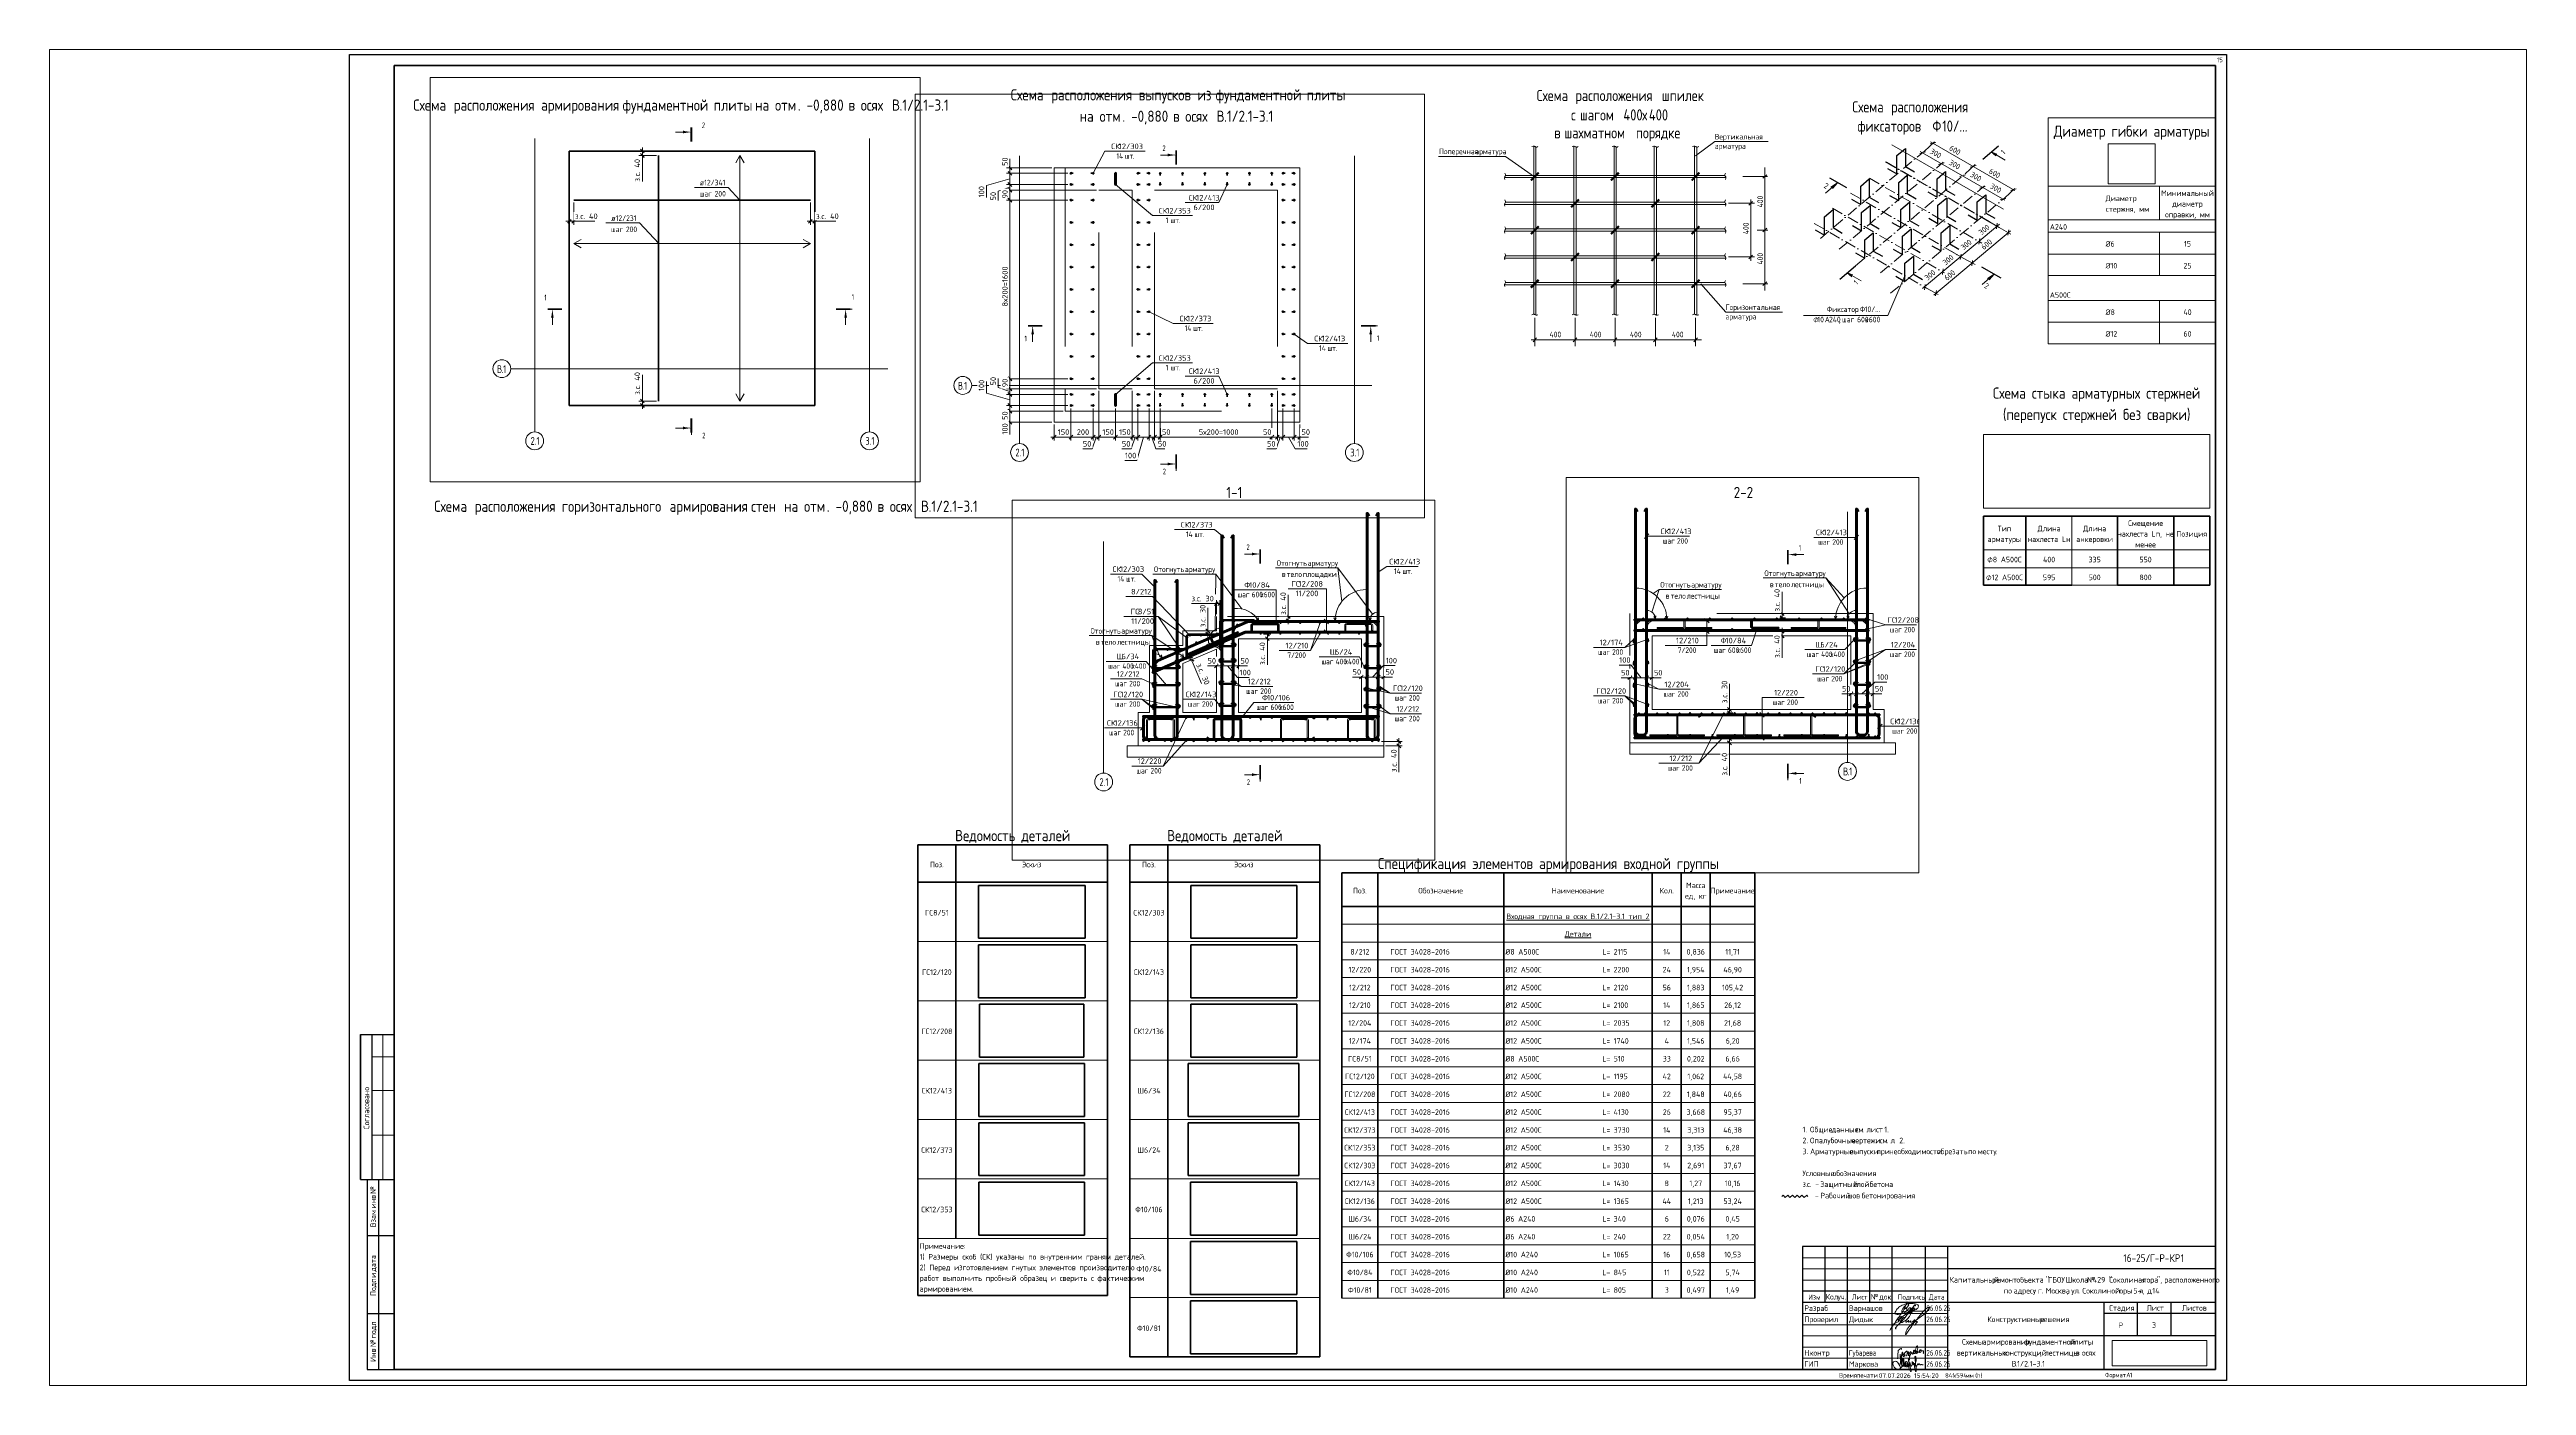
# Paper-space layout 'Layout1' of a CAD drawing. Header units: millimetres. Extents: x -975 to 134, y -2 to 596.
# The model-space entities are those that its viewports show. They can reach past a viewport. Long polylines and large blocks are cut down to what shows.
import ezdxf

# ---------------------------------------------------------------- set-up
doc = ezdxf.new("R2010")
doc.units = ezdxf.units.MM
for name, pattern in [('01 Штриховая _4 мм_', [6, 3.5, -2.5]), ('02 Штрихпунктирная _20 мм_', [25, 20, -2.5, 0, -2.5]), ('02 Штрихпунктирная _5 мм_', [8, 5, -1.5, 0, -1.5]), ('04 Пунктир 10мм', [10, 0, -10])]:
    doc.linetypes.add(name, pattern=pattern)
doc.layers.add('_NPLT_SIGN', color=5, linetype='Continuous', lineweight=9, plot=False)
doc.layers.add('NPLT_SIGN', color=5, linetype='Continuous', lineweight=9, plot=False)
for name, color, linetype, lineweight in [('AA_Dim', 7, 'Continuous', 9), ('AA_Dim-20', 7, 'Continuous', 9), ('AA_Linii', 7, 'Continuous', 9), ('AA_Oformlenie', 7, 'Continuous', 9), ('AA_Razrez', 7, 'Continuous', 9), ('AA_Vinoska', 7, 'Continuous', 9), ('AF_Element', 7, 'Continuous', 60), ('AF_Element_Опалубка', 7, 'Continuous', 20), ('AF_Perekritie', 7, 'Continuous', 60), ('AF_Perekritie_Опалубка', 7, 'Continuous', 20), ('AF_Stena_Опалубка', 7, 'Continuous', 20), ('Gen_Stamp', 7, 'Continuous', 9), ('Gen_Table', 7, 'Continuous', 9), ('Gen_Text', 7, 'Continuous', 9), ('KR_Armatura', 7, 'Continuous', 20), ('KR_Armatura_Tonkie', 7, 'Continuous', 20), ('KR_Fundament', 7, 'Continuous', 20), ('Оси', 7, 'Continuous', 9)]:
    doc.layers.add(name, color=color, linetype=linetype, lineweight=lineweight)
doc.layers.add('AA_NPLT_Vports', color=7, linetype='Continuous', plot=False)
doc.styles.add('GOST Common', font='GOST_Common.ttf', dxfattribs={"width": 0.85, "height": 50})
doc.styles.add('GOST Common_1', font='GOST_Common.ttf', dxfattribs={"width": 0.85, "height": 2.5})
doc.styles.add('GOST Common_2', font='GOST_Common.ttf', dxfattribs={"width": 0.85, "height": 2.5})
doc.styles.add('GOST Common_3', font='GOST_Common.ttf', dxfattribs={"width": 0.85, "height": 5})
doc.styles.add('ISOCPEUR', font='isocpeur.ttf', dxfattribs={"width": 0.7, "height": 50})
doc.styles.add('ISOCPEUR_1', font='isocpeur.ttf', dxfattribs={"width": 0.9, "height": 50})
doc.styles.add('ISOCPEUR_10', font='isocpeur.ttf', dxfattribs={"width": 0.85, "height": 3.5})
doc.styles.add('ISOCPEUR_11', font='isocpeur.ttf', dxfattribs={"width": 0.75, "height": 2.5})
doc.styles.add('ISOCPEUR_12', font='isocpeur.ttf', dxfattribs={"width": 0.85, "height": 5})
doc.styles.add('ISOCPEUR_13', font='isocpeur.ttf', dxfattribs={"width": 0.85, "height": 2.5})
doc.styles.add('ISOCPEUR_2', font='isocpeur.ttf', dxfattribs={"width": 0.8, "height": 50})
doc.styles.add('ISOCPEUR_3', font='isocpeur.ttf', dxfattribs={"width": 0.7, "height": 70})
doc.styles.add('ISOCPEUR_4', font='isocpeur.ttf', dxfattribs={"width": 0.85, "height": 2.5})
doc.styles.add('ISOCPEUR_5', font='isocpeur.ttf', dxfattribs={"width": 0.85, "height": 2.3})
doc.styles.add('ISOCPEUR_6', font='isocpeur.ttf', dxfattribs={"width": 0.85, "height": 2})
doc.styles.add('ISOCPEUR_7', font='isocpeur.ttf', dxfattribs={"width": 0.85, "height": 2.1})
doc.styles.add('ISOCPEUR_8', font='isocpeur.ttf', dxfattribs={"width": 0.9, "height": 2})
doc.styles.add('ISOCPEUR_9', font='isocpeur.ttf', dxfattribs={"height": 2.1})
doc.styles.add('ISOCPEUR_I', font='isocpeui.ttf', dxfattribs={"width": 0.7, "height": 0.3})
doc.dimstyles.new('01_Точн_3_знака__непрозр_', dxfattribs={"dimscale": 304.8, "dimtxt": 49.799059, "dimasz": 0.111549, "dimexe": 0.098425, "dimexo": 0.065617, "dimgap": 0.016404, "dimtad": 1, "dimdec": 3, "dimrnd": 0.001, "dimdsep": 46, "dimtxsty": 'ISOCPEUR_1', "dimblk1": 'OBLIQUE', "dimblk2": 'OBLIQUE', "dimsah": 1, "dimcen": 0.09, "dimdle": 0.098425, "dimazin": 0, "dimtfac": 1, "dimtdec": 4, "dimtix": 1, "dimtmove": 1, "dimatfit": 3, "dimfxl": 1, "dimtvp": 1, "dimtfill": 1, "dimtolj": 1, "dimtzin": 0, "dimlwd": 18, "dimlwe": 18, "dimarcsym": 2})
doc.dimstyles.new('01_Точн_3_знака__непрозр__1', dxfattribs={"dimscale": 304.8, "dimtxt": 49.799059, "dimasz": 0.111549, "dimexe": 0.098425, "dimexo": 0.065617, "dimgap": 0.016404, "dimtad": 1, "dimdec": 3, "dimrnd": 0.001, "dimdsep": 46, "dimtxsty": 'ISOCPEUR_1', "dimblk1": 'OBLIQUE', "dimblk2": 'OBLIQUE', "dimsah": 1, "dimcen": 0.09, "dimdle": 0.098425, "dimazin": 0, "dimtfac": 1, "dimtdec": 4, "dimtix": 1, "dimtmove": 0, "dimatfit": 3, "dimfxl": 1, "dimtvp": 1, "dimtfill": 1, "dimtolj": 1, "dimtzin": 0, "dimlwd": 18, "dimlwe": 18, "dimarcsym": 2})
doc.dimstyles.new('01_Точн_3_знака__непрозр__З_С_', dxfattribs={"dimscale": 304.8, "dimtxt": 49.799059, "dimasz": 0.111549, "dimexe": 0.098425, "dimexo": 0.065617, "dimgap": 0.016404, "dimtad": 1, "dimdec": 3, "dimrnd": 0.001, "dimdsep": 46, "dimtxsty": 'ISOCPEUR_1', "dimblk1": 'OBLIQUE', "dimblk2": 'OBLIQUE', "dimsah": 1, "dimcen": 0.09, "dimdle": 0.098425, "dimazin": 0, "dimtfac": 1, "dimtdec": 4, "dimtix": 1, "dimtmove": 1, "dimatfit": 3, "dimfxl": 1, "dimtvp": 1, "dimtfill": 1, "dimtolj": 1, "dimtzin": 0, "dimlwd": 18, "dimlwe": 18, "dimarcsym": 2})
picture_1 = doc.add_image_def('image1.jpg', size_in_pixel=(1429, 378))
picture_2 = doc.add_image_def('image2.png', size_in_pixel=(149, 127))
picture_3 = doc.add_image_def('image3.png', size_in_pixel=(843, 274))
picture_4 = doc.add_image_def('image4.bmp', size_in_pixel=(1200, 600))
picture_5 = doc.add_image_def('image5.bmp', size_in_pixel=(1200, 600))
picture_6 = doc.add_image_def('image6.bmp', size_in_pixel=(1190, 605))
picture_7 = doc.add_image_def('image7.bmp', size_in_pixel=(1256, 623))
picture_8 = doc.add_image_def('image8.bmp', size_in_pixel=(1256, 623))
picture_9 = doc.add_image_def('image9.bmp', size_in_pixel=(1202, 598))
picture_10 = doc.add_image_def('image10.bmp', size_in_pixel=(1202, 598))
picture_11 = doc.add_image_def('image11.bmp', size_in_pixel=(1202, 598))
picture_12 = doc.add_image_def('image12.bmp', size_in_pixel=(1256, 600))
picture_13 = doc.add_image_def('image13.bmp', size_in_pixel=(1256, 600))
picture_14 = doc.add_image_def('image14.bmp', size_in_pixel=(1200, 600))
picture_15 = doc.add_image_def('image15.bmp', size_in_pixel=(1200, 600))
picture_16 = doc.add_image_def('image16.bmp', size_in_pixel=(1200, 600))

# ---------------------------------------------------------------- blocks, each defined once
blk = doc.blocks.new('020_Основная надпись Форма 3 - ООО ПСК _Азурит_-3650525-Схемы армирования фундаментной плиты_ вертикальных конструкций_ лестницы в осях В_1_2_1-3_1')
at = {"layer": 'AA_Vinoska', "lineweight": 30}
for p, q in [((-836, 155), (-836, 90)), ((-836, 155), (-821, 155)), ((-836, 90), (-836, 155)), ((-831, 155), (-831, 90)), ((-836, 90), (-821, 90)), ((-833, 90), (-833, 5)), ((-833, 90), (-821, 90)), ((-828, 90), (-828, 5)), ((-833, 65), (-821, 65)), ((-190, 60), (-190, 5)), ((-5, 60), (-190, 60)), ((-180, 60), (-180, 35)), ((-170, 60), (-170, 5)), ((-160, 60), (-160, 35)), ((-150, 60), (-150, 5)), ((-135, 60), (-135, 5)), ((-125, 60), (-125, 5)), ((-5, 50), (-125, 50)), ((-125, 40), (-190, 40)), ((-125, 35), (-190, 35)), ((-5, 35), (-125, 35)), ((-55, 35), (-55, 5)), ((-40, 35), (-40, 30)), ((-25, 35), (-25, 30)), ((-833, 30), (-821, 30)), ((-5, 30), (-55, 30)), ((-40, 30), (-40, 20)), ((-25, 30), (-25, 20)), ((-5, 20), (-125, 20)), ((-833, 5), (-821, 5))]:
    blk.add_line(p, q, dxfattribs=at)
at = {"layer": 'AA_Vinoska', "lineweight": 18}
for p, q in [((-831, 145), (-821, 145)), ((-826, 155), (-826, 90)), ((-821, 155), (-821, 90)), ((-831, 130), (-821, 130)), ((-831, 110), (-821, 110)), ((-125, 55), (-190, 55)), ((-125, 50), (-190, 50)), ((-125, 45), (-190, 45)), ((-125, 30), (-190, 30)), ((-125, 25), (-190, 25)), ((-125, 20), (-190, 20)), ((-125, 15), (-190, 15)), ((-125, 10), (-190, 10))]:
    blk.add_line(p, q, dxfattribs=at)
at = {"layer": 'AA_Vinoska'}
for q in [(-5, 70), (-15, 60)]:
    blk.add_line((-5, 60), q, dxfattribs=at)
at = {"layer": 'Gen_Stamp', "lineweight": 25}
for p, q in [((-841, 0), (-841, 594)), ((-841, 594), (0, 594)), ((0, 594), (0, 0)), ((0, 0), (-841, 0))]:
    blk.add_line(p, q, dxfattribs=at)
at = {"layer": 'Gen_Stamp', "lineweight": 80}
for p, q in [((-821, 5), (-821, 589)), ((-821, 589), (-5, 589)), ((-5, 589), (-5, 5)), ((-5, 5), (-821, 5))]:
    blk.add_line(p, q, dxfattribs=at)
at = {"layer": 'Gen_Stamp', "char_height": 2.5, "attachment_point": 1, "rotation": 90, "style": 'ISOCPEUR_4'}
for s, insert, width in [('Согласовано', (-834.6, 112.6), 20.375), ('\\fISOCPEUR|b0|i0|c204|p34|;\\W.85;№', (-831.6, 83.6), 3.135), ('инв', (-831.6, 77.1), 5.52), ('. ', (-831.6, 81.7), 2.317), ('Взам', (-831.6, 68.7), 7.836), ('. ', (-831.6, 75.2), 2.317), ('\\fISOCPEUR|b0|i0|c204|p34|;\\W.85; ', (-831.6, 47.5), 1.567), ('дата', (-831.6, 48.8), 8.245), ('\\fISOCPEUR|b0|i0|c204|p34|;\\W.85;и', (-831.6, 46), 1.84), ('. ', (-831.6, 44.1), 2.317), ('Подп', (-831.6, 37.9), 7.564), ('подл', (-831.6, 18.9), 7.359), ('\\fISOCPEUR|b0|i0|c204|p34|;\\W.85;.', (-831.6, 24.9), 0.75), ('\\fISOCPEUR|b0|i0|c204|p34|;\\W.85;№', (-831.6, 15), 3.135), ('\\fISOCPEUR|b0|i0|c204|p34|;\\W.85; ', (-831.6, 17.6), 1.567), ('Инв', (-831.6, 8.4), 5.724), ('. ', (-831.6, 13.1), 2.317)]:
    blk.add_mtext(s, dxfattribs=dict(at, insert=insert, width=width))
at = {"layer": 'Gen_Stamp', "attachment_point": 1}
for s, insert, char_height, width, style in [('Изм', (-187.4, 38.5), 2.3, 5.179, 'ISOCPEUR_5'), ('\\fISOCPEUR|b0|i0|c204|p34|;\\W.85;.', (-183.1, 38.5), 2.3, 0.681, 'ISOCPEUR_5'), ('Кол', (-179.6, 38.8), 2.5, 5.724, 'ISOCPEUR_4'), ('\\fISOCPEUR|b0|i0|c204|p34|;\\W.85;.', (-174.9, 38.8), 2.5, 0.75, 'ISOCPEUR_4'), ('уч', (-174.3, 38.8), 2.5, 3.68, 'ISOCPEUR_4'), ('\\fISOCPEUR|b0|i0|c204|p34|;\\W.85;.', (-171.2, 38.8), 2.5, 0.75, 'ISOCPEUR_4'), ('Лист', (-167.9, 38.6), 2.3, 6.951, 'ISOCPEUR_5'), ('\\fISOCPEUR|b0|i0|c204|p34|;\\W.85;№', (-159.5, 38.8), 2.5, 3.135, 'ISOCPEUR_4'), ('\\fISOCPEUR|b0|i0|c204|p34|;\\W.85; ', (-156.9, 38.8), 2.5, 1.567, 'ISOCPEUR_4'), ('док', (-155.6, 38.8), 2.5, 5.52, 'ISOCPEUR_4'), ('\\fISOCPEUR|b0|i0|c204|p34|;\\W.85;.', (-151.1, 38.8), 2.5, 0.75, 'ISOCPEUR_4'), ('Подпись', (-147.3, 38.6), 2.3, 11.38, 'ISOCPEUR_5'), ('Дата', (-133.4, 38.6), 2.3, 7.905, 'ISOCPEUR_5'), ('Стадия', (-52.6, 33.8), 2.5, 11.721, 'ISOCPEUR_4'), ('Лист', (-35.8, 33.8), 2.5, 7.768, 'ISOCPEUR_4'), ('Листов', (-20, 33.8), 2.5, 11.448, 'ISOCPEUR_4'), ('\\fISOCPEUR|b0|i0|c204|p34|;\\W.85;Р', (-48.4, 26), 2.5, 2.044, 'ISOCPEUR_4'), ('Время', (-173.6, 3.4), 2.1, 8.245, 'ISOCPEUR_7'), ('\\fISOCPEUR|b0|i0|c204|p34|;\\W.85; ', (-166.8, 3.4), 2.1, 1.363, 'ISOCPEUR_7'), ('печати', (-165.7, 3.4), 2.1, 10.085, 'ISOCPEUR_7'), ('\\fISOCPEUR|b0|i0|c204|p34|;\\W.85;:', (-157.3, 3.4), 2.1, 0.681, 'ISOCPEUR_7'), ('841', (-126.1, 3.3), 2, 4.473, 'ISOCPEUR_8'), ('\\fISOCPEUR|b0|i0|c204|p34|;\\W.9;х', (-122.4, 3.3), 2, 1.587, 'ISOCPEUR_8'), ('594', (-121.1, 3.3), 2, 4.978, 'ISOCPEUR_8'), ('мм', (-117, 3.3), 2, 3.608, 'ISOCPEUR_8'), (' (h)', (-114, 3.3), 2, 4.69, 'ISOCPEUR_8'), ('Формат', (-54.5, 3.5), 2, 10.426, 'ISOCPEUR_6'), ('\\fISOCPEUR|b0|i0|c204|p34|;\\W.85; ', (-45.9, 3.5), 2, 1.295, 'ISOCPEUR_6'), ('\\fISOCPEUR|b0|i0|c204|p34|;\\W.85;А', (-44.9, 3.5), 2, 1.908, 'ISOCPEUR_6'), ('\\fISOCPEUR|b0|i0|c204|p34|;\\W.85;1', (-43.3, 3.5), 2, 1.022, 'ISOCPEUR_6')]:
    blk.add_mtext(s, dxfattribs=dict(at, insert=insert, char_height=char_height, width=width, style=style))
at = {"layer": 'Gen_Stamp'}
image = blk.add_image(picture_1, insert=(-51.3, 6.6), size_in_units=(42.5, 11.3), dxfattribs=at)
image.dxf.flags = 7
blk = doc.blocks.new('022_Маркова - ГИП-3695814-Схемы армирования фундаментной плиты_ вертикальных конструкций_ лестницы в осях В_1_2_1-3_1')
at = {"layer": '_NPLT_SIGN'}
for points, knots in [([(43.9, 0.7), (43.5, 2.1), (42.5, 3.5), (41.8, 3.8), (40.7, 3.5), (40.3, 2.4), (40.8, 1.3), (41.8, 0.2), (43.1, 0), (44.4, 0.8), (44.6, 1.9), (44.6, 3.8), (44.6, 4.8)], [0, 0, 0, 0, 0.00435621, 0.00834068, 0.01168595, 0.01550962, 0.01972632, 0.02417924, 0.0289255, 0.03328241, 0.03828155, 0.04275783, 0.04275783, 0.04275783, 0.04275783]), ([(44.8, 4.3), (44.7, 4.8), (44.5, 5.1), (44.1, 5.2), (43.9, 5), (43.9, 4.3), (44.5, 2.5), (45, 1.3), (45.1, 1.2), (45.1, 1.2), (45.2, 1.6), (45.4, 3.1), (45.4, 4.3), (45.4, 4.8), (45.2, 4.9), (45.1, 4.9), (45, 4.7), (45.1, 3.6), (45.5, 1.9), (45.8, 1.1), (45.9, 1.1), (46, 1.2), (46.3, 2.5), (46.3, 2.9), (46.3, 3), (46.1, 3), (45.9, 3), (45.7, 2.7), (45.7, 2.1), (46, 1.8), (46.3, 1.6), (46.5, 1.3), (46.8, 1.1), (47, 1.1), (47.2, 2.5), (47.1, 3.1), (46.8, 3.5), (46.3, 3.5), (46, 3.2), (45.9, 2.8), (46, 2.1), (46.3, 1.7), (46.5, 1.7), (47, 2), (47, 2.2), (47, 2.8), (46.9, 3), (46.9, 3), (46.9, 3), (46.9, 2.9), (46.9, 1.8), (47.2, 1.4), (47.4, 1.2), (47.6, 1.3), (48, 1.9), (48, 2.6), (47.7, 3.7), (47.5, 4.4), (47.5, 4.6), (47.4, 4.6), (47.4, 4.6), (47.5, 3.8), (48.1, 1.2), (48.5, 0.1), (48.7, -0.8), (48.7, -0.9), (48.6, -0.9), (48.4, -0.9), (47.9, -0.2), (47.6, 0.7), (47.5, 2), (47.6, 2.7), (48, 3), (48.2, 2.9), (48.3, 2.8), (48.3, 2.5), (48.4, 1.9), (48.7, 1.5), (48.8, 1.5), (49, 1.6), (49, 1.8), (49.1, 2.2), (49.2, 2.9), (49.1, 3.2), (49.1, 3.5), (49.1, 3.5), (49.2, 3.5), (49.5, 2.8), (49.7, 2.2), (49.7, 2), (49.7, 2), (49.6, 2), (49.5, 2.4), (49.4, 2.6), (49.5, 3.1), (49.6, 3.2), (49.7, 3.1), (50, 2.6), (50.1, 2.2), (50.4, 2.2), (50.6, 2.5), (50.8, 3.4), (51, 4.4), (50.9, 5.3), (50.7, 5.8), (50.5, 5.9), (50.4, 5.8), (50.3, 5.6), (50.4, 4.9), (50.5, 4.1), (50.7, 2.5), (50.9, 1.3), (50.9, 0.5), (50.9, -0.1), (51, -0.5), (51, -0.9), (50.9, -1), (50.7, -0.9), (50.4, -0.6), (50.2, 1.1), (50.1, 2.1), (50.2, 2.6), (50.3, 2.7), (50.6, 2.5), (50.7, 2.1), (50.7, 1.9), (50.7, 1.4), (51, 1.3), (51.2, 1.5), (51.5, 2.3), (51.6, 2.5), (51.7, 2.5), (51.8, 2.4), (51.8, 2.1), (51.9, 2.1), (52, 2.2), (52.1, 2.4), (52.3, 2.5), (52.4, 2.4), (52.5, 2.2), (52.6, 2.1), (52.8, 2.1), (52.9, 2.1), (53.1, 2.2), (53.4, 2.2), (53.5, 2.1), (53.7, 2.1), (53.9, 2.1), (54.1, 2.2)], [0, 0, 0, 0, 0.0013642, 0.0024716, 0.0039271, 0.0071604, 0.0114923, 0.0151992, 0.0168552, 0.017577, 0.0197425, 0.0231954, 0.0267048, 0.0287659, 0.0295817, 0.0300123, 0.031498, 0.0347832, 0.0388614, 0.0418614, 0.0430502, 0.0447716, 0.0468358, 0.0489595, 0.0498178, 0.0504412, 0.0511968, 0.0523995, 0.0538233, 0.0552935, 0.0565438, 0.0577717, 0.0588373, 0.0609859, 0.0633503, 0.0660541, 0.0677903, 0.0693288, 0.0708886, 0.0726354, 0.0744423, 0.0759439, 0.0772831, 0.0783918, 0.0798486, 0.0809736, 0.0818741, 0.0822252, 0.0824312, 0.0837412, 0.0855667, 0.0876358, 0.0887665, 0.0901391, 0.0918825, 0.0946733, 0.0974863, 0.0997671, 0.1008166, 0.101087, 0.1020353, 0.1058616, 0.110959, 0.1161878, 0.1186349, 0.1198924, 0.1203364, 0.1215942, 0.123759, 0.1272016, 0.1305016, 0.133259, 0.1348584, 0.1358061, 0.1366498, 0.1378419, 0.1393454, 0.1406226, 0.1414171, 0.1419862, 0.1428554, 0.1443162, 0.1458558, 0.147224, 0.1479078, 0.1483694, 0.1493507, 0.1509007, 0.1525761, 0.1534842, 0.1538318, 0.1543395, 0.1550943, 0.1563412, 0.1572985, 0.1581547, 0.1590571, 0.160364, 0.1617296, 0.1629626, 0.1646785, 0.1672603, 0.1703712, 0.1730004, 0.1747326, 0.175603, 0.1762204, 0.1774892, 0.1794496, 0.1828662, 0.186801, 0.1907892, 0.1937227, 0.1957314, 0.1972287, 0.1982494, 0.1990669, 0.1999687, 0.2025853, 0.2060361, 0.2096286, 0.2115128, 0.2127044, 0.213734, 0.2148092, 0.2159556, 0.216966, 0.2181091, 0.2197772, 0.2213504, 0.222648, 0.2231309, 0.2237283, 0.2243257, 0.2249206, 0.2254421, 0.2261004, 0.22678, 0.2274149, 0.2280973, 0.2287697, 0.2293729, 0.2299582, 0.230652, 0.2313279, 0.2319846, 0.2325681, 0.2332749, 0.2332749, 0.2332749, 0.2332749])]:
    blk.add_open_spline(points, degree=3, knots=knots, dxfattribs=at)
blk = doc.blocks.new('022_Губарева Е_В_ - Н_контр_-3683370-Схемы армирования фундаментной плиты_ вертикальных конструкций_ лестницы в осях В_1_2_1-3_1')
at = {"layer": '_NPLT_SIGN'}
for points, knots in [([(42.6, -0.2), (42.7, 1.1), (42.8, 2), (42.8, 3), (42.8, 3.4), (42.9, 3.5), (43.9, 4.4), (44.2, 4.4), (44.3, 4.4), (44.4, 4.4), (44.4, 4)], [0, 0, 0, 0, 0.0035831, 0.00610071, 0.00770703, 0.00968285, 0.01159584, 0.01352143, 0.01412232, 0.01475797, 0.01475797, 0.01475797, 0.01475797]), ([(43.8, 1.9), (43.7, 1.5), (43.7, 1), (43.8, 0.6), (43.9, 0.5), (44.1, 0.7), (44.5, 1.3), (44.8, 2), (44.9, 2.5), (44.9, 2.7), (44.8, 2.7), (44.7, 2.7), (44.4, 1.8), (44.3, 0.6), (44.3, -0.5), (44.4, -1.5), (44.4, -2.2), (44.2, -2.6), (44.1, -2.6), (43.9, -2.6), (43.8, -2.3), (43.9, -1.1), (44.1, -0.3), (44.7, 1.2), (45, 1.9), (45.2, 2), (45.3, 1.9), (45.3, 1.5), (45.4, 1.1), (45.5, 1), (45.7, 1), (45.8, 1), (45.9, 1.2), (46, 1.5), (45.9, 1.6), (45.7, 1.5), (45.6, 1.3), (45.3, 0.9), (45.3, 0.7), (45.2, 0.6), (45.2, 0.6), (45.2, 0.8), (45.6, 2.2), (46, 2.7), (46.4, 3.1), (46.7, 3.2), (46.8, 3.1), (46.9, 3), (47, 2.2), (46.9, 1.9), (46.7, 1.1), (46.6, 1), (46.6, 1.1), (46.7, 1.6), (47.1, 2.4), (47.3, 2.8), (47.5, 3), (47.6, 2.9), (47.5, 1.8), (47.5, 1.2), (47.5, 1.1)], [0, 0, 0, 0, 0.00141903, 0.00251453, 0.00337203, 0.00464653, 0.00656525, 0.00877126, 0.01035522, 0.01120876, 0.01162334, 0.0128081, 0.0152087, 0.01880295, 0.02245602, 0.02553595, 0.02780375, 0.02915839, 0.02992211, 0.0305915, 0.03233411, 0.03487331, 0.03881069, 0.04238535, 0.04524248, 0.04650068, 0.0473813, 0.04840926, 0.04948548, 0.0502589, 0.05082659, 0.051391, 0.05208083, 0.05284209, 0.05363298, 0.05434785, 0.05541659, 0.0564329, 0.05731609, 0.05768512, 0.05801426, 0.05982684, 0.06230422, 0.06525775, 0.06687307, 0.06797065, 0.06863967, 0.06985615, 0.07125576, 0.07337441, 0.07476414, 0.07584655, 0.07660409, 0.07822482, 0.08024043, 0.08198553, 0.08292431, 0.08454256, 0.08644351, 0.08840011, 0.08840011, 0.08840011, 0.08840011]), ([(46.7, 1.9), (47.3, 2.1), (47.8, 2.4), (48.4, 2.8), (48.5, 2.9), (48.6, 3), (48.6, 3.1), (48.5, 3.1), (48.2, 2.6), (48.1, 2.2), (48, 1.2), (48, 0), (48, -0.5), (48, -0.7), (47.9, -0.7), (47.8, -0.6), (47.8, 0), (48.4, 1.8), (48.9, 2.5), (49, 2.6), (49.1, 2.6), (49.1, 2.5), (49.1, 2), (49.1, 1.8), (49.2, 1.8), (49.3, 1.8), (49.9, 2.4), (50.2, 3), (50.3, 3.3), (50.2, 3.6), (50.1, 3.7), (49.8, 3.5), (49.7, 3.1), (49.7, 2.6), (49.9, 2.2), (50.1, 2.1), (50.4, 2.2), (50.8, 2.7), (51.4, 3.5), (51.8, 4.6), (51.6, 5.4), (51.5, 5.5), (51.4, 5.5), (51.3, 5.5), (51.1, 5.2), (50.7, 4.2), (50.6, 3.1), (50.7, 2.3), (50.9, 2.1), (51.1, 2.1), (51.6, 2.5), (51.6, 3), (51.5, 3.2), (51.3, 3.2), (51.1, 3.1), (51, 2.9), (51, 2.6), (51, 2.4), (51.1, 2.3), (51.5, 2.4), (52.2, 3), (52.4, 3.2), (52.6, 3.7), (52.9, 3.9), (53.3, 3.8), (53.3, 3.2), (53, 2.8), (52.5, 2.4), (52.3, 2.9), (52.4, 3.4), (52.5, 3.5), (52.5, 3.3), (52.6, 3.3), (53.3, 3.3), (53.8, 3.3), (54.2, 3.3), (54.2, 2.9), (54.2, 2.6), (54.1, 2.4), (54.1, 2.2), (54.2, 2)], [0, 0, 0, 0, 0.002061, 0.0036154, 0.0046696, 0.0050974, 0.0054418, 0.0062669, 0.0074082, 0.0095322, 0.012344, 0.0152477, 0.0173466, 0.0182547, 0.0187982, 0.0197454, 0.0226428, 0.0262833, 0.0295057, 0.0307223, 0.0311997, 0.0318816, 0.0327288, 0.0334831, 0.0338833, 0.0349628, 0.0367236, 0.0387232, 0.0400853, 0.0408698, 0.0416582, 0.0425762, 0.0439393, 0.0454368, 0.046769, 0.0478604, 0.0491315, 0.0512693, 0.0543417, 0.0576748, 0.0600731, 0.0612526, 0.0616232, 0.0622122, 0.0638923, 0.0666299, 0.069869, 0.0723061, 0.0737444, 0.0750704, 0.0765109, 0.078042, 0.0790802, 0.0798296, 0.0806092, 0.081431, 0.0822644, 0.0829363, 0.0836607, 0.0852585, 0.0870435, 0.0889793, 0.0902316, 0.0915967, 0.0930789, 0.0947907, 0.0967323, 0.0986141, 0.1003735, 0.1016008, 0.1024329, 0.1028978, 0.1039958, 0.1054643, 0.107171, 0.1085436, 0.10964, 0.1106443, 0.1114336, 0.1121611, 0.1121611, 0.1121611, 0.1121611])]:
    blk.add_open_spline(points, degree=3, knots=knots, dxfattribs=at)
blk = doc.blocks.new('022_Нет подписи - 022_Нет подписи-1287868-Схемы армирования фундаментной плиты_ вертикальных конструкций_ лестницы в осях В_1_2_1-3_1')
at = {"layer": 'AA_Vinoska'}
blk.add_line((0, 0), (0, 5), dxfattribs=at)
blk = doc.blocks.new('022_Дидык - Проверил-3682438-Схемы армирования фундаментной плиты_ вертикальных конструкций_ лестницы в осях В_1_2_1-3_1')
at = {"layer": 'NPLT_SIGN'}
for points, degree in [([(44.2, 5), (39.1, -2.5)], 1), ([(45.4, 2.5), (50.4, 9)], 1), ([(50.1, 1), (50.9, 2)], 1), ([(50.4, 9), (50.7, 8.7), (50.5, 8.4)], 2)]:
    blk.add_open_spline(points, degree=degree, dxfattribs=at)
for points, knots in [([(42.6, 2.7), (43.3, 3.4), (44.2, 3.7), (44.6, 3.6), (44, 3.1), (42.7, 2.1), (42.8, 2), (43.3, 1.9), (43, 1.3), (41.8, 0.7), (40.4, 0.2)], [0, 0, 0, 0, 0.00257908, 0.00490218, 0.00804204, 0.01091335, 0.01349317, 0.01499468, 0.01769479, 0.02153982, 0.02153982, 0.02153982, 0.02153982]), ([(43.5, 1.8), (43.4, 2.3), (45.4, 4.1), (47, 5.5), (47.9, 5.8), (48.5, 5.3), (48.5, 4.7), (48, 3.6), (46.7, 2.3), (44.7, 1), (43.7, 0.7), (43.7, 1), (43.7, 1.6), (44.9, 3), (45.4, 3.3), (45.7, 3.1), (45.8, 2.9), (41.8, -1.1), (41.6, -1.6), (41.6, -1.8), (41.8, -1.8), (41.9, -1.7)], [0, 0, 0, 0, 0.00579009, 0.01209857, 0.01630687, 0.01891896, 0.0217722, 0.02579759, 0.03165415, 0.03734841, 0.04140241, 0.04355404, 0.04650833, 0.04980391, 0.05281755, 0.0541252, 0.06092527, 0.06795522, 0.07499617, 0.07606291, 0.07673449, 0.07673449, 0.07673449, 0.07673449]), ([(48.8, 1.1), (49.8, 1.8), (50.1, 2), (50.4, 2.4), (50.1, 1.8), (50.1, 1), (50.7, 1.8), (55.5, 7.8), (56.7, 8), (57, 7.7), (56.6, 6.7), (54.9, 4.9), (46.7, -0.9), (46.1, -4.4), (46.3, -4.6), (48.4, -1.2), (50.1, 1)], [0, 0, 0, 0, 0.0023489, 0.0040688, 0.0062669, 0.0089514, 0.0196464, 0.0308469, 0.0414039, 0.0445038, 0.0489699, 0.0644749, 0.0826434, 0.098344, 0.1070883, 0.115037, 0.115037, 0.115037, 0.115037]), ([(46.6, 2.4), (46.3, 1.4), (46.3, 1.1), (46.5, 1.1), (47.1, 1.5), (47.6, 1.9), (47.8, 2.1), (47.4, 1.5)], [0, 0, 0, 0, 0.001738604, 0.003137735, 0.004906237, 0.006696871, 0.008500965, 0.008500965, 0.008500965, 0.008500965]), ([(47.4, 1.5), (47.4, 1), (48.1, 1.4), (48.7, 2), (48.4, 1.3), (48.2, 1), (48.8, 1.1)], [0, 0, 0, 0, 0.002404219, 0.005052125, 0.007160297, 0.008951112, 0.008951112, 0.008951112, 0.008951112]), ([(50.1, 1), (50.9, 1.5), (51.5, 1.4), (51.6, 1.2), (51, 0.8), (50.5, 0.2), (50.4, -0.3)], [0, 0, 0, 0, 0.002031734, 0.003845859, 0.005853103, 0.00798932, 0.00798932, 0.00798932, 0.00798932])]:
    blk.add_open_spline(points, degree=3, knots=knots, dxfattribs=at)
blk = doc.blocks.new('022_Варнашов - Разработал-3682103-Схемы армирования фундаментной плиты_ вертикальных конструкций_ лестницы в осях В_1_2_1-3_1')
at = {"layer": '_NPLT_SIGN'}
for points, knots in [([(49.4, 1.3), (49.6, 1.3), (50.7, 1.7), (51.8, 2.5), (51.9, 3), (52.1, 4.2), (48.3, 4.8), (46.1, 4.3), (43.6, 3.4), (42.2, 1.8), (41.6, 0.7), (41.2, -0.2), (42.5, -0.5), (44.5, -0.1), (47.3, 0.6), (50.4, 1.3), (54.2, 1.1)], [0, 0, 0, 0, 0.00299112, 0.00630591, 0.00960495, 0.01564427, 0.0235417, 0.03307061, 0.04068731, 0.0472924, 0.052033, 0.05589459, 0.06060815, 0.06742814, 0.07629614, 0.08709949, 0.08709949, 0.08709949, 0.08709949]), ([(46.5, 4.7), (46.8, 5.3), (46.8, 5.3), (46.9, 5.3), (46.9, 5.3), (46.1, 3.1), (44.8, 0.5), (44.6, 0.3), (44.5, 0.3), (44.4, 1.1), (44.7, 1.9), (45.8, 3.4), (46.7, 4.3), (47.1, 4.4), (47.5, 4.3), (47.7, 3.8), (47.1, 3.1), (45.9, 2.1), (45.5, 1.9), (45.4, 1.8), (45.4, 1.9), (45.4, 1.9), (46, 2.4), (46.6, 2.4), (46.8, 1.9), (46.8, 1.7), (46.8, 1.3), (46.2, 0.8), (45.7, 0.6), (45.4, 0.6), (45.4, 0.6), (45.4, 0.7), (45.5, 0.8), (46.4, 1.1), (46.8, 1.3), (47.2, 1.6), (47.5, 2.3), (47.9, 2.6), (48.3, 2.6), (48.4, 2.4), (48.4, 2), (48.2, 1.7), (47.9, 1.2), (47.5, 1.1), (47.2, 1), (47.1, 1.4), (47.3, 1.9)], [0, 0, 0, 0, 0.00084043, 0.00104969, 0.00371864, 0.00945796, 0.01543448, 0.01897204, 0.0202508, 0.02213745, 0.025948, 0.03024455, 0.03408673, 0.03636794, 0.03784103, 0.03991667, 0.0431516, 0.0463861, 0.04869202, 0.04940408, 0.04966041, 0.05061238, 0.05212417, 0.05416473, 0.05557826, 0.05690551, 0.05846862, 0.06038446, 0.06203112, 0.06293682, 0.06333319, 0.06371317, 0.06502521, 0.06671651, 0.06877673, 0.07066608, 0.07263578, 0.07445661, 0.07568926, 0.07685654, 0.07793779, 0.07936629, 0.08076287, 0.08213479, 0.0832984, 0.08454928, 0.08454928, 0.08454928, 0.08454928]), ([(48.7, 2.6), (48.4, 2.2), (48.3, 1.8), (48, 1.5), (48.2, 1.3), (48.4, 1.3), (48.8, 1.8), (49, 2), (49.3, 2.6), (49.7, 2.7), (49.7, 2.6), (49.7, 2.3), (49.4, 1.6), (48.9, 0.4)], [0, 0, 0, 0, 0.0014448, 0.00263215, 0.00357107, 0.00479361, 0.00604223, 0.00776758, 0.00916622, 0.01041376, 0.01126103, 0.01255992, 0.01510728, 0.01510728, 0.01510728, 0.01510728]), ([(48.9, 0.4), (48.5, -0.2), (48, -0.3), (49.3, 2), (50, 2.5), (50.5, 2.5), (50.3, 1.6), (49.4, 1.3)], [0, 0, 0, 0, 0.0043322, 0.00875939, 0.01314743, 0.01560478, 0.01819439, 0.01819439, 0.01819439, 0.01819439])]:
    blk.add_open_spline(points, degree=3, knots=knots, dxfattribs=at)
blk = doc.blocks.new('076_Примечание шов бетонирования - 076_Примечание шов бетонирования-1623416-Схемы армирования фундаментной плиты_ вертикальных конструкций_ лестницы в осях В_1_2_1-3_1')
at = {"layer": 'AA_Vinoska'}
for p, q in [((-13.2, 0), (-12.6, 0.6)), ((-11.6, -0.5), (-12.6, 0.6)), ((-11.6, -0.5), (-10.5, 0.6)), ((-9.5, -0.5), (-10.5, 0.6)), ((-9.5, -0.5), (-8.4, 0.6)), ((-7.3, -0.5), (-8.4, 0.6)), ((-7.3, -0.5), (-6.3, 0.6)), ((-5.2, -0.5), (-6.3, 0.6)), ((-5.2, -0.5), (-4.2, 0.6)), ((-3.1, -0.5), (-4.2, 0.6)), ((-3.1, -0.5), (-2, 0.6)), ((-1.5, 0), (-2, 0.6))]:
    blk.add_line(p, q, dxfattribs=at)
blk = doc.blocks.new('070_Схема установки лягушек аксонометрическая _ТиповАннот_ - 070_Схема установки лягушек аксонометрическая _ТиповАннот_-3829363-Схемы армирования фундаментной плиты_ вертикальных конструкций_ лестницы в осях В_1_2_1-3_1')
at = {"layer": 'AA_Vinoska', "linetype": '02 Штрихпунктирная _5 мм_'}
for p, q in [((-37.4, -1.8), (9.2, 37.3)), ((-28.9, -6.7), (17.7, 32.3)), ((-21.6, -14.1), (27.5, 27.1)), ((-15.4, 25.1), (34.9, -3.9)), ((-8.2, 32.5), (39.9, 4.8)), ((-7.8, 32.3), (40.3, 4.5)), ((-32, 11.7), (18.3, -17.3)), ((-23.9, 18.5), (24.2, -9.3)), ((-23.9, 18.5), (24.2, -9.3)), ((-10.5, -17.3), (36.1, 21.7)), ((-5.9, -26.4), (45.2, 16.4)), ((-40.2, 4.9), (10.1, -24.1))]:
    blk.add_line(p, q, dxfattribs=at)
at = {"layer": 'AA_Vinoska'}
for p, q in [((-5.3, 40.1), (44.6, 11.3)), ((7.2, 36.2), (9.7, 36.9)), ((7.4, 37.1), (45.2, 15.3)), ((9.2, 37.3), (13.7, 41.5)), ((11.8, 40.6), (14.3, 41.2)), ((12, 41.5), (49.8, 19.7)), ((39.1, 36.9), (41.6, 35.9)), ((39.1, 36.9), (41.2, 35.2)), ((39.1, 36.9), (45.4, 33.3)), ((-29.7, 23.1), (-35.1, 18.5)), ((-29.7, 23.1), (-32.7, 21.2)), ((-29.7, 23.1), (-32, 20.5)), ((15.6, 31.3), (18.1, 32)), ((25.1, 25.9), (27.6, 26.6)), ((27.5, 27.1), (32, 31.3)), ((29.8, 30.1), (32.4, 30.8)), ((34, 20.7), (36.5, 21.4)), ((43.2, 15.5), (45.7, 16.1)), ((45.2, 16.4), (49.7, 20.6)), ((47.9, 19.7), (50.4, 20.4)), ((8.4, -24.3), (42.9, 4.6)), ((13.4, -27.3), (47.8, 1.6)), ((34.8, 7.7), (42.7, 3.1)), ((41.8, 5), (41.5, 2.5)), ((42.7, 3.1), (47.9, 0.1)), ((47, 2), (46.6, -0.4)), ((18.5, -6), (26.6, -10.7)), ((25.7, -8.8), (25.3, -11.2)), ((26.6, -10.7), (31.9, -13.5)), ((33.6, -4.4), (34, -1.8)), ((-25.4, -17.2), (-22.9, -18.2)), ((-25.4, -17.2), (-23.3, -19)), ((-25.4, -17.2), (-19.1, -20.8)), ((0.5, -18.6), (-7.2, -36.4)), ((17.3, -18), (17.7, -15.4)), ((30.8, -11.7), (30.4, -14.1)), ((40.5, -17.8), (35.1, -22.4)), ((40.5, -17.8), (37.5, -19.7)), ((40.5, -17.8), (38.3, -20.4)), ((9.6, -22.4), (9.2, -24.8)), ((10.1, -24.1), (15.4, -27)), ((14.6, -25.2), (14.2, -27.6)), ((-7.2, -36.4), (-45, -36.4))]:
    blk.add_line(p, q, dxfattribs=at)
at = {"layer": 'AA_Vinoska', "lineweight": 30}
for p, q in [((-3.2, 35.3), (0.7, 38.5)), ((-3.2, 27.1), (-3.2, 35.3)), ((0.7, 38.5), (0.7, 30.4)), ((35.4, 33.7), (42.4, 39.6)), ((-25.6, 20.8), (-33.2, 25.1)), ((-19.3, 21.6), (-15.5, 24.8)), ((-15.5, 24.8), (-15.5, 16.6)), ((-7.3, 29.5), (-3.2, 27.1)), ((-2.3, 23.2), (1.5, 26.5)), ((-2.3, 15.1), (-2.3, 23.2)), ((0.7, 30.4), (4.8, 28)), ((1.5, 26.5), (1.5, 18.3)), ((14.9, 24.9), (18.7, 28.1)), ((14.9, 16.7), (14.9, 24.9)), ((18.7, 28.1), (18.7, 19.9)), ((-35.6, 7.9), (-31.7, 11.1)), ((-31.7, 11.1), (-31.7, 3)), ((-23.4, 15.7), (-19.3, 13.4)), ((-19.3, 13.4), (-19.3, 21.6)), ((-18.9, 9.8), (-15.1, 13)), ((-15.5, 16.6), (-11.4, 14.2)), ((-15.1, 13), (-15.1, 4.8)), ((-6.4, 17.4), (-2.3, 15.1)), ((-1.3, 11.1), (2.5, 14.4)), ((-1.3, 3), (-1.3, 11.1)), ((1.5, 18.3), (5.6, 15.9)), ((2.5, 14.4), (2.5, 6.2)), ((10.8, 19.1), (14.9, 16.7)), ((15.3, 13.1), (19.2, 16.3)), ((15.3, 4.9), (15.3, 13.1)), ((18.7, 19.9), (22.8, 17.6)), ((19.2, 16.3), (19.2, 8.1)), ((32.9, 14.5), (36.7, 17.7)), ((32.9, 6.3), (32.9, 14.5)), ((36.7, 17.7), (36.7, 9.5)), ((-39.7, 2.1), (-35.6, -0.3)), ((-35.6, -0.3), (-35.6, 7.9)), ((-31.7, 3), (-27.6, 0.6)), ((-23, 4), (-18.9, 1.6)), ((-18.9, 1.6), (-18.9, 9.8)), ((-17.5, -2.5), (-13.7, 0.7)), ((-15.1, 4.8), (-11, 2.4)), ((-13.7, 0.7), (-13.7, -7.5)), ((-5.4, 5.3), (-1.3, 3)), ((-0.6, -0.8), (3.3, 2.4)), ((2.5, 6.2), (6.7, 3.8)), ((3.3, 2.4), (3.3, -5.8)), ((11.2, 7.2), (15.3, 4.9)), ((16.7, 0.7), (20.6, 4)), ((16.7, -7.4), (16.7, 0.7)), ((19.2, 8.1), (23.3, 5.7)), ((20.6, 4), (20.6, -4.2)), ((28.8, 8.7), (32.9, 6.3)), ((36.7, 9.5), (40.8, 7.2)), ((-21.6, -8.3), (-17.5, -10.7)), ((-17.5, -10.7), (-17.5, -2.5)), ((-13.7, -7.5), (-9.6, -9.8)), ((-4.7, -6.6), (-0.6, -9)), ((-0.6, -9), (-0.6, -0.8)), ((0.5, -12.9), (4.3, -9.7)), ((3.3, -5.8), (7.4, -8.2)), ((4.3, -9.7), (4.3, -17.9)), ((12.6, -5.1), (16.7, -7.4)), ((20.6, -4.2), (24.7, -6.6)), ((-28.6, -20), (-21.6, -14.1)), ((-3.6, -18.7), (0.5, -21.1)), ((0.5, -21.1), (0.5, -12.9)), ((4.3, -17.9), (8.4, -20.2)), ((34.8, -14.5), (43.5, -19.5))]:
    blk.add_line(p, q, dxfattribs=at)
at = {"layer": 'AA_Vinoska', "insert": (-34.5, -32.3), "char_height": 2.5, "width": 15.877, "attachment_point": 1, "style": 'GOST Common_1'}
blk.add_mtext('Фиксатор', dxfattribs=at)
blk = doc.blocks.new('070_Схема установки шпилек _ТиповАннот_ - 070_Схема установки шпилек _ТиповАннот_-3833418-Схемы армирования фундаментной плиты_ вертикальных конструкций_ лестницы в осях В_1_2_1-3_1')
at = {"layer": 'AA_Vinoska'}
for points in [[(-37.4, 21.9), (-38.1, 22.6), (-34.6, 26.1), (-33.9, 25.4)], [(-1.6, 21.9), (-2.2, 22.6), (1.3, 26.1), (2, 25.4)], [(34.6, 21.9), (33.9, 22.5), (37.4, 26.1), (38.1, 25.4)], [(-19.4, 9.9), (-20.1, 10.6), (-16.6, 14.1), (-15.9, 13.4)], [(16.6, 9.9), (15.9, 10.6), (19.4, 14.1), (20.1, 13.4)], [(-37.4, -2.1), (-38.1, -1.4), (-34.6, 2.1), (-33.9, 1.4)], [(-1.6, -2.1), (-2.2, -1.4), (1.3, 2.1), (2, 1.4)], [(34.6, -2.1), (33.9, -1.4), (37.4, 2.1), (38.1, 1.4)], [(-19.4, -14.1), (-20.1, -13.4), (-16.6, -9.9), (-15.9, -10.6)], [(16.6, -14.1), (15.9, -13.4), (19.4, -9.9), (20.1, -10.6)], [(-37.4, -26.1), (-38.1, -25.4), (-34.6, -21.9), (-33.9, -22.6)], [(-1.6, -26.1), (-2.2, -25.4), (1.3, -21.9), (2, -22.6)], [(34.6, -26.1), (33.9, -25.5), (37.4, -21.9), (38.1, -22.6)]]:
    blk.add_hatch(color=256, dxfattribs=at).paths.add_polyline_path(points)
for p, q in [((-36.5, -37.6), (-36.5, 37.6)), ((-36.5, -37.6), (-36.5, 37.6)), ((-35.5, 37.2), (-35.5, -38.1)), ((-18.5, -37.6), (-18.5, 37.6)), ((-18.5, -37.6), (-18.5, 37.6)), ((-17.5, 37.2), (-17.5, -38.1)), ((-0.5, -37.6), (-0.5, 37.6)), ((0.5, 37.2), (0.5, -38.1)), ((17.5, -37.6), (17.5, 37.6)), ((18.5, 37.2), (18.5, -38.1)), ((35.5, -37.6), (35.5, 37.6)), ((36, 33.2), (44.7, 39.7)), ((36.5, 37.2), (36.5, -38.1)), ((44.7, 39.7), (68.5, 39.7)), ((-49.2, 33), (-79.2, 33)), ((-37.6, 23.5), (-49.6, 23.5)), ((-36.1, 23.9), (-49.2, 33)), ((-37.6, 24.5), (-49.2, 24.5)), ((-37.6, 24.5), (37.6, 24.5)), ((37.6, 23.5), (-37.6, 23.5)), ((37.6, 24.5), (49.2, 24.5)), ((37.6, 23.5), (49.6, 23.5)), ((57.2, 24), (68.2, 24)), ((67.9, 24.8), (66.2, 23.2)), ((67.1, 28), (67.1, -27)), ((-37.6, 11.5), (-49.6, 11.5)), ((-37.6, 12.5), (-49.2, 12.5)), ((-37.6, 12.5), (37.6, 12.5)), ((37.6, 11.5), (-37.6, 11.5)), ((37.6, 12.5), (49.2, 12.5)), ((37.6, 11.5), (49.6, 11.5)), ((50.8, 12), (62.4, 12)), ((61.5, 12.8), (59.8, 11.2)), ((60.7, 13.7), (60.7, -13.7)), ((-37.6, 0.5), (-49.2, 0.5)), ((-37.6, 0.5), (37.6, 0.5)), ((37.6, 0.5), (49.2, 0.5)), ((63.6, 0), (68.4, 0)), ((67.9, 0.8), (66.2, -0.8)), ((-37.6, -0.5), (-49.6, -0.5)), ((37.6, -0.5), (-37.6, -0.5)), ((37.6, -0.5), (49.6, -0.5)), ((-37.6, -12.5), (-49.6, -12.5)), ((-37.6, -11.5), (-49.2, -11.5)), ((-37.6, -11.5), (37.6, -11.5)), ((37.6, -12.5), (-37.6, -12.5)), ((37.6, -11.5), (49.2, -11.5)), ((37.6, -12.5), (49.6, -12.5)), ((50.8, -12), (62.4, -12)), ((61.5, -11.2), (59.8, -12.8)), ((-37.6, -24.5), (-49.6, -24.5)), ((-37.6, -23.5), (-49.2, -23.5)), ((-37.6, -23.5), (37.6, -23.5)), ((37.6, -24.5), (-37.6, -24.5)), ((37.6, -23.5), (49.2, -23.5)), ((37.6, -24.5), (49.6, -24.5)), ((49.5, -36.7), (38.4, -24)), ((57.2, -24), (68.4, -24)), ((67.9, -23.2), (66.2, -24.8)), ((-36, -39.3), (-36, -52)), ((-18, -39.3), (-18, -52)), ((0, -39.3), (0, -52)), ((18, -39.3), (18, -52)), ((36, -39.3), (36, -52)), ((75, -36.7), (49.5, -36.7)), ((-37.7, -49.2), (38.7, -49.2)), ((-36.8, -50), (-35.2, -48.3)), ((-18.8, -50), (-17.2, -48.3)), ((-0.8, -50), (0.8, -48.3)), ((17.2, -50), (18.8, -48.3)), ((35.2, -50), (36.8, -48.3))]:
    blk.add_line(p, q, dxfattribs=at)
for points in [[(-37.3, 37.4), (-36.8, 37.6), (-36.3, 37.6), (-35.9, 37.4), (-35.5, 37.1), (-35, 37.1), (-34.6, 37.4)], [(-19.3, 37.4), (-18.8, 37.6), (-18.3, 37.6), (-17.9, 37.4), (-17.5, 37.1), (-17, 37.1), (-16.6, 37.4)], [(-1.3, 37.4), (-0.8, 37.6), (-0.3, 37.6), (0.1, 37.4), (0.5, 37.1), (1, 37.1), (1.4, 37.4)], [(16.7, 37.4), (17.2, 37.6), (17.7, 37.6), (18.1, 37.4), (18.5, 37.1), (19, 37.1), (19.4, 37.4)], [(34.7, 37.4), (35.2, 37.6), (35.7, 37.6), (36.1, 37.4), (36.5, 37.1), (37, 37.1), (37.4, 37.4)], [(-49.4, 25.5), (-49.1, 25), (-49.1, 24.4), (-49.4, 24), (-49.6, 23.6), (-49.7, 23.2), (-49.4, 22.7)], [(49.4, 25.5), (49.1, 25), (49.1, 24.4), (49.4, 24), (49.6, 23.6), (49.7, 23.2), (49.4, 22.7)], [(-49.4, 13.5), (-49.1, 13), (-49.1, 12.4), (-49.4, 12), (-49.6, 11.6), (-49.7, 11.2), (-49.4, 10.7)], [(49.4, 13.5), (49.1, 13), (49.1, 12.4), (49.4, 12), (49.6, 11.6), (49.7, 11.2), (49.4, 10.7)], [(-49.4, 1.5), (-49.1, 1), (-49.1, 0.4), (-49.4, 0), (-49.6, -0.4), (-49.7, -0.8), (-49.4, -1.3)], [(49.4, 1.5), (49.1, 1), (49.1, 0.4), (49.4, 0), (49.6, -0.4), (49.7, -0.8), (49.4, -1.3)], [(-49.4, -10.5), (-49.1, -11), (-49.1, -11.6), (-49.4, -12), (-49.6, -12.4), (-49.7, -12.8), (-49.4, -13.3)], [(49.4, -10.5), (49.1, -11), (49.1, -11.6), (49.4, -12), (49.6, -12.4), (49.7, -12.8), (49.4, -13.3)], [(-49.4, -22.5), (-49.1, -23), (-49.1, -23.6), (-49.4, -24), (-49.6, -24.4), (-49.7, -24.8), (-49.4, -25.3)], [(49.4, -22.5), (49.1, -23), (49.1, -23.6), (49.4, -24), (49.6, -24.4), (49.7, -24.8), (49.4, -25.3)], [(-37.3, -37.9), (-36.8, -37.6), (-36.3, -37.6), (-35.9, -37.9), (-35.5, -38.1), (-35, -38.2), (-34.6, -37.9)], [(-19.3, -37.9), (-18.8, -37.6), (-18.3, -37.6), (-17.9, -37.9), (-17.5, -38.1), (-17, -38.2), (-16.6, -37.9)], [(-1.3, -37.9), (-0.8, -37.6), (-0.3, -37.6), (0.1, -37.9), (0.5, -38.1), (1, -38.2), (1.4, -37.9)], [(16.7, -37.9), (17.2, -37.6), (17.7, -37.6), (18.1, -37.9), (18.5, -38.1), (19, -38.2), (19.4, -37.9)], [(34.7, -37.9), (35.2, -37.6), (35.7, -37.6), (36.1, -37.9), (36.5, -38.1), (37, -38.2), (37.4, -37.9)]]:
    blk.add_open_spline(points, degree=3, knots=[0, 0, 0, 0, 0.001750041, 0.003399545, 0.004964421, 0.006571671, 0.006571671, 0.006571671, 0.006571671], dxfattribs=at)
at = {"layer": 'AA_Vinoska', "char_height": 5, "attachment_point": 1, "style": 'GOST Common_3'}
for s, insert, width in [('\\fGOST Common|b0|i0|c204|p34|;\\W.85;в', (-27.3, 46.1), 3.68), ('\\fGOST Common|b0|i0|c204|p34|;\\W.85; ', (-24.3, 46.1), 1.772), ('шахматном', (-22.8, 46.1), 37.206), ('\\fGOST Common|b0|i0|c204|p34|;\\W.85; ', (7.9, 46.1), 1.772), ('порядке', (9.3, 46.1), 25.758)]:
    blk.add_mtext(s, dxfattribs=dict(at, insert=insert, width=width))
blk = doc.blocks.new('Лестница тип 2 ед1 - Лестница тип 2 ед1-3669405-Сечение 2')
at = {"layer": 'AF_Perekritie', "linetype": '01 Штриховая _4 мм_', "lineweight": 20}
for p, q in [((-23575.1, -150), (-23575.1, -280)), ((-23275.1, -150), (-23575.1, -150)), ((-23575.1, -280), (-23875.1, -280)), ((-23875.1, -280), (-23875.1, -480)), ((-23575.1, -443.5), (-23275.1, -313.5)), ((-23575.1, -480), (-23575.1, -443.5))]:
    blk.add_line(p, q, dxfattribs=at)
blk = doc.blocks.new('Лестница тип 2 ед2 - Лестница тип 2 ед1-3683842-Сечение 2')
at = {"layer": 'AF_Element', "lineweight": 20}
for p, q in [((-23075.1, -220), (-23075.1, -880)), ((-21975.1, -220), (-23075.1, -220)), ((-21975.1, -880), (-21975.1, -220)), ((-23275.1, -313.5), (-23575.1, -443.5)), ((-23275.1, -880), (-23275.1, -313.5)), ((-23575.1, -443.5), (-23575.1, -880)), ((-23575.1, -880), (-23275.1, -880)), ((-23075.1, -880), (-21975.1, -880))]:
    blk.add_line(p, q, dxfattribs=at)
blk = doc.blocks.new('350_Стержень П торец СК-СГ _НесАрм_РабПлоск_ - 350_Стержень П торец СК-СГ _НесАрм_РабПлоск_-3713996-Сечение 2')
at = {"layer": 'KR_Armatura_Tonkie', "lineweight": 35}
for points in [[(-23677.6, -934), (-23676, -933.8), (-23674.6, -933.2), (-23673.3, -932.2), (-23672.4, -931), (-23671.8, -929.6), (-23671.6, -928), (-23671.8, -926.4), (-23672.4, -925), (-23673.3, -923.8), (-23674.6, -922.8), (-23676, -922.2), (-23677.6, -922), (-23679.1, -922.2), (-23680.6, -922.8), (-23681.8, -923.8), (-23682.8, -925), (-23683.4, -926.9), (-23683.6, -928), (-23683.4, -929.6), (-23682.8, -931), (-23681.8, -932.2), (-23680.6, -933.2), (-23679.1, -933.8)], [(-23677.6, -934), (-23676, -933.8), (-23674.6, -933.2), (-23673.3, -932.2), (-23672.4, -931), (-23671.8, -929.6), (-23671.6, -928), (-23671.8, -926.4), (-23672.4, -925), (-23673.3, -923.8), (-23674.6, -922.8), (-23676, -922.2), (-23677.6, -922), (-23679.1, -922.2), (-23680.6, -922.8), (-23681.8, -923.8), (-23682.8, -925), (-23683.4, -926.9), (-23683.6, -928), (-23683.4, -929.6), (-23682.8, -931), (-23681.8, -932.2), (-23680.6, -933.2), (-23679.1, -933.8)], [(-23677.6, -1140), (-23676, -1139.8), (-23674.6, -1139.2), (-23673.3, -1138.2), (-23672.4, -1137), (-23671.8, -1135.6), (-23671.6, -1134), (-23671.8, -1132.4), (-23672.4, -1131), (-23673.3, -1129.8), (-23674.6, -1128.8), (-23676, -1128.2), (-23677.6, -1128), (-23679.1, -1128.2), (-23680.6, -1128.8), (-23681.8, -1129.8), (-23682.8, -1131), (-23683.4, -1132.4), (-23683.6, -1134), (-23683.4, -1135.6), (-23682.8, -1137), (-23681.8, -1138.2), (-23680.6, -1139.2), (-23679.1, -1139.8), (-23677.6, -1140)], [(-23677.6, -1140), (-23676, -1139.8), (-23674.6, -1139.2), (-23673.3, -1138.2), (-23672.4, -1137), (-23671.8, -1135.6), (-23671.6, -1134), (-23671.8, -1132.4), (-23672.4, -1131), (-23673.3, -1129.8), (-23674.6, -1128.8), (-23676, -1128.2), (-23677.6, -1128), (-23679.1, -1128.2), (-23680.6, -1128.8), (-23681.8, -1129.8), (-23682.8, -1131), (-23683.4, -1132.4), (-23683.6, -1134), (-23683.4, -1135.6), (-23682.8, -1137), (-23681.8, -1138.2), (-23680.6, -1139.2), (-23679.1, -1139.8), (-23677.6, -1140)]]:
    blk.add_hatch(color=256, dxfattribs=at).paths.add_polyline_path(points)
at = {"layer": 'AA_Oformlenie'}
for centre, start, end in [((-23677.6, -928), 0, 180), ((-23677.6, -928), 180, 0), ((-23677.6, -1134), 0, 180), ((-23677.6, -1134), 180, 0)]:
    blk.add_arc(centre, 6, start, end, dxfattribs=at)
at = {"layer": 'KR_Armatura_Tonkie', "lineweight": 35}
for p, q in [((-23677.6, -934), (-23677.6, -949)), ((-23677.6, -1128), (-23677.6, -1113))]:
    blk.add_line(p, q, dxfattribs=at)
for centre in [(-23677.6, -928), (-23677.6, -1134)]:
    blk.add_circle(centre, 6, dxfattribs=at)
for centre, start, end in [((-23677.6, -928), 90, 270), ((-23677.6, -928), 270, 90), ((-23677.6, -1134), 90, 270), ((-23677.6, -1134), 270, 90)]:
    blk.add_arc(centre, 6, start, end, dxfattribs=at)
blk = doc.blocks.new('350_Стержень П торец СК-СГ _НесАрм_РабПлоск_ - 350_Стержень П торец СК-СГ _НесАрм_РабПлоск_-V1-Сечение 2')
at = {"layer": 'KR_Armatura_Tonkie', "lineweight": 35}
for points in [[(-23477.6, -934), (-23476, -933.8), (-23474.6, -933.2), (-23473.3, -932.2), (-23472.4, -931), (-23471.8, -929.6), (-23471.6, -928), (-23471.8, -926.4), (-23472.4, -925), (-23473.3, -923.8), (-23474.6, -922.8), (-23476, -922.2), (-23477.6, -922), (-23479.1, -922.2), (-23480.6, -922.8), (-23481.8, -923.8), (-23482.8, -925), (-23483.4, -926.9), (-23483.6, -928), (-23483.4, -929.6), (-23482.8, -931), (-23481.8, -932.2), (-23480.6, -933.2), (-23479.1, -933.8)], [(-23477.6, -934), (-23476, -933.8), (-23474.6, -933.2), (-23473.3, -932.2), (-23472.4, -931), (-23471.8, -929.6), (-23471.6, -928), (-23471.8, -926.4), (-23472.4, -925), (-23473.3, -923.8), (-23474.6, -922.8), (-23476, -922.2), (-23477.6, -922), (-23479.1, -922.2), (-23480.6, -922.8), (-23481.8, -923.8), (-23482.8, -925), (-23483.4, -926.9), (-23483.6, -928), (-23483.4, -929.6), (-23482.8, -931), (-23481.8, -932.2), (-23480.6, -933.2), (-23479.1, -933.8)], [(-23477.6, -1140), (-23476, -1139.8), (-23474.6, -1139.2), (-23473.3, -1138.2), (-23472.4, -1137), (-23471.8, -1135.6), (-23471.6, -1134), (-23471.8, -1132.4), (-23472.4, -1131), (-23473.3, -1129.8), (-23474.6, -1128.8), (-23476, -1128.2), (-23477.6, -1128), (-23479.1, -1128.2), (-23480.6, -1128.8), (-23481.8, -1129.8), (-23482.8, -1131), (-23483.4, -1132.4), (-23483.6, -1134), (-23483.4, -1135.6), (-23482.8, -1137), (-23481.8, -1138.2), (-23480.6, -1139.2), (-23479.1, -1139.8)]]:
    blk.add_hatch(color=256, dxfattribs=at).paths.add_polyline_path(points)
h = blk.add_hatch(color=256, dxfattribs=at)
h.paths.add_polyline_path([(-23472.4, -1131), (-23473.3, -1129.8), (-23474.6, -1128.8), (-23476, -1128.2), (-23477.6, -1128)])
h.paths.add_polyline_path([(-23477.6, -1140), (-23476, -1139.8), (-23474.6, -1139.2), (-23473.3, -1138.2), (-23472.4, -1137), (-23471.8, -1135.6), (-23471.6, -1134), (-23471.8, -1132.4), (-23472.4, -1131), (-23477.6, -1128), (-23479.1, -1128.2), (-23480.6, -1128.8), (-23481.8, -1129.8), (-23482.8, -1131), (-23483.4, -1132.4), (-23483.6, -1134), (-23483.4, -1135.6), (-23482.8, -1137), (-23481.8, -1138.2), (-23480.6, -1139.2), (-23479.1, -1139.8)])
at = {"layer": 'AA_Oformlenie'}
for centre, start, end in [((-23477.6, -928), 0, 180), ((-23477.6, -928), 180, 0), ((-23477.6, -1134), 0, 180), ((-23477.6, -1134), 180, 0)]:
    blk.add_arc(centre, 6, start, end, dxfattribs=at)
at = {"layer": 'KR_Armatura_Tonkie', "lineweight": 35}
for p, q in [((-23477.6, -934), (-23477.6, -949)), ((-23477.6, -1128), (-23477.6, -1113))]:
    blk.add_line(p, q, dxfattribs=at)
for centre in [(-23477.6, -928), (-23477.6, -1134)]:
    blk.add_circle(centre, 6, dxfattribs=at)
for centre, start, end in [((-23477.6, -928), 90, 270), ((-23477.6, -928), 270, 90), ((-23477.6, -1134), 90, 270), ((-23477.6, -1134), 270, 90)]:
    blk.add_arc(centre, 6, start, end, dxfattribs=at)
blk = doc.blocks.new('350_Стержень П торец СК-СГ _НесАрм_РабПлоск_ - 350_Стержень П торец СК-СГ _НесАрм_РабПлоск_-3713113-Сечение 2')
at = {"layer": 'KR_Armatura_Tonkie', "lineweight": 35}
for p, q in [((-23335.1, -910), (-23893.1, -910)), ((-23335.1, -922), (-23335.1, -910)), ((-23335.1, -910), (-23335.1, -922)), ((-23893.1, -922), (-23335.1, -922)), ((-23335.1, -922), (-23361, -937)), ((-23935.1, -952), (-23935.1, -1086)), ((-23923.1, -1086), (-23923.1, -952)), ((-23335.1, -1116), (-23361, -1101)), ((-23335.1, -1116), (-23893.1, -1116)), ((-23335.1, -1116), (-23335.1, -1128)), ((-23335.1, -1128), (-23335.1, -1116)), ((-23893.1, -1128), (-23335.1, -1128))]:
    blk.add_line(p, q, dxfattribs=at)
at = {"layer": 'KR_Armatura_Tonkie', "lineweight": 35, "flags": 128}
for points in [[(-23893.1, -910), (-23905.7, -912), (-23917.3, -917.7), (-23926.5, -926.6), (-23932.6, -937.9), (-23935, -950.5), (-23935.1, -952)], [(-23923.1, -952), (-23921.1, -941.3), (-23915.5, -932.1), (-23907, -925.4), (-23896.6, -922.2), (-23893.1, -922)], [(-23935.1, -1086), (-23933.1, -1098.7), (-23927.4, -1110.2), (-23918.5, -1119.4), (-23907.2, -1125.5), (-23894.6, -1128), (-23893.1, -1128)], [(-23893.1, -1116), (-23903.7, -1114), (-23913, -1108.4), (-23919.7, -1099.9), (-23922.9, -1089.5), (-23923.1, -1086)]]:
    blk.add_lwpolyline(points, dxfattribs=at)
blk = doc.blocks.new('350_Стержень П торец СК-СГ _НесАрм_РабПлоск_ - 350_Стержень П торец СК-СГ _НесАрм_РабПлоск_-V2-Сечение 2')
at = {"layer": 'KR_Armatura_Tonkie', "lineweight": 35}
for points in [[(-23935.1, -952), (-23923.1, -952), (-23922, -944.2), (-23918.7, -936.6), (-23914.3, -930.8), (-23908.1, -926), (-23900.8, -923), (-23893.1, -921.8), (-23893.1, -910), (-23903.9, -911.4), (-23914.1, -915.6), (-23922.8, -922.3), (-23929.4, -931), (-23933.6, -941.1), (-23934.3, -945.9)], [(-23418.4, -922), (-23335.1, -921.8), (-23335.1, -910), (-23893.1, -910.2), (-23893.1, -922), (-23433.2, -922)], [(-23929.1, -1086), (-23923.1, -1086), (-23923.3, -952), (-23935.1, -952), (-23934.9, -1086), (-23930.6, -1086)], [(-23893.1, -1128), (-23893.1, -1116), (-23900.9, -1114.9), (-23908.5, -1111.7), (-23914.3, -1107.2), (-23919, -1101), (-23922, -1093.8), (-23923.3, -1086), (-23935.1, -1086), (-23933.6, -1096.9), (-23929.4, -1107), (-23922.8, -1115.7), (-23914.1, -1122.4), (-23903.9, -1126.6), (-23897.2, -1127.5)], [(-23448, -1128), (-23335.1, -1127.8), (-23335.1, -1116), (-23893.1, -1116.2), (-23893.1, -1128), (-23477.6, -1128)]]:
    blk.add_hatch(color=256, dxfattribs=at).paths.add_polyline_path(points)
for p, q in [((-23335.1, -910), (-23893.1, -910)), ((-23335.1, -922), (-23335.1, -910)), ((-23335.1, -910), (-23335.1, -922)), ((-23893.1, -922), (-23335.1, -922)), ((-23335.1, -922), (-23361, -937)), ((-23935.1, -952), (-23935.1, -1086)), ((-23923.1, -1086), (-23923.1, -952)), ((-23335.1, -1116), (-23361, -1101)), ((-23335.1, -1116), (-23893.1, -1116)), ((-23335.1, -1116), (-23335.1, -1128)), ((-23335.1, -1128), (-23335.1, -1116)), ((-23893.1, -1128), (-23335.1, -1128))]:
    blk.add_line(p, q, dxfattribs=at)
at = {"layer": 'KR_Armatura_Tonkie', "lineweight": 35, "flags": 128}
for points in [[(-23893.1, -910), (-23905.7, -912), (-23917.3, -917.7), (-23926.5, -926.6), (-23932.6, -937.9), (-23935, -950.5), (-23935.1, -952)], [(-23923.1, -952), (-23921.1, -941.3), (-23915.5, -932.1), (-23907, -925.4), (-23896.6, -922.2), (-23893.1, -922)], [(-23935.1, -1086), (-23933.1, -1098.7), (-23927.4, -1110.2), (-23918.5, -1119.4), (-23907.2, -1125.5), (-23894.6, -1128), (-23893.1, -1128)], [(-23893.1, -1116), (-23903.7, -1114), (-23913, -1108.4), (-23919.7, -1099.9), (-23922.9, -1089.5), (-23923.1, -1086)]]:
    blk.add_lwpolyline(points, dxfattribs=at)
blk = doc.blocks.new('261_Лягушка _НесАрм_РабПлоск_ - 10 А240-3855019-Сечение 2')
at = {"layer": 'KR_Armatura_Tonkie', "lineweight": 35}
for points in [[(-23300.6, -951.5), (-23295.6, -951.5), (-23291.9, -942.7), (-23283.1, -939), (-23283.1, -934), (-23288, -934.7), (-23290.9, -936.2), (-23294.2, -938.4), (-23295.5, -939.5), (-23297.8, -942.1), (-23299.9, -946.9), (-23300.1, -948)], [(-23295.6, -951.5), (-23290.6, -951.5), (-23290.3, -950.3), (-23288.6, -945.9), (-23283.1, -943.8), (-23283.1, -939), (-23291.9, -942.7), (-23294.3, -948.4)], [(-23050.6, -951.5), (-23051.3, -946.6), (-23052.7, -943.7), (-23055, -940.3), (-23055.6, -939.5), (-23058.7, -936.7), (-23063.5, -934.7), (-23068.1, -934.2), (-23068.1, -939), (-23059.2, -942.7), (-23055.6, -951.5), (-23050.7, -951.5)], [(-23059.1, -951.5), (-23055.6, -951.5), (-23059.2, -942.7), (-23068.1, -939), (-23068.1, -944), (-23066.9, -944.3), (-23062.5, -945.9), (-23060.4, -951.5), (-23059.8, -951.5)], [(-23300.4, -1098.5), (-23295.6, -1098.5), (-23295.6, -951.5), (-23300.6, -951.5), (-23300.6, -1098.5)], [(-23290.6, -1098.5), (-23290.7, -951.5), (-23295.6, -951.5), (-23295.6, -1098.5), (-23290.7, -1098.5)], [(-23055.6, -1098.5), (-23055.6, -951.5), (-23060.6, -951.5), (-23060.4, -1098.5), (-23056.9, -1098.5)], [(-23055.6, -1098.5), (-23050.6, -1098.5), (-23050.7, -951.5), (-23055.6, -951.5), (-23055.6, -1096.8)], [(-23295.6, -1116), (-23295.6, -1098.5), (-23300.6, -1098.5), (-23300.4, -1108.9), (-23300.4, -1112.1), (-23300.1, -1113.1), (-23299.9, -1113.5), (-23298.9, -1114.7), (-23298.1, -1115.3), (-23296.9, -1115.8)], [(-23295.6, -1116), (-23294.3, -1115.8), (-23293.1, -1115.3), (-23292, -1114.5), (-23291.2, -1113.5), (-23290.7, -1111.8), (-23290.6, -1111), (-23290.7, -1104.9), (-23290.7, -1098.5), (-23295.6, -1098.5), (-23295.6, -1114.7)], [(-23060.6, -1111), (-23060.4, -1109.7), (-23059.9, -1108.5), (-23059.1, -1107.5), (-23058.1, -1106.7), (-23056.9, -1106.2), (-23055.6, -1106), (-23055.6, -1098.5), (-23060.6, -1098.5), (-23060.5, -1110)], [(-23050.7, -1109.7), (-23050.7, -1106.2), (-23050.7, -1098.5), (-23055.6, -1098.5), (-23055.6, -1106), (-23054.3, -1106.2), (-23053.1, -1106.7), (-23051.6, -1108), (-23051.2, -1108.5)], [(-23055.6, -1116), (-23054.3, -1115.8), (-23052.5, -1114.9), (-23052, -1114.5), (-23051.2, -1113.5), (-23050.7, -1112.3), (-23050.6, -1111), (-23050.7, -1109.7), (-23051.2, -1108.5), (-23052, -1107.5), (-23053.1, -1106.7), (-23054.3, -1106.2), (-23055.6, -1106), (-23056.9, -1106.2), (-23058.1, -1106.7), (-23059.1, -1107.5), (-23059.9, -1108.5), (-23060.4, -1109.7), (-23060.6, -1111), (-23060.4, -1112.3), (-23059.9, -1113.5), (-23058.6, -1114.9), (-23058.1, -1115.3), (-23056.9, -1115.8)]]:
    blk.add_hatch(color=256, dxfattribs=at).paths.add_polyline_path(points)
h = blk.add_hatch(color=256, dxfattribs=at)
h.paths.add_polyline_path([(-23283.1, -939), (-23231.1, -939), (-23231.1, -934), (-23283.1, -934.2), (-23283.1, -937.7)])
h.paths.add_polyline_path([(-23219.1, -939), (-23131.1, -939), (-23131.1, -934), (-23219.1, -934.2), (-23219.1, -938.6)])
h.paths.add_polyline_path([(-23078.2, -939), (-23068.1, -939), (-23068.1, -934), (-23119.1, -934.2), (-23119.1, -939), (-23093, -939)])
h = blk.add_hatch(color=256, dxfattribs=at)
h.paths.add_polyline_path([(-23231.1, -944), (-23231.1, -939), (-23283.1, -939), (-23283.1, -944), (-23240.9, -944)])
h.paths.add_polyline_path([(-23219.1, -944), (-23131.1, -943.8), (-23131.1, -939), (-23219.1, -939), (-23219.1, -943.9)])
h.paths.add_polyline_path([(-23068.9, -944), (-23068.1, -943.8), (-23068.1, -939), (-23119.1, -939), (-23119.1, -944), (-23078.2, -944)])
for p, q in [((-23068.1, -934), (-23283.1, -934)), ((-23300.6, -951.5), (-23300.6, -1098.5)), ((-23290.6, -1098.5), (-23290.6, -951.5)), ((-23283.1, -944), (-23068.1, -944)), ((-23060.6, -951.5), (-23060.6, -1098.5)), ((-23050.6, -1098.5), (-23050.6, -951.5))]:
    blk.add_line(p, q, dxfattribs=at)
at = {"layer": 'KR_Armatura_Tonkie', "lineweight": 35, "flags": 128}
for points in [[(-23283.1, -934), (-23291.1, -935.9), (-23297.3, -941.3), (-23300.4, -949), (-23300.6, -951.5)], [(-23050.6, -951.5), (-23052.5, -943.5), (-23057.9, -937.3), (-23065.5, -934.2), (-23068.1, -934)], [(-23290.6, -951.5), (-23288.7, -946.5), (-23283.9, -944.1), (-23283.1, -944)], [(-23068.1, -944), (-23063.1, -945.9), (-23060.6, -950.6), (-23060.6, -951.5)], [(-23300.6, -1098.5), (-23300.6, -1105.2), (-23300.6, -1109.8), (-23300.6, -1111)], [(-23290.6, -1111), (-23290.6, -1109.1), (-23290.6, -1103.9), (-23290.6, -1098.5)], [(-23060.6, -1111), (-23060.6, -1109.1), (-23060.6, -1103.9), (-23060.6, -1098.5)], [(-23050.6, -1098.5), (-23050.6, -1105.2), (-23050.6, -1109.8), (-23050.6, -1111)], [(-23060.6, -1111), (-23058.7, -1107.1), (-23055.6, -1106)], [(-23055.6, -1106), (-23051.7, -1107.9), (-23050.6, -1111)], [(-23055.6, -1116), (-23059.4, -1114.1), (-23060.6, -1111)], [(-23050.6, -1111), (-23052.4, -1114.9), (-23055.6, -1116)]]:
    blk.add_lwpolyline(points, dxfattribs=at)
at = {"layer": 'KR_Armatura_Tonkie', "lineweight": 35}
for centre, start, end in [((-23295.6, -1111), 90, 270), ((-23295.6, -1111), 270, 90), ((-23055.6, -1111), 90, 270), ((-23055.6, -1111), 270, 90)]:
    blk.add_arc(centre, 5, start, end, dxfattribs=at)
blk = doc.blocks.new('351_Ряд стержней П переменный шаг _НесАрм_РабПлоск_ - Тип 1-3896515-Сечение 2')
at = {"layer": 'KR_Armatura_Tonkie', "lineweight": 35}
h = blk.add_hatch(color=256, dxfattribs=at)
h.paths.add_polyline_path([(-21925.1, -1086), (-21919.1, -1086), (-21919.3, -922), (-21931.1, -922), (-21930.9, -1086), (-21926.6, -1086)])
h.paths.add_polyline_path([(-21931.1, -910), (-21919.1, -910), (-21919.3, 908), (-21931.1, 908), (-21931.1, -901.9)])
for points in [[(-21819.9, -1086), (-21819.1, -1086), (-21819.3, 908), (-21831.1, 908), (-21830.9, -924.3), (-21825.7, -931), (-21821.5, -941.1), (-21820.1, -952), (-21820.1, -1086)], [(-21889.1, -1116), (-21897.4, -1114.8), (-21904.1, -1112), (-21910.3, -1107.2), (-21915, -1101), (-21918, -1093.8), (-21919.3, -1086), (-21931.1, -1086), (-21929.6, -1096.9), (-21925.4, -1107), (-21918.4, -1116), (-21890.4, -1116)], [(-21861.1, -1128), (-21849.7, -1126.4), (-21839.8, -1122.2), (-21831, -1115.3), (-21824.5, -1106.5), (-21820.5, -1096.9), (-21819.3, -1086), (-21820.1, -1086), (-21821.8, -1097.5), (-21825.7, -1107), (-21832.4, -1115.7), (-21841.3, -1122.5), (-21852, -1126.7), (-21861.1, -1127.9)], [(-21861.1, -1128), (-21861.1, -1127.9), (-21862.1, -1128)]]:
    blk.add_hatch(color=256, dxfattribs=at).paths.add_polyline_path(points)
for p, q in [((-21931.1, 908), (-21931.1, -1086)), ((-21919.1, 908), (-21931.1, 908)), ((-21931.1, 908), (-21919.1, 908)), ((-21931.1, 908), (-21931.1, -1086)), ((-21919.1, 908), (-21931.1, 908)), ((-21931.1, 908), (-21919.1, 908)), ((-21931.1, 908), (-21931.1, -1086)), ((-21919.1, 908), (-21931.1, 908)), ((-21931.1, 908), (-21919.1, 908)), ((-21931.1, 908), (-21931.1, -1086)), ((-21919.1, 908), (-21931.1, 908)), ((-21931.1, 908), (-21919.1, 908)), ((-21931.1, 908), (-21931.1, -1086)), ((-21919.1, 908), (-21931.1, 908)), ((-21931.1, 908), (-21919.1, 908)), ((-21931.1, 908), (-21931.1, -1086)), ((-21919.1, 908), (-21931.1, 908)), ((-21931.1, 908), (-21919.1, 908)), ((-21919.1, -1086), (-21919.1, 908)), ((-21919.1, 908), (-21904.1, 882)), ((-21919.1, -1086), (-21919.1, 908)), ((-21919.1, 908), (-21904.1, 882)), ((-21919.1, -1086), (-21919.1, 908)), ((-21919.1, 908), (-21904.1, 882)), ((-21919.1, -1086), (-21919.1, 908)), ((-21919.1, 908), (-21904.1, 882)), ((-21919.1, -1086), (-21919.1, 908)), ((-21919.1, 908), (-21904.1, 882)), ((-21919.1, -1086), (-21919.1, 908)), ((-21919.1, 908), (-21904.1, 882)), ((-21831.1, 908), (-21846.1, 882)), ((-21831.1, 908), (-21846.1, 882)), ((-21831.1, 908), (-21846.1, 882)), ((-21831.1, 908), (-21846.1, 882)), ((-21831.1, 908), (-21846.1, 882)), ((-21831.1, 908), (-21846.1, 882)), ((-21831.1, 908), (-21831.1, -1086)), ((-21831.1, 908), (-21819.1, 908)), ((-21819.1, 908), (-21831.1, 908)), ((-21831.1, 908), (-21831.1, -1086)), ((-21831.1, 908), (-21819.1, 908)), ((-21819.1, 908), (-21831.1, 908)), ((-21831.1, 908), (-21831.1, -1086)), ((-21831.1, 908), (-21819.1, 908)), ((-21819.1, 908), (-21831.1, 908)), ((-21831.1, 908), (-21831.1, -1086)), ((-21831.1, 908), (-21819.1, 908)), ((-21819.1, 908), (-21831.1, 908)), ((-21831.1, 908), (-21831.1, -1086)), ((-21831.1, 908), (-21819.1, 908)), ((-21819.1, 908), (-21831.1, 908)), ((-21831.1, 908), (-21831.1, -1086)), ((-21831.1, 908), (-21819.1, 908)), ((-21819.1, 908), (-21831.1, 908)), ((-21819.1, -1086), (-21819.1, 908)), ((-21819.1, -1086), (-21819.1, 908)), ((-21819.1, -1086), (-21819.1, 908)), ((-21819.1, -1086), (-21819.1, 908)), ((-21819.1, -1086), (-21819.1, 908)), ((-21819.1, -1086), (-21819.1, 908)), ((-21861.1, -1116), (-21889.1, -1116)), ((-21861.1, -1116), (-21889.1, -1116)), ((-21861.1, -1116), (-21889.1, -1116)), ((-21861.1, -1116), (-21889.1, -1116)), ((-21861.1, -1116), (-21889.1, -1116)), ((-21861.1, -1116), (-21889.1, -1116)), ((-21889.1, -1128), (-21861.1, -1128)), ((-21889.1, -1128), (-21861.1, -1128)), ((-21889.1, -1128), (-21861.1, -1128)), ((-21889.1, -1128), (-21861.1, -1128)), ((-21889.1, -1128), (-21861.1, -1128)), ((-21889.1, -1128), (-21861.1, -1128))]:
    blk.add_line(p, q, dxfattribs=at)
at = {"layer": 'KR_Armatura_Tonkie', "lineweight": 35, "flags": 128}
for points in [[(-21931.1, -1086), (-21929.1, -1098.7), (-21923.4, -1110.2), (-21914.5, -1119.4), (-21903.2, -1125.5), (-21890.6, -1128), (-21889.1, -1128)], [(-21931.1, -1086), (-21929.1, -1098.7), (-21923.4, -1110.2), (-21914.5, -1119.4), (-21903.2, -1125.5), (-21890.6, -1128), (-21889.1, -1128)], [(-21931.1, -1086), (-21929.1, -1098.7), (-21923.4, -1110.2), (-21914.5, -1119.4), (-21903.2, -1125.5), (-21890.6, -1128), (-21889.1, -1128)], [(-21931.1, -1086), (-21929.1, -1098.7), (-21923.4, -1110.2), (-21914.5, -1119.4), (-21903.2, -1125.5), (-21890.6, -1128), (-21889.1, -1128)], [(-21931.1, -1086), (-21929.1, -1098.7), (-21923.4, -1110.2), (-21914.5, -1119.4), (-21903.2, -1125.5), (-21890.6, -1128), (-21889.1, -1128)], [(-21931.1, -1086), (-21929.1, -1098.7), (-21923.4, -1110.2), (-21914.5, -1119.4), (-21903.2, -1125.5), (-21890.6, -1128), (-21889.1, -1128)], [(-21889.1, -1116), (-21899.7, -1114), (-21909, -1108.4), (-21915.7, -1099.9), (-21918.9, -1089.5), (-21919.1, -1086)], [(-21889.1, -1116), (-21899.7, -1114), (-21909, -1108.4), (-21915.7, -1099.9), (-21918.9, -1089.5), (-21919.1, -1086)], [(-21889.1, -1116), (-21899.7, -1114), (-21909, -1108.4), (-21915.7, -1099.9), (-21918.9, -1089.5), (-21919.1, -1086)], [(-21889.1, -1116), (-21899.7, -1114), (-21909, -1108.4), (-21915.7, -1099.9), (-21918.9, -1089.5), (-21919.1, -1086)], [(-21889.1, -1116), (-21899.7, -1114), (-21909, -1108.4), (-21915.7, -1099.9), (-21918.9, -1089.5), (-21919.1, -1086)], [(-21889.1, -1116), (-21899.7, -1114), (-21909, -1108.4), (-21915.7, -1099.9), (-21918.9, -1089.5), (-21919.1, -1086)], [(-21861.1, -1128), (-21848.4, -1126), (-21836.9, -1120.3), (-21827.6, -1111.4), (-21821.5, -1100.1), (-21819.1, -1087.5), (-21819.1, -1086)], [(-21831.1, -1086), (-21833, -1096.7), (-21838.6, -1105.9), (-21847.2, -1112.6), (-21857.5, -1115.8), (-21861.1, -1116)], [(-21861.1, -1128), (-21848.4, -1126), (-21836.9, -1120.3), (-21827.6, -1111.4), (-21821.5, -1100.1), (-21819.1, -1087.5), (-21819.1, -1086)], [(-21831.1, -1086), (-21833, -1096.7), (-21838.6, -1105.9), (-21847.2, -1112.6), (-21857.5, -1115.8), (-21861.1, -1116)], [(-21861.1, -1128), (-21848.4, -1126), (-21836.9, -1120.3), (-21827.6, -1111.4), (-21821.5, -1100.1), (-21819.1, -1087.5), (-21819.1, -1086)], [(-21831.1, -1086), (-21833, -1096.7), (-21838.6, -1105.9), (-21847.2, -1112.6), (-21857.5, -1115.8), (-21861.1, -1116)], [(-21861.1, -1128), (-21848.4, -1126), (-21836.9, -1120.3), (-21827.6, -1111.4), (-21821.5, -1100.1), (-21819.1, -1087.5), (-21819.1, -1086)], [(-21831.1, -1086), (-21833, -1096.7), (-21838.6, -1105.9), (-21847.2, -1112.6), (-21857.5, -1115.8), (-21861.1, -1116)], [(-21861.1, -1128), (-21848.4, -1126), (-21836.9, -1120.3), (-21827.6, -1111.4), (-21821.5, -1100.1), (-21819.1, -1087.5), (-21819.1, -1086)], [(-21831.1, -1086), (-21833, -1096.7), (-21838.6, -1105.9), (-21847.2, -1112.6), (-21857.5, -1115.8), (-21861.1, -1116)], [(-21861.1, -1128), (-21848.4, -1126), (-21836.9, -1120.3), (-21827.6, -1111.4), (-21821.5, -1100.1), (-21819.1, -1087.5), (-21819.1, -1086)], [(-21831.1, -1086), (-21833, -1096.7), (-21838.6, -1105.9), (-21847.2, -1112.6), (-21857.5, -1115.8), (-21861.1, -1116)]]:
    blk.add_lwpolyline(points, dxfattribs=at)
blk = doc.blocks.new('351_Ряд стержней П переменный шаг _НесАрм_РабПлоск_ - Тип 1-3896563-Сечение 2')
at = {"layer": 'KR_Armatura_Tonkie', "lineweight": 35}
for points in [[(-23226.6, -1086), (-23219.1, -1086), (-23219.3, 708), (-23231.1, 708), (-23230.9, -1086), (-23228.1, -1086)], [(-23125.1, -1086), (-23119.1, -1086), (-23119.3, 708), (-23131.1, 708), (-23130.8, -1086), (-23126.6, -1086)], [(-23189.1, -1128), (-23189.1, -1116), (-23197.4, -1114.8), (-23204.1, -1112), (-23210.3, -1107.2), (-23215, -1101), (-23218, -1093.8), (-23219.3, -1086), (-23231.1, -1086), (-23229.6, -1096.9), (-23225.4, -1107), (-23218.8, -1115.7), (-23210.1, -1122.4), (-23199.9, -1126.6), (-23193.2, -1127.5)], [(-23161.1, -1128), (-23150.2, -1126.6), (-23140.1, -1122.4), (-23131.4, -1115.7), (-23124.5, -1106.5), (-23120.5, -1096.9), (-23119.3, -1086), (-23131.1, -1086), (-23132.3, -1094.3), (-23135.1, -1101), (-23139.8, -1107.2), (-23146.1, -1112), (-23153.3, -1115), (-23161.1, -1116.2), (-23161.1, -1127.8)], [(-23189.1, -1128), (-23161.1, -1127.8), (-23161.1, -1116), (-23189.1, -1116.2), (-23189.1, -1127.8)]]:
    blk.add_hatch(color=256, dxfattribs=at).paths.add_polyline_path(points)
for p, q in [((-23231.1, 708), (-23231.1, -1086)), ((-23219.1, 708), (-23231.1, 708)), ((-23231.1, 708), (-23219.1, 708)), ((-23231.1, 708), (-23231.1, -1086)), ((-23219.1, 708), (-23231.1, 708)), ((-23231.1, 708), (-23219.1, 708)), ((-23231.1, 708), (-23231.1, -1086)), ((-23219.1, 708), (-23231.1, 708)), ((-23231.1, 708), (-23219.1, 708)), ((-23231.1, 708), (-23231.1, -1086)), ((-23219.1, 708), (-23231.1, 708)), ((-23231.1, 708), (-23219.1, 708)), ((-23231.1, 708), (-23231.1, -1086)), ((-23219.1, 708), (-23231.1, 708)), ((-23231.1, 708), (-23219.1, 708)), ((-23231.1, 708), (-23231.1, -1086)), ((-23219.1, 708), (-23231.1, 708)), ((-23231.1, 708), (-23219.1, 708)), ((-23219.1, -1086), (-23219.1, 708)), ((-23219.1, 708), (-23204.1, 682)), ((-23219.1, -1086), (-23219.1, 708)), ((-23219.1, 708), (-23204.1, 682)), ((-23219.1, -1086), (-23219.1, 708)), ((-23219.1, 708), (-23204.1, 682)), ((-23219.1, -1086), (-23219.1, 708)), ((-23219.1, 708), (-23204.1, 682)), ((-23219.1, -1086), (-23219.1, 708)), ((-23219.1, 708), (-23204.1, 682)), ((-23219.1, -1086), (-23219.1, 708)), ((-23219.1, 708), (-23204.1, 682)), ((-23131.1, 708), (-23146.1, 682)), ((-23131.1, 708), (-23146.1, 682)), ((-23131.1, 708), (-23146.1, 682)), ((-23131.1, 708), (-23146.1, 682)), ((-23131.1, 708), (-23146.1, 682)), ((-23131.1, 708), (-23146.1, 682)), ((-23131.1, 708), (-23131.1, -1086)), ((-23131.1, 708), (-23119.1, 708)), ((-23119.1, 708), (-23131.1, 708)), ((-23131.1, 708), (-23131.1, -1086)), ((-23131.1, 708), (-23119.1, 708)), ((-23119.1, 708), (-23131.1, 708)), ((-23131.1, 708), (-23131.1, -1086)), ((-23131.1, 708), (-23119.1, 708)), ((-23119.1, 708), (-23131.1, 708)), ((-23131.1, 708), (-23131.1, -1086)), ((-23131.1, 708), (-23119.1, 708)), ((-23119.1, 708), (-23131.1, 708)), ((-23131.1, 708), (-23131.1, -1086)), ((-23131.1, 708), (-23119.1, 708)), ((-23119.1, 708), (-23131.1, 708)), ((-23131.1, 708), (-23131.1, -1086)), ((-23131.1, 708), (-23119.1, 708)), ((-23119.1, 708), (-23131.1, 708)), ((-23119.1, -1086), (-23119.1, 708)), ((-23119.1, -1086), (-23119.1, 708)), ((-23119.1, -1086), (-23119.1, 708)), ((-23119.1, -1086), (-23119.1, 708)), ((-23119.1, -1086), (-23119.1, 708)), ((-23119.1, -1086), (-23119.1, 708)), ((-23161.1, -1116), (-23189.1, -1116)), ((-23161.1, -1116), (-23189.1, -1116)), ((-23161.1, -1116), (-23189.1, -1116)), ((-23161.1, -1116), (-23189.1, -1116)), ((-23161.1, -1116), (-23189.1, -1116)), ((-23161.1, -1116), (-23189.1, -1116)), ((-23189.1, -1128), (-23161.1, -1128)), ((-23189.1, -1128), (-23161.1, -1128)), ((-23189.1, -1128), (-23161.1, -1128)), ((-23189.1, -1128), (-23161.1, -1128)), ((-23189.1, -1128), (-23161.1, -1128)), ((-23189.1, -1128), (-23161.1, -1128))]:
    blk.add_line(p, q, dxfattribs=at)
at = {"layer": 'KR_Armatura_Tonkie', "lineweight": 35, "flags": 128}
for points in [[(-23231.1, -1086), (-23229.1, -1098.7), (-23223.4, -1110.2), (-23214.5, -1119.4), (-23203.2, -1125.5), (-23190.6, -1128), (-23189.1, -1128)], [(-23231.1, -1086), (-23229.1, -1098.7), (-23223.4, -1110.2), (-23214.5, -1119.4), (-23203.2, -1125.5), (-23190.6, -1128), (-23189.1, -1128)], [(-23231.1, -1086), (-23229.1, -1098.7), (-23223.4, -1110.2), (-23214.5, -1119.4), (-23203.2, -1125.5), (-23190.6, -1128), (-23189.1, -1128)], [(-23231.1, -1086), (-23229.1, -1098.7), (-23223.4, -1110.2), (-23214.5, -1119.4), (-23203.2, -1125.5), (-23190.6, -1128), (-23189.1, -1128)], [(-23231.1, -1086), (-23229.1, -1098.7), (-23223.4, -1110.2), (-23214.5, -1119.4), (-23203.2, -1125.5), (-23190.6, -1128), (-23189.1, -1128)], [(-23231.1, -1086), (-23229.1, -1098.7), (-23223.4, -1110.2), (-23214.5, -1119.4), (-23203.2, -1125.5), (-23190.6, -1128), (-23189.1, -1128)], [(-23189.1, -1116), (-23199.7, -1114), (-23209, -1108.4), (-23215.7, -1099.9), (-23218.9, -1089.5), (-23219.1, -1086)], [(-23189.1, -1116), (-23199.7, -1114), (-23209, -1108.4), (-23215.7, -1099.9), (-23218.9, -1089.5), (-23219.1, -1086)], [(-23189.1, -1116), (-23199.7, -1114), (-23209, -1108.4), (-23215.7, -1099.9), (-23218.9, -1089.5), (-23219.1, -1086)], [(-23189.1, -1116), (-23199.7, -1114), (-23209, -1108.4), (-23215.7, -1099.9), (-23218.9, -1089.5), (-23219.1, -1086)], [(-23189.1, -1116), (-23199.7, -1114), (-23209, -1108.4), (-23215.7, -1099.9), (-23218.9, -1089.5), (-23219.1, -1086)], [(-23189.1, -1116), (-23199.7, -1114), (-23209, -1108.4), (-23215.7, -1099.9), (-23218.9, -1089.5), (-23219.1, -1086)], [(-23161.1, -1128), (-23148.4, -1126), (-23136.9, -1120.3), (-23127.6, -1111.4), (-23121.5, -1100.1), (-23119.1, -1087.5), (-23119.1, -1086)], [(-23131.1, -1086), (-23133, -1096.7), (-23138.6, -1105.9), (-23147.2, -1112.6), (-23157.5, -1115.8), (-23161.1, -1116)], [(-23161.1, -1128), (-23148.4, -1126), (-23136.9, -1120.3), (-23127.6, -1111.4), (-23121.5, -1100.1), (-23119.1, -1087.5), (-23119.1, -1086)], [(-23131.1, -1086), (-23133, -1096.7), (-23138.6, -1105.9), (-23147.2, -1112.6), (-23157.5, -1115.8), (-23161.1, -1116)], [(-23161.1, -1128), (-23148.4, -1126), (-23136.9, -1120.3), (-23127.6, -1111.4), (-23121.5, -1100.1), (-23119.1, -1087.5), (-23119.1, -1086)], [(-23131.1, -1086), (-23133, -1096.7), (-23138.6, -1105.9), (-23147.2, -1112.6), (-23157.5, -1115.8), (-23161.1, -1116)], [(-23161.1, -1128), (-23148.4, -1126), (-23136.9, -1120.3), (-23127.6, -1111.4), (-23121.5, -1100.1), (-23119.1, -1087.5), (-23119.1, -1086)], [(-23131.1, -1086), (-23133, -1096.7), (-23138.6, -1105.9), (-23147.2, -1112.6), (-23157.5, -1115.8), (-23161.1, -1116)], [(-23161.1, -1128), (-23148.4, -1126), (-23136.9, -1120.3), (-23127.6, -1111.4), (-23121.5, -1100.1), (-23119.1, -1087.5), (-23119.1, -1086)], [(-23131.1, -1086), (-23133, -1096.7), (-23138.6, -1105.9), (-23147.2, -1112.6), (-23157.5, -1115.8), (-23161.1, -1116)], [(-23161.1, -1128), (-23148.4, -1126), (-23136.9, -1120.3), (-23127.6, -1111.4), (-23121.5, -1100.1), (-23119.1, -1087.5), (-23119.1, -1086)], [(-23131.1, -1086), (-23133, -1096.7), (-23138.6, -1105.9), (-23147.2, -1112.6), (-23157.5, -1115.8), (-23161.1, -1116)]]:
    blk.add_lwpolyline(points, dxfattribs=at)
blk = doc.blocks.new('351_Ряд стержней П переменный шаг _НесАрм_РабПлоск_ - Тип 1-3902956-Сечение 2')
at = {"layer": 'KR_Armatura_Tonkie', "lineweight": 35}
h = blk.add_hatch(color=256, dxfattribs=at)
h.paths.add_polyline_path([(-23826.6, -1086), (-23819.1, -1086), (-23819.3, -922), (-23831.1, -922), (-23830.9, -1086), (-23828.1, -1086)])
h.paths.add_polyline_path([(-23826.4, -910), (-23819.1, -910), (-23819.3, 308), (-23831.1, 308), (-23830.9, -910), (-23826.6, -910)])
h = blk.add_hatch(color=256, dxfattribs=at)
h.paths.add_polyline_path([(-23626.6, -1086), (-23619.1, -1086), (-23619.3, -922), (-23631.1, -922), (-23630.8, -1086), (-23626.9, -1086)])
h.paths.add_polyline_path([(-23631.1, -910), (-23619.1, -910), (-23619.3, 308), (-23631.1, 308), (-23631.1, -901.9)])
for points in [[(-23789.1, -1116), (-23797.4, -1114.8), (-23804.1, -1112), (-23810.3, -1107.2), (-23815, -1101), (-23818, -1093.8), (-23819.3, -1086), (-23831.1, -1086), (-23829.6, -1096.9), (-23825.4, -1107), (-23818.4, -1116), (-23790.4, -1116)], [(-23661.1, -1116), (-23631.8, -1116), (-23631.4, -1115.7), (-23624.7, -1107), (-23620.5, -1096.9), (-23619.3, -1086), (-23631.1, -1086), (-23632.3, -1094.3), (-23635.1, -1101), (-23640.3, -1107.5), (-23646.1, -1112), (-23653.3, -1115), (-23655.1, -1115.2)]]:
    blk.add_hatch(color=256, dxfattribs=at).paths.add_polyline_path(points)
for p, q in [((-23831.1, 308), (-23831.1, -1086)), ((-23819.1, 308), (-23831.1, 308)), ((-23831.1, 308), (-23819.1, 308)), ((-23831.1, 308), (-23831.1, -1086)), ((-23819.1, 308), (-23831.1, 308)), ((-23831.1, 308), (-23819.1, 308)), ((-23831.1, 308), (-23831.1, -1086)), ((-23819.1, 308), (-23831.1, 308)), ((-23831.1, 308), (-23819.1, 308)), ((-23831.1, 308), (-23831.1, -1086)), ((-23819.1, 308), (-23831.1, 308)), ((-23831.1, 308), (-23819.1, 308)), ((-23831.1, 308), (-23831.1, -1086)), ((-23819.1, 308), (-23831.1, 308)), ((-23831.1, 308), (-23819.1, 308)), ((-23831.1, 308), (-23831.1, -1086)), ((-23819.1, 308), (-23831.1, 308)), ((-23831.1, 308), (-23819.1, 308)), ((-23819.1, -1086), (-23819.1, 308)), ((-23819.1, 308), (-23804.1, 282)), ((-23819.1, -1086), (-23819.1, 308)), ((-23819.1, 308), (-23804.1, 282)), ((-23819.1, -1086), (-23819.1, 308)), ((-23819.1, 308), (-23804.1, 282)), ((-23819.1, -1086), (-23819.1, 308)), ((-23819.1, 308), (-23804.1, 282)), ((-23819.1, -1086), (-23819.1, 308)), ((-23819.1, 308), (-23804.1, 282)), ((-23819.1, -1086), (-23819.1, 308)), ((-23819.1, 308), (-23804.1, 282)), ((-23631.1, 308), (-23646.1, 282)), ((-23631.1, 308), (-23646.1, 282)), ((-23631.1, 308), (-23646.1, 282)), ((-23631.1, 308), (-23646.1, 282)), ((-23631.1, 308), (-23646.1, 282)), ((-23631.1, 308), (-23646.1, 282)), ((-23631.1, 308), (-23631.1, -1086)), ((-23631.1, 308), (-23619.1, 308)), ((-23619.1, 308), (-23631.1, 308)), ((-23631.1, 308), (-23631.1, -1086)), ((-23631.1, 308), (-23619.1, 308)), ((-23619.1, 308), (-23631.1, 308)), ((-23631.1, 308), (-23631.1, -1086)), ((-23631.1, 308), (-23619.1, 308)), ((-23619.1, 308), (-23631.1, 308)), ((-23631.1, 308), (-23631.1, -1086)), ((-23631.1, 308), (-23619.1, 308)), ((-23619.1, 308), (-23631.1, 308)), ((-23631.1, 308), (-23631.1, -1086)), ((-23631.1, 308), (-23619.1, 308)), ((-23619.1, 308), (-23631.1, 308)), ((-23631.1, 308), (-23631.1, -1086)), ((-23631.1, 308), (-23619.1, 308)), ((-23619.1, 308), (-23631.1, 308)), ((-23619.1, -1086), (-23619.1, 308)), ((-23619.1, -1086), (-23619.1, 308)), ((-23619.1, -1086), (-23619.1, 308)), ((-23619.1, -1086), (-23619.1, 308)), ((-23619.1, -1086), (-23619.1, 308)), ((-23619.1, -1086), (-23619.1, 308)), ((-23661.1, -1116), (-23789.1, -1116)), ((-23661.1, -1116), (-23789.1, -1116)), ((-23661.1, -1116), (-23789.1, -1116)), ((-23661.1, -1116), (-23789.1, -1116)), ((-23661.1, -1116), (-23789.1, -1116)), ((-23661.1, -1116), (-23789.1, -1116)), ((-23789.1, -1128), (-23661.1, -1128)), ((-23789.1, -1128), (-23661.1, -1128)), ((-23789.1, -1128), (-23661.1, -1128)), ((-23789.1, -1128), (-23661.1, -1128)), ((-23789.1, -1128), (-23661.1, -1128)), ((-23789.1, -1128), (-23661.1, -1128))]:
    blk.add_line(p, q, dxfattribs=at)
at = {"layer": 'KR_Armatura_Tonkie', "lineweight": 35, "flags": 128}
for points in [[(-23831.1, -1086), (-23829.1, -1098.7), (-23823.4, -1110.2), (-23814.5, -1119.4), (-23803.2, -1125.5), (-23790.6, -1128), (-23789.1, -1128)], [(-23831.1, -1086), (-23829.1, -1098.7), (-23823.4, -1110.2), (-23814.5, -1119.4), (-23803.2, -1125.5), (-23790.6, -1128), (-23789.1, -1128)], [(-23831.1, -1086), (-23829.1, -1098.7), (-23823.4, -1110.2), (-23814.5, -1119.4), (-23803.2, -1125.5), (-23790.6, -1128), (-23789.1, -1128)], [(-23831.1, -1086), (-23829.1, -1098.7), (-23823.4, -1110.2), (-23814.5, -1119.4), (-23803.2, -1125.5), (-23790.6, -1128), (-23789.1, -1128)], [(-23831.1, -1086), (-23829.1, -1098.7), (-23823.4, -1110.2), (-23814.5, -1119.4), (-23803.2, -1125.5), (-23790.6, -1128), (-23789.1, -1128)], [(-23831.1, -1086), (-23829.1, -1098.7), (-23823.4, -1110.2), (-23814.5, -1119.4), (-23803.2, -1125.5), (-23790.6, -1128), (-23789.1, -1128)], [(-23789.1, -1116), (-23799.7, -1114), (-23809, -1108.4), (-23815.7, -1099.9), (-23818.9, -1089.5), (-23819.1, -1086)], [(-23789.1, -1116), (-23799.7, -1114), (-23809, -1108.4), (-23815.7, -1099.9), (-23818.9, -1089.5), (-23819.1, -1086)], [(-23789.1, -1116), (-23799.7, -1114), (-23809, -1108.4), (-23815.7, -1099.9), (-23818.9, -1089.5), (-23819.1, -1086)], [(-23789.1, -1116), (-23799.7, -1114), (-23809, -1108.4), (-23815.7, -1099.9), (-23818.9, -1089.5), (-23819.1, -1086)], [(-23789.1, -1116), (-23799.7, -1114), (-23809, -1108.4), (-23815.7, -1099.9), (-23818.9, -1089.5), (-23819.1, -1086)], [(-23789.1, -1116), (-23799.7, -1114), (-23809, -1108.4), (-23815.7, -1099.9), (-23818.9, -1089.5), (-23819.1, -1086)], [(-23661.1, -1128), (-23648.4, -1126), (-23636.9, -1120.3), (-23627.6, -1111.4), (-23621.5, -1100.1), (-23619.1, -1087.5), (-23619.1, -1086)], [(-23631.1, -1086), (-23633, -1096.7), (-23638.6, -1105.9), (-23647.2, -1112.6), (-23657.5, -1115.8), (-23661.1, -1116)], [(-23661.1, -1128), (-23648.4, -1126), (-23636.9, -1120.3), (-23627.6, -1111.4), (-23621.5, -1100.1), (-23619.1, -1087.5), (-23619.1, -1086)], [(-23631.1, -1086), (-23633, -1096.7), (-23638.6, -1105.9), (-23647.2, -1112.6), (-23657.5, -1115.8), (-23661.1, -1116)], [(-23661.1, -1128), (-23648.4, -1126), (-23636.9, -1120.3), (-23627.6, -1111.4), (-23621.5, -1100.1), (-23619.1, -1087.5), (-23619.1, -1086)], [(-23631.1, -1086), (-23633, -1096.7), (-23638.6, -1105.9), (-23647.2, -1112.6), (-23657.5, -1115.8), (-23661.1, -1116)], [(-23661.1, -1128), (-23648.4, -1126), (-23636.9, -1120.3), (-23627.6, -1111.4), (-23621.5, -1100.1), (-23619.1, -1087.5), (-23619.1, -1086)], [(-23631.1, -1086), (-23633, -1096.7), (-23638.6, -1105.9), (-23647.2, -1112.6), (-23657.5, -1115.8), (-23661.1, -1116)], [(-23661.1, -1128), (-23648.4, -1126), (-23636.9, -1120.3), (-23627.6, -1111.4), (-23621.5, -1100.1), (-23619.1, -1087.5), (-23619.1, -1086)], [(-23631.1, -1086), (-23633, -1096.7), (-23638.6, -1105.9), (-23647.2, -1112.6), (-23657.5, -1115.8), (-23661.1, -1116)], [(-23661.1, -1128), (-23648.4, -1126), (-23636.9, -1120.3), (-23627.6, -1111.4), (-23621.5, -1100.1), (-23619.1, -1087.5), (-23619.1, -1086)], [(-23631.1, -1086), (-23633, -1096.7), (-23638.6, -1105.9), (-23647.2, -1112.6), (-23657.5, -1115.8), (-23661.1, -1116)]]:
    blk.add_lwpolyline(points, dxfattribs=at)
blk = doc.blocks.new('261_Лягушка _НесАрм_РабПлоск_ - 10 А240-3855210-Сечение 2')
at = {"layer": 'KR_Armatura_Tonkie', "lineweight": 35}
for points in [[(-22959.1, -101.5), (-22955.4, -92.7), (-22946.6, -89), (-22946.6, -84), (-22951.5, -84.7), (-22954.4, -86.2), (-22958.6, -89), (-22961.3, -92.1), (-22963.4, -96.9), (-22963.9, -101.5), (-22960.4, -101.5)], [(-22946.6, -89), (-22731.6, -89), (-22731.6, -84), (-22946.6, -84.2), (-22946.6, -87.7)], [(-22719.1, -101.5), (-22714.1, -101.5), (-22714.8, -96.6), (-22716.2, -93.7), (-22718.5, -90.3), (-22719, -89.5), (-22722.2, -86.7), (-22727, -84.7), (-22731.6, -84.2), (-22731.6, -89), (-22722.7, -92.7), (-22719.8, -99.8)], [(-22959.1, -101.5), (-22954.1, -101.5), (-22953.6, -99.8), (-22952.1, -95.9), (-22946.6, -93.8), (-22946.6, -89), (-22955.4, -92.7), (-22958.3, -99.8)], [(-22732.4, -94), (-22731.6, -93.8), (-22731.6, -89), (-22946.6, -89), (-22946.6, -94), (-22737.9, -94)], [(-22719.1, -101.5), (-22722.7, -92.7), (-22731.6, -89), (-22731.6, -94), (-22730.4, -94.3), (-22726, -95.9), (-22723.9, -101.5), (-22720.4, -101.5)], [(-22963.9, -138.5), (-22959.1, -138.5), (-22959.1, -101.5), (-22964.1, -101.5), (-22964.1, -138.5)], [(-22954.1, -138.5), (-22954.2, -101.5), (-22959.1, -101.5), (-22959.1, -138.5), (-22954.2, -138.5)], [(-22723.4, -138.5), (-22719.1, -138.5), (-22719.1, -101.5), (-22724.1, -101.5), (-22723.9, -138.5)], [(-22719.1, -138.5), (-22714.1, -138.5), (-22714.2, -101.5), (-22719.1, -101.5), (-22719.1, -137.4)], [(-22959.1, -156), (-22959.1, -138.5), (-22964.1, -138.5), (-22964, -149.9), (-22963.9, -152.1), (-22963.9, -152.3), (-22963.4, -153.5), (-22962.4, -154.7), (-22961.6, -155.3), (-22960.4, -155.8)], [(-22959.1, -156), (-22957.8, -155.8), (-22956.6, -155.3), (-22955.5, -154.5), (-22954.7, -153.5), (-22954.2, -151.8), (-22954.1, -149.9), (-22954.2, -144.9), (-22954.2, -138.5), (-22959.1, -138.5), (-22959.1, -154.7)], [(-22724.1, -151), (-22723.9, -149.7), (-22723.2, -148.2), (-22722.6, -147.5), (-22721.6, -146.7), (-22720.4, -146.2), (-22719.1, -146), (-22719.1, -138.5), (-22724.1, -138.5), (-22724, -150)], [(-22714.2, -149.7), (-22714.2, -146.2), (-22714.2, -138.5), (-22719.1, -138.5), (-22719.1, -146), (-22717.8, -146.2), (-22716.6, -146.7), (-22715.1, -148), (-22714.7, -148.5)], [(-22719.1, -156), (-22717.8, -155.8), (-22716.6, -155.3), (-22715.5, -154.5), (-22714.7, -153.5), (-22714.2, -152.3), (-22714.1, -151), (-22714.2, -149.7), (-22714.7, -148.5), (-22715.5, -147.5), (-22716.6, -146.7), (-22717.8, -146.2), (-22719.1, -146), (-22720.4, -146.2), (-22721.6, -146.7), (-22722.6, -147.5), (-22723.4, -148.5), (-22723.9, -149.9), (-22724.1, -151), (-22723.9, -152.3), (-22723.4, -153.5), (-22722.6, -154.5), (-22721.6, -155.3), (-22720.4, -155.8)]]:
    blk.add_hatch(color=256, dxfattribs=at).paths.add_polyline_path(points)
for p, q in [((-22731.6, -84), (-22946.6, -84)), ((-22946.6, -94), (-22731.6, -94)), ((-22964.1, -101.5), (-22964.1, -138.5)), ((-22954.1, -138.5), (-22954.1, -101.5)), ((-22724.1, -101.5), (-22724.1, -138.5)), ((-22714.1, -138.5), (-22714.1, -101.5))]:
    blk.add_line(p, q, dxfattribs=at)
at = {"layer": 'KR_Armatura_Tonkie', "lineweight": 35, "flags": 128}
for points in [[(-22946.6, -84), (-22954.6, -85.9), (-22960.8, -91.3), (-22963.9, -99), (-22964.1, -101.5)], [(-22714.1, -101.5), (-22716, -93.5), (-22721.4, -87.3), (-22729, -84.2), (-22731.6, -84)], [(-22954.1, -101.5), (-22952.2, -96.5), (-22947.4, -94.1), (-22946.6, -94)], [(-22731.6, -94), (-22726.6, -95.9), (-22724.1, -100.6), (-22724.1, -101.5)], [(-22964.1, -138.5), (-22964.1, -145.2), (-22964.1, -149.8), (-22964.1, -151)], [(-22954.1, -151), (-22954.1, -149.1), (-22954.1, -143.9), (-22954.1, -138.5)], [(-22724.1, -151), (-22724.1, -149.1), (-22724.1, -143.9), (-22724.1, -138.5)], [(-22714.1, -138.5), (-22714.1, -145.2), (-22714.1, -149.8), (-22714.1, -151)], [(-22724.1, -151), (-22722.2, -147.1), (-22719.1, -146)], [(-22719.1, -156), (-22722.9, -154.1), (-22724.1, -151)], [(-22719.1, -146), (-22715.2, -147.9), (-22714.1, -151)], [(-22714.1, -151), (-22715.9, -154.9), (-22719.1, -156)]]:
    blk.add_lwpolyline(points, dxfattribs=at)
at = {"layer": 'KR_Armatura_Tonkie', "lineweight": 35}
for centre, start, end in [((-22959.1, -151), 90, 270), ((-22959.1, -151), 270, 90), ((-22719.1, -151), 90, 270), ((-22719.1, -151), 270, 90)]:
    blk.add_arc(centre, 5, start, end, dxfattribs=at)
blk = doc.blocks.new('350_Стержень П торец СК-СГ _НесАрм_РабПлоск_ - 350_Стержень П торец СК-СГ _НесАрм_РабПлоск_-V3-Сечение 2')
at = {"layer": 'KR_Armatura_Tonkie', "lineweight": 35}
for p, q in [((-21862.1, -910), (-22420.1, -910)), ((-22420.1, -922), (-22420.1, -910)), ((-22420.1, -910), (-22420.1, -922)), ((-22420.1, -922), (-21862.1, -922)), ((-22420.1, -922), (-22394.1, -937)), ((-21832.1, -952), (-21832.1, -1086)), ((-21820.1, -1086), (-21820.1, -952)), ((-22420.1, -1116), (-22394.1, -1101)), ((-21862.1, -1116), (-22420.1, -1116)), ((-22420.1, -1116), (-22420.1, -1128)), ((-22420.1, -1128), (-22420.1, -1116)), ((-22420.1, -1128), (-21862.1, -1128))]:
    blk.add_line(p, q, dxfattribs=at)
at = {"layer": 'KR_Armatura_Tonkie', "lineweight": 35, "flags": 128}
for points in [[(-21820.1, -952), (-21822, -939.3), (-21827.7, -927.8), (-21836.6, -918.6), (-21847.9, -912.5), (-21860.5, -910), (-21862.1, -910)], [(-21862.1, -922), (-21851.4, -924), (-21842.1, -929.6), (-21835.5, -938.1), (-21832.3, -948.5), (-21832.1, -952)], [(-21862.1, -1128), (-21849.4, -1126), (-21837.9, -1120.3), (-21828.6, -1111.4), (-21822.5, -1100.1), (-21820.1, -1087.5), (-21820.1, -1086)], [(-21832.1, -1086), (-21834, -1096.7), (-21839.6, -1105.9), (-21848.2, -1112.6), (-21858.5, -1115.8), (-21862.1, -1116)]]:
    blk.add_lwpolyline(points, dxfattribs=at)
blk = doc.blocks.new('350_Стержень П торец СК-СГ _НесАрм_РабПлоск_ - 350_Стержень П торец СК-СГ _НесАрм_РабПлоск_-V4-Сечение 2')
at = {"layer": 'KR_Armatura_Tonkie', "lineweight": 35}
for points in [[(-22420.1, -922), (-21862.1, -921.8), (-21862.1, -910), (-22420.1, -910.2), (-22420.1, -921.8)], [(-21820.8, -952), (-21820.1, -952), (-21821.5, -941.1), (-21825.9, -930.7), (-21832.4, -922.3), (-21841.1, -915.6), (-21851.2, -911.4), (-21862.1, -910.2), (-21862.1, -922), (-21854.3, -923), (-21847.1, -926), (-21840.8, -930.8), (-21836, -937.3), (-21833.1, -944.3), (-21831.9, -952), (-21820.9, -952)], [(-21828.6, -1086), (-21820.1, -1086), (-21820.3, -952), (-21832.1, -952), (-21831.9, -1086), (-21829.1, -1086)], [(-21862.1, -1128), (-21850.4, -1126.2), (-21841.1, -1122.4), (-21832.4, -1115.7), (-21825.7, -1107), (-21821.5, -1096.9), (-21820.3, -1086), (-21832.1, -1086), (-21833.1, -1093.8), (-21836.1, -1101), (-21840.8, -1107.2), (-21847.4, -1112.1), (-21854.4, -1115), (-21862.1, -1116.2), (-21862.1, -1127.8)], [(-22294.2, -1128), (-21862.1, -1127.8), (-21862.1, -1116), (-22420.1, -1116.2), (-22420.1, -1128), (-22323.8, -1128)]]:
    blk.add_hatch(color=256, dxfattribs=at).paths.add_polyline_path(points)
for p, q in [((-21862.1, -910), (-22420.1, -910)), ((-22420.1, -922), (-22420.1, -910)), ((-22420.1, -910), (-22420.1, -922)), ((-22420.1, -922), (-21862.1, -922)), ((-22420.1, -922), (-22394.1, -937)), ((-21832.1, -952), (-21832.1, -1086)), ((-21820.1, -1086), (-21820.1, -952)), ((-22420.1, -1116), (-22394.1, -1101)), ((-21862.1, -1116), (-22420.1, -1116)), ((-22420.1, -1116), (-22420.1, -1128)), ((-22420.1, -1128), (-22420.1, -1116)), ((-22420.1, -1128), (-21862.1, -1128))]:
    blk.add_line(p, q, dxfattribs=at)
at = {"layer": 'KR_Armatura_Tonkie', "lineweight": 35, "flags": 128}
for points in [[(-21820.1, -952), (-21822, -939.3), (-21827.7, -927.8), (-21836.6, -918.6), (-21847.9, -912.5), (-21860.5, -910), (-21862.1, -910)], [(-21862.1, -922), (-21851.4, -924), (-21842.1, -929.6), (-21835.5, -938.1), (-21832.3, -948.5), (-21832.1, -952)], [(-21862.1, -1128), (-21849.4, -1126), (-21837.9, -1120.3), (-21828.6, -1111.4), (-21822.5, -1100.1), (-21820.1, -1087.5), (-21820.1, -1086)], [(-21832.1, -1086), (-21834, -1096.7), (-21839.6, -1105.9), (-21848.2, -1112.6), (-21858.5, -1115.8), (-21862.1, -1116)]]:
    blk.add_lwpolyline(points, dxfattribs=at)
blk = doc.blocks.new('261_Лягушка _НесАрм_РабПлоск_ - 10 А240-3855218-Сечение 2')
at = {"layer": 'KR_Armatura_Tonkie', "lineweight": 35}
h = blk.add_hatch(color=256, dxfattribs=at)
h.paths.add_polyline_path([(-23289.6, -260.9), (-23231.1, -235.4), (-23231.1, -224.7), (-23293.5, -251.9), (-23289.7, -260.8)])
h.paths.add_polyline_path([(-23219.1, -230.4), (-23131.1, -192), (-23131.1, -181.3), (-23219.1, -219.6), (-23219.1, -230.3)])
h.paths.add_polyline_path([(-23119.1, -187), (-23076.4, -168.3), (-23080.3, -159.3), (-23119.1, -176.3), (-23119.1, -186.9)])
for points in [[(-23320.2, -234.4), (-23311, -230.4), (-23316.7, -217.8), (-23317.6, -216.9), (-23318.7, -216.3), (-23320, -216), (-23321.3, -216), (-23322.6, -216.4), (-23323.7, -217), (-23324.9, -218.5), (-23325.2, -219.1), (-23325.5, -221.2), (-23325.5, -221.7), (-23325.2, -222.9), (-23320.2, -234.3)], [(-23312.6, -251.8), (-23303.5, -247.9), (-23311.2, -230.5), (-23320.2, -234.4), (-23312.7, -251.8)], [(-23312.6, -270.9), (-23306.8, -266.8), (-23303.3, -261.3), (-23302, -254.5), (-23303.6, -247.9), (-23312.6, -251.8), (-23312.6, -257.7), (-23316.5, -261.9), (-23312.6, -270.7)], [(-23296.3, -262.4), (-23289.7, -260.8), (-23293.6, -251.8), (-23299.4, -251.8), (-23303.4, -248.1), (-23302.1, -255.1), (-23303, -261.2), (-23300.1, -261.7)], [(-23525.9, -363.3), (-23312.6, -270.7), (-23316.5, -261.7), (-23529.8, -354.3), (-23526, -363.2)]]:
    blk.add_hatch(color=256, dxfattribs=at).paths.add_polyline_path(points)
for p, q in [((-23080.3, -159.3), (-23293.6, -251.8)), ((-23080.3, -159.3), (-23076.3, -168.5)), ((-23076.3, -168.5), (-23080.3, -159.3)), ((-23289.6, -260.9), (-23076.3, -168.5)), ((-23303.5, -247.9), (-23311, -230.4)), ((-23303.5, -247.9), (-23311, -230.4)), ((-23320.2, -234.4), (-23312.6, -251.8)), ((-23320.2, -234.4), (-23312.6, -251.8)), ((-23316.5, -261.7), (-23529.9, -354.1)), ((-23525.9, -363.3), (-23312.6, -270.9)), ((-23525.9, -363.3), (-23529.9, -354.1)), ((-23529.9, -354.1), (-23525.9, -363.3))]:
    blk.add_line(p, q, dxfattribs=at)
at = {"layer": 'KR_Armatura_Tonkie', "lineweight": 35, "flags": 128}
for points in [[(-23325.2, -222.9), (-23325, -218.6), (-23321.6, -216), (-23317.4, -217.1), (-23316, -219)], [(-23316, -219), (-23316.1, -223.3), (-23319.6, -225.8), (-23323.8, -224.8), (-23325.2, -222.9)], [(-23311, -230.4), (-23313.7, -224.3), (-23315.5, -220.1), (-23316, -219)], [(-23316, -219), (-23315.2, -220.7), (-23313.2, -225.5), (-23311, -230.4)], [(-23325.2, -222.9), (-23324.4, -224.7), (-23322.3, -229.5), (-23320.2, -234.4)], [(-23320.2, -234.4), (-23322.8, -228.3), (-23324.7, -224.1), (-23325.2, -222.9)], [(-23312.6, -251.8), (-23312.4, -257.2), (-23315.8, -261.3), (-23316.5, -261.7)], [(-23312.6, -270.9), (-23306, -265.9), (-23302.4, -258.5), (-23302.6, -250.2), (-23303.5, -247.9)], [(-23312.6, -251.8), (-23307.7, -258.4), (-23300.3, -262), (-23292, -261.8), (-23289.6, -260.9)], [(-23293.6, -251.8), (-23298.9, -252), (-23303.1, -248.7), (-23303.5, -247.9)]]:
    blk.add_lwpolyline(points, dxfattribs=at)
blk = doc.blocks.new('ЭУ_Лягушка вид_2 - 12мм-3855215-Сечение 2')
at = {"layer": 'AA_Oformlenie'}
for p, q in [((-22468.1, -934), (-22683.1, -934)), ((-22700.6, -951.5), (-22700.6, -1111.2)), ((-22690.6, -1111.2), (-22690.6, -951.5)), ((-22683.1, -944), (-22468.1, -944)), ((-22460.6, -951.5), (-22460.6, -1111)), ((-22450.6, -1111), (-22450.6, -951.5))]:
    blk.add_line(p, q, dxfattribs=at)
blk.add_circle((-22695.6, -1111.2), 5, dxfattribs=at)
for centre, radius, start, end in [((-22683.1, -951.5), 17.5, 90, 180), ((-22468.1, -951.5), 17.5, 0, 90), ((-22683.1, -951.5), 7.5, 90, 180), ((-22468.1, -951.5), 7.5, 0, 90), ((-22455.6, -1111), 5, 90, 270), ((-22455.6, -1111), 5, 270, 90)]:
    blk.add_arc(centre, radius, start, end, dxfattribs=at)
blk = doc.blocks.new('ЭУ_Лягушка вид_2 - 12мм-3855214-Сечение 2')
at = {"layer": 'AA_Oformlenie'}
for p, q in [((-21891.6, -84), (-22106.6, -84)), ((-22106.6, -94), (-21891.6, -94)), ((-22124.1, -101.5), (-22124.1, -151.2)), ((-22114.1, -151.2), (-22114.1, -101.5)), ((-21884.1, -101.5), (-21884.1, -151)), ((-21874.1, -151), (-21874.1, -101.5))]:
    blk.add_line(p, q, dxfattribs=at)
blk.add_circle((-22119.1, -151.2), 5, dxfattribs=at)
for centre, radius, start, end in [((-22106.6, -101.5), 17.5, 90, 180), ((-21891.6, -101.5), 17.5, 360, 90), ((-22106.6, -101.5), 7.5, 90, 180), ((-21891.6, -101.5), 7.5, 0, 90), ((-21879.1, -151), 5, 90, 270), ((-21879.1, -151), 5, 270, 90)]:
    blk.add_arc(centre, radius, start, end, dxfattribs=at)
blk = doc.blocks.new('Лестница тип 2 ед2 - Лестница тип 2 ед1-3683842-Сечение 3')
at = {"layer": 'AF_Element', "lineweight": 20}
for p, q in [((-72775, -220), (-74555, -220)), ((-74555, -220), (-74555, -880)), ((-72775, -880), (-72775, -220)), ((-74555, -880), (-72775, -880))]:
    blk.add_line(p, q, dxfattribs=at)
blk = doc.blocks.new('350_Стержень П торец СК-СГ _НесАрм_РабПлоск_ - 350_Стержень П торец СК-СГ _НесАрм_РабПлоск_-3713996-Сечение 3')
at = {"layer": 'KR_Armatura_Tonkie', "lineweight": 35}
for p, q in [((-73115, -932.5), (-73115, -923.5)), ((-73115, -1138.5), (-73115, -1129.5))]:
    blk.add_line(p, q, dxfattribs=at)
blk = doc.blocks.new('350_Стержень П торец СК-СГ _НесАрм_РабПлоск_ - 350_Стержень П торец СК-СГ _НесАрм_РабПлоск_-V5-Сечение 3')
at = {"layer": 'KR_Armatura_Tonkie', "lineweight": 35}
for p, q in [((-72557, -922), (-73115, -922)), ((-73115, -934), (-73115, -922)), ((-73115, -922), (-73115, -934)), ((-73115, -934), (-72557, -934)), ((-73115, -934), (-73089, -949)), ((-72527, -964), (-72527, -1098)), ((-72515, -1098), (-72515, -964)), ((-73115, -1128), (-73089, -1113)), ((-72557, -1128), (-73115, -1128)), ((-73115, -1128), (-73115, -1140)), ((-73115, -1140), (-73115, -1128)), ((-73115, -1140), (-72557, -1140))]:
    blk.add_line(p, q, dxfattribs=at)
at = {"layer": 'KR_Armatura_Tonkie', "lineweight": 35, "flags": 128}
for points in [[(-72515, -964), (-72517, -951.3), (-72522.7, -939.8), (-72531.6, -930.6), (-72542.9, -924.5), (-72555.5, -922), (-72557, -922)], [(-72557, -934), (-72546.3, -936), (-72537.1, -941.6), (-72530.4, -950.1), (-72527.2, -960.5), (-72527, -964)], [(-72557, -1140), (-72544.3, -1138), (-72532.8, -1132.3), (-72523.6, -1123.4), (-72517.5, -1112.1), (-72515, -1099.5), (-72515, -1098)], [(-72527, -1098), (-72529, -1108.7), (-72534.6, -1117.9), (-72543.1, -1124.6), (-72553.5, -1127.8), (-72557, -1128)]]:
    blk.add_lwpolyline(points, dxfattribs=at)
blk = doc.blocks.new('350_Стержень П торец СК-СГ _НесАрм_РабПлоск_ - 350_Стержень П торец СК-СГ _НесАрм_РабПлоск_-V6-Сечение 3')
at = {"layer": 'KR_Armatura_Tonkie', "lineweight": 35}
h = blk.add_hatch(color=256, dxfattribs=at)
h.paths.add_polyline_path([(-73027.9, -934), (-72557, -933.8), (-72557, -932.5), (-73115, -932.5), (-73115, -934), (-73075.8, -934)])
h.paths.add_polyline_path([(-73087.7, -923.5), (-72557, -923.5), (-72557, -922), (-73115, -922.2), (-73115, -923.5), (-73099.7, -923.5)])
blk.add_hatch(color=256, dxfattribs=at).paths.add_polyline_path([(-73063.8, -1138.5), (-72557, -1138.5), (-72546.5, -1137.1), (-72536.8, -1133), (-72528.4, -1126.6), (-72522, -1118.2), (-72517.9, -1108.5), (-72516.5, -1097.6), (-72516.5, -964), (-72517.9, -953.5), (-72522, -943.8), (-72528.4, -935.4), (-72536.8, -929), (-72546.5, -924.9), (-72557, -923.5), (-73115, -923.5), (-73115, -932.5), (-72557, -932.5), (-72548.8, -933.5), (-72541.2, -936.7), (-72534.7, -941.7), (-72529.7, -948.2), (-72526.5, -955.8), (-72525.5, -964), (-72525.7, -1099.7), (-72526.5, -1106.2), (-72529.7, -1113.8), (-72534.7, -1120.3), (-72541.3, -1125.3), (-72549.6, -1128.6), (-72557, -1129.5), (-73115, -1129.5), (-73115, -1138.5), (-73075.8, -1138.5)])
h = blk.add_hatch(color=256, dxfattribs=at)
h.paths.add_polyline_path([(-72515.2, -964), (-72515, -964), (-72516.4, -953.1), (-72520.6, -943), (-72527.3, -934.3), (-72536.8, -927.3), (-72546.5, -923.4), (-72557, -922.2), (-72557, -923.5), (-72546.5, -924.9), (-72536.8, -929), (-72528.4, -935.4), (-72522, -943.8), (-72517.9, -953.5), (-72516.5, -964), (-72515.7, -964)])
h.paths.add_polyline_path([(-72525.7, -964), (-72525.5, -964), (-72526.8, -955.2), (-72529.7, -948.2), (-72534.7, -941.7), (-72542, -936.4), (-72549.6, -933.4), (-72557, -932.5), (-72557, -934), (-72548.8, -935.2), (-72542, -938), (-72535.8, -942.8), (-72531, -949), (-72528, -956.2), (-72526.8, -964), (-72526.3, -964)])
h = blk.add_hatch(color=256, dxfattribs=at)
h.paths.add_polyline_path([(-72526.5, -1098), (-72525.5, -1098), (-72525.7, -964), (-72527, -964), (-72526.8, -1098)])
h.paths.add_polyline_path([(-72515.7, -1098), (-72515, -1098), (-72515.2, -964), (-72516.5, -964), (-72516.5, -1098)])
h = blk.add_hatch(color=256, dxfattribs=at)
h.paths.add_polyline_path([(-72557, -1140), (-72546.1, -1138.6), (-72536, -1134.4), (-72527.3, -1127.7), (-72520.3, -1118.2), (-72516.4, -1108.5), (-72515.2, -1098), (-72516.5, -1098), (-72517.9, -1108.5), (-72522, -1118.2), (-72528.4, -1126.6), (-72536.8, -1133), (-72546.5, -1137.1), (-72557, -1138.5), (-72557, -1139.8)])
h.paths.add_polyline_path([(-72557, -1129.5), (-72548.2, -1128.2), (-72541.2, -1125.3), (-72534.7, -1120.3), (-72529.4, -1113), (-72526.5, -1106.2), (-72525.7, -1098), (-72527, -1098), (-72528.2, -1106.2), (-72531, -1113), (-72535.8, -1119.2), (-72542, -1124), (-72549.6, -1127), (-72557, -1128.2), (-72557, -1128.7)])
h = blk.add_hatch(color=256, dxfattribs=at)
h.paths.add_polyline_path([(-73099.7, -1140), (-72557, -1139.8), (-72557, -1138.5), (-73115, -1138.5), (-73115, -1140)])
h.paths.add_polyline_path([(-73063.8, -1129.5), (-72557, -1129.5), (-72557, -1128), (-73115, -1128.2), (-73115, -1129.5), (-73075.8, -1129.5)])
at = {"layer": 'KR_Armatura'}
for p, q in [((-73115, -923.5), (-73115, -932.5)), ((-72557, -923.5), (-73115, -923.5)), ((-73115, -932.5), (-72557, -932.5)), ((-72525.5, -964), (-72525.5, -1098)), ((-72516.5, -1098), (-72516.5, -964)), ((-72557, -1129.5), (-73115, -1129.5)), ((-73115, -1129.5), (-73115, -1138.5)), ((-73115, -1138.5), (-72557, -1138.5))]:
    blk.add_line(p, q, dxfattribs=at)
for centre, radius, start, end in [((-72557, -964), 40.5, 360, 90), ((-72557, -964), 31.5, 0, 90), ((-72557, -1098), 31.5, 270, 0), ((-72557, -1098), 40.5, 270, 0)]:
    blk.add_arc(centre, radius, start, end, dxfattribs=at)
at = {"layer": 'KR_Armatura_Tonkie', "lineweight": 35}
for p, q in [((-72557, -922), (-73115, -922)), ((-73115, -923.5), (-73115, -922)), ((-73115, -922), (-73115, -934)), ((-73115, -934), (-73115, -932.5)), ((-73115, -934), (-72557, -934)), ((-73115, -934), (-73089, -949)), ((-72527, -964), (-72527, -1098)), ((-72515, -1098), (-72515, -964)), ((-73115, -1128), (-73089, -1113)), ((-72557, -1128), (-73115, -1128)), ((-73115, -1128), (-73115, -1140)), ((-73115, -1129.5), (-73115, -1128)), ((-73115, -1140), (-73115, -1138.5)), ((-73115, -1140), (-72557, -1140))]:
    blk.add_line(p, q, dxfattribs=at)
at = {"layer": 'KR_Armatura_Tonkie', "lineweight": 35, "flags": 128}
for points in [[(-72515, -964), (-72517, -951.3), (-72522.7, -939.8), (-72531.6, -930.6), (-72542.9, -924.5), (-72555.5, -922), (-72557, -922)], [(-72557, -934), (-72546.3, -936), (-72537.1, -941.6), (-72530.4, -950.1), (-72527.2, -960.5), (-72527, -964)], [(-72557, -1140), (-72544.3, -1138), (-72532.8, -1132.3), (-72523.6, -1123.4), (-72517.5, -1112.1), (-72515, -1099.5), (-72515, -1098)], [(-72527, -1098), (-72529, -1108.7), (-72534.6, -1117.9), (-72543.1, -1124.6), (-72553.5, -1127.8), (-72557, -1128)]]:
    blk.add_lwpolyline(points, dxfattribs=at)
blk = doc.blocks.new('350_Стержень П торец СК-СГ _НесАрм_РабПлоск_ - 350_Стержень П торец СК-СГ _НесАрм_РабПлоск_-V7-Сечение 3')
at = {"layer": 'KR_Armatura_Tonkie', "lineweight": 35}
h = blk.add_hatch(color=256, dxfattribs=at)
h.paths.add_polyline_path([(-74715, -964), (-74713.5, -964), (-74712.1, -953.5), (-74708.1, -943.8), (-74701.6, -935.4), (-74693.2, -929), (-74683.5, -924.9), (-74673, -923.5), (-74673, -922), (-74683.9, -923.4), (-74694, -927.6), (-74702.7, -934.3), (-74709.7, -943.8), (-74713.6, -953.5), (-74714.4, -959.3)])
h.paths.add_polyline_path([(-74703, -964), (-74701.8, -955.8), (-74699, -949), (-74694.2, -942.8), (-74688, -938), (-74680.8, -935), (-74673, -933.8), (-74673, -932.5), (-74681.8, -933.8), (-74688.8, -936.7), (-74695.3, -941.7), (-74700.6, -949), (-74703.5, -955.8), (-74704.5, -964), (-74703.2, -964)])
blk.add_hatch(color=256, dxfattribs=at).paths.add_polyline_path([(-74175.9, -1138.5), (-74115, -1138.5), (-74115, -1129.5), (-74673, -1129.5), (-74681.2, -1128.5), (-74688.8, -1125.3), (-74695.3, -1120.3), (-74700.3, -1113.8), (-74703.5, -1106.2), (-74704.5, -1097.6), (-74704.5, -964), (-74703.5, -955.8), (-74700.3, -948.2), (-74695.3, -941.7), (-74688.8, -936.7), (-74681.2, -933.5), (-74673, -932.5), (-74115, -932.5), (-74115, -923.5), (-74673, -923.5), (-74683.5, -924.9), (-74693.2, -929), (-74702, -935.9), (-74708.1, -943.8), (-74712.1, -953.5), (-74713.5, -964), (-74713.5, -1098), (-74712.1, -1108.5), (-74708.1, -1118.2), (-74701.6, -1126.6), (-74693.2, -1133), (-74683.5, -1137.1), (-74673, -1138.5), (-74187.8, -1138.5)])
h = blk.add_hatch(color=256, dxfattribs=at)
h.paths.add_polyline_path([(-74115, -934), (-74115, -932.5), (-74673, -932.5), (-74673, -934), (-74128.1, -934)])
h.paths.add_polyline_path([(-74271.6, -923.5), (-74115, -923.5), (-74115, -922), (-74673, -922.2), (-74673, -923.5), (-74283.5, -923.5)])
h = blk.add_hatch(color=256, dxfattribs=at)
h.paths.add_polyline_path([(-74703.5, -1098), (-74703, -1098), (-74703.2, -964), (-74704.5, -964), (-74704.5, -1098), (-74703.7, -1098)])
h.paths.add_polyline_path([(-74714, -1098), (-74713.5, -1098), (-74713.5, -964), (-74715, -964), (-74714.8, -1098), (-74714.3, -1098)])
h = blk.add_hatch(color=256, dxfattribs=at)
h.paths.add_polyline_path([(-74673, -1140), (-74673, -1138.5), (-74683.5, -1137.1), (-74693.2, -1133), (-74702, -1126.1), (-74708.1, -1118.2), (-74712.1, -1108.5), (-74713.5, -1098), (-74715, -1098), (-74713.6, -1108.9), (-74709.4, -1119), (-74702, -1128.2), (-74693.2, -1134.7), (-74683.5, -1138.6), (-74678.1, -1139.3)])
h.paths.add_polyline_path([(-74673, -1129.5), (-74673, -1128), (-74681.2, -1126.8), (-74688, -1124), (-74694.2, -1119.2), (-74699, -1113), (-74702, -1105.3), (-74703.2, -1098), (-74704.5, -1098), (-74703.2, -1106.8), (-74700.3, -1113.8), (-74695.3, -1120.3), (-74688.7, -1125.3), (-74681.2, -1128.5), (-74678.1, -1128.9)])
h = blk.add_hatch(color=256, dxfattribs=at)
h.paths.add_polyline_path([(-74175.9, -1140), (-74115, -1139.8), (-74115, -1138.5), (-74673, -1138.5), (-74673, -1140), (-74199.8, -1140)])
h.paths.add_polyline_path([(-74355.3, -1129.5), (-74115, -1129.5), (-74115, -1128), (-74673, -1128.2), (-74673, -1129.5), (-74367.2, -1129.5)])
at = {"layer": 'KR_Armatura'}
for p, q in [((-74115, -923.5), (-74673, -923.5)), ((-74115, -932.5), (-74115, -923.5)), ((-74673, -932.5), (-74115, -932.5)), ((-74713.5, -964), (-74713.5, -1098)), ((-74704.5, -1098), (-74704.5, -964)), ((-74115, -1129.5), (-74673, -1129.5)), ((-74115, -1138.5), (-74115, -1129.5)), ((-74673, -1138.5), (-74115, -1138.5))]:
    blk.add_line(p, q, dxfattribs=at)
for centre, radius, start, end in [((-74673, -964), 40.5, 90, 180), ((-74673, -964), 31.5, 90, 180), ((-74673, -1098), 40.5, 180, 270), ((-74673, -1098), 31.5, 180, 270)]:
    blk.add_arc(centre, radius, start, end, dxfattribs=at)
at = {"layer": 'KR_Armatura_Tonkie', "lineweight": 35}
for p, q in [((-74115, -922), (-74673, -922)), ((-74115, -934), (-74115, -922)), ((-74115, -922), (-74115, -923.5)), ((-74673, -934), (-74115, -934)), ((-74115, -934), (-74141, -949)), ((-74115, -932.5), (-74115, -934)), ((-74715, -964), (-74715, -1098)), ((-74703, -1098), (-74703, -964)), ((-74115, -1128), (-74141, -1113)), ((-74115, -1128), (-74673, -1128)), ((-74115, -1128), (-74115, -1129.5)), ((-74115, -1140), (-74115, -1128)), ((-74673, -1140), (-74115, -1140)), ((-74115, -1138.5), (-74115, -1140))]:
    blk.add_line(p, q, dxfattribs=at)
at = {"layer": 'KR_Armatura_Tonkie', "lineweight": 35, "flags": 128}
for points in [[(-74673, -922), (-74685.7, -924), (-74697.2, -929.7), (-74706.4, -938.6), (-74712.6, -949.9), (-74715, -962.5), (-74715, -964)], [(-74703, -964), (-74701, -953.3), (-74695.4, -944.1), (-74686.9, -937.4), (-74676.5, -934.2), (-74673, -934)], [(-74715, -1098), (-74713, -1110.7), (-74707.3, -1122.2), (-74698.4, -1131.4), (-74687.1, -1137.5), (-74674.5, -1140), (-74673, -1140)], [(-74673, -1128), (-74683.7, -1126), (-74692.9, -1120.4), (-74699.6, -1111.9), (-74702.8, -1101.5), (-74703, -1098)]]:
    blk.add_lwpolyline(points, dxfattribs=at)
blk = doc.blocks.new('350_Стержень П торец СК-СГ _НесАрм_РабПлоск_ - 350_Стержень П торец СК-СГ _НесАрм_РабПлоск_-V8-Сечение 3')
at = {"layer": 'KR_Armatura_Tonkie', "lineweight": 35}
for p, q in [((-74115, -922), (-74673, -922)), ((-74115, -934), (-74115, -922)), ((-74115, -922), (-74115, -934)), ((-74673, -934), (-74115, -934)), ((-74115, -934), (-74141, -949)), ((-74715, -964), (-74715, -1098)), ((-74703, -1098), (-74703, -964)), ((-74115, -1128), (-74141, -1113)), ((-74115, -1128), (-74673, -1128)), ((-74115, -1128), (-74115, -1140)), ((-74115, -1140), (-74115, -1128)), ((-74673, -1140), (-74115, -1140))]:
    blk.add_line(p, q, dxfattribs=at)
at = {"layer": 'KR_Armatura_Tonkie', "lineweight": 35, "flags": 128}
for points in [[(-74673, -922), (-74685.7, -924), (-74697.2, -929.7), (-74706.4, -938.6), (-74712.6, -949.9), (-74715, -962.5), (-74715, -964)], [(-74703, -964), (-74701, -953.3), (-74695.4, -944.1), (-74686.9, -937.4), (-74676.5, -934.2), (-74673, -934)], [(-74715, -1098), (-74713, -1110.7), (-74707.3, -1122.2), (-74698.4, -1131.4), (-74687.1, -1137.5), (-74674.5, -1140), (-74673, -1140)], [(-74673, -1128), (-74683.7, -1126), (-74692.9, -1120.4), (-74699.6, -1111.9), (-74702.8, -1101.5), (-74703, -1098)]]:
    blk.add_lwpolyline(points, dxfattribs=at)
blk = doc.blocks.new('350_Стержень П торец СК-СГ _НесАрм_РабПлоск_ - 350_Стержень П торец СК-СГ _НесАрм_РабПлоск_-V9-Сечение 3')
at = {"layer": 'KR_Armatura_Tonkie', "lineweight": 35}
for p, q in [((-74115, -923.5), (-74115, -932.5)), ((-74115, -1129.5), (-74115, -1138.5))]:
    blk.add_line(p, q, dxfattribs=at)
blk = doc.blocks.new('351_Ряд стержней П переменный шаг _НесАрм_РабПлоск_ - Тип 1-3892652-Сечение 3')
at = {"layer": 'KR_Armatura_Tonkie', "lineweight": 35}
h = blk.add_hatch(color=256, dxfattribs=at)
h.paths.add_polyline_path([(-74702.7, -1074), (-74699, -1074), (-74699.2, -949.6), (-74702.1, -957), (-74703, -964), (-74703, -1074)])
h.paths.add_polyline_path([(-74711, -946.9), (-74709.2, -942.8), (-74702, -933.8), (-74699, -931.5), (-74699.2, 920), (-74711, 920), (-74711, -945.4)])
h = blk.add_hatch(color=256, dxfattribs=at)
h.paths.add_polyline_path([(-74606.6, -1074), (-74599, -1074), (-74599.2, -934), (-74611, -934), (-74610.8, -1074), (-74608, -1074)])
h.paths.add_polyline_path([(-74599.2, -922), (-74599, -922), (-74599.2, 920), (-74611, 920), (-74610.8, -922), (-74599.2, -922)])
for points in [[(-74669, -1116), (-74669, -1104), (-74676.8, -1103), (-74684.6, -1099.5), (-74690.6, -1094.7), (-74695.1, -1088.7), (-74698, -1081.8), (-74699.2, -1074), (-74703, -1074), (-74703, -1098.1), (-74698.7, -1103.7), (-74690, -1110.4), (-74679.9, -1114.6), (-74675.1, -1115.2)], [(-74641, -1116), (-74630.1, -1114.6), (-74620, -1110.4), (-74611.3, -1103.7), (-74604.6, -1095), (-74600.4, -1084.9), (-74599.2, -1074), (-74611, -1074), (-74612, -1081.8), (-74615.4, -1089.5), (-74619.8, -1095.2), (-74626.3, -1100.1), (-74633.2, -1103), (-74641, -1104.2), (-74641, -1115.8)], [(-74654.2, -1116), (-74641, -1115.8), (-74641, -1104), (-74669, -1104.2), (-74669, -1116), (-74666.2, -1116)]]:
    blk.add_hatch(color=256, dxfattribs=at).paths.add_polyline_path(points)
for p, q in [((-74711, 920), (-74711, -1074)), ((-74699, 920), (-74711, 920)), ((-74711, 920), (-74699, 920)), ((-74711, 920), (-74711, -1074)), ((-74699, 920), (-74711, 920)), ((-74711, 920), (-74699, 920)), ((-74711, 920), (-74711, -1074)), ((-74699, 920), (-74711, 920)), ((-74711, 920), (-74699, 920)), ((-74699, -1074), (-74699, 920)), ((-74699, 920), (-74684, 894)), ((-74699, -1074), (-74699, 920)), ((-74699, 920), (-74684, 894)), ((-74699, -1074), (-74699, 920)), ((-74699, 920), (-74684, 894)), ((-74611, 920), (-74626, 894)), ((-74611, 920), (-74626, 894)), ((-74611, 920), (-74626, 894)), ((-74611, 920), (-74611, -1074)), ((-74611, 920), (-74599, 920)), ((-74599, 920), (-74611, 920)), ((-74611, 920), (-74611, -1074)), ((-74611, 920), (-74599, 920)), ((-74599, 920), (-74611, 920)), ((-74611, 920), (-74611, -1074)), ((-74611, 920), (-74599, 920)), ((-74599, 920), (-74611, 920)), ((-74599, -1074), (-74599, 920)), ((-74599, -1074), (-74599, 920)), ((-74599, -1074), (-74599, 920)), ((-74641, -1104), (-74669, -1104)), ((-74641, -1104), (-74669, -1104)), ((-74641, -1104), (-74669, -1104)), ((-74669, -1116), (-74641, -1116)), ((-74669, -1116), (-74641, -1116)), ((-74669, -1116), (-74641, -1116))]:
    blk.add_line(p, q, dxfattribs=at)
at = {"layer": 'KR_Armatura_Tonkie', "lineweight": 35, "flags": 128}
for points in [[(-74711, -1074), (-74709, -1086.7), (-74703.3, -1098.2), (-74694.4, -1107.4), (-74683.1, -1113.5), (-74670.5, -1116), (-74669, -1116)], [(-74711, -1074), (-74709, -1086.7), (-74703.3, -1098.2), (-74694.4, -1107.4), (-74683.1, -1113.5), (-74670.5, -1116), (-74669, -1116)], [(-74711, -1074), (-74709, -1086.7), (-74703.3, -1098.2), (-74694.4, -1107.4), (-74683.1, -1113.5), (-74670.5, -1116), (-74669, -1116)], [(-74669, -1104), (-74679.7, -1102), (-74688.9, -1096.4), (-74695.6, -1087.9), (-74698.8, -1077.5), (-74699, -1074)], [(-74669, -1104), (-74679.7, -1102), (-74688.9, -1096.4), (-74695.6, -1087.9), (-74698.8, -1077.5), (-74699, -1074)], [(-74669, -1104), (-74679.7, -1102), (-74688.9, -1096.4), (-74695.6, -1087.9), (-74698.8, -1077.5), (-74699, -1074)], [(-74641, -1116), (-74628.3, -1114), (-74616.8, -1108.3), (-74607.6, -1099.4), (-74601.5, -1088.1), (-74599, -1075.5), (-74599, -1074)], [(-74611, -1074), (-74613, -1084.7), (-74618.6, -1093.9), (-74627.1, -1100.6), (-74637.5, -1103.8), (-74641, -1104)], [(-74641, -1116), (-74628.3, -1114), (-74616.8, -1108.3), (-74607.6, -1099.4), (-74601.5, -1088.1), (-74599, -1075.5), (-74599, -1074)], [(-74611, -1074), (-74613, -1084.7), (-74618.6, -1093.9), (-74627.1, -1100.6), (-74637.5, -1103.8), (-74641, -1104)], [(-74641, -1116), (-74628.3, -1114), (-74616.8, -1108.3), (-74607.6, -1099.4), (-74601.5, -1088.1), (-74599, -1075.5), (-74599, -1074)], [(-74611, -1074), (-74613, -1084.7), (-74618.6, -1093.9), (-74627.1, -1100.6), (-74637.5, -1103.8), (-74641, -1104)]]:
    blk.add_lwpolyline(points, dxfattribs=at)
blk = doc.blocks.new('351_Ряд стержней П переменный шаг _НесАрм_РабПлоск_ - Тип 1-V10-Сечение 3')
at = {"layer": 'KR_Armatura_Tonkie', "lineweight": 35}
h = blk.add_hatch(color=256, dxfattribs=at)
h.paths.add_polyline_path([(-72729.2, -1074), (-72719, -1074), (-72719.2, -934), (-72731, -934), (-72730.8, -1074), (-72730.2, -1074)])
h.paths.add_polyline_path([(-72729.2, -922), (-72719, -922), (-72719.2, 920), (-72731, 920), (-72730.8, -922), (-72729.3, -922)])
h = blk.add_hatch(color=256, dxfattribs=at)
h.paths.add_polyline_path([(-72625, -1074), (-72619, -1074), (-72619.2, -934), (-72631, -934), (-72630.8, -1074), (-72626.6, -1074)])
h.paths.add_polyline_path([(-72625, -922), (-72619, -922), (-72619.2, 920), (-72631, 920), (-72630.8, -922), (-72625.1, -922)])
for points in [[(-72689, -1116), (-72689, -1104), (-72696.8, -1103), (-72704.6, -1099.5), (-72710.6, -1094.7), (-72715.1, -1088.7), (-72718, -1081.8), (-72719.2, -1074), (-72731, -1074), (-72729.6, -1084.9), (-72725.4, -1095), (-72718.7, -1103.7), (-72710, -1110.4), (-72699.9, -1114.6), (-72693.1, -1115.5)], [(-72661, -1116), (-72650.1, -1114.6), (-72640, -1110.4), (-72631.3, -1103.7), (-72624.6, -1095), (-72620.4, -1084.9), (-72619.2, -1074), (-72631, -1074), (-72632, -1081.8), (-72635.4, -1089.5), (-72640.3, -1095.6), (-72646.3, -1100.1), (-72653.2, -1103), (-72661, -1104.2), (-72661, -1115.8)], [(-72669.2, -1116), (-72661, -1115.8), (-72661, -1104), (-72689, -1104.2), (-72689, -1116), (-72681.1, -1116)]]:
    blk.add_hatch(color=256, dxfattribs=at).paths.add_polyline_path(points)
for p, q in [((-72731, 920), (-72731, -1074)), ((-72719, 920), (-72731, 920)), ((-72731, 920), (-72719, 920)), ((-72731, 920), (-72731, -1074)), ((-72719, 920), (-72731, 920)), ((-72731, 920), (-72719, 920)), ((-72731, 920), (-72731, -1074)), ((-72719, 920), (-72731, 920)), ((-72731, 920), (-72719, 920)), ((-72719, -1074), (-72719, 920)), ((-72719, 920), (-72704, 894)), ((-72719, -1074), (-72719, 920)), ((-72719, 920), (-72704, 894)), ((-72719, -1074), (-72719, 920)), ((-72719, 920), (-72704, 894)), ((-72631, 920), (-72646, 894)), ((-72631, 920), (-72646, 894)), ((-72631, 920), (-72646, 894)), ((-72631, 920), (-72631, -1074)), ((-72631, 920), (-72619, 920)), ((-72619, 920), (-72631, 920)), ((-72631, 920), (-72631, -1074)), ((-72631, 920), (-72619, 920)), ((-72619, 920), (-72631, 920)), ((-72631, 920), (-72631, -1074)), ((-72631, 920), (-72619, 920)), ((-72619, 920), (-72631, 920)), ((-72619, -1074), (-72619, 920)), ((-72619, -1074), (-72619, 920)), ((-72619, -1074), (-72619, 920)), ((-72661, -1104), (-72689, -1104)), ((-72661, -1104), (-72689, -1104)), ((-72661, -1104), (-72689, -1104)), ((-72689, -1116), (-72661, -1116)), ((-72689, -1116), (-72661, -1116)), ((-72689, -1116), (-72661, -1116))]:
    blk.add_line(p, q, dxfattribs=at)
at = {"layer": 'KR_Armatura_Tonkie', "lineweight": 35, "flags": 128}
for points in [[(-72731, -1074), (-72729, -1086.7), (-72723.3, -1098.2), (-72714.4, -1107.4), (-72703.1, -1113.5), (-72690.5, -1116), (-72689, -1116)], [(-72731, -1074), (-72729, -1086.7), (-72723.3, -1098.2), (-72714.4, -1107.4), (-72703.1, -1113.5), (-72690.5, -1116), (-72689, -1116)], [(-72731, -1074), (-72729, -1086.7), (-72723.3, -1098.2), (-72714.4, -1107.4), (-72703.1, -1113.5), (-72690.5, -1116), (-72689, -1116)], [(-72689, -1104), (-72699.7, -1102), (-72708.9, -1096.4), (-72715.6, -1087.9), (-72718.8, -1077.5), (-72719, -1074)], [(-72689, -1104), (-72699.7, -1102), (-72708.9, -1096.4), (-72715.6, -1087.9), (-72718.8, -1077.5), (-72719, -1074)], [(-72689, -1104), (-72699.7, -1102), (-72708.9, -1096.4), (-72715.6, -1087.9), (-72718.8, -1077.5), (-72719, -1074)], [(-72661, -1116), (-72648.3, -1114), (-72636.8, -1108.3), (-72627.6, -1099.4), (-72621.5, -1088.1), (-72619, -1075.5), (-72619, -1074)], [(-72631, -1074), (-72633, -1084.7), (-72638.6, -1093.9), (-72647.1, -1100.6), (-72657.5, -1103.8), (-72661, -1104)], [(-72661, -1116), (-72648.3, -1114), (-72636.8, -1108.3), (-72627.6, -1099.4), (-72621.5, -1088.1), (-72619, -1075.5), (-72619, -1074)], [(-72631, -1074), (-72633, -1084.7), (-72638.6, -1093.9), (-72647.1, -1100.6), (-72657.5, -1103.8), (-72661, -1104)], [(-72661, -1116), (-72648.3, -1114), (-72636.8, -1108.3), (-72627.6, -1099.4), (-72621.5, -1088.1), (-72619, -1075.5), (-72619, -1074)], [(-72631, -1074), (-72633, -1084.7), (-72638.6, -1093.9), (-72647.1, -1100.6), (-72657.5, -1103.8), (-72661, -1104)]]:
    blk.add_lwpolyline(points, dxfattribs=at)
blk = doc.blocks.new('261_Лягушка _НесАрм_РабПлоск_ - 10 А240-3855210-Сечение 3')
at = {"layer": 'KR_Armatura_Tonkie', "lineweight": 35}
for points in [[(-73665, -94), (-73661.5, -92.5), (-73660, -89), (-73661.5, -85.5), (-73665, -84), (-73668.5, -85.5), (-73670, -89), (-73668.5, -92.5)], [(-73665, -101.5), (-73660, -101.5), (-73660.2, -89.8), (-73660.7, -91.5), (-73662.1, -93.1), (-73662.5, -93.3), (-73663.7, -93.8), (-73665, -94), (-73666.3, -93.8), (-73667.8, -93.1), (-73668.5, -92.5), (-73669.4, -91.4), (-73670, -89), (-73669.8, -101.5), (-73666.3, -101.5)], [(-73665, -138.5), (-73660, -138.5), (-73660.2, -101.5), (-73670, -101.5), (-73669.8, -138.5), (-73666.3, -138.5)], [(-73652.5, -156), (-73652.5, -146), (-73657.8, -143.8), (-73660.2, -138.5), (-73670, -138.5), (-73668.7, -145.2), (-73664.9, -150.9), (-73659.2, -154.7), (-73655.9, -155.3)], [(-73649.7, -156), (-73420, -155.8), (-73420, -146), (-73652.5, -146.2), (-73652.5, -156)]]:
    blk.add_hatch(color=256, dxfattribs=at).paths.add_polyline_path(points)
at = {"layer": 'KR_Armatura'}
for start, end in [(360, 180), (180, 360)]:
    blk.add_arc((-73665, -89), 5, start, end, dxfattribs=at)
at = {"layer": 'KR_Armatura_Tonkie', "lineweight": 35}
for p, q in [((-73670, -101.5), (-73670, -138.5)), ((-73660, -138.5), (-73660, -101.5)), ((-73420, -146), (-73652.5, -146)), ((-73420, -146), (-73420, -156)), ((-73420, -156), (-73420, -146)), ((-73652.5, -156), (-73420, -156))]:
    blk.add_line(p, q, dxfattribs=at)
at = {"layer": 'KR_Armatura_Tonkie', "lineweight": 35, "flags": 128}
for points in [[(-73670, -89), (-73668.1, -85.1), (-73664, -84.1), (-73660.6, -86.7), (-73660, -89)], [(-73660, -89), (-73661.9, -92.9), (-73666, -93.9), (-73669.5, -91.3), (-73670, -89)], [(-73670, -101.5), (-73670, -94.8), (-73670, -90.2), (-73670, -89)], [(-73660, -89), (-73660, -90.9), (-73660, -96.1), (-73660, -101.5)], [(-73670, -138.5), (-73668.1, -146.5), (-73662.7, -152.7), (-73655, -155.8), (-73652.5, -156)], [(-73652.5, -146), (-73657.5, -144.1), (-73659.9, -139.4), (-73660, -138.5)]]:
    blk.add_lwpolyline(points, dxfattribs=at)
blk = doc.blocks.new('350_Стержень П торец СК-СГ _НесАрм_РабПлоск_ - 350_Стержень П торец СК-СГ _НесАрм_РабПлоск_-V11-Сечение 3')
at = {"layer": 'KR_Armatura_Tonkie', "lineweight": 35}
for points in [[(-74415, -922), (-74413.4, -921.8), (-74412, -921.2), (-74410.8, -920.2), (-74409.8, -919), (-74409.2, -917.6), (-74409, -916), (-74409.2, -914.4), (-74409.8, -913), (-74410.8, -911.8), (-74412, -910.8), (-74413.4, -910.2), (-74415, -910), (-74416.6, -910.2), (-74418, -910.8), (-74419.2, -911.8), (-74420.2, -913), (-74420.8, -914.4), (-74421, -916), (-74420.7, -917.7), (-74420.2, -919), (-74419.2, -920.2), (-74418, -921.2), (-74416.6, -921.8), (-74415, -922)], [(-74415, -922), (-74413.4, -921.8), (-74412, -921.2), (-74410.8, -920.2), (-74409.8, -919), (-74409.2, -917.6), (-74409, -916), (-74409.2, -914.4), (-74409.8, -913), (-74410.8, -911.8), (-74412, -910.8), (-74413.4, -910.2), (-74415, -910), (-74416.6, -910.2), (-74418, -910.8), (-74419.2, -911.8), (-74420.2, -913), (-74420.8, -914.4), (-74421, -916), (-74420.7, -917.7), (-74420.2, -919), (-74419.2, -920.2), (-74418, -921.2), (-74416.6, -921.8), (-74415, -922)], [(-74415, -1128), (-74413.4, -1127.8), (-74412, -1127.2), (-74410.8, -1126.2), (-74409.8, -1125), (-74409.2, -1123.6), (-74409, -1122), (-74409.2, -1120.4), (-74409.8, -1119), (-74410.8, -1117.8), (-74412, -1116.8), (-74413.4, -1116.2), (-74415, -1116), (-74416.6, -1116.2), (-74418, -1116.8), (-74419.2, -1117.8), (-74420.2, -1119), (-74420.8, -1120.4), (-74421, -1122), (-74420.8, -1123.6), (-74419.9, -1125.3), (-74419.2, -1126.2), (-74418, -1127.2), (-74416.6, -1127.8), (-74415, -1128)], [(-74415, -1128), (-74413.4, -1127.8), (-74412, -1127.2), (-74410.8, -1126.2), (-74409.8, -1125), (-74409.2, -1123.6), (-74409, -1122), (-74409.2, -1120.4), (-74409.8, -1119), (-74410.8, -1117.8), (-74412, -1116.8), (-74413.4, -1116.2), (-74415, -1116), (-74416.6, -1116.2), (-74418, -1116.8), (-74419.2, -1117.8), (-74420.2, -1119), (-74420.8, -1120.4), (-74421, -1122), (-74420.8, -1123.6), (-74419.9, -1125.3), (-74419.2, -1126.2), (-74418, -1127.2), (-74416.6, -1127.8), (-74415, -1128)]]:
    blk.add_hatch(color=256, dxfattribs=at).paths.add_polyline_path(points)
at = {"layer": 'AA_Oformlenie'}
for centre, start, end in [((-74415, -916), 0, 180), ((-74415, -916), 180, 0), ((-74415, -1122), 0, 180), ((-74415, -1122), 180, 0)]:
    blk.add_arc(centre, 6, start, end, dxfattribs=at)
at = {"layer": 'KR_Armatura_Tonkie', "lineweight": 35}
for p, q in [((-74415, -922), (-74415, -937)), ((-74415, -1116), (-74415, -1101))]:
    blk.add_line(p, q, dxfattribs=at)
for centre in [(-74415, -916), (-74415, -1122)]:
    blk.add_circle(centre, 6, dxfattribs=at)
for centre, start, end in [((-74415, -916), 90, 270), ((-74415, -916), 270, 90), ((-74415, -1122), 90, 270), ((-74415, -1122), 270, 90)]:
    blk.add_arc(centre, 6, start, end, dxfattribs=at)
blk = doc.blocks.new('350_Стержень П торец СК-СГ _НесАрм_РабПлоск_ - 350_Стержень П торец СК-СГ _НесАрм_РабПлоск_-V12-Сечение 3')
at = {"layer": 'KR_Armatura_Tonkie', "lineweight": 35}
for points in [[(-74215, -922), (-74213.4, -921.8), (-74211.8, -921), (-74210.8, -920.2), (-74209.8, -919), (-74209.2, -917.6), (-74209, -916), (-74209.2, -914.4), (-74209.8, -913), (-74210.8, -911.8), (-74212, -910.8), (-74213.4, -910.2), (-74215, -910), (-74216.6, -910.2), (-74218, -910.8), (-74219.2, -911.8), (-74220.2, -913), (-74220.8, -914.4), (-74221, -916), (-74220.7, -917.7), (-74220.2, -919), (-74219.2, -920.2), (-74218, -921.2), (-74216.6, -921.8)], [(-74215, -922), (-74213.4, -921.8), (-74211.8, -921), (-74210.8, -920.2), (-74209.8, -919), (-74209.2, -917.6), (-74209, -916), (-74209.2, -914.4), (-74209.8, -913), (-74210.8, -911.8), (-74212, -910.8), (-74213.4, -910.2), (-74215, -910), (-74216.6, -910.2), (-74218, -910.8), (-74219.2, -911.8), (-74220.2, -913), (-74220.8, -914.4), (-74221, -916), (-74220.7, -917.7), (-74220.2, -919), (-74219.2, -920.2), (-74218, -921.2), (-74216.6, -921.8)], [(-74215, -1128), (-74213.4, -1127.8), (-74211.8, -1127), (-74210.8, -1126.2), (-74209.8, -1125), (-74209.2, -1123.6), (-74209, -1122), (-74209.2, -1120.4), (-74209.8, -1119), (-74210.8, -1117.8), (-74212, -1116.8), (-74213.4, -1116.2), (-74215, -1116), (-74216.6, -1116.2), (-74218, -1116.8), (-74219.2, -1117.8), (-74220.2, -1119), (-74220.8, -1120.4), (-74221, -1122), (-74220.8, -1123.6), (-74219.9, -1125.3), (-74219.2, -1126.2), (-74218, -1127.2), (-74216.6, -1127.8)], [(-74215, -1128), (-74213.4, -1127.8), (-74211.8, -1127), (-74210.8, -1126.2), (-74209.8, -1125), (-74209.2, -1123.6), (-74209, -1122), (-74209.2, -1120.4), (-74209.8, -1119), (-74210.8, -1117.8), (-74212, -1116.8), (-74213.4, -1116.2), (-74215, -1116), (-74216.6, -1116.2), (-74218, -1116.8), (-74219.2, -1117.8), (-74220.2, -1119), (-74220.8, -1120.4), (-74221, -1122), (-74220.8, -1123.6), (-74219.9, -1125.3), (-74219.2, -1126.2), (-74218, -1127.2), (-74216.6, -1127.8)]]:
    blk.add_hatch(color=256, dxfattribs=at).paths.add_polyline_path(points)
at = {"layer": 'AA_Oformlenie'}
for centre, start, end in [((-74215, -916), 0, 180), ((-74215, -916), 180, 0), ((-74215, -1122), 0, 180), ((-74215, -1122), 180, 0)]:
    blk.add_arc(centre, 6, start, end, dxfattribs=at)
at = {"layer": 'KR_Armatura_Tonkie', "lineweight": 35}
for p, q in [((-74215, -922), (-74215, -937)), ((-74215, -1116), (-74215, -1101))]:
    blk.add_line(p, q, dxfattribs=at)
for centre in [(-74215, -916), (-74215, -1122)]:
    blk.add_circle(centre, 6, dxfattribs=at)
for centre, start, end in [((-74215, -916), 90, 270), ((-74215, -916), 270, 90), ((-74215, -1122), 90, 270), ((-74215, -1122), 270, 90)]:
    blk.add_arc(centre, 6, start, end, dxfattribs=at)
blk = doc.blocks.new('350_Стержень П торец СК-СГ _НесАрм_РабПлоск_ - 350_Стержень П торец СК-СГ _НесАрм_РабПлоск_-V13-Сечение 3')
at = {"layer": 'KR_Armatura_Tonkie', "lineweight": 35}
for points in [[(-74615, -922), (-74613.4, -921.8), (-74612, -921.2), (-74611, -920.4), (-74611, -911.6), (-74612, -910.8), (-74613.4, -910.2), (-74615, -910), (-74616.6, -910.2), (-74618.3, -911.1), (-74619.2, -911.8), (-74620.2, -913), (-74620.8, -914.4), (-74621, -916), (-74620.7, -917.7), (-74620.2, -919), (-74619.2, -920.2), (-74618, -921.2), (-74616.6, -921.8)], [(-74615, -922), (-74613.4, -921.8), (-74612, -921.2), (-74611, -920.3), (-74611, -911.6), (-74612, -910.8), (-74613.4, -910.2), (-74615, -910), (-74616.6, -910.2), (-74618.3, -911.1), (-74619.2, -911.8), (-74620.2, -913), (-74620.8, -914.4), (-74621, -916), (-74620.7, -917.7), (-74620.2, -919), (-74619.2, -920.2), (-74618, -921.2), (-74616.6, -921.8)], [(-74615, -1128), (-74613.4, -1127.8), (-74612, -1127.2), (-74610.8, -1126.2), (-74609.8, -1125), (-74609.2, -1123.6), (-74609, -1122), (-74609.2, -1120.4), (-74609.8, -1119), (-74610.8, -1117.8), (-74612, -1116.8), (-74613.4, -1116.2), (-74615, -1116), (-74616.6, -1116.2), (-74618.3, -1117.1), (-74619.2, -1117.8), (-74620.2, -1119), (-74620.8, -1120.4), (-74621, -1122), (-74620.8, -1123.6), (-74619.9, -1125.3), (-74619.2, -1126.2), (-74618, -1127.2), (-74616.6, -1127.8)], [(-74615, -1128), (-74613.4, -1127.8), (-74612, -1127.2), (-74610.8, -1126.2), (-74609.8, -1125), (-74609.2, -1123.6), (-74609, -1122), (-74609.2, -1120.4), (-74609.8, -1119), (-74610.8, -1117.8), (-74612, -1116.8), (-74613.4, -1116.2), (-74615, -1116), (-74616.6, -1116.2), (-74618.3, -1117.1), (-74619.2, -1117.8), (-74620.2, -1119), (-74620.8, -1120.4), (-74621, -1122), (-74620.8, -1123.6), (-74619.9, -1125.3), (-74619.2, -1126.2), (-74618, -1127.2), (-74616.6, -1127.8)]]:
    blk.add_hatch(color=256, dxfattribs=at).paths.add_polyline_path(points)
at = {"layer": 'AA_Oformlenie'}
for centre, start, end in [((-74615, -916), 0, 180), ((-74615, -916), 180, 0), ((-74615, -1122), 0, 180), ((-74615, -1122), 180, 0)]:
    blk.add_arc(centre, 6, start, end, dxfattribs=at)
at = {"layer": 'KR_Armatura_Tonkie', "lineweight": 35}
for p, q in [((-74615, -922), (-74615, -937)), ((-74615, -1116), (-74615, -1101))]:
    blk.add_line(p, q, dxfattribs=at)
for centre in [(-74615, -916), (-74615, -1122)]:
    blk.add_circle(centre, 6, dxfattribs=at)
for centre, start, end in [((-74615, -916), 90, 270), ((-74615, -916), 270, 90), ((-74615, -1122), 90, 270), ((-74615, -1122), 270, 90)]:
    blk.add_arc(centre, 6, start, end, dxfattribs=at)
blk = doc.blocks.new('350_Стержень П торец СК-СГ _НесАрм_РабПлоск_ - 350_Стержень П торец СК-СГ _НесАрм_РабПлоск_-V14-Сечение 3')
at = {"layer": 'KR_Armatura_Tonkie', "lineweight": 35}
for points in [[(-72615, -922), (-72613.4, -921.8), (-72612, -921.2), (-72610.8, -920.2), (-72609.8, -919), (-72609.2, -917.6), (-72609, -916), (-72609.4, -914), (-72609.8, -913), (-72610.8, -911.8), (-72612, -910.8), (-72613.4, -910.2), (-72615, -910), (-72616.6, -910.2), (-72618, -910.8), (-72619, -911.6), (-72619, -920.4), (-72618, -921.2), (-72616.6, -921.8)], [(-72615, -922), (-72613.4, -921.8), (-72612, -921.2), (-72610.8, -920.2), (-72609.8, -919), (-72609.2, -917.6), (-72609, -916), (-72609.4, -914), (-72609.8, -913), (-72610.8, -911.8), (-72612, -910.8), (-72613.4, -910.2), (-72615, -910), (-72616.6, -910.2), (-72618, -910.8), (-72619, -911.6), (-72619, -920.4), (-72618, -921.2), (-72616.6, -921.8)], [(-72615, -1128), (-72613.4, -1127.8), (-72612, -1127.2), (-72610.8, -1126.2), (-72609.8, -1125), (-72609.2, -1123.6), (-72609, -1122), (-72609.2, -1120.4), (-72609.8, -1119), (-72610.8, -1117.8), (-72612, -1116.8), (-72613.4, -1116.2), (-72615, -1116), (-72616.6, -1116.2), (-72618, -1116.8), (-72619.2, -1117.8), (-72620.2, -1119), (-72620.8, -1120.4), (-72621, -1122), (-72620.8, -1123.6), (-72619.9, -1125.3), (-72619.2, -1126.2), (-72618, -1127.2), (-72616.6, -1127.8)], [(-72615, -1128), (-72613.4, -1127.8), (-72612, -1127.2), (-72610.8, -1126.2), (-72609.8, -1125), (-72609.2, -1123.6), (-72609, -1122), (-72609.2, -1120.4), (-72609.8, -1119), (-72610.8, -1117.8), (-72612, -1116.8), (-72613.4, -1116.2), (-72615, -1116), (-72616.6, -1116.2), (-72618, -1116.8), (-72619.2, -1117.8), (-72620.2, -1119), (-72620.8, -1120.4), (-72621, -1122), (-72620.8, -1123.6), (-72619.9, -1125.3), (-72619.2, -1126.2), (-72618, -1127.2), (-72616.6, -1127.8)]]:
    blk.add_hatch(color=256, dxfattribs=at).paths.add_polyline_path(points)
at = {"layer": 'AA_Oformlenie'}
for centre, start, end in [((-72615, -916), 0, 180), ((-72615, -916), 180, 0), ((-72615, -1122), 0, 180), ((-72615, -1122), 180, 0)]:
    blk.add_arc(centre, 6, start, end, dxfattribs=at)
at = {"layer": 'KR_Armatura_Tonkie', "lineweight": 35}
for p, q in [((-72615, -922), (-72615, -937)), ((-72615, -1116), (-72615, -1101))]:
    blk.add_line(p, q, dxfattribs=at)
for centre in [(-72615, -916), (-72615, -1122)]:
    blk.add_circle(centre, 6, dxfattribs=at)
for centre, start, end in [((-72615, -916), 90, 270), ((-72615, -916), 270, 90), ((-72615, -1122), 90, 270), ((-72615, -1122), 270, 90)]:
    blk.add_arc(centre, 6, start, end, dxfattribs=at)
blk = doc.blocks.new('ЭУ_Лягушка вид_1 - 12мм-3855216-Сечение 3')
at = {"layer": 'AA_Oformlenie'}
for p, q in [((-73135.2, -1098.5), (-73135.2, -939)), ((-73125.2, -939), (-73125.2, -1098.5)), ((-73375.2, -1106), (-73142.7, -1106)), ((-73375.2, -1116), (-73375.2, -1106)), ((-73117.7, -1106), (-72885.2, -1106)), ((-72885.2, -1106), (-72885.2, -1116)), ((-73142.7, -1116), (-73375.2, -1116)), ((-72885.2, -1116), (-73117.7, -1116))]:
    blk.add_line(p, q, dxfattribs=at)
for centre, radius, start, end in [((-73130.2, -939), 5, 0, 180), ((-73142.7, -1098.5), 7.5, 270, 360), ((-73143.8, -1097.3), 18.7, 270, 354.7852), ((-73117.7, -1098.5), 7.5, 183.9014, 270), ((-73117.7, -1098.5), 17.5, 223.0244, 270)]:
    blk.add_arc(centre, radius, start, end, dxfattribs=at)
blk = doc.blocks.new('ЭУ_Лягушка вид_1 - 12мм-3855217-Сечение 3')
at = {"layer": 'AA_Oformlenie'}
for p, q in [((-74270, -138.5), (-74270, -89)), ((-74260, -89), (-74260, -138.5)), ((-74510, -146), (-74277.5, -146)), ((-74510, -156), (-74510, -146)), ((-74252.5, -146), (-74020, -146)), ((-74020, -146), (-74020, -156)), ((-74277.5, -156), (-74510, -156)), ((-74020, -156), (-74252.5, -156))]:
    blk.add_line(p, q, dxfattribs=at)
for centre, radius, start, end in [((-74265, -89), 5, 360, 180), ((-74278.6, -137.3), 18.7, 270, 354.7852), ((-74277.5, -138.5), 7.5, 270, 360), ((-74252.5, -138.5), 7.5, 183.9014, 270), ((-74252.5, -138.5), 17.5, 223.0244, 270)]:
    blk.add_arc(centre, radius, start, end, dxfattribs=at)
blk = doc.blocks.new('351_Ряд стержней П переменный шаг _НесАрм_РабПлоск_ - Тип 1-3892652-Арм_КР_-0_100_1 этаж копия 2 копия 1')
at = {"layer": 'KR_Armatura_Tonkie', "lineweight": 35}
for points in [[(0, 500), (-0.2, 501.6), (-0.8, 503), (-1.8, 504.2), (-3, 505.2), (-4.4, 505.8), (-6, 506), (-7.6, 505.8), (-9, 505.2), (-10.2, 504.2), (-11.2, 503), (-11.8, 501.6), (-12, 500), (-11.8, 498.4), (-11.2, 497), (-10.2, 495.8), (-9, 494.8), (-7.6, 494.2), (-6, 494), (-4.4, 494.2), (-3, 494.8), (-1.8, 495.8), (-0.8, 497.1), (-0.2, 498.4)], [(100, 500), (99.8, 501.6), (99.2, 503), (98.2, 504.2), (97, 505.2), (95.6, 505.8), (94, 506), (92.4, 505.8), (91, 505.2), (89.8, 504.2), (88.8, 503), (88.2, 501.6), (88, 500), (88.2, 498.4), (88.8, 497), (89.8, 495.8), (91, 494.8), (92.4, 494.2), (94, 494), (95.6, 494.2), (97, 494.8), (98.2, 495.8), (99.2, 497), (99.8, 498.4)], [(0, 300), (-0.2, 301.6), (-0.8, 303), (-1.8, 304.2), (-3.1, 305.2), (-4.4, 305.8), (-6, 306), (-7.6, 305.8), (-9, 305.2), (-10.2, 304.2), (-11.2, 303), (-11.8, 301.6), (-12, 300), (-11.8, 298.4), (-11.2, 297), (-10.2, 295.8), (-9, 294.8), (-7.6, 294.2), (-6, 294), (-4.4, 294.2), (-3, 294.8), (-1.8, 295.8), (-0.8, 297.1), (-0.2, 298.4)], [(100, 300), (99.5, 302.3), (99.2, 303), (98.2, 304.2), (96.9, 305.2), (95.6, 305.8), (94, 306), (92.4, 305.8), (91, 305.2), (89.8, 304.2), (88.8, 303), (88.2, 301.6), (88, 300), (88.2, 298.4), (88.8, 297), (89.8, 295.8), (91, 294.8), (92.4, 294.2), (94, 294), (95.6, 294.2), (97, 294.8), (98.2, 295.8), (99.5, 297.7), (99.8, 298.4)], [(0, 100), (-0.2, 101.6), (-0.8, 103), (-1.8, 104.2), (-3, 105.2), (-4.4, 105.8), (-6, 106), (-7.6, 105.8), (-9, 105.2), (-10.2, 104.2), (-11.2, 103), (-11.8, 101.6), (-11.9, 99.5), (-11.8, 98.4), (-11.2, 97), (-10.2, 95.8), (-9, 94.8), (-7.6, 94.2), (-6, 94), (-4.4, 94.2), (-3, 94.8), (-1.8, 95.8), (-0.8, 97), (-0.2, 98.4), (-0.1, 99.5)], [(100, 100), (99.8, 101.6), (99.2, 103), (98.2, 104.2), (97, 105.2), (95.6, 105.8), (94, 106), (92.4, 105.8), (91, 105.2), (89.8, 104.2), (88.8, 103), (88.2, 101.6), (88, 100), (88.2, 98.4), (88.8, 97), (89.8, 95.8), (91, 94.8), (92.4, 94.2), (94, 94), (95.6, 94.2), (97, 94.8), (98.2, 95.8), (99.2, 97), (99.8, 98.4)], [(0, -100), (-0.2, -98.4), (-0.8, -97), (-1.8, -95.8), (-3, -94.8), (-4.4, -94.2), (-6, -94), (-7.6, -94.2), (-9, -94.8), (-10.2, -95.8), (-11.2, -97), (-11.8, -98.4), (-12, -100), (-11.8, -101.6), (-11.2, -103), (-10.2, -104.2), (-9, -105.2), (-7.6, -105.8), (-6, -106), (-4.4, -105.8), (-3, -105.2), (-1.8, -104.2), (-0.8, -102.9), (-0.2, -101.6)], [(100, -100), (99.8, -98.4), (99.2, -97), (98.2, -95.8), (97, -94.8), (95.6, -94.2), (94, -94), (92.4, -94.2), (91, -94.8), (89.8, -95.8), (88.8, -97), (88.2, -98.4), (88, -100), (88.2, -101.6), (88.8, -103), (89.8, -104.2), (91, -105.2), (92.4, -105.8), (94, -106), (95.6, -105.8), (97, -105.2), (98.2, -104.2), (99.2, -103), (99.8, -101.6)], [(0, -300), (-0.2, -298.4), (-0.8, -297), (-1.8, -295.8), (-3, -294.8), (-4.4, -294.2), (-6, -294), (-7.6, -294.2), (-9.2, -295), (-10.2, -295.8), (-11.2, -297), (-11.8, -298.4), (-12, -300), (-11.8, -301.6), (-11.2, -303), (-10.2, -304.2), (-9, -305.2), (-7.6, -305.8), (-6, -306), (-4.4, -305.8), (-3, -305.2), (-1.8, -304.2), (-0.8, -302.9), (-0.2, -301.6)], [(100, -300), (99.8, -298.4), (99.2, -297), (98.2, -295.8), (97, -294.8), (95.6, -294.2), (94, -294), (92.4, -294.2), (90.8, -295), (89.8, -295.8), (88.8, -297), (88.2, -298.4), (88, -300), (88.2, -301.6), (88.8, -303), (89.8, -304.2), (91, -305.2), (92.4, -305.8), (94, -306), (95.6, -305.8), (97, -305.2), (98.2, -304.2), (99.2, -303), (99.8, -301.6)], [(0, -500), (-0.2, -498.4), (-0.8, -497), (-1.8, -495.8), (-3, -494.8), (-4.4, -494.2), (-6, -494), (-7.6, -494.2), (-9, -494.8), (-10.2, -495.8), (-11.2, -497), (-11.8, -498.4), (-11.9, -500.7), (-11.8, -501.6), (-11.2, -503), (-10.2, -504.2), (-9, -505.2), (-7.6, -505.8), (-6, -506), (-4.4, -505.8), (-3, -505.2), (-1.8, -504.2), (-0.8, -503), (-0.1, -500.7)], [(100, -500), (99.8, -498.4), (99.2, -497), (98.2, -495.8), (97, -494.8), (95.6, -494.2), (94, -494), (92.4, -494.2), (91, -494.8), (89.8, -495.8), (88.8, -497), (88.2, -498.4), (88.1, -500.7), (88.2, -501.6), (88.8, -503), (89.8, -504.2), (91, -505.2), (92.4, -505.8), (94, -506), (95.6, -505.8), (97, -505.2), (98.2, -504.2), (99.2, -503), (99.9, -500.7)]]:
    blk.add_hatch(color=256, dxfattribs=at).paths.add_polyline_path(points)
at = {"layer": 'KR_Armatura'}
for centre in [(-6, 500), (94, 500), (-6, 300), (94, 300), (-6, 100), (94, 100), (-6, -100), (94, -100), (-6, -300), (94, -300), (-6, -500), (94, -500)]:
    blk.add_circle(centre, 6, dxfattribs=at)
at = {"layer": 'KR_Armatura_Tonkie', "lineweight": 35}
for p, q in [((0, 500), (15, 500)), ((88, 500), (73, 500)), ((0, 300), (15, 300)), ((88, 300), (73, 300)), ((0, 100), (15, 100)), ((88, 100), (73, 100)), ((0, -100), (15, -100)), ((88, -100), (73, -100)), ((0, -300), (15, -300)), ((88, -300), (73, -300)), ((0, -500), (15, -500)), ((88, -500), (73, -500))]:
    blk.add_line(p, q, dxfattribs=at)
for centre, start, end in [((-6, 500), 360, 180), ((-6, 500), 180, 360), ((94, 500), 0, 180), ((94, 500), 180, 360), ((-6, 300), 360, 180), ((-6, 300), 180, 360), ((94, 300), 0, 180), ((94, 300), 180, 360), ((-6, 100), 360, 180), ((-6, 100), 180, 360), ((94, 100), 0, 180), ((94, 100), 180, 360), ((-6, -100), 360, 180), ((94, -100), 0, 180), ((-6, -100), 180, 360), ((94, -100), 180, 360), ((-6, -300), 360, 180), ((94, -300), 0, 180), ((-6, -300), 180, 360), ((94, -300), 180, 360), ((-6, -500), 360, 180), ((94, -500), 0, 180), ((-6, -500), 180, 360), ((94, -500), 180, 360)]:
    blk.add_arc(centre, 6, start, end, dxfattribs=at)
blk = doc.blocks.new('351_Ряд стержней П переменный шаг _НесАрм_РабПлоск_ - Тип 1-3896515-Арм_КР_-0_100_1 этаж копия 2 копия 1')
at = {"layer": 'KR_Armatura_Tonkie', "lineweight": 35}
for points in [[(-6, 1046), (-7.6, 1045.8), (-9, 1045.2), (-10.2, 1044.2), (-11.2, 1043), (-11.8, 1041.6), (-12, 1040), (-11.8, 1038.4), (-11.2, 1037), (-10.2, 1035.8), (-9, 1034.8), (-7.6, 1034.2), (-5.6, 1034), (-4.4, 1034.2), (-3, 1034.8), (-1.8, 1035.8), (-0.8, 1037), (-0.2, 1038.4), (0, 1040), (-0.2, 1041.6), (-0.8, 1043), (-1.8, 1044.2), (-3, 1045.2), (-4.4, 1045.8), (-5.6, 1046)], [(94, 1046), (92.4, 1045.8), (90.9, 1045.1), (89.8, 1044.2), (88.8, 1043), (88.2, 1041.6), (88, 1040), (88.2, 1038.4), (88.8, 1037), (89.8, 1035.8), (91, 1034.8), (92.4, 1034.2), (94, 1034), (95.6, 1034.2), (97.2, 1035), (98.2, 1035.8), (99.2, 1037), (99.8, 1038.4), (100, 1040), (99.8, 1041.6), (99.2, 1043), (98.2, 1044.2), (97, 1045.2), (95.6, 1045.8)], [(-6, 946), (-7.6, 945.8), (-9, 945.2), (-10.2, 944.2), (-11.2, 943), (-11.8, 941.6), (-12, 940), (-11.8, 938.4), (-11.2, 937), (-10.2, 935.8), (-9, 934.8), (-7.6, 934.2), (-5.6, 934), (-4.4, 934.2), (-3, 934.8), (-1.8, 935.8), (-0.8, 937), (-0.2, 938.4), (0, 940), (-0.2, 941.6), (-0.8, 943), (-1.8, 944.2), (-3, 945.2), (-4.4, 945.8), (-5.6, 946)], [(94, 946), (92.4, 945.8), (90.6, 944.9), (89.8, 944.2), (88.8, 943), (88.2, 941.6), (88, 940), (88.2, 938.4), (88.8, 937), (89.8, 935.8), (91, 934.8), (92.4, 934.2), (94, 934), (95.6, 934.2), (97.2, 935), (98.2, 935.8), (99.2, 937), (99.8, 938.4), (100, 940), (99.8, 941.6), (99.2, 943), (98.2, 944.2), (97, 945.2), (95.6, 945.8)], [(-6, 806), (-7.6, 805.8), (-9, 805.2), (-10.2, 804.2), (-11.2, 803), (-11.8, 801.6), (-12, 800), (-11.8, 798.4), (-11.2, 797), (-10.2, 795.8), (-9, 794.8), (-7.6, 794.2), (-5.6, 794), (-3.7, 794.5), (-3, 794.8), (-1.8, 795.8), (-0.8, 797), (-0.2, 798.4), (0, 800), (-0.2, 801.6), (-0.8, 803), (-1.8, 804.2), (-3, 805.2), (-4.4, 805.8), (-5.6, 806)], [(94, 806), (92.4, 805.8), (91, 805.2), (89.8, 804.2), (88.8, 803), (88.2, 801.6), (88, 800), (88.2, 798.4), (88.8, 797), (89.8, 795.8), (91.7, 794.5), (92.4, 794.2), (94, 794), (96.3, 794.5), (97.2, 795), (98.2, 795.8), (99.2, 797), (99.8, 798.4), (100, 800), (99.8, 801.6), (99.2, 803), (98.2, 804.2), (97, 805.2), (95.6, 805.8)], [(-6, 606), (-7.6, 605.8), (-9, 605.2), (-10.2, 604.2), (-11.2, 603), (-11.8, 601.6), (-12, 600), (-11.8, 598.4), (-11.2, 597), (-10.2, 595.8), (-9, 594.8), (-7.6, 594.2), (-5.6, 594), (-4.4, 594.2), (-3, 594.8), (-1.8, 595.8), (-0.8, 597), (-0.2, 598.4), (0, 600), (-0.2, 601.6), (-0.8, 603), (-1.8, 604.2), (-3, 605.2), (-4.4, 605.8), (-5.6, 606)], [(94, 606), (92.4, 605.8), (91, 605.2), (89.8, 604.2), (88.8, 603), (88.2, 601.6), (88, 600), (88.2, 598.4), (88.8, 597), (89.8, 595.8), (91, 594.8), (92.4, 594.2), (94.3, 594), (95.6, 594.2), (97.2, 595), (98.2, 595.8), (99.2, 597), (99.8, 598.4), (100, 600), (99.8, 601.6), (99.2, 603), (98.2, 604.2), (97, 605.2), (95.6, 605.8)], [(-6, 406), (-7.6, 405.8), (-9, 405.2), (-10.2, 404.2), (-11.2, 403), (-11.8, 401.6), (-12, 400), (-11.8, 398.4), (-11.2, 397), (-10.2, 395.8), (-9, 394.8), (-7.6, 394.2), (-5.6, 394), (-4.4, 394.2), (-3, 394.8), (-1.8, 395.8), (-0.8, 397), (-0.2, 398.4), (0, 400), (-0.2, 401.6), (-0.8, 403), (-1.8, 404.2), (-3, 405.2), (-4.4, 405.8), (-5.6, 406)], [(94, 406), (92.4, 405.8), (91, 405.2), (89.8, 404.2), (88.8, 403), (88.2, 401.6), (88, 400), (88.2, 398.4), (88.8, 397), (89.8, 395.8), (91, 394.8), (92.4, 394.2), (94, 394), (95.6, 394.2), (97.2, 395), (98.2, 395.8), (99.2, 397), (99.8, 398.4), (100, 400), (99.8, 401.6), (99.2, 403), (98.2, 404.2), (97, 405.2), (95.6, 405.8)], [(-6, 206), (-8, 205.6), (-9, 205.2), (-10.2, 204.2), (-11.2, 203), (-11.8, 201.6), (-12, 200), (-11.8, 198.4), (-11.2, 197), (-10.2, 195.8), (-9, 194.8), (-7.6, 194.2), (-5.6, 194), (-4.4, 194.2), (-3, 194.8), (-1.8, 195.8), (-0.8, 197), (-0.2, 198.4), (0, 200), (-0.2, 201.6), (-0.8, 203), (-1.8, 204.2), (-3, 205.2), (-4.4, 205.8)], [(94, 206), (92, 205.6), (91, 205.2), (89.8, 204.2), (88.8, 203), (88.2, 201.6), (88, 200), (88.2, 198.4), (88.8, 197), (89.8, 195.8), (91, 194.8), (92.4, 194.2), (94, 194), (95.6, 194.2), (97.2, 195), (98.2, 195.8), (99.2, 197), (99.8, 198.4), (100, 200), (99.8, 201.6), (99.2, 203), (98.2, 204.2), (97, 205.2), (95.6, 205.8)], [(-6, 6), (-7.6, 5.8), (-9, 5.2), (-10.2, 4.2), (-11.2, 3), (-11.8, 1.6), (-12, 0), (-11.8, -1.6), (-11.2, -3), (-10.2, -4.2), (-9, -5.2), (-7.6, -5.8), (-5.6, -6), (-4.4, -5.8), (-3, -5.2), (-1.8, -4.2), (-0.8, -3), (-0.2, -1.6), (0, 0), (-0.2, 1.6), (-0.8, 3), (-1.8, 4.2), (-3, 5.2), (-4.4, 5.8), (-5.6, 6)], [(-6, 6), (-7.6, 5.8), (-9, 5.2), (-10.2, 4.2), (-11.2, 3), (-11.8, 1.6), (-12, 0), (-11.8, -1.6), (-11.2, -3), (-10.2, -4.2), (-9, -5.2), (-7.6, -5.8), (-5.6, -6), (-4.4, -5.8), (-3, -5.2), (-1.8, -4.2), (-0.8, -3), (-0.2, -1.6), (0, 0), (-0.2, 1.6), (-0.8, 3), (-1.8, 4.2), (-3, 5.2), (-4.4, 5.8), (-5.6, 6)], [(94, 6), (92.4, 5.8), (91, 5.2), (89.8, 4.2), (88.8, 3), (88.2, 1.6), (88, 0), (88.2, -1.6), (88.8, -3), (89.8, -4.2), (91, -5.2), (92.4, -5.8), (94, -6), (95.6, -5.8), (97.2, -5), (98.2, -4.2), (99.2, -3), (99.8, -1.6), (100, 0), (99.8, 1.6), (99.2, 3), (98.2, 4.2), (97, 5.2), (95.6, 5.8)], [(94, 6), (92.4, 5.8), (91, 5.2), (89.8, 4.2), (88.8, 3), (88.2, 1.6), (88, 0), (88.2, -1.6), (88.8, -3), (89.8, -4.2), (91, -5.2), (92.4, -5.8), (94, -6), (95.6, -5.8), (97.2, -5), (98.2, -4.2), (99.2, -3), (99.8, -1.6), (100, 0), (99.8, 1.6), (99.2, 3), (98.2, 4.2), (97, 5.2), (95.6, 5.8)], [(-6, -194), (-7.6, -194.2), (-9.7, -195.3), (-10.2, -195.8), (-11.2, -197), (-11.8, -198.4), (-12, -200), (-11.8, -201.6), (-11.2, -203), (-10.2, -204.2), (-9, -205.2), (-7.6, -205.8), (-5.6, -206), (-4.4, -205.8), (-3, -205.2), (-1.8, -204.2), (-0.8, -203), (-0.2, -201.6), (0, -200), (-0.2, -198.4), (-0.8, -197), (-2.3, -195.3), (-3, -194.8), (-4.4, -194.2)], [(94, -194), (92.4, -194.2), (90.3, -195.3), (89.8, -195.8), (88.8, -197), (88.2, -198.4), (88, -200), (88.2, -201.6), (88.8, -203), (89.8, -204.2), (91, -205.2), (92.4, -205.8), (94, -206), (95.6, -205.8), (97.2, -205), (98.2, -204.2), (99.2, -203), (99.8, -201.6), (100, -200), (99.8, -198.4), (99.2, -197), (98.2, -195.8), (97, -194.8), (95.6, -194.2)], [(-6, -394), (-7.6, -394.2), (-9, -394.8), (-10.3, -395.8), (-11.2, -397), (-11.8, -398.4), (-12, -400), (-11.8, -401.6), (-11.2, -403), (-10.2, -404.2), (-9, -405.2), (-7.6, -405.8), (-5.6, -406), (-4.4, -405.8), (-3, -405.2), (-1.8, -404.2), (-0.8, -403), (-0.2, -401.6), (0, -400), (-0.2, -398.4), (-0.8, -397), (-1.8, -395.8), (-3, -394.8), (-4.4, -394.2)], [(94, -394), (92.4, -394.2), (91, -394.8), (89.7, -395.8), (88.8, -397), (88.2, -398.4), (88, -400), (88.2, -401.6), (88.8, -403), (89.8, -404.2), (91, -405.2), (92.4, -405.8), (94, -406), (95.6, -405.8), (97.2, -405), (98.2, -404.2), (99.2, -403), (99.8, -401.6), (100, -400), (99.8, -398.4), (99.2, -397), (98.2, -395.8), (97, -394.8), (95.6, -394.2)], [(-6, -594), (-7.6, -594.2), (-9, -594.8), (-10.6, -596.2), (-11.2, -597), (-11.8, -598.4), (-12, -600), (-11.8, -601.6), (-11.2, -603), (-10.2, -604.2), (-9, -605.2), (-7.6, -605.8), (-5.6, -606), (-4.4, -605.8), (-3, -605.2), (-1.8, -604.2), (-0.8, -603), (-0.2, -601.6), (0, -600), (-0.2, -598.4), (-0.8, -597), (-1.8, -595.8), (-3, -594.8), (-4.4, -594.2)], [(94, -594), (92.4, -594.2), (91, -594.8), (89.4, -596.2), (88.8, -597), (88.2, -598.4), (88, -600), (88.2, -601.6), (88.8, -603), (89.8, -604.2), (91, -605.2), (92.4, -605.8), (94, -606), (95.6, -605.8), (97.2, -605), (98.2, -604.2), (99.2, -603), (99.8, -601.6), (100, -600), (99.8, -598.4), (99.2, -597), (98.2, -595.8), (97, -594.8), (95.6, -594.2)], [(-6, -794), (-7.6, -794.2), (-9, -794.8), (-10.2, -795.8), (-11.2, -797), (-11.8, -798.4), (-12, -800), (-11.8, -801.6), (-11.2, -803), (-10.2, -804.2), (-9, -805.2), (-7.6, -805.8), (-5.6, -806), (-4.4, -805.8), (-3, -805.2), (-1.8, -804.2), (-0.8, -803), (-0.2, -801.6), (0, -800), (-0.2, -798.4), (-1, -796.7), (-1.8, -795.8), (-3, -794.8), (-4.4, -794.2)], [(94, -794), (92.4, -794.2), (91, -794.8), (89.8, -795.8), (88.8, -797), (88.2, -798.4), (88, -800), (88.2, -801.6), (88.8, -803), (89.8, -804.2), (91, -805.2), (92.4, -805.8), (94, -806), (95.6, -805.8), (97.2, -805), (98.2, -804.2), (99.2, -803), (99.8, -801.6), (100, -800), (99.8, -798.4), (99.2, -797), (98.2, -795.8), (97, -794.8), (95.6, -794.2)], [(-6, -934), (-7.6, -934.2), (-9, -934.8), (-10.2, -935.8), (-11.2, -937), (-11.8, -938.4), (-12, -940), (-11.8, -941.6), (-11.2, -943), (-10.2, -944.2), (-9, -945.2), (-7.6, -945.8), (-5.6, -946), (-4.4, -945.8), (-3, -945.2), (-1.8, -944.2), (-0.8, -943), (-0.2, -941.6), (0, -940), (-0.2, -938.4), (-0.8, -937), (-1.8, -935.8), (-3.7, -934.5), (-4.4, -934.2), (-5.6, -934)], [(94, -934), (91.7, -934.5), (91, -934.8), (89.8, -935.8), (88.8, -937), (88.2, -938.4), (88, -940), (88.2, -941.6), (88.8, -943), (89.8, -944.2), (91, -945.2), (92.4, -945.8), (94, -946), (95.6, -945.8), (97.2, -945), (98.2, -944.2), (99.2, -943), (99.8, -941.6), (100, -940), (99.8, -938.4), (99.2, -937), (98.2, -935.8), (96.3, -934.5), (95.6, -934.2)], [(-6, -1034), (-7.6, -1034.2), (-9, -1034.8), (-10.2, -1035.8), (-11.2, -1037), (-11.8, -1038.4), (-12, -1040), (-11.8, -1041.6), (-11.2, -1043), (-10.2, -1044.2), (-9, -1045.2), (-7.6, -1045.8), (-5.6, -1046), (-4.4, -1045.8), (-3, -1045.2), (-1.8, -1044.2), (-0.8, -1043), (-0.2, -1041.6), (0, -1040), (-0.2, -1038.4), (-0.8, -1037), (-1.8, -1035.8), (-3.1, -1034.8), (-4.4, -1034.2), (-5.6, -1034)], [(94, -1034), (92.4, -1034.2), (91, -1034.8), (89.8, -1035.8), (88.8, -1037), (88.2, -1038.4), (88, -1040), (88.2, -1041.6), (88.8, -1043), (89.8, -1044.2), (91, -1045.2), (92.4, -1045.8), (94, -1046), (95.6, -1045.8), (97.2, -1045), (98.2, -1044.2), (99.2, -1043), (99.8, -1041.6), (100, -1040), (99.8, -1038.4), (99.2, -1037), (98.2, -1035.8), (96.9, -1034.8), (95.6, -1034.2)]]:
    blk.add_hatch(color=256, dxfattribs=at).paths.add_polyline_path(points)
at = {"layer": 'KR_Armatura'}
for centre in [(-6, 1040), (94, 1040), (-6, 940), (94, 940), (-6, 800), (94, 800), (-6, 600), (94, 600), (-6, 400), (94, 400), (-6, 200), (94, 200), (-6, 0), (-6, 0), (94, 0), (94, 0), (-6, -200), (94, -200), (-6, -400), (94, -400), (-6, -600), (94, -600), (-6, -800), (94, -800), (-6, -940), (94, -940), (-6, -1040), (94, -1040)]:
    blk.add_circle(centre, 6, dxfattribs=at)
at = {"layer": 'KR_Armatura_Tonkie', "lineweight": 35}
for p, q in [((0, 1040), (15, 1040)), ((88, 1040), (73, 1040)), ((0, 940), (15, 940)), ((88, 940), (73, 940)), ((0, 800), (15, 800)), ((88, 800), (73, 800)), ((0, 600), (15, 600)), ((88, 600), (73, 600)), ((0, 400), (15, 400)), ((88, 400), (73, 400)), ((0, 200), (15, 200)), ((88, 200), (73, 200)), ((0, 0), (15, 0)), ((88, 0), (73, 0)), ((0, 0), (15, 0)), ((88, 0), (73, 0)), ((0, -200), (15, -200)), ((88, -200), (73, -200)), ((0, -400), (15, -400)), ((88, -400), (73, -400)), ((0, -600), (15, -600)), ((88, -600), (73, -600)), ((0, -800), (15, -800)), ((88, -800), (73, -800)), ((0, -940), (15, -940)), ((88, -940), (73, -940)), ((0, -1040), (15, -1040)), ((88, -1040), (73, -1040))]:
    blk.add_line(p, q, dxfattribs=at)
for centre, start, end in [((-6, 1040), 360, 180), ((94, 1040), 360, 180), ((-6, 1040), 180, 0), ((94, 1040), 180, 360), ((-6, 940), 360, 180), ((94, 940), 360, 180), ((-6, 940), 180, 0), ((94, 940), 180, 360), ((-6, 800), 360, 180), ((-6, 800), 180, 0), ((94, 800), 360, 180), ((94, 800), 180, 360), ((-6, 600), 360, 180), ((-6, 600), 180, 0), ((94, 600), 360, 180), ((94, 600), 180, 360), ((-6, 400), 360, 180), ((-6, 400), 180, 0), ((94, 400), 360, 180), ((94, 400), 180, 360), ((-6, 200), 360, 180), ((-6, 200), 180, 360), ((94, 200), 360, 180), ((94, 200), 180, 360), ((-6, 0), 360, 180), ((-6, 0), 360, 180), ((-6, 0), 180, 360), ((94, 0), 360, 180), ((94, 0), 360, 180), ((94, 0), 180, 360), ((-6, 0), 180, 360), ((94, 0), 180, 360), ((-6, -200), 360, 180), ((94, -200), 360, 180), ((-6, -200), 180, 360), ((94, -200), 180, 360), ((-6, -400), 360, 180), ((94, -400), 360, 180), ((-6, -400), 180, 0), ((94, -400), 180, 360), ((-6, -600), 360, 180), ((94, -600), 360, 180), ((-6, -600), 180, 0), ((94, -600), 180, 360), ((-6, -800), 360, 180), ((94, -800), 360, 180), ((-6, -800), 180, 0), ((94, -800), 180, 360), ((-6, -940), 360, 180), ((-6, -940), 180, 0), ((94, -940), 360, 180), ((94, -940), 180, 360), ((-6, -1040), 360, 180), ((-6, -1040), 180, 0), ((94, -1040), 360, 180), ((94, -1040), 180, 360)]:
    blk.add_arc(centre, 6, start, end, dxfattribs=at)
blk = doc.blocks.new('351_Ряд стержней П переменный шаг _НесАрм_РабПлоск_ - Тип 1-3896563-Арм_КР_-0_100_1 этаж копия 2 копия 1')
at = {"layer": 'KR_Armatura_Tonkie', "lineweight": 35}
for points in [[(-6, 1046), (-7.6, 1045.8), (-9, 1045.2), (-10.2, 1044.2), (-11.2, 1043), (-11.8, 1041.6), (-12, 1040), (-11.8, 1038.4), (-11.2, 1037), (-10.2, 1035.8), (-9, 1034.8), (-7.6, 1034.2), (-6, 1034), (-4.4, 1034.2), (-2.4, 1035.3), (-1.8, 1035.8), (-0.8, 1037), (-0.2, 1038.4), (0, 1040), (-0.2, 1041.6), (-0.8, 1043), (-2.4, 1044.7), (-3, 1045.2), (-4.4, 1045.8)], [(94, 1046), (92.4, 1045.8), (90.9, 1045.1), (89.8, 1044.2), (88.8, 1043), (88.2, 1041.6), (88, 1040), (88.2, 1038.4), (88.8, 1037), (89.8, 1035.8), (91, 1034.8), (92.4, 1034.2), (94, 1034), (95.6, 1034.2), (97, 1034.8), (98.2, 1035.8), (99.2, 1037), (99.8, 1038.4), (100, 1040), (99.8, 1041.6), (99.2, 1043), (98.2, 1044.2), (97, 1045.2), (95.6, 1045.8)], [(-6, 946), (-7.6, 945.8), (-9, 945.2), (-10.2, 944.2), (-11.2, 943), (-11.8, 941.6), (-12, 940), (-11.8, 938.4), (-11.2, 937), (-10.2, 935.8), (-9, 934.8), (-7.6, 934.2), (-6, 934), (-4.4, 934.2), (-2.4, 935.3), (-1.8, 935.8), (-0.8, 937), (-0.2, 938.4), (0, 940), (-0.2, 941.6), (-0.8, 943), (-2.4, 944.7), (-3, 945.2), (-4.4, 945.8)], [(94, 946), (92.4, 945.8), (90.6, 944.9), (89.8, 944.2), (88.8, 943), (88.2, 941.6), (88, 940), (88.2, 938.4), (88.8, 937), (89.8, 935.8), (91, 934.8), (92.4, 934.2), (94, 934), (95.6, 934.2), (97, 934.8), (98.2, 935.8), (99.2, 937), (99.8, 938.4), (100, 940), (99.8, 941.6), (99.2, 943), (98.2, 944.2), (97, 945.2), (95.6, 945.8)], [(-6, 806), (-7.6, 805.8), (-9, 805.2), (-10.2, 804.2), (-11.2, 803), (-11.8, 801.6), (-12, 800), (-11.8, 798.4), (-11.2, 797), (-10.2, 795.8), (-9, 794.8), (-7.6, 794.2), (-6, 794), (-4.4, 794.2), (-2.4, 795.3), (-1.8, 795.8), (-0.8, 797), (-0.2, 798.4), (0, 800), (-0.2, 801.6), (-0.8, 803), (-2.4, 804.7), (-3, 805.2), (-4.4, 805.8)], [(94, 806), (92.4, 805.8), (91, 805.2), (89.8, 804.2), (88.8, 803), (88.2, 801.6), (88, 800), (88.2, 798.4), (88.8, 797), (89.8, 795.8), (91.7, 794.5), (92.4, 794.2), (94, 794), (96.3, 794.5), (97, 794.8), (98.2, 795.8), (99.2, 797), (99.8, 798.4), (100, 800), (99.8, 801.6), (99.2, 803), (98.2, 804.2), (97, 805.2), (95.6, 805.8)], [(-6, 606), (-7.6, 605.8), (-9, 605.2), (-10.2, 604.2), (-11.2, 603), (-11.8, 601.6), (-12, 600), (-11.8, 598.4), (-11.2, 597), (-10.2, 595.8), (-9, 594.8), (-7.6, 594.2), (-6, 594), (-4.4, 594.2), (-2.4, 595.3), (-1.8, 595.8), (-0.8, 597), (-0.2, 598.4), (0, 600), (-0.2, 601.6), (-0.8, 603), (-2.4, 604.7), (-3, 605.2), (-4.4, 605.8)], [(94, 606), (92.4, 605.8), (91, 605.2), (89.8, 604.2), (88.8, 603), (88.2, 601.6), (88, 600), (88.2, 598.4), (88.8, 597), (89.8, 595.8), (91, 594.8), (92.4, 594.2), (94.3, 594), (95.6, 594.2), (97, 594.8), (98.2, 595.8), (99.2, 597), (99.8, 598.4), (100, 600), (99.8, 601.6), (99.2, 603), (98.2, 604.2), (97, 605.2), (95.6, 605.8)], [(-6, 406), (-7.6, 405.8), (-9, 405.2), (-10.2, 404.2), (-11.2, 403), (-11.8, 401.6), (-12, 400), (-11.8, 398.4), (-11.2, 397), (-10.2, 395.8), (-9, 394.8), (-7.6, 394.2), (-6, 394), (-4.4, 394.2), (-2.4, 395.3), (-1.8, 395.8), (-0.8, 397), (-0.2, 398.4), (0, 400), (-0.2, 401.6), (-0.8, 403), (-2.4, 404.7), (-3, 405.2), (-4.4, 405.8)], [(94, 406), (92.4, 405.8), (91, 405.2), (89.8, 404.2), (88.8, 403), (88.2, 401.6), (88, 400), (88.2, 398.4), (88.8, 397), (89.8, 395.8), (91, 394.8), (92.4, 394.2), (94, 394), (95.6, 394.2), (97, 394.8), (98.2, 395.8), (99.2, 397), (99.8, 398.4), (100, 400), (99.8, 401.6), (99.2, 403), (98.2, 404.2), (97, 405.2), (95.6, 405.8)], [(-6, 206), (-8, 205.6), (-9, 205.2), (-10.2, 204.2), (-11.2, 203), (-11.8, 201.6), (-12, 200), (-11.8, 198.4), (-11.2, 197), (-10.2, 195.8), (-9, 194.8), (-7.6, 194.2), (-6, 194), (-4.4, 194.2), (-2.4, 195.3), (-1.8, 195.8), (-0.8, 197), (-0.2, 198.4), (0, 200), (-0.2, 201.6), (-0.8, 203), (-2.4, 204.7), (-3, 205.2), (-4.4, 205.8)], [(94, 206), (92, 205.6), (91, 205.2), (89.8, 204.2), (88.8, 203), (88.2, 201.6), (88, 200), (88.2, 198.4), (88.8, 197), (89.8, 195.8), (91, 194.8), (92.4, 194.2), (94, 194), (95.6, 194.2), (97, 194.8), (98.2, 195.8), (99.2, 197), (99.8, 198.4), (100, 200), (99.8, 201.6), (99.2, 203), (98.2, 204.2), (97, 205.2), (95.6, 205.8)], [(-6, 6), (-7.6, 5.8), (-9, 5.2), (-10.2, 4.2), (-11.2, 3), (-11.8, 1.6), (-12, 0), (-11.8, -1.6), (-11.2, -3), (-10.2, -4.2), (-9, -5.2), (-7.6, -5.8), (-6, -6), (-4.4, -5.8), (-2.4, -4.7), (-1.8, -4.2), (-0.8, -3), (-0.2, -1.6), (0, 0), (-0.2, 1.6), (-0.8, 3), (-2.4, 4.7), (-3, 5.2), (-4.4, 5.8)], [(-6, 6), (-7.6, 5.8), (-9, 5.2), (-10.2, 4.2), (-11.2, 3), (-11.8, 1.6), (-12, 0), (-11.8, -1.6), (-11.2, -3), (-10.2, -4.2), (-9, -5.2), (-7.6, -5.8), (-6, -6), (-4.4, -5.8), (-2.4, -4.7), (-1.8, -4.2), (-0.8, -3), (-0.2, -1.6), (0, 0), (-0.2, 1.6), (-0.8, 3), (-2.4, 4.7), (-3, 5.2), (-4.4, 5.8)], [(94, 6), (92.4, 5.8), (91, 5.2), (89.8, 4.2), (88.8, 3), (88.2, 1.6), (88, 0), (88.2, -1.6), (88.8, -3), (89.8, -4.2), (91, -5.2), (92.4, -5.8), (94, -6), (95.6, -5.8), (97, -5.2), (98.2, -4.2), (99.2, -3), (99.8, -1.6), (100, 0), (99.8, 1.6), (99.2, 3), (98.2, 4.2), (97, 5.2), (95.6, 5.8)], [(94, 6), (92.4, 5.8), (91, 5.2), (89.8, 4.2), (88.8, 3), (88.2, 1.6), (88, 0), (88.2, -1.6), (88.8, -3), (89.8, -4.2), (91, -5.2), (92.4, -5.8), (94, -6), (95.6, -5.8), (97, -5.2), (98.2, -4.2), (99.2, -3), (99.8, -1.6), (100, 0), (99.8, 1.6), (99.2, 3), (98.2, 4.2), (97, 5.2), (95.6, 5.8)], [(-6, -194), (-7.6, -194.2), (-9.7, -195.3), (-10.2, -195.8), (-11.2, -197), (-11.8, -198.4), (-12, -200), (-11.8, -201.6), (-11.2, -203), (-10.2, -204.2), (-9, -205.2), (-7.6, -205.8), (-6, -206), (-4.4, -205.8), (-2.4, -204.7), (-1.8, -204.2), (-0.8, -203), (-0.2, -201.6), (0, -200), (-0.2, -198.4), (-0.8, -197), (-2.3, -195.3), (-3, -194.8), (-4.4, -194.2)], [(94, -194), (92.4, -194.2), (90.3, -195.3), (89.8, -195.8), (88.8, -197), (88.2, -198.4), (88, -200), (88.2, -201.6), (88.8, -203), (89.8, -204.2), (91, -205.2), (92.4, -205.8), (94, -206), (95.6, -205.8), (97, -205.2), (98.2, -204.2), (99.2, -203), (99.8, -201.6), (100, -200), (99.8, -198.4), (99.2, -197), (97.7, -195.3), (97, -194.8), (95.6, -194.2)], [(-6, -394), (-7.6, -394.2), (-9, -394.8), (-10.3, -395.8), (-11.2, -397), (-11.8, -398.4), (-12, -400), (-11.8, -401.6), (-11.2, -403), (-10.2, -404.2), (-9, -405.2), (-7.6, -405.8), (-6, -406), (-4.4, -405.8), (-2.4, -404.7), (-1.8, -404.2), (-0.8, -403), (-0.2, -401.6), (0, -400), (-0.2, -398.4), (-0.8, -397), (-1.8, -395.8), (-3, -394.8), (-4.4, -394.2)], [(94, -394), (92.4, -394.2), (91, -394.8), (89.7, -395.8), (88.8, -397), (88.2, -398.4), (88, -400), (88.2, -401.6), (88.8, -403), (89.8, -404.2), (91, -405.2), (92.4, -405.8), (94, -406), (95.6, -405.8), (97, -405.2), (98.2, -404.2), (99.2, -403), (99.8, -401.6), (100, -400), (99.8, -398.4), (99.2, -397), (98.2, -395.8), (97, -394.8), (95.6, -394.2)], [(-6, -594), (-7.6, -594.2), (-9, -594.8), (-10.6, -596.2), (-11.2, -597), (-11.8, -598.4), (-12, -600), (-11.8, -601.6), (-11.2, -603), (-10.2, -604.2), (-9, -605.2), (-7.6, -605.8), (-6, -606), (-4.4, -605.8), (-2.4, -604.7), (-1.8, -604.2), (-0.8, -603), (-0.2, -601.6), (0, -600), (-0.2, -598.4), (-0.8, -597), (-1.8, -595.8), (-3, -594.8), (-4.4, -594.2)], [(94, -594), (92.4, -594.2), (91, -594.8), (89.4, -596.2), (88.8, -597), (88.2, -598.4), (88, -600), (88.2, -601.6), (88.8, -603), (89.8, -604.2), (91, -605.2), (92.4, -605.8), (94, -606), (95.6, -605.8), (97, -605.2), (98.2, -604.2), (99.2, -603), (99.8, -601.6), (100, -600), (99.8, -598.4), (99.2, -597), (98.2, -595.8), (97, -594.8), (95.6, -594.2)], [(-6, -794), (-7.6, -794.2), (-9, -794.8), (-10.2, -795.8), (-11.2, -797), (-11.8, -798.4), (-12, -800), (-11.8, -801.6), (-11.2, -803), (-10.2, -804.2), (-9, -805.2), (-7.6, -805.8), (-6, -806), (-4.4, -805.8), (-2.4, -804.7), (-1.8, -804.2), (-0.8, -803), (-0.2, -801.6), (0, -800), (-0.2, -798.4), (-1, -796.7), (-2.4, -795.3), (-3, -794.8), (-4.4, -794.2)], [(94, -794), (92.4, -794.2), (91, -794.8), (89.8, -795.8), (88.8, -797), (88.2, -798.4), (88, -800), (88.2, -801.6), (88.8, -803), (89.8, -804.2), (91, -805.2), (92.4, -805.8), (94, -806), (95.6, -805.8), (97, -805.2), (98.2, -804.2), (99.2, -803), (99.8, -801.6), (100, -800), (99.8, -798.4), (99, -796.7), (98.2, -795.8), (97, -794.8), (95.6, -794.2)], [(-6, -934), (-7.6, -934.2), (-9, -934.8), (-10.2, -935.8), (-11.2, -937), (-11.8, -938.4), (-12, -940), (-11.8, -941.6), (-11.2, -943), (-10.2, -944.2), (-9, -945.2), (-7.6, -945.8), (-6, -946), (-4.4, -945.8), (-2.4, -944.7), (-1.8, -944.2), (-0.8, -943), (-0.2, -941.6), (0, -940), (-0.2, -938.4), (-0.8, -937), (-2.4, -935.3), (-3, -934.8), (-4.4, -934.2)], [(94, -934), (91.7, -934.5), (91, -934.8), (89.8, -935.8), (88.8, -937), (88.2, -938.4), (88, -940), (88.2, -941.6), (88.8, -943), (89.8, -944.2), (91, -945.2), (92.4, -945.8), (94, -946), (95.6, -945.8), (97, -945.2), (98.2, -944.2), (99.2, -943), (99.8, -941.6), (100, -940), (99.8, -938.4), (99.2, -937), (98.2, -935.8), (96.3, -934.5), (95.6, -934.2)], [(-6, -1034), (-7.6, -1034.2), (-9, -1034.8), (-10.2, -1035.8), (-11.2, -1037), (-11.8, -1038.4), (-12, -1040), (-11.8, -1041.6), (-11.2, -1043), (-10.2, -1044.2), (-9, -1045.2), (-7.6, -1045.8), (-6, -1046), (-4.4, -1045.8), (-2.4, -1044.7), (-1.8, -1044.2), (-0.8, -1043), (-0.2, -1041.6), (0, -1040), (-0.2, -1038.4), (-0.8, -1037), (-2.4, -1035.3), (-3, -1034.8), (-4.4, -1034.2)], [(94, -1034), (92.4, -1034.2), (91, -1034.8), (89.8, -1035.8), (88.8, -1037), (88.2, -1038.4), (88, -1040), (88.2, -1041.6), (88.8, -1043), (89.8, -1044.2), (91, -1045.2), (92.4, -1045.8), (94, -1046), (95.6, -1045.8), (97, -1045.2), (98.2, -1044.2), (99.2, -1043), (99.8, -1041.6), (100, -1040), (99.8, -1038.4), (99.2, -1037), (98.2, -1035.8), (96.9, -1034.8), (95.6, -1034.2)]]:
    blk.add_hatch(color=256, dxfattribs=at).paths.add_polyline_path(points)
at = {"layer": 'KR_Armatura'}
for centre in [(-6, 1040), (94, 1040), (-6, 940), (94, 940), (-6, 800), (94, 800), (-6, 600), (94, 600), (-6, 400), (94, 400), (-6, 200), (94, 200), (-6, 0), (-6, 0), (94, 0), (94, 0), (-6, -200), (94, -200), (-6, -400), (94, -400), (-6, -600), (94, -600), (-6, -800), (94, -800), (-6, -940), (94, -940), (-6, -1040), (94, -1040)]:
    blk.add_circle(centre, 6, dxfattribs=at)
at = {"layer": 'KR_Armatura_Tonkie', "lineweight": 35}
for p, q in [((0, 1040), (15, 1040)), ((88, 1040), (73, 1040)), ((0, 940), (15, 940)), ((88, 940), (73, 940)), ((0, 800), (15, 800)), ((88, 800), (73, 800)), ((0, 600), (15, 600)), ((88, 600), (73, 600)), ((0, 400), (15, 400)), ((88, 400), (73, 400)), ((0, 200), (15, 200)), ((88, 200), (73, 200)), ((0, 0), (15, 0)), ((88, 0), (73, 0)), ((0, 0), (15, 0)), ((88, 0), (73, 0)), ((0, -200), (15, -200)), ((88, -200), (73, -200)), ((0, -400), (15, -400)), ((88, -400), (73, -400)), ((0, -600), (15, -600)), ((88, -600), (73, -600)), ((0, -800), (15, -800)), ((88, -800), (73, -800)), ((0, -940), (15, -940)), ((88, -940), (73, -940)), ((0, -1040), (15, -1040)), ((88, -1040), (73, -1040))]:
    blk.add_line(p, q, dxfattribs=at)
for centre, start, end in [((-6, 1040), 360, 180), ((94, 1040), 360, 180), ((-6, 1040), 180, 0), ((94, 1040), 180, 360), ((-6, 940), 360, 180), ((94, 940), 360, 180), ((-6, 940), 180, 0), ((94, 940), 180, 360), ((-6, 800), 360, 180), ((-6, 800), 180, 0), ((94, 800), 360, 180), ((94, 800), 180, 360), ((-6, 600), 360, 180), ((-6, 600), 180, 0), ((94, 600), 360, 180), ((94, 600), 180, 360), ((-6, 400), 360, 180), ((-6, 400), 180, 0), ((94, 400), 360, 180), ((94, 400), 180, 360), ((-6, 200), 360, 180), ((-6, 200), 180, 360), ((94, 200), 360, 180), ((94, 200), 180, 360), ((-6, 0), 360, 180), ((-6, 0), 360, 180), ((-6, 0), 180, 360), ((94, 0), 360, 180), ((94, 0), 360, 180), ((94, 0), 180, 360), ((-6, 0), 180, 360), ((94, 0), 180, 360), ((-6, -200), 360, 180), ((94, -200), 360, 180), ((-6, -200), 180, 360), ((94, -200), 180, 360), ((-6, -400), 360, 180), ((94, -400), 360, 180), ((-6, -400), 180, 0), ((94, -400), 180, 360), ((-6, -600), 360, 180), ((94, -600), 360, 180), ((-6, -600), 180, 0), ((94, -600), 180, 360), ((-6, -800), 360, 180), ((94, -800), 360, 180), ((-6, -800), 180, 0), ((94, -800), 180, 360), ((-6, -940), 360, 180), ((-6, -940), 180, 0), ((94, -940), 360, 180), ((94, -940), 180, 360), ((-6, -1040), 360, 180), ((-6, -1040), 180, 0), ((94, -1040), 360, 180), ((94, -1040), 180, 360)]:
    blk.add_arc(centre, 6, start, end, dxfattribs=at)
blk = doc.blocks.new('351_Ряд стержней П переменный шаг _НесАрм_РабПлоск_ - Тип 1-V15-Арм_КР_-0_100_1 этаж копия 2 копия 1')
at = {"layer": 'KR_Armatura_Tonkie', "lineweight": 35}
for points in [[(0, 500), (-0.2, 501.6), (-1.1, 503.4), (-1.8, 504.2), (-3, 505.2), (-4.4, 505.8), (-6, 506), (-7.6, 505.8), (-9, 505.2), (-10.2, 504.2), (-11.2, 503), (-11.8, 501.6), (-12, 500), (-11.8, 498.4), (-11.2, 497), (-10.2, 495.8), (-9, 494.8), (-7.6, 494.2), (-6, 494), (-4.4, 494.2), (-3, 494.8), (-1.8, 495.8), (-0.8, 497), (-0.2, 498.4)], [(100, 500), (99.8, 501.6), (99.1, 503.1), (98.2, 504.2), (97, 505.2), (95.6, 505.8), (94, 506), (92.4, 505.8), (91, 505.2), (89.8, 504.2), (88.8, 503), (88.2, 501.6), (88, 500), (88.2, 498.4), (88.8, 497), (89.8, 495.8), (91, 494.8), (92.4, 494.2), (94, 494), (95.6, 494.2), (97, 494.8), (98.2, 495.8), (99.2, 497), (99.8, 498.4)], [(0, 300), (-0.2, 301.6), (-1.1, 303.4), (-1.8, 304.2), (-3.1, 305.2), (-4.4, 305.8), (-6, 306), (-7.6, 305.8), (-9, 305.2), (-10.2, 304.2), (-11.2, 303), (-11.8, 301.6), (-12, 300), (-11.8, 298.4), (-11.2, 297), (-10.2, 295.8), (-9, 294.8), (-7.6, 294.2), (-6, 294), (-4.4, 294.2), (-3, 294.8), (-1.8, 295.8), (-0.8, 297), (-0.2, 298.4)], [(100, 300), (99.8, 301.6), (99.1, 303.1), (98.2, 304.2), (96.9, 305.2), (95.6, 305.8), (94, 306), (92.4, 305.8), (91, 305.2), (89.8, 304.2), (88.8, 303), (88.2, 301.6), (88, 300), (88.2, 298.4), (88.8, 297), (89.8, 295.8), (91, 294.8), (92.4, 294.2), (94, 294), (95.6, 294.2), (97, 294.8), (98.2, 295.8), (99.2, 297), (99.8, 298.4)], [(0, 100), (-0.2, 101.6), (-0.8, 103), (-1.8, 104.2), (-3, 105.2), (-4.4, 105.8), (-6, 106), (-7.6, 105.8), (-9, 105.2), (-10.2, 104.2), (-11.2, 103), (-11.8, 101.6), (-11.9, 99.5), (-11.8, 98.4), (-11.2, 97), (-10.2, 95.8), (-9, 94.8), (-7.6, 94.2), (-6, 94), (-4.4, 94.2), (-3, 94.8), (-1.8, 95.8), (-0.8, 97), (-0.2, 98.4), (-0.1, 99.5)], [(100, 100), (99.8, 101.6), (99.2, 103), (98.2, 104.2), (97, 105.2), (95.6, 105.8), (94, 106), (92.4, 105.8), (91, 105.2), (89.8, 104.2), (88.8, 103), (88.2, 101.6), (88.1, 99.5), (88.2, 98.4), (88.8, 97), (89.8, 95.8), (91, 94.8), (92.4, 94.2), (94, 94), (95.6, 94.2), (97, 94.8), (98.2, 95.8), (99.2, 97), (99.8, 98.4), (99.9, 99.5)], [(0, -100), (-0.2, -98.4), (-1.1, -96.6), (-1.8, -95.8), (-3, -94.8), (-4.4, -94.2), (-6, -94), (-7.6, -94.2), (-9, -94.8), (-10.2, -95.8), (-11.2, -97), (-11.8, -98.4), (-12, -100), (-11.8, -101.6), (-11.2, -103), (-10.2, -104.2), (-9, -105.2), (-7.6, -105.8), (-6, -106), (-4.4, -105.8), (-3, -105.2), (-1.8, -104.2), (-0.8, -103), (-0.2, -101.6)], [(100, -100), (99.8, -98.4), (99.1, -96.9), (98.2, -95.8), (97, -94.8), (95.6, -94.2), (94, -94), (92.4, -94.2), (91, -94.8), (89.8, -95.8), (88.8, -97), (88.2, -98.4), (88, -100), (88.2, -101.6), (88.8, -103), (89.8, -104.2), (91, -105.2), (92.4, -105.8), (94, -106), (95.6, -105.8), (97, -105.2), (98.2, -104.2), (99.2, -103), (99.8, -101.6)], [(0, -300), (-0.2, -298.4), (-1.1, -296.6), (-1.8, -295.8), (-3, -294.8), (-4.4, -294.2), (-6, -294), (-7.6, -294.2), (-9.2, -295), (-10.2, -295.8), (-11.2, -297), (-11.8, -298.4), (-12, -300), (-11.8, -301.6), (-11.2, -303), (-10.2, -304.2), (-9, -305.2), (-7.6, -305.8), (-6, -306), (-4.4, -305.8), (-3, -305.2), (-1.8, -304.2), (-0.8, -303), (-0.2, -301.6)], [(100, -300), (99.8, -298.4), (99.1, -296.9), (98.2, -295.8), (97, -294.8), (95.6, -294.2), (94, -294), (92.4, -294.2), (90.8, -295), (89.8, -295.8), (88.8, -297), (88.2, -298.4), (88, -300), (88.2, -301.6), (88.8, -303), (89.8, -304.2), (91, -305.2), (92.4, -305.8), (94, -306), (95.6, -305.8), (97, -305.2), (98.2, -304.2), (99.2, -303), (99.8, -301.6)], [(0, -500), (-0.2, -498.4), (-0.8, -497), (-1.8, -495.8), (-3, -494.8), (-4.4, -494.2), (-6, -494), (-7.6, -494.2), (-9, -494.8), (-10.2, -495.8), (-11.2, -497), (-11.8, -498.4), (-11.9, -500.7), (-11.8, -501.6), (-11.2, -503), (-10.2, -504.2), (-9, -505.2), (-7.6, -505.8), (-6, -506), (-4.4, -505.8), (-3, -505.2), (-1.8, -504.2), (-0.8, -503), (-0.1, -500.7)], [(100, -500), (99.8, -498.4), (99.2, -497), (98.2, -495.8), (97, -494.8), (95.6, -494.2), (94, -494), (92.4, -494.2), (91, -494.8), (89.8, -495.8), (88.8, -497), (88.2, -498.4), (88.1, -500.7), (88.2, -501.6), (88.8, -503), (89.8, -504.2), (91, -505.2), (92.4, -505.8), (94, -506), (95.6, -505.8), (97, -505.2), (98.2, -504.2), (99.2, -503), (99.9, -500.7)]]:
    blk.add_hatch(color=256, dxfattribs=at).paths.add_polyline_path(points)
at = {"layer": 'KR_Armatura'}
for centre in [(-6, 500), (94, 500), (-6, 300), (94, 300), (-6, 100), (94, 100), (-6, -100), (94, -100), (-6, -300), (94, -300), (-6, -500), (94, -500)]:
    blk.add_circle(centre, 6, dxfattribs=at)
at = {"layer": 'KR_Armatura_Tonkie', "lineweight": 35}
for p, q in [((0, 500), (15, 500)), ((88, 500), (73, 500)), ((0, 300), (15, 300)), ((88, 300), (73, 300)), ((0, 100), (15, 100)), ((88, 100), (73, 100)), ((0, -100), (15, -100)), ((88, -100), (73, -100)), ((0, -300), (15, -300)), ((88, -300), (73, -300)), ((0, -500), (15, -500)), ((88, -500), (73, -500))]:
    blk.add_line(p, q, dxfattribs=at)
for centre, start, end in [((-6, 500), 360, 180), ((-6, 500), 180, 360), ((94, 500), 0, 180), ((94, 500), 180, 360), ((-6, 300), 360, 180), ((-6, 300), 180, 360), ((94, 300), 0, 180), ((94, 300), 180, 360), ((-6, 100), 360, 180), ((-6, 100), 180, 360), ((94, 100), 0, 180), ((94, 100), 180, 360), ((-6, -100), 360, 180), ((94, -100), 0, 180), ((-6, -100), 180, 360), ((94, -100), 180, 360), ((-6, -300), 360, 180), ((94, -300), 0, 180), ((-6, -300), 180, 360), ((94, -300), 180, 360), ((-6, -500), 360, 180), ((94, -500), 0, 180), ((-6, -500), 180, 360), ((94, -500), 180, 360)]:
    blk.add_arc(centre, 6, start, end, dxfattribs=at)
blk = doc.blocks.new('351_Ряд стержней П переменный шаг _НесАрм_РабПлоск_ - Тип 1-3902956-Арм_КР_-0_100_1 этаж копия 2 копия 1')
at = {"layer": 'KR_Armatura_Tonkie', "lineweight": 35}
for points in [[(-6, 1046), (-7.6, 1045.8), (-9, 1045.2), (-10.2, 1044.2), (-11.2, 1043), (-11.8, 1041.6), (-12, 1040), (-11.8, 1038.4), (-11.2, 1037), (-10.2, 1035.8), (-9, 1034.8), (-7.6, 1034.2), (-6, 1034), (-4.4, 1034.2), (-3, 1034.8), (-1.8, 1035.8), (-0.8, 1037), (-0.2, 1038.4), (0, 1040), (-0.2, 1041.6), (-0.8, 1043), (-1.8, 1044.2), (-3, 1045.2), (-5.1, 1045.9)], [(194, 1046), (192.4, 1045.8), (190.9, 1045.1), (189.8, 1044.2), (188.8, 1043), (188.2, 1041.6), (188, 1040), (188.2, 1038.4), (188.8, 1037), (189.8, 1035.8), (191, 1034.8), (192.4, 1034.2), (194, 1034), (195.6, 1034.2), (197, 1034.8), (198.2, 1035.8), (199.2, 1037), (199.8, 1038.4), (200, 1040), (199.8, 1041.6), (199.2, 1043), (198.2, 1044.2), (197, 1045.2), (195.6, 1045.8)], [(-6, 946), (-7.6, 945.8), (-9, 945.2), (-10.2, 944.2), (-11.2, 943), (-11.8, 941.6), (-12, 940), (-11.8, 938.4), (-11.2, 937), (-10.2, 935.8), (-9, 934.8), (-7.6, 934.2), (-6, 934), (-4.4, 934.2), (-3, 934.8), (-1.8, 935.8), (-0.8, 937), (-0.2, 938.4), (0, 940), (-0.2, 941.6), (-0.8, 943), (-1.8, 944.2), (-3, 945.2), (-5.1, 945.9)], [(194, 946), (192.4, 945.8), (190.6, 944.9), (189.8, 944.2), (188.8, 943), (188.2, 941.6), (188, 940), (188.2, 938.4), (188.8, 937), (189.8, 935.8), (191, 934.8), (192.4, 934.2), (194, 934), (195.6, 934.2), (197, 934.8), (198.2, 935.8), (199.2, 937), (199.8, 938.4), (200, 940), (199.8, 941.6), (199.2, 943), (198.2, 944.2), (197, 945.2), (195.6, 945.8)], [(-6, 806), (-7.6, 805.8), (-9, 805.2), (-10.2, 804.2), (-11.2, 803), (-11.8, 801.6), (-12, 800), (-11.8, 798.4), (-11.2, 797), (-10.2, 795.8), (-9, 794.8), (-7.6, 794.2), (-6, 794), (-3.7, 794.5), (-3, 794.8), (-1.8, 795.8), (-0.8, 797), (-0.2, 798.4), (0, 800), (-0.2, 801.6), (-0.8, 803), (-1.8, 804.2), (-3, 805.2), (-5.1, 805.9)], [(194, 806), (192.4, 805.8), (191, 805.2), (189.8, 804.2), (188.8, 803), (188.2, 801.6), (188, 800), (188.2, 798.4), (188.8, 797), (189.8, 795.8), (191.7, 794.5), (192.4, 794.2), (194, 794), (196.3, 794.5), (197, 794.8), (198.2, 795.8), (199.2, 797), (199.8, 798.4), (200, 800), (199.8, 801.6), (199.2, 803), (198.2, 804.2), (197, 805.2), (195.6, 805.8)], [(-6, 606), (-7.6, 605.8), (-9, 605.2), (-10.2, 604.2), (-11.2, 603), (-11.8, 601.6), (-12, 600), (-11.8, 598.4), (-11.2, 597), (-10.2, 595.8), (-9, 594.8), (-7.6, 594.2), (-6, 594), (-4.4, 594.2), (-3, 594.8), (-1.8, 595.8), (-0.8, 597), (-0.2, 598.4), (0, 600), (-0.2, 601.6), (-0.8, 603), (-1.8, 604.2), (-3, 605.2), (-5.1, 605.9)], [(194, 606), (192.4, 605.8), (191, 605.2), (189.8, 604.2), (188.8, 603), (188.2, 601.6), (188, 600), (188.2, 598.4), (188.8, 597), (189.8, 595.8), (191, 594.8), (192.4, 594.2), (194.3, 594), (195.6, 594.2), (197, 594.8), (198.2, 595.8), (199.2, 597), (199.8, 598.4), (200, 600), (199.8, 601.6), (199.2, 603), (198.2, 604.2), (197, 605.2), (195.6, 605.8)], [(-6, 406), (-7.6, 405.8), (-9, 405.2), (-10.2, 404.2), (-11.2, 403), (-11.8, 401.6), (-12, 400), (-11.8, 398.4), (-11.2, 397), (-10.2, 395.8), (-9, 394.8), (-7.6, 394.2), (-6, 394), (-4.4, 394.2), (-3, 394.8), (-1.8, 395.8), (-0.8, 397), (-0.2, 398.4), (0, 400), (-0.2, 401.6), (-0.8, 403), (-1.8, 404.2), (-3, 405.2), (-5.1, 405.9)], [(194, 406), (192.4, 405.8), (191, 405.2), (189.8, 404.2), (188.8, 403), (188.2, 401.6), (188, 400), (188.2, 398.4), (188.8, 397), (189.8, 395.8), (191, 394.8), (192.4, 394.2), (194, 394), (195.6, 394.2), (197, 394.8), (198.2, 395.8), (199.2, 397), (199.8, 398.4), (200, 400), (199.8, 401.6), (199.2, 403), (198.2, 404.2), (197, 405.2), (195.6, 405.8)], [(-6, 206), (-8, 205.6), (-9, 205.2), (-10.2, 204.2), (-11.2, 203), (-11.8, 201.6), (-12, 200), (-11.8, 198.4), (-11.2, 197), (-10.2, 195.8), (-9, 194.8), (-7.6, 194.2), (-6, 194), (-4.4, 194.2), (-3, 194.8), (-1.8, 195.8), (-0.8, 197), (-0.2, 198.4), (0, 200), (-0.2, 201.6), (-0.8, 203), (-1.8, 204.2), (-3, 205.2), (-4.4, 205.8)], [(194, 206), (192, 205.6), (191, 205.2), (189.8, 204.2), (188.8, 203), (188.2, 201.6), (188, 200), (188.2, 198.4), (188.8, 197), (189.8, 195.8), (191, 194.8), (192.4, 194.2), (194, 194), (195.6, 194.2), (197, 194.8), (198.2, 195.8), (199.2, 197), (199.8, 198.4), (200, 200), (199.8, 201.6), (199.2, 203), (198.2, 204.2), (197, 205.2), (195.6, 205.8)], [(-6, 6), (-7.6, 5.8), (-9, 5.2), (-10.2, 4.2), (-11.2, 3), (-11.8, 1.6), (-12, 0), (-11.8, -1.6), (-11.2, -3), (-10.2, -4.2), (-9, -5.2), (-7.6, -5.8), (-6, -6), (-4.4, -5.8), (-3, -5.2), (-1.8, -4.2), (-0.8, -3), (-0.2, -1.6), (0, 0), (-0.2, 1.6), (-0.8, 3), (-1.8, 4.2), (-3, 5.2), (-4.4, 5.8)], [(-6, 6), (-7.6, 5.8), (-9, 5.2), (-10.2, 4.2), (-11.2, 3), (-11.8, 1.6), (-12, 0), (-11.8, -1.6), (-11.2, -3), (-10.2, -4.2), (-9, -5.2), (-7.6, -5.8), (-6, -6), (-4.4, -5.8), (-3, -5.2), (-1.8, -4.2), (-0.8, -3), (-0.2, -1.6), (0, 0), (-0.2, 1.6), (-0.8, 3), (-1.8, 4.2), (-3, 5.2), (-4.4, 5.8)], [(194, 6), (192.4, 5.8), (191, 5.2), (189.8, 4.2), (188.8, 3), (188.2, 1.6), (188, 0), (188.2, -1.6), (188.8, -3), (189.8, -4.2), (191, -5.2), (192.4, -5.8), (194, -6), (195.6, -5.8), (197, -5.2), (198.2, -4.2), (199.2, -3), (199.8, -1.6), (200, 0), (199.8, 1.6), (199.2, 3), (198.2, 4.2), (197, 5.2), (195.6, 5.8)], [(194, 6), (192.4, 5.8), (191, 5.2), (189.8, 4.2), (188.8, 3), (188.2, 1.6), (188, 0), (188.2, -1.6), (188.8, -3), (189.8, -4.2), (191, -5.2), (192.4, -5.8), (194, -6), (195.6, -5.8), (197, -5.2), (198.2, -4.2), (199.2, -3), (199.8, -1.6), (200, 0), (199.8, 1.6), (199.2, 3), (198.2, 4.2), (197, 5.2), (195.6, 5.8)], [(-6, -194), (-7.6, -194.2), (-9.7, -195.3), (-10.2, -195.8), (-11.2, -197), (-11.8, -198.4), (-12, -200), (-11.8, -201.6), (-11.2, -203), (-10.2, -204.2), (-9, -205.2), (-7.6, -205.8), (-6, -206), (-4.4, -205.8), (-3, -205.2), (-1.8, -204.2), (-0.8, -203), (-0.2, -201.6), (0, -200), (-0.2, -198.4), (-0.8, -197), (-2.3, -195.3), (-3, -194.8), (-4.4, -194.2)], [(194, -194), (192.4, -194.2), (190.3, -195.3), (189.8, -195.8), (188.8, -197), (188.2, -198.4), (188, -200), (188.2, -201.6), (188.8, -203), (189.8, -204.2), (191, -205.2), (192.4, -205.8), (194, -206), (195.6, -205.8), (197, -205.2), (198.2, -204.2), (199.2, -203), (199.8, -201.6), (200, -200), (199.8, -198.4), (199.2, -197), (197.7, -195.3), (197, -194.8), (195.6, -194.2)], [(-6, -394), (-7.6, -394.2), (-9, -394.8), (-10.3, -395.8), (-11.2, -397), (-11.8, -398.4), (-12, -400), (-11.8, -401.6), (-11.2, -403), (-10.2, -404.2), (-9, -405.2), (-7.6, -405.8), (-6, -406), (-4.4, -405.8), (-3, -405.2), (-1.8, -404.2), (-0.8, -403), (-0.2, -401.6), (0, -400), (-0.2, -398.4), (-0.8, -397), (-1.8, -395.8), (-3, -394.8), (-4.4, -394.2)], [(194, -394), (192.4, -394.2), (191, -394.8), (189.7, -395.8), (188.8, -397), (188.2, -398.4), (188, -400), (188.2, -401.6), (188.8, -403), (189.8, -404.2), (191, -405.2), (192.4, -405.8), (194, -406), (195.6, -405.8), (197, -405.2), (198.2, -404.2), (199.2, -403), (199.8, -401.6), (200, -400), (199.8, -398.4), (199.2, -397), (198.2, -395.8), (197, -394.8), (195.6, -394.2)], [(-6, -594), (-7.6, -594.2), (-9, -594.8), (-10.6, -596.2), (-11.2, -597), (-11.8, -598.4), (-12, -600), (-11.8, -601.6), (-11.2, -603), (-10.2, -604.2), (-9, -605.2), (-7.6, -605.8), (-6, -606), (-4.4, -605.8), (-3, -605.2), (-1.8, -604.2), (-0.8, -603), (-0.2, -601.6), (0, -600), (-0.2, -598.4), (-0.8, -597), (-1.8, -595.8), (-3, -594.8), (-4.4, -594.2)], [(194, -594), (192.4, -594.2), (191, -594.8), (189.4, -596.2), (188.8, -597), (188.2, -598.4), (188, -600), (188.2, -601.6), (188.8, -603), (189.8, -604.2), (191, -605.2), (192.4, -605.8), (194, -606), (195.6, -605.8), (197, -605.2), (198.2, -604.2), (199.2, -603), (199.8, -601.6), (200, -600), (199.8, -598.4), (199.2, -597), (198.2, -595.8), (197, -594.8), (195.6, -594.2)], [(-6, -794), (-7.6, -794.2), (-9, -794.8), (-10.2, -795.8), (-11.2, -797), (-11.8, -798.4), (-12, -800), (-11.8, -801.6), (-11.2, -803), (-10.2, -804.2), (-9, -805.2), (-7.6, -805.8), (-6, -806), (-4.4, -805.8), (-3, -805.2), (-1.8, -804.2), (-0.8, -803), (-0.2, -801.6), (0, -800), (-0.2, -798.4), (-1, -796.7), (-1.8, -795.8), (-3, -794.8), (-4.4, -794.2)], [(194, -794), (192.4, -794.2), (191, -794.8), (189.8, -795.8), (188.8, -797), (188.2, -798.4), (188, -800), (188.2, -801.6), (188.8, -803), (189.8, -804.2), (191, -805.2), (192.4, -805.8), (194, -806), (195.6, -805.8), (197, -805.2), (198.2, -804.2), (199.2, -803), (199.8, -801.6), (200, -800), (199.8, -798.4), (199, -796.7), (198.2, -795.8), (197, -794.8), (195.6, -794.2)], [(-6, -934), (-7.6, -934.2), (-9, -934.8), (-10.2, -935.8), (-11.2, -937), (-11.8, -938.4), (-12, -940), (-11.8, -941.6), (-11.2, -943), (-10.2, -944.2), (-9, -945.2), (-7.6, -945.8), (-6, -946), (-4.4, -945.8), (-3, -945.2), (-1.8, -944.2), (-0.8, -943), (-0.2, -941.6), (0, -940), (-0.2, -938.4), (-0.8, -937), (-1.8, -935.8), (-3.7, -934.5), (-5.1, -934.1)], [(194, -934), (191.7, -934.5), (191, -934.8), (189.8, -935.8), (188.8, -937), (188.2, -938.4), (188, -940), (188.2, -941.6), (188.8, -943), (189.8, -944.2), (191, -945.2), (192.4, -945.8), (194, -946), (195.6, -945.8), (197, -945.2), (198.2, -944.2), (199.2, -943), (199.8, -941.6), (200, -940), (199.8, -938.4), (199.2, -937), (198.2, -935.8), (196.3, -934.5), (195.6, -934.2)], [(-6, -1034), (-7.6, -1034.2), (-9, -1034.8), (-10.2, -1035.8), (-11.2, -1037), (-11.8, -1038.4), (-12, -1040), (-11.8, -1041.6), (-11.2, -1043), (-10.2, -1044.2), (-9, -1045.2), (-7.6, -1045.8), (-6, -1046), (-4.4, -1045.8), (-3, -1045.2), (-1.8, -1044.2), (-0.8, -1043), (-0.2, -1041.6), (0, -1040), (-0.2, -1038.4), (-0.8, -1037), (-1.8, -1035.8), (-3.1, -1034.8), (-5.1, -1034.1)], [(194, -1034), (192.4, -1034.2), (191, -1034.8), (189.8, -1035.8), (188.8, -1037), (188.2, -1038.4), (188, -1040), (188.2, -1041.6), (188.8, -1043), (189.8, -1044.2), (191, -1045.2), (192.4, -1045.8), (194, -1046), (195.6, -1045.8), (197, -1045.2), (198.2, -1044.2), (199.2, -1043), (199.8, -1041.6), (200, -1040), (199.8, -1038.4), (199.2, -1037), (198.2, -1035.8), (196.9, -1034.8), (195.6, -1034.2)]]:
    blk.add_hatch(color=256, dxfattribs=at).paths.add_polyline_path(points)
at = {"layer": 'KR_Armatura'}
for centre in [(-6, 1040), (194, 1040), (-6, 940), (194, 940), (-6, 800), (194, 800), (-6, 600), (194, 600), (-6, 400), (194, 400), (-6, 200), (194, 200), (-6, 0), (-6, 0), (194, 0), (194, 0), (-6, -200), (194, -200), (-6, -400), (194, -400), (-6, -600), (194, -600), (-6, -800), (194, -800), (-6, -940), (194, -940), (-6, -1040), (194, -1040)]:
    blk.add_circle(centre, 6, dxfattribs=at)
at = {"layer": 'KR_Armatura_Tonkie', "lineweight": 35}
for p, q in [((0, 1040), (15, 1040)), ((188, 1040), (173, 1040)), ((0, 940), (15, 940)), ((188, 940), (173, 940)), ((0, 800), (15, 800)), ((188, 800), (173, 800)), ((0, 600), (15, 600)), ((188, 600), (173, 600)), ((0, 400), (15, 400)), ((188, 400), (173, 400)), ((0, 200), (15, 200)), ((188, 200), (173, 200)), ((0, 0), (15, 0)), ((188, 0), (173, 0)), ((0, 0), (15, 0)), ((188, 0), (173, 0)), ((0, -200), (15, -200)), ((188, -200), (173, -200)), ((0, -400), (15, -400)), ((188, -400), (173, -400)), ((0, -600), (15, -600)), ((188, -600), (173, -600)), ((0, -800), (15, -800)), ((188, -800), (173, -800)), ((0, -940), (15, -940)), ((188, -940), (173, -940)), ((0, -1040), (15, -1040)), ((188, -1040), (173, -1040))]:
    blk.add_line(p, q, dxfattribs=at)
for centre, start, end in [((-6, 1040), 360, 180), ((194, 1040), 0, 180), ((-6, 1040), 180, 0), ((194, 1040), 180, 360), ((-6, 940), 360, 180), ((194, 940), 0, 180), ((-6, 940), 180, 0), ((194, 940), 180, 360), ((-6, 800), 360, 180), ((-6, 800), 180, 0), ((194, 800), 0, 180), ((194, 800), 180, 360), ((-6, 600), 360, 180), ((-6, 600), 180, 0), ((194, 600), 0, 180), ((194, 600), 180, 360), ((-6, 400), 360, 180), ((-6, 400), 180, 0), ((194, 400), 0, 180), ((194, 400), 180, 360), ((-6, 200), 360, 180), ((-6, 200), 180, 360), ((194, 200), 0, 180), ((194, 200), 180, 360), ((-6, 0), 360, 180), ((-6, 0), 360, 180), ((-6, 0), 180, 360), ((194, 0), 0, 180), ((194, 0), 0, 180), ((194, 0), 180, 360), ((-6, 0), 180, 360), ((194, 0), 180, 360), ((-6, -200), 360, 180), ((194, -200), 0, 180), ((-6, -200), 180, 360), ((194, -200), 180, 360), ((-6, -400), 360, 180), ((194, -400), 0, 180), ((-6, -400), 180, 0), ((194, -400), 180, 360), ((-6, -600), 360, 180), ((194, -600), 0, 180), ((-6, -600), 180, 0), ((194, -600), 180, 360), ((-6, -800), 360, 180), ((194, -800), 0, 180), ((-6, -800), 180, 0), ((194, -800), 180, 360), ((-6, -940), 360, 180), ((-6, -940), 180, 0), ((194, -940), 0, 180), ((194, -940), 180, 360), ((-6, -1040), 360, 180), ((-6, -1040), 180, 0), ((194, -1040), 0, 180), ((194, -1040), 180, 360)]:
    blk.add_arc(centre, 6, start, end, dxfattribs=at)
blk = doc.blocks.new('Разрез - Номер узла_ сзади-394133-Арм_КР_-0_100_1 этаж копия 1')
at = {"layer": 'AA_Razrez'}
for points in [[(7.329, 0.404), (7.329, -0.394), (0.873, -0.394), (0.873, 0.404)], [(3.497, -3.533), (2.503, -3.533), (3, 0)]]:
    blk.add_hatch(color=256, dxfattribs=at).paths.add_polyline_path(points)
for p, q in [((3, -3), (3, -7.096)), ((2.503, -3.533), (3.497, -3.533))]:
    blk.add_line(p, q, dxfattribs=at)
blk = doc.blocks.new('Разрез - Номер узла_ спереди-394134-Арм_КР_-0_100_1 этаж копия 1')
at = {"layer": 'AA_Razrez'}
for points in [[(7.329, 0.404), (7.329, -0.394), (0.873, -0.394), (0.873, 0.404)], [(3.497, -3.533), (2.503, -3.533), (3, 0)]]:
    blk.add_hatch(color=256, dxfattribs=at).paths.add_polyline_path(points)
for p, q in [((3, -3), (3, -7.096)), ((2.503, -3.533), (3.497, -3.533))]:
    blk.add_line(p, q, dxfattribs=at)
blk = doc.blocks.new('010_Текст с выноской - Текст 2 строки-3855302-Арм_КР_-0_100_1 этаж копия 1')
at = {"layer": 'AA_Vinoska'}
blk.add_line((-7.5, 0), (7.5, 0), dxfattribs=at)
blk = doc.blocks.new('Ось сетки - d_4мм-2765513-Арм_КР_-0_100_1 этаж копия 1')
at = {"layer": 'Оси'}
for start, end in [(360, 180), (360, 180), (180, 360), (180, 360)]:
    blk.add_arc((0, 0), 4, start, end, dxfattribs=at)
blk = doc.blocks.new('DIMBLOCK15-Арм_КР_-0_100_1 этаж копия 1')
at = {"layer": 'AA_Dim-20', "lineweight": 18, "transparency": 16777216}
for p, q in [((-18492, 74785), (-18492, 74685)), ((-18488, 74755), (-18522, 74755)), ((-18492, 74755), (-18488, 74755)), ((-18492, 74678.5), (-18492, 74735)), ((-18366.4, 74715), (-18522, 74715)), ((-18492, 74715), (-18366.4, 74715)), ((-18492, 74480.3), (-18492, 74678.5))]:
    blk.add_line(p, q, dxfattribs=at)
at = {"layer": 'AA_Dim-20', "lineweight": 30, "transparency": 16777216}
for p, q in [((-18492, 74755), (-18509, 74772)), ((-18492, 74755), (-18475, 74738)), ((-18492, 74715), (-18509, 74732)), ((-18492, 74715), (-18475, 74698))]:
    blk.add_line(p, q, dxfattribs=at)
at = {"layer": 'AA_Dim-20', "color": 0, "lineweight": 18, "transparency": 16777216, "insert": (-18562.4, 74480.3), "char_height": 50, "width": 213.753, "attachment_point": 1, "rotation": 90, "line_spacing_factor": 1.149209, "style": 'ISOCPEUR_1', "bg_fill": 3, "box_fill_scale": 1.25, "bg_fill_color": 256, "bg_fill_true_color": 13158600, "bg_fill_transparency": 0}
blk.add_mtext('з.с. 40', dxfattribs=at)
blk = doc.blocks.new('_Oblique')
at = {"color": 0, "linetype": 'ByBlock', "lineweight": -2}
blk.add_line((-0.5, -0.5), (0.5, 0.5), dxfattribs=at)
blk = doc.blocks.new('DIMBLOCK16-Арм_КР_-0_100_1 этаж копия 1')
at = {"layer": 'AA_Dim-20', "lineweight": 18, "transparency": 16777216}
for p, q in [((-18492, 72749.7), (-18492, 72551.5)), ((-18492, 72551.5), (-18492, 72495)), ((-18492, 72445), (-18492, 72545)), ((-18366.4, 72515), (-18522, 72515)), ((-18492, 72515), (-18366.4, 72515)), ((-18496.1, 72475), (-18462, 72475)), ((-18492, 72475), (-18496.1, 72475))]:
    blk.add_line(p, q, dxfattribs=at)
at = {"layer": 'AA_Dim-20', "lineweight": 30, "transparency": 16777216}
for p, q in [((-18492, 72515), (-18509, 72532)), ((-18492, 72515), (-18475, 72498)), ((-18492, 72475), (-18509, 72492)), ((-18492, 72475), (-18475, 72458))]:
    blk.add_line(p, q, dxfattribs=at)
at = {"layer": 'AA_Dim-20', "color": 0, "lineweight": 18, "transparency": 16777216, "insert": (-18562.4, 72571.5), "char_height": 50, "width": 213.753, "attachment_point": 1, "rotation": 90, "line_spacing_factor": 1.149209, "style": 'ISOCPEUR_1', "bg_fill": 3, "box_fill_scale": 1.25, "bg_fill_color": 256, "bg_fill_true_color": 13158600, "bg_fill_transparency": 0}
blk.add_mtext('з.с. 40', dxfattribs=at)
blk = doc.blocks.new('DIMBLOCK17-Арм_КР_-0_100_1 этаж копия 1')
at = {"layer": 'AA_Dim-20', "lineweight": 18, "transparency": 16777216}
for p, q in [((-16986.4, 74295), (-16986.4, 74095)), ((-16986.4, 74125), (-16986.4, 74295)), ((-16946.4, 74129.1), (-16946.4, 74095)), ((-16946.4, 74125), (-16946.4, 74129.1)), ((-17016.4, 74125), (-16916.4, 74125)), ((-16955.6, 74125), (-16966.4, 74125)), ((-16757.5, 74125), (-16955.6, 74125))]:
    blk.add_line(p, q, dxfattribs=at)
at = {"layer": 'AA_Dim-20', "lineweight": 30, "transparency": 16777216}
for p, q in [((-16986.4, 74125), (-16969.4, 74142)), ((-16946.4, 74125), (-16929.4, 74142)), ((-16986.4, 74125), (-17003.4, 74108)), ((-16946.4, 74125), (-16963.4, 74108))]:
    blk.add_line(p, q, dxfattribs=at)
at = {"layer": 'AA_Dim-20', "color": 0, "lineweight": 18, "transparency": 16777216, "insert": (-16935.6, 74195.3), "char_height": 50, "width": 213.753, "attachment_point": 1, "line_spacing_factor": 1.149209, "style": 'ISOCPEUR_1', "bg_fill": 3, "box_fill_scale": 1.25, "bg_fill_color": 256, "bg_fill_true_color": 13158600, "bg_fill_transparency": 0}
blk.add_mtext('з.с. 40', dxfattribs=at)
blk = doc.blocks.new('DIMBLOCK18-Арм_КР_-0_100_1 этаж копия 1')
at = {"layer": 'AA_Dim-20', "lineweight": 18, "transparency": 16777216}
for p, q in [((-19106.4, 74295), (-19106.4, 74095)), ((-19106.4, 74125), (-19106.4, 74295)), ((-19146.4, 74129.1), (-19146.4, 74095)), ((-19146.4, 74125), (-19146.4, 74129.1)), ((-19176.4, 74125), (-19076.4, 74125)), ((-19115.6, 74125), (-19126.4, 74125)), ((-18917.5, 74125), (-19115.6, 74125))]:
    blk.add_line(p, q, dxfattribs=at)
at = {"layer": 'AA_Dim-20', "lineweight": 30, "transparency": 16777216}
for p, q in [((-19146.4, 74125), (-19129.4, 74142)), ((-19106.4, 74125), (-19089.4, 74142)), ((-19146.4, 74125), (-19163.4, 74108)), ((-19106.4, 74125), (-19123.4, 74108))]:
    blk.add_line(p, q, dxfattribs=at)
at = {"layer": 'AA_Dim-20', "color": 0, "lineweight": 18, "transparency": 16777216, "insert": (-19095.6, 74195.3), "char_height": 50, "width": 213.753, "attachment_point": 1, "line_spacing_factor": 1.149209, "style": 'ISOCPEUR_1', "bg_fill": 3, "box_fill_scale": 1.25, "bg_fill_color": 256, "bg_fill_true_color": 13158600, "bg_fill_transparency": 0}
blk.add_mtext('з.с. 40', dxfattribs=at)
blk = doc.blocks.new('Разрез - Номер узла_ сзади-394133-Сечение 2')
at = {"layer": 'AA_Razrez'}
for points in [[(-22873.5, -1351.4), (-22889.4, -1351.4), (-22889.4, -1480.5), (-22873.5, -1480.5)], [(-22952.2, -1428.1), (-22952.2, -1447.9), (-22881.6, -1438)]]:
    blk.add_hatch(color=256, dxfattribs=at).paths.add_polyline_path(points)
for p, q in [((-22952.2, -1447.9), (-22952.2, -1428.1)), ((-22941.6, -1438), (-23023.5, -1438))]:
    blk.add_line(p, q, dxfattribs=at)
blk = doc.blocks.new('Разрез - Номер узла_ спереди-394134-Сечение 2')
at = {"layer": 'AA_Razrez'}
for points in [[(-22873.5, 452.2), (-22889.4, 452.2), (-22889.4, 581.3), (-22873.5, 581.3)], [(-22952.2, 528.8), (-22952.2, 548.7), (-22881.6, 538.7)]]:
    blk.add_hatch(color=256, dxfattribs=at).paths.add_polyline_path(points)
for p, q in [((-22952.2, 548.7), (-22952.2, 528.8)), ((-22941.6, 538.7), (-23023.5, 538.7))]:
    blk.add_line(p, q, dxfattribs=at)
blk = doc.blocks.new('010_Текст с выноской - Текст 2 строки-3791610-Сечение 2')
at = {"layer": 'AA_Vinoska'}
blk.add_line((-23853.7, -192.7), (-24413.7, -192.7), dxfattribs=at)
blk = doc.blocks.new('DIMBLOCK19-Сечение 2')
at = {"layer": 'AA_Dim-20', "lineweight": 18, "transparency": 16777216}
for p, q in [((-12444.1, -594.8), (-12444.1, -533.2)), ((-12573.2, -563.2), (-12490, -563.2)), ((-12524.1, -563.2), (-12444.1, -563.2)), ((-12494.1, -559.1), (-12494.1, -593.2)), ((-12494.1, -563.2), (-12494.1, -559.1)), ((-12490, -563.2), (-12469.1, -563.2)), ((-12444.1, -563.2), (-12444.1, -594.8))]:
    blk.add_line(p, q, dxfattribs=at)
at = {"layer": 'AA_Dim-20', "lineweight": 30, "transparency": 16777216}
for p, q in [((-12494.1, -563.2), (-12477.1, -546.2)), ((-12444.1, -563.2), (-12427.1, -546.2)), ((-12494.1, -563.2), (-12511.1, -580.2)), ((-12444.1, -563.2), (-12461.1, -580.2))]:
    blk.add_line(p, q, dxfattribs=at)
at = {"layer": 'AA_Dim-20', "color": 0, "lineweight": 18, "transparency": 16777216, "insert": (-12573.2, -492.9), "char_height": 50, "width": 75.848, "attachment_point": 1, "line_spacing_factor": 1.149209, "style": 'ISOCPEUR_1', "bg_fill": 3, "box_fill_scale": 1.25, "bg_fill_color": 256, "bg_fill_true_color": 13158600, "bg_fill_transparency": 0}
blk.add_mtext('50', dxfattribs=at)
blk = doc.blocks.new('DIMBLOCK20-Сечение 2')
at = {"layer": 'AA_Dim-20', "lineweight": 18, "transparency": 16777216}
for p, q in [((-12296.5, -461.5), (-12394.1, -563.2)), ((-12190.3, -461.5), (-12296.5, -461.5)), ((-12444.1, -594.8), (-12444.1, -533.2)), ((-12344.1, -594.8), (-12344.1, -533.2)), ((-12444.1, -563.2), (-12344.1, -563.2)), ((-12444.1, -563.2), (-12444.1, -594.8)), ((-12344.1, -563.2), (-12344.1, -594.8))]:
    blk.add_line(p, q, dxfattribs=at)
at = {"layer": 'AA_Dim-20', "lineweight": 30, "transparency": 16777216}
for p, q in [((-12444.1, -563.2), (-12427.1, -546.2)), ((-12344.1, -563.2), (-12327.1, -546.2)), ((-12444.1, -563.2), (-12461.1, -580.2)), ((-12344.1, -563.2), (-12361.1, -580.2))]:
    blk.add_line(p, q, dxfattribs=at)
at = {"layer": 'AA_Dim-20', "color": 0, "lineweight": 18, "transparency": 16777216, "insert": (-12276.5, -391.2), "char_height": 50, "width": 103.429, "attachment_point": 1, "line_spacing_factor": 1.149209, "style": 'ISOCPEUR_1', "bg_fill": 3, "box_fill_scale": 1.25, "bg_fill_color": 256, "bg_fill_true_color": 13158600, "bg_fill_transparency": 0}
blk.add_mtext('100', dxfattribs=at)
blk = doc.blocks.new('DIMBLOCK21-Сечение 2')
at = {"layer": 'AA_Dim-20', "lineweight": 18, "transparency": 16777216}
for p, q in [((-12344.1, -594.8), (-12344.1, -533.2)), ((-12344.1, -563.2), (-12264.1, -563.2)), ((-12344.1, -563.2), (-12344.1, -594.8)), ((-12298.2, -563.2), (-12319.1, -563.2)), ((-12214.9, -563.2), (-12298.2, -563.2)), ((-12294.1, -559.1), (-12294.1, -593.2)), ((-12294.1, -563.2), (-12294.1, -559.1))]:
    blk.add_line(p, q, dxfattribs=at)
at = {"layer": 'AA_Dim-20', "lineweight": 30, "transparency": 16777216}
for p, q in [((-12344.1, -563.2), (-12327.1, -546.2)), ((-12294.1, -563.2), (-12277.1, -546.2)), ((-12344.1, -563.2), (-12361.1, -580.2)), ((-12294.1, -563.2), (-12311.1, -580.2))]:
    blk.add_line(p, q, dxfattribs=at)
at = {"layer": 'AA_Dim-20', "color": 0, "lineweight": 18, "transparency": 16777216, "insert": (-12278.2, -492.9), "char_height": 50, "width": 75.848, "attachment_point": 1, "line_spacing_factor": 1.149209, "style": 'ISOCPEUR_1', "bg_fill": 3, "box_fill_scale": 1.25, "bg_fill_color": 256, "bg_fill_true_color": 13158600, "bg_fill_transparency": 0}
blk.add_mtext('50', dxfattribs=at)
blk = doc.blocks.new('042_М_Арматуры - Диам длина поз _ Комментарий-2260297-Сечение 2')
at = {"layer": 'AA_Vinoska'}
blk.add_line((-22353.1, -383.1), (-21993.1, -383.1), dxfattribs=at)
blk = doc.blocks.new('042_М_Арматуры - Диам длина поз _ Комментарий полка 14-3923643-Сечение 2')
at = {"layer": 'AA_Vinoska'}
blk.add_line((-24031.6, -1360.9), (-23751.6, -1360.9), dxfattribs=at)
blk = doc.blocks.new('042_М_Арматуры - Диам длина поз _ Шаг колво-3174169-Сечение 2')
at = {"layer": 'AA_Vinoska'}
blk.add_line((-24104.2, -20.4), (-23804.2, -20.4), dxfattribs=at)
blk = doc.blocks.new('DIMBLOCK22-Сечение 2')
at = {"layer": 'AA_Dim-20', "lineweight": 18, "transparency": 16777216}
for p, q in [((-13744.1, -493.6), (-13744.1, -433.6)), ((-13873.2, -463.6), (-13790, -463.6)), ((-13824.1, -463.6), (-13744.1, -463.6)), ((-13794.1, -459.6), (-13794.1, -493.6)), ((-13794.1, -463.6), (-13794.1, -459.6)), ((-13790, -463.6), (-13769.1, -463.6)), ((-13744.1, -463.6), (-13744.1, -493.6))]:
    blk.add_line(p, q, dxfattribs=at)
at = {"layer": 'AA_Dim-20', "lineweight": 30, "transparency": 16777216}
for p, q in [((-13794.1, -463.6), (-13777.1, -446.6)), ((-13744.1, -463.6), (-13727.1, -446.6)), ((-13794.1, -463.6), (-13811.1, -480.6)), ((-13744.1, -463.6), (-13761.1, -480.6))]:
    blk.add_line(p, q, dxfattribs=at)
at = {"layer": 'AA_Dim-20', "color": 0, "lineweight": 18, "transparency": 16777216, "insert": (-13873.2, -393.3), "char_height": 50, "width": 75.848, "attachment_point": 1, "line_spacing_factor": 1.149209, "style": 'ISOCPEUR_1', "bg_fill": 3, "box_fill_scale": 1.25, "bg_fill_color": 256, "bg_fill_true_color": 13158600, "bg_fill_transparency": 0}
blk.add_mtext('50', dxfattribs=at)
blk = doc.blocks.new('DIMBLOCK23-Сечение 2')
at = {"layer": 'AA_Dim-20', "lineweight": 18, "transparency": 16777216}
for p, q in [((-13744.1, -493.6), (-13744.1, -433.6)), ((-13644.1, -493.6), (-13644.1, -433.6)), ((-13744.1, -463.6), (-13644.1, -463.6)), ((-13744.1, -463.6), (-13744.1, -493.6)), ((-13605.6, -568.6), (-13694.1, -463.6)), ((-13644.1, -463.6), (-13644.1, -493.6)), ((-13499.4, -568.6), (-13605.6, -568.6))]:
    blk.add_line(p, q, dxfattribs=at)
at = {"layer": 'AA_Dim-20', "lineweight": 30, "transparency": 16777216}
for p, q in [((-13744.1, -463.6), (-13727.1, -446.6)), ((-13644.1, -463.6), (-13627.1, -446.6)), ((-13744.1, -463.6), (-13761.1, -480.6)), ((-13644.1, -463.6), (-13661.1, -480.6))]:
    blk.add_line(p, q, dxfattribs=at)
at = {"layer": 'AA_Dim-20', "color": 0, "lineweight": 18, "transparency": 16777216, "insert": (-13585.6, -498.3), "char_height": 50, "width": 103.429, "attachment_point": 1, "line_spacing_factor": 1.149209, "style": 'ISOCPEUR_1', "bg_fill": 3, "box_fill_scale": 1.25, "bg_fill_color": 256, "bg_fill_true_color": 13158600, "bg_fill_transparency": 0}
blk.add_mtext('100', dxfattribs=at)
blk = doc.blocks.new('DIMBLOCK24-Сечение 2')
at = {"layer": 'AA_Dim-20', "lineweight": 18, "transparency": 16777216}
for p, q in [((-13644.1, -493.6), (-13644.1, -433.6)), ((-13644.1, -463.6), (-13564.1, -463.6)), ((-13644.1, -463.6), (-13644.1, -493.6)), ((-13598.2, -463.6), (-13619.1, -463.6)), ((-13514.9, -463.6), (-13598.2, -463.6)), ((-13594.1, -459.6), (-13594.1, -493.6)), ((-13594.1, -463.6), (-13594.1, -459.6))]:
    blk.add_line(p, q, dxfattribs=at)
at = {"layer": 'AA_Dim-20', "lineweight": 30, "transparency": 16777216}
for p, q in [((-13644.1, -463.6), (-13627.1, -446.6)), ((-13594.1, -463.6), (-13577.1, -446.6)), ((-13644.1, -463.6), (-13661.1, -480.6)), ((-13594.1, -463.6), (-13611.1, -480.6))]:
    blk.add_line(p, q, dxfattribs=at)
at = {"layer": 'AA_Dim-20', "color": 0, "lineweight": 18, "transparency": 16777216, "insert": (-13578.2, -393.3), "char_height": 50, "width": 75.848, "attachment_point": 1, "line_spacing_factor": 1.149209, "style": 'ISOCPEUR_1', "bg_fill": 3, "box_fill_scale": 1.25, "bg_fill_color": 256, "bg_fill_true_color": 13158600, "bg_fill_transparency": 0}
blk.add_mtext('50', dxfattribs=at)
blk = doc.blocks.new('Ось сетки - d_4мм-2765513-Сечение 2')
at = {"layer": 'Оси'}
for start, end in [(0, 180), (0, 180), (180, 360), (180, 360)]:
    blk.add_arc((-24285.1, -1503.5), 80, start, end, dxfattribs=at)
blk = doc.blocks.new('DIMBLOCK25-Сечение 2')
at = {"layer": 'AA_Dim-20', "lineweight": 18, "transparency": 16777216}
for p, q in [((-14041.3, -355.2), (-14005.6, -437.8)), ((-14025.7, -381.2), (-14056.9, -394.7)), ((-14029.4, -382.8), (-14025.7, -381.2)), ((-14002.8, -444.2), (-14023.5, -396.5)), ((-14013.8, -408.7), (-14045, -422.2)), ((-14017.5, -410.3), (-14013.8, -408.7)), ((-13925.9, -621.6), (-14002.8, -444.2))]:
    blk.add_line(p, q, dxfattribs=at)
at = {"layer": 'AA_Dim-20', "lineweight": 30, "transparency": 16777216}
for p, q in [((-14029.4, -382.8), (-14051.8, -373.9)), ((-14029.4, -382.8), (-14007.1, -391.6)), ((-14017.5, -410.3), (-14039.8, -401.5)), ((-14017.5, -410.3), (-13995.1, -419.1))]:
    blk.add_line(p, q, dxfattribs=at)
at = {"layer": 'AA_Dim-20', "color": 0, "lineweight": 18, "transparency": 16777216, "insert": (-13930.3, -434.6), "char_height": 50, "width": 208.007, "attachment_point": 1, "rotation": 293.4287, "line_spacing_factor": 1.149209, "style": 'ISOCPEUR_1', "bg_fill": 3, "box_fill_scale": 1.25, "bg_fill_color": 256, "bg_fill_true_color": 13158600, "bg_fill_transparency": 0}
blk.add_mtext('з.с. 30', dxfattribs=at)
blk = doc.blocks.new('DIMBLOCK26-Сечение 2')
at = {"layer": 'AA_Dim-20', "lineweight": 18, "transparency": 16777216}
for p, q in [((-13870.8, 56.5), (-13870.8, -136.9)), ((-13870.8, -120), (-13870.8, -210)), ((-13870.8, -136.9), (-13870.8, -165)), ((-13866.8, -150), (-13900.8, -150)), ((-13870.8, -150), (-13866.8, -150)), ((-13866.8, -180), (-13900.8, -180)), ((-13870.8, -180), (-13866.8, -180))]:
    blk.add_line(p, q, dxfattribs=at)
at = {"layer": 'AA_Dim-20', "lineweight": 30, "transparency": 16777216}
for p, q in [((-13870.8, -150), (-13887.8, -133)), ((-13870.8, -150), (-13853.8, -167)), ((-13870.8, -180), (-13887.8, -163)), ((-13870.8, -180), (-13853.8, -197))]:
    blk.add_line(p, q, dxfattribs=at)
at = {"layer": 'AA_Dim-20', "color": 0, "lineweight": 18, "transparency": 16777216, "insert": (-13941.1, -116.9), "char_height": 50, "width": 208.007, "attachment_point": 1, "rotation": 90, "line_spacing_factor": 1.149209, "style": 'ISOCPEUR_1', "bg_fill": 3, "box_fill_scale": 1.25, "bg_fill_color": 256, "bg_fill_true_color": 13158600, "bg_fill_transparency": 0}
blk.add_mtext('з.с. 30', dxfattribs=at)
blk = doc.blocks.new('DIMBLOCK27-Сечение 2')
at = {"layer": 'AA_Dim-20', "lineweight": 18, "transparency": 16777216}
for p, q in [((-13794.1, 0), (-13794.1, 124.1)), ((-13764.1, -58), (-13764.1, 124.1)), ((-14017.1, 94.1), (-13823.8, 94.1)), ((-13824.1, 94.1), (-13734.1, 94.1)), ((-13823.8, 94.1), (-13779.1, 94.1)), ((-13794.1, 94.1), (-13794.1, 0)), ((-13764.1, 94.1), (-13764.1, -58))]:
    blk.add_line(p, q, dxfattribs=at)
at = {"layer": 'AA_Dim-20', "lineweight": 30, "transparency": 16777216}
for p, q in [((-13794.1, 94.1), (-13777.1, 111.1)), ((-13764.1, 94.1), (-13747.1, 111.1)), ((-13794.1, 94.1), (-13811.1, 77.1)), ((-13764.1, 94.1), (-13781.1, 77.1))]:
    blk.add_line(p, q, dxfattribs=at)
at = {"layer": 'AA_Dim-20', "color": 0, "lineweight": 18, "transparency": 16777216, "insert": (-14017.1, 164.4), "char_height": 50, "width": 208.007, "attachment_point": 1, "line_spacing_factor": 1.149209, "style": 'ISOCPEUR_1', "bg_fill": 3, "box_fill_scale": 1.25, "bg_fill_color": 256, "bg_fill_true_color": 13158600, "bg_fill_transparency": 0}
blk.add_mtext('з.с. 30', dxfattribs=at)
blk = doc.blocks.new('042_М_Арматуры - Диам длина поз-2260293-Сечение 2')
at = {"layer": 'AA_Vinoska'}
blk.add_line((-24086.4, 157.4), (-23846.4, 157.4), dxfattribs=at)
blk = doc.blocks.new('042_М_Арматуры - Диам длина поз _ Шаг колво _засечки_-3759468-Сечение 2')
at = {"layer": 'AA_Vinoska'}
blk.add_line((-22631.4, 227.6), (-22331.4, 227.6), dxfattribs=at)
blk = doc.blocks.new('DIMBLOCK28-Сечение 2')
at = {"layer": 'AA_Dim-20', "lineweight": 18, "transparency": 16777216}
for p, q in [((-13336.4, -150), (-13336.4, -250)), ((-13370.1, -180), (-13306.4, -180)), ((-13336.4, -180), (-13370.1, -180)), ((-13336.4, -256.5), (-13336.4, -200)), ((-13332.3, -220), (-13366.4, -220)), ((-13336.4, -220), (-13332.3, -220)), ((-13336.4, -454.7), (-13336.4, -256.5))]:
    blk.add_line(p, q, dxfattribs=at)
at = {"layer": 'AA_Dim-20', "lineweight": 30, "transparency": 16777216}
for p, q in [((-13336.4, -180), (-13353.4, -163)), ((-13336.4, -180), (-13319.4, -197)), ((-13336.4, -220), (-13353.4, -203)), ((-13336.4, -220), (-13319.4, -237))]:
    blk.add_line(p, q, dxfattribs=at)
at = {"layer": 'AA_Dim-20', "color": 0, "lineweight": 18, "transparency": 16777216, "insert": (-13406.7, -454.7), "char_height": 50, "width": 213.753, "attachment_point": 1, "rotation": 90, "line_spacing_factor": 1.149209, "style": 'ISOCPEUR_1', "bg_fill": 3, "box_fill_scale": 1.25, "bg_fill_color": 256, "bg_fill_true_color": 13158600, "bg_fill_transparency": 0}
blk.add_mtext('з.с. 40', dxfattribs=at)
blk = doc.blocks.new('DIMBLOCK29-Сечение 2')
at = {"layer": 'AA_Dim-20', "lineweight": 18, "transparency": 16777216}
for p, q in [((-13149.7, 171.9), (-13149.7, -26.2)), ((-13149.7, 10), (-13149.7, -90)), ((-13145.7, -20), (-13179.7, -20)), ((-13149.7, -20), (-13145.7, -20)), ((-13149.7, -26.2), (-13149.7, -40)), ((-13145.7, -60), (-13179.7, -60)), ((-13149.7, -60), (-13145.7, -60))]:
    blk.add_line(p, q, dxfattribs=at)
at = {"layer": 'AA_Dim-20', "lineweight": 30, "transparency": 16777216}
for p, q in [((-13149.7, -20), (-13166.7, -3)), ((-13149.7, -20), (-13132.7, -37)), ((-13149.7, -60), (-13166.7, -43)), ((-13149.7, -60), (-13132.7, -77))]:
    blk.add_line(p, q, dxfattribs=at)
at = {"layer": 'AA_Dim-20', "color": 0, "lineweight": 18, "transparency": 16777216, "insert": (-13220, -6.2), "char_height": 50, "width": 213.753, "attachment_point": 1, "rotation": 90, "line_spacing_factor": 1.149209, "style": 'ISOCPEUR_1', "bg_fill": 3, "box_fill_scale": 1.25, "bg_fill_color": 256, "bg_fill_true_color": 13158600, "bg_fill_transparency": 0}
blk.add_mtext('з.с. 40', dxfattribs=at)
blk = doc.blocks.new('042_М_Арматуры - Диам длина поз _ Шаг-2260295-Сечение 2')
at = {"layer": 'AA_Vinoska'}
blk.add_line((-23048.6, -647.5), (-22768.6, -647.5), dxfattribs=at)
blk = doc.blocks.new('DIMBLOCK30-Сечение 2')
at = {"layer": 'AA_Dim-20', "lineweight": 18, "transparency": 16777216}
for p, q in [((-12158.4, -1110), (-12158.4, -1210)), ((-12314.1, -1140), (-12128.4, -1140)), ((-12158.4, -1140), (-12314.1, -1140)), ((-12158.4, -1216.5), (-12158.4, -1160)), ((-12279.1, -1180), (-12128.4, -1180)), ((-12158.4, -1180), (-12279.1, -1180)), ((-12158.4, -1414.7), (-12158.4, -1216.5))]:
    blk.add_line(p, q, dxfattribs=at)
at = {"layer": 'AA_Dim-20', "lineweight": 30, "transparency": 16777216}
for p, q in [((-12158.4, -1140), (-12175.4, -1123)), ((-12158.4, -1140), (-12141.4, -1157)), ((-12158.4, -1180), (-12175.4, -1163)), ((-12158.4, -1180), (-12141.4, -1197))]:
    blk.add_line(p, q, dxfattribs=at)
at = {"layer": 'AA_Dim-20', "color": 0, "lineweight": 18, "transparency": 16777216, "insert": (-12228.7, -1414.7), "char_height": 50, "width": 213.753, "attachment_point": 1, "rotation": 90, "line_spacing_factor": 1.149209, "style": 'ISOCPEUR_1', "bg_fill": 3, "box_fill_scale": 1.25, "bg_fill_color": 256, "bg_fill_true_color": 13158600, "bg_fill_transparency": 0}
blk.add_mtext('з.с. 40', dxfattribs=at)
blk = doc.blocks.new('042_М_Арматуры - Диам длина поз _ Шаг _засечки_-3174167-Сечение 2')
at = {"layer": 'AA_Vinoska'}
blk.add_line((-24276.8, -1019), (-23996.8, -1019), dxfattribs=at)
blk = doc.blocks.new('Разрез - Номер узла_ сзади-394133-Сечение 3')
at = {"layer": 'AA_Razrez'}
for points in [[(-73346.6, 420.9), (-73330.6, 420.9), (-73330.6, 550), (-73346.6, 550)], [(-73267.8, 497.5), (-73267.8, 517.4), (-73338.5, 507.5)]]:
    blk.add_hatch(color=256, dxfattribs=at).paths.add_polyline_path(points)
for p, q in [((-73267.8, 517.4), (-73267.8, 497.5)), ((-73278.5, 507.5), (-73196.6, 507.5))]:
    blk.add_line(p, q, dxfattribs=at)
blk = doc.blocks.new('Разрез - Номер узла_ спереди-394134-Сечение 3')
at = {"layer": 'AA_Razrez'}
for points in [[(-73346.6, -1366.3), (-73330.6, -1366.3), (-73330.6, -1495.4), (-73346.6, -1495.4)], [(-73267.8, -1443), (-73267.8, -1462.8), (-73338.5, -1452.9)]]:
    blk.add_hatch(color=256, dxfattribs=at).paths.add_polyline_path(points)
for p, q in [((-73278.5, -1452.9), (-73196.6, -1452.9)), ((-73267.8, -1462.8), (-73267.8, -1443))]:
    blk.add_line(p, q, dxfattribs=at)
blk = doc.blocks.new('010_Текст с выноской - Текст 2 строки-3791610-Сечение 3')
at = {"layer": 'AA_Vinoska'}
blk.add_line((-72999.9, 297.8), (-73559.9, 297.8), dxfattribs=at)
blk = doc.blocks.new('010_Текст с выноской - Текст 2 строки-3693531-Сечение 3')
at = {"layer": 'AA_Vinoska'}
blk.add_line((-74492.5, 194.8), (-73932.5, 194.8), dxfattribs=at)
blk = doc.blocks.new('042_М_Арматуры - Диам длина поз _ Комментарий-2260297-Сечение 3')
at = {"layer": 'AA_Vinoska'}
blk.add_line((-73187.9, -343.6), (-72827.9, -343.6), dxfattribs=at)
blk = doc.blocks.new('042_М_Арматуры - Диам длина поз _ Шаг _засечки_-3174167-Сечение 3')
at = {"layer": 'AA_Vinoska'}
blk.add_line((-73107.9, 662), (-72827.9, 662), dxfattribs=at)
blk = doc.blocks.new('042_М_Арматуры - Диам длина поз _ Комментарий _засечки_-3840671-Сечение 3')
at = {"layer": 'AA_Vinoska'}
blk.add_line((-73554.5, -773.6), (-73194.5, -773.6), dxfattribs=at)
blk = doc.blocks.new('042_М_Арматуры - Диам длина поз _ Комментарий полка 14-3923643-Сечение 3')
at = {"layer": 'AA_Vinoska'}
blk.add_line((-75080.7, -323.8), (-74800.7, -323.8), dxfattribs=at)
blk = doc.blocks.new('DIMBLOCK31-Сечение 3')
at = {"layer": 'AA_Dim-20', "lineweight": 18, "transparency": 16777216}
for p, q in [((-10058.9, -1110), (-10058.9, -1210)), ((-10054.9, -1140), (-10088.9, -1140)), ((-10058.9, -1140), (-10054.9, -1140)), ((-10058.9, -1273.5), (-10058.9, -1160)), ((-10054.9, -1180), (-10088.9, -1180)), ((-10058.9, -1180), (-10054.9, -1180)), ((-10058.9, -1471.7), (-10058.9, -1273.5))]:
    blk.add_line(p, q, dxfattribs=at)
at = {"layer": 'AA_Dim-20', "lineweight": 30, "transparency": 16777216}
for p, q in [((-10058.9, -1140), (-10075.9, -1123)), ((-10058.9, -1140), (-10041.9, -1157)), ((-10058.9, -1180), (-10075.9, -1163)), ((-10058.9, -1180), (-10041.9, -1197))]:
    blk.add_line(p, q, dxfattribs=at)
at = {"layer": 'AA_Dim-20', "color": 0, "lineweight": 18, "transparency": 16777216, "insert": (-10129.2, -1471.7), "char_height": 50, "width": 213.753, "attachment_point": 1, "rotation": 90, "line_spacing_factor": 1.149209, "style": 'ISOCPEUR_1', "bg_fill": 3, "box_fill_scale": 1.25, "bg_fill_color": 256, "bg_fill_true_color": 13158600, "bg_fill_transparency": 0}
blk.add_mtext('з.с. 40', dxfattribs=at)
blk = doc.blocks.new('DIMBLOCK32-Сечение 3')
at = {"layer": 'AA_Dim-20', "lineweight": 18, "transparency": 16777216}
for p, q in [((-10802.3, -612.5), (-10802.3, -566)), ((-10752.3, -600), (-10752.3, -566)), ((-10722.3, -596), (-10802.3, -596)), ((-10802.3, -596), (-10802.3, -612.5)), ((-10756.3, -596), (-10777.3, -596)), ((-10673.1, -596), (-10756.3, -596)), ((-10752.3, -596), (-10752.3, -600))]:
    blk.add_line(p, q, dxfattribs=at)
at = {"layer": 'AA_Dim-20', "lineweight": 30, "transparency": 16777216}
for p, q in [((-10802.3, -596), (-10785.3, -579)), ((-10752.3, -596), (-10735.3, -579)), ((-10802.3, -596), (-10819.3, -613)), ((-10752.3, -596), (-10769.3, -613))]:
    blk.add_line(p, q, dxfattribs=at)
at = {"layer": 'AA_Dim-20', "color": 0, "lineweight": 18, "transparency": 16777216, "insert": (-10736.3, -525.6), "char_height": 50, "width": 75.848, "attachment_point": 1, "line_spacing_factor": 1.149209, "style": 'ISOCPEUR_1', "bg_fill": 3, "box_fill_scale": 1.25, "bg_fill_color": 256, "bg_fill_true_color": 13158600, "bg_fill_transparency": 0}
blk.add_mtext('50', dxfattribs=at)
blk = doc.blocks.new('DIMBLOCK33-Сечение 3')
at = {"layer": 'AA_Dim-20', "lineweight": 18, "transparency": 16777216}
for p, q in [((-11047.2, -481.8), (-10941, -481.8)), ((-10941, -481.8), (-10852.3, -596)), ((-10902.3, -612.5), (-10902.3, -566)), ((-10802.3, -612.5), (-10802.3, -566)), ((-10802.3, -596), (-10902.3, -596)), ((-10902.3, -596), (-10902.3, -612.5)), ((-10802.3, -596), (-10802.3, -612.5))]:
    blk.add_line(p, q, dxfattribs=at)
at = {"layer": 'AA_Dim-20', "lineweight": 30, "transparency": 16777216}
for p, q in [((-10902.3, -596), (-10885.3, -579)), ((-10802.3, -596), (-10785.3, -579)), ((-10902.3, -596), (-10919.3, -613)), ((-10802.3, -596), (-10819.3, -613))]:
    blk.add_line(p, q, dxfattribs=at)
at = {"layer": 'AA_Dim-20', "color": 0, "lineweight": 18, "transparency": 16777216, "insert": (-11047.2, -411.5), "char_height": 50, "width": 103.429, "attachment_point": 1, "line_spacing_factor": 1.149209, "style": 'ISOCPEUR_1', "bg_fill": 3, "box_fill_scale": 1.25, "bg_fill_color": 256, "bg_fill_true_color": 13158600, "bg_fill_transparency": 0}
blk.add_mtext('100', dxfattribs=at)
blk = doc.blocks.new('DIMBLOCK34-Сечение 3')
at = {"layer": 'AA_Dim-20', "lineweight": 18, "transparency": 16777216}
for p, q in [((-10952.3, -600), (-10952.3, -566)), ((-10902.3, -612.5), (-10902.3, -566)), ((-11031.4, -596), (-10948.2, -596)), ((-10902.3, -596), (-10982.3, -596)), ((-10952.3, -596), (-10952.3, -600)), ((-10948.2, -596), (-10927.3, -596)), ((-10902.3, -596), (-10902.3, -612.5))]:
    blk.add_line(p, q, dxfattribs=at)
at = {"layer": 'AA_Dim-20', "lineweight": 30, "transparency": 16777216}
for p, q in [((-10952.3, -596), (-10935.3, -579)), ((-10902.3, -596), (-10885.3, -579)), ((-10952.3, -596), (-10969.3, -613)), ((-10902.3, -596), (-10919.3, -613))]:
    blk.add_line(p, q, dxfattribs=at)
at = {"layer": 'AA_Dim-20', "color": 0, "lineweight": 18, "transparency": 16777216, "insert": (-11031.4, -525.6), "char_height": 50, "width": 75.848, "attachment_point": 1, "line_spacing_factor": 1.149209, "style": 'ISOCPEUR_1', "bg_fill": 3, "box_fill_scale": 1.25, "bg_fill_color": 256, "bg_fill_true_color": 13158600, "bg_fill_transparency": 0}
blk.add_mtext('50', dxfattribs=at)
blk = doc.blocks.new('DIMBLOCK35-Сечение 3')
at = {"layer": 'AA_Dim-20', "lineweight": 18, "transparency": 16777216}
for p, q in [((-8822.3, -756.2), (-8822.3, -710)), ((-8772.3, -744), (-8772.3, -710)), ((-8742.3, -740), (-8822.3, -740)), ((-8822.3, -740), (-8822.3, -756.2)), ((-8776.3, -740), (-8797.3, -740)), ((-8693.1, -740), (-8776.3, -740)), ((-8772.3, -740), (-8772.3, -744))]:
    blk.add_line(p, q, dxfattribs=at)
at = {"layer": 'AA_Dim-20', "lineweight": 30, "transparency": 16777216}
for p, q in [((-8822.3, -740), (-8805.3, -723)), ((-8772.3, -740), (-8755.3, -723)), ((-8822.3, -740), (-8839.3, -757)), ((-8772.3, -740), (-8789.3, -757))]:
    blk.add_line(p, q, dxfattribs=at)
at = {"layer": 'AA_Dim-20', "color": 0, "lineweight": 18, "transparency": 16777216, "insert": (-8756.3, -669.6), "char_height": 50, "width": 75.848, "attachment_point": 1, "line_spacing_factor": 1.149209, "style": 'ISOCPEUR_1', "bg_fill": 3, "box_fill_scale": 1.25, "bg_fill_color": 256, "bg_fill_true_color": 13158600, "bg_fill_transparency": 0}
blk.add_mtext('50', dxfattribs=at)
blk = doc.blocks.new('DIMBLOCK36-Сечение 3')
at = {"layer": 'AA_Dim-20', "lineweight": 18, "transparency": 16777216}
for p, q in [((-8756.9, -635), (-8872.3, -740)), ((-8650.7, -635), (-8756.9, -635)), ((-8922.3, -756.2), (-8922.3, -710)), ((-8822.3, -756.2), (-8822.3, -710)), ((-8822.3, -740), (-8922.3, -740)), ((-8922.3, -740), (-8922.3, -756.2)), ((-8822.3, -740), (-8822.3, -756.2))]:
    blk.add_line(p, q, dxfattribs=at)
at = {"layer": 'AA_Dim-20', "lineweight": 30, "transparency": 16777216}
for p, q in [((-8922.3, -740), (-8905.3, -723)), ((-8822.3, -740), (-8805.3, -723)), ((-8922.3, -740), (-8939.3, -757)), ((-8822.3, -740), (-8839.3, -757))]:
    blk.add_line(p, q, dxfattribs=at)
at = {"layer": 'AA_Dim-20', "color": 0, "lineweight": 18, "transparency": 16777216, "insert": (-8736.9, -564.6), "char_height": 50, "width": 103.429, "attachment_point": 1, "line_spacing_factor": 1.149209, "style": 'ISOCPEUR_1', "bg_fill": 3, "box_fill_scale": 1.25, "bg_fill_color": 256, "bg_fill_true_color": 13158600, "bg_fill_transparency": 0}
blk.add_mtext('100', dxfattribs=at)
blk = doc.blocks.new('DIMBLOCK37-Сечение 3')
at = {"layer": 'AA_Dim-20', "lineweight": 18, "transparency": 16777216}
for p, q in [((-8972.3, -744), (-8972.3, -710)), ((-8922.3, -756.2), (-8922.3, -710)), ((-9051.4, -740), (-8968.2, -740)), ((-8922.3, -740), (-9002.3, -740)), ((-8972.3, -740), (-8972.3, -744)), ((-8968.2, -740), (-8947.3, -740)), ((-8922.3, -740), (-8922.3, -756.2))]:
    blk.add_line(p, q, dxfattribs=at)
at = {"layer": 'AA_Dim-20', "lineweight": 30, "transparency": 16777216}
for p, q in [((-8972.3, -740), (-8955.3, -723)), ((-8922.3, -740), (-8905.3, -723)), ((-8972.3, -740), (-8989.3, -757)), ((-8922.3, -740), (-8939.3, -757))]:
    blk.add_line(p, q, dxfattribs=at)
at = {"layer": 'AA_Dim-20', "color": 0, "lineweight": 18, "transparency": 16777216, "insert": (-9051.4, -669.6), "char_height": 50, "width": 75.848, "attachment_point": 1, "line_spacing_factor": 1.149209, "style": 'ISOCPEUR_1', "bg_fill": 3, "box_fill_scale": 1.25, "bg_fill_color": 256, "bg_fill_true_color": 13158600, "bg_fill_transparency": 0}
blk.add_mtext('50', dxfattribs=at)
blk = doc.blocks.new('Ось сетки - d_4мм-2765513-Сечение 3')
at = {"layer": 'Оси'}
for start, end in [(0, 180), (0, 180), (180, 360), (180, 360)]:
    blk.add_arc((-72805, -1434.8), 80, start, end, dxfattribs=at)
blk = doc.blocks.new('DIMBLOCK38-Сечение 3')
at = {"layer": 'AA_Dim-20', "lineweight": 18, "transparency": 16777216}
for p, q in [((-10058.9, -649.7), (-10058.9, -843)), ((-10058.9, -843), (-10058.9, -895)), ((-10058.9, -940), (-10058.9, -850)), ((-10062.9, -880), (-10028.9, -880)), ((-10058.9, -880), (-10062.9, -880)), ((-10084.6, -910), (-10028.9, -910)), ((-10058.9, -910), (-10084.6, -910))]:
    blk.add_line(p, q, dxfattribs=at)
at = {"layer": 'AA_Dim-20', "lineweight": 30, "transparency": 16777216}
for p, q in [((-10058.9, -880), (-10075.9, -863)), ((-10058.9, -880), (-10041.9, -897)), ((-10058.9, -910), (-10075.9, -893)), ((-10058.9, -910), (-10041.9, -927))]:
    blk.add_line(p, q, dxfattribs=at)
at = {"layer": 'AA_Dim-20', "color": 0, "lineweight": 18, "transparency": 16777216, "insert": (-10129.2, -823), "char_height": 50, "width": 208.007, "attachment_point": 1, "rotation": 90, "line_spacing_factor": 1.149209, "style": 'ISOCPEUR_1', "bg_fill": 3, "box_fill_scale": 1.25, "bg_fill_color": 256, "bg_fill_true_color": 13158600, "bg_fill_transparency": 0}
blk.add_mtext('з.с. 30', dxfattribs=at)
blk = doc.blocks.new('042_М_Арматуры - Диам длина поз _ Шаг-2260295-Сечение 3')
at = {"layer": 'AA_Vinoska'}
blk.add_line((-72465.7, -343.6), (-72185.7, -343.6), dxfattribs=at)
blk = doc.blocks.new('DIMBLOCK39-Сечение 3')
at = {"layer": 'AA_Dim-20', "lineweight": 18, "transparency": 16777216}
for p, q in [((-9588.1, -250), (-9588.1, -150)), ((-9592.2, -180), (-9558.1, -180)), ((-9588.1, -180), (-9592.2, -180)), ((-9588.1, -219.7), (-9588.1, -200)), ((-9592.2, -220), (-9558.1, -220)), ((-9588.1, -220), (-9592.2, -220)), ((-9588.1, -417.8), (-9588.1, -219.7))]:
    blk.add_line(p, q, dxfattribs=at)
at = {"layer": 'AA_Dim-20', "lineweight": 30, "transparency": 16777216}
for p, q in [((-9588.1, -180), (-9605.1, -163)), ((-9588.1, -180), (-9571.1, -197)), ((-9588.1, -220), (-9605.1, -203)), ((-9588.1, -220), (-9571.1, -237))]:
    blk.add_line(p, q, dxfattribs=at)
at = {"layer": 'AA_Dim-20', "color": 0, "lineweight": 18, "transparency": 16777216, "insert": (-9658.5, -417.8), "char_height": 50, "width": 213.753, "attachment_point": 1, "rotation": 90, "line_spacing_factor": 1.149209, "style": 'ISOCPEUR_1', "bg_fill": 3, "box_fill_scale": 1.25, "bg_fill_color": 256, "bg_fill_true_color": 13158600, "bg_fill_transparency": 0}
blk.add_mtext('з.с. 40', dxfattribs=at)
blk = doc.blocks.new('DIMBLOCK40-Сечение 3')
at = {"layer": 'AA_Dim-20', "lineweight": 18, "transparency": 16777216}
for p, q in [((-9588.1, 175.2), (-9588.1, -23)), ((-9588.1, 10), (-9588.1, -90)), ((-9584.1, -20), (-9618.1, -20)), ((-9588.1, -20), (-9584.1, -20)), ((-9588.1, -23), (-9588.1, -40)), ((-9608.3, -60), (-9558.1, -60)), ((-9588.1, -60), (-9608.3, -60))]:
    blk.add_line(p, q, dxfattribs=at)
at = {"layer": 'AA_Dim-20', "lineweight": 30, "transparency": 16777216}
for p, q in [((-9588.1, -20), (-9605.1, -3)), ((-9588.1, -20), (-9571.1, -37)), ((-9588.1, -60), (-9605.1, -43)), ((-9588.1, -60), (-9571.1, -77))]:
    blk.add_line(p, q, dxfattribs=at)
at = {"layer": 'AA_Dim-20', "color": 0, "lineweight": 18, "transparency": 16777216, "insert": (-9658.5, -3), "char_height": 50, "width": 213.753, "attachment_point": 1, "rotation": 90, "line_spacing_factor": 1.149209, "style": 'ISOCPEUR_1', "bg_fill": 3, "box_fill_scale": 1.25, "bg_fill_color": 256, "bg_fill_true_color": 13158600, "bg_fill_transparency": 0}
blk.add_mtext('з.с. 40', dxfattribs=at)
blk = doc.blocks.new('Разрез - Номер узла_ сзади-394133-Арм_КР_-0_100_1 этаж копия 2 копия 1')
at = {"layer": 'AA_Razrez'}
for points in [[(7.329, 0.404), (7.329, -0.394), (0.873, -0.394), (0.873, 0.404)], [(3.497, -3.533), (2.503, -3.533), (3, 0)]]:
    blk.add_hatch(color=256, dxfattribs=at).paths.add_polyline_path(points)
for p, q in [((3, -3), (3, -7.096)), ((2.503, -3.533), (3.497, -3.533))]:
    blk.add_line(p, q, dxfattribs=at)
blk = doc.blocks.new('Разрез - Номер узла_ спереди-394134-Арм_КР_-0_100_1 этаж копия 2 копия 1')
at = {"layer": 'AA_Razrez'}
for points in [[(7.329, 0.404), (7.329, -0.394), (0.873, -0.394), (0.873, 0.404)], [(3.497, -3.533), (2.503, -3.533), (3, 0)]]:
    blk.add_hatch(color=256, dxfattribs=at).paths.add_polyline_path(points)
for p, q in [((3, -3), (3, -7.096)), ((2.503, -3.533), (3.497, -3.533))]:
    blk.add_line(p, q, dxfattribs=at)
blk = doc.blocks.new('042_М_Арматуры - Диам длина поз _ Комментарий-2260297-Арм_КР_-0_100_1 этаж копия 2 копия 1')
at = {"layer": 'AA_Vinoska'}
blk.add_line((-9, 0), (9, 0), dxfattribs=at)
blk = doc.blocks.new('042_М_Арматуры - Диам длина поз _ Шаг колво-3174169-Арм_КР_-0_100_1 этаж копия 2 копия 1')
at = {"layer": 'AA_Vinoska'}
blk.add_line((-7.5, 0), (7.5, 0), dxfattribs=at)
blk = doc.blocks.new('Ось сетки - d_4мм-2765513-Арм_КР_-0_100_1 этаж копия 2 копия 1')
at = {"layer": 'Оси'}
for start, end in [(360, 180), (360, 180), (180, 360), (180, 360)]:
    blk.add_arc((0, 0), 4, start, end, dxfattribs=at)
blk = doc.blocks.new('DIMBLOCK41-Арм_КР_-0_100_1 этаж копия 2 копия 1')
at = {"layer": 'AA_Dim-20', "lineweight": 18, "transparency": 16777216}
for p, q in [((-7055.6, 74834.1), (-7055.6, 74750.9)), ((-7055.6, 74785), (-7055.6, 74705)), ((-6679.9, 74755), (-7085.6, 74755)), ((-7055.6, 74755), (-6679.9, 74755)), ((-7055.6, 74750.9), (-7055.6, 74730)), ((-6535.9, 74705), (-7085.6, 74705)), ((-7055.6, 74705), (-6535.9, 74705))]:
    blk.add_line(p, q, dxfattribs=at)
at = {"layer": 'AA_Dim-20', "lineweight": 30, "transparency": 16777216}
for p, q in [((-7055.6, 74755), (-7072.6, 74772)), ((-7055.6, 74755), (-7038.6, 74738)), ((-7055.6, 74705), (-7072.6, 74722)), ((-7055.6, 74705), (-7038.6, 74688))]:
    blk.add_line(p, q, dxfattribs=at)
at = {"layer": 'AA_Dim-20', "color": 0, "lineweight": 18, "transparency": 16777216, "insert": (-7125.9, 74770.9), "char_height": 50, "width": 75.848, "attachment_point": 1, "rotation": 90, "line_spacing_factor": 1.149209, "style": 'ISOCPEUR_1', "bg_fill": 3, "box_fill_scale": 1.25, "bg_fill_color": 256, "bg_fill_true_color": 13158600, "bg_fill_transparency": 0}
blk.add_mtext('50', dxfattribs=at)
blk = doc.blocks.new('DIMBLOCK42-Арм_КР_-0_100_1 этаж копия 2 копия 1')
at = {"layer": 'AA_Dim-20', "lineweight": 30, "transparency": 16777216}
for p, q in [((-7055.6, 74705), (-7072.6, 74722)), ((-7055.6, 74705), (-7038.6, 74688)), ((-7055.6, 74605), (-7072.6, 74622)), ((-7055.6, 74605), (-7038.6, 74588))]:
    blk.add_line(p, q, dxfattribs=at)
at = {"layer": 'AA_Dim-20', "lineweight": 18, "transparency": 16777216}
for p, q in [((-6535.9, 74705), (-7085.6, 74705)), ((-7055.6, 74705), (-7055.6, 74605)), ((-7055.6, 74705), (-6535.9, 74705)), ((-7265.6, 74595.7), (-7055.6, 74655)), ((-6535.9, 74605), (-7085.6, 74605)), ((-7055.6, 74605), (-6535.9, 74605)), ((-7265.6, 74489.5), (-7265.6, 74595.7))]:
    blk.add_line(p, q, dxfattribs=at)
at = {"layer": 'AA_Dim-20', "color": 0, "lineweight": 18, "transparency": 16777216, "insert": (-7335.9, 74489.5), "char_height": 50, "width": 103.429, "attachment_point": 1, "rotation": 90, "line_spacing_factor": 1.149209, "style": 'ISOCPEUR_1', "bg_fill": 3, "box_fill_scale": 1.25, "bg_fill_color": 256, "bg_fill_true_color": 13158600, "bg_fill_transparency": 0}
blk.add_mtext('100', dxfattribs=at)
blk = doc.blocks.new('DIMBLOCK43-Арм_КР_-0_100_1 этаж копия 2 копия 1')
at = {"layer": 'AA_Dim-20', "lineweight": 30, "transparency": 16777216}
for p, q in [((-7055.6, 74605), (-7072.6, 74622)), ((-7055.6, 74605), (-7038.6, 74588)), ((-7055.6, 74555), (-7072.6, 74572)), ((-7055.6, 74555), (-7038.6, 74538))]:
    blk.add_line(p, q, dxfattribs=at)
at = {"layer": 'AA_Dim-20', "lineweight": 18, "transparency": 16777216}
for p, q in [((-6535.9, 74605), (-7085.6, 74605)), ((-7055.6, 74605), (-7055.6, 74555)), ((-7055.6, 74605), (-6535.9, 74605)), ((-7160.6, 74545.2), (-7055.6, 74580)), ((-6279.9, 74555), (-7085.6, 74555)), ((-7055.6, 74555), (-6279.9, 74555)), ((-7160.6, 74462), (-7160.6, 74545.2))]:
    blk.add_line(p, q, dxfattribs=at)
at = {"layer": 'AA_Dim-20', "color": 0, "lineweight": 18, "transparency": 16777216, "insert": (-7230.9, 74462), "char_height": 50, "width": 75.848, "attachment_point": 1, "rotation": 90, "line_spacing_factor": 1.149209, "style": 'ISOCPEUR_1', "bg_fill": 3, "box_fill_scale": 1.25, "bg_fill_color": 256, "bg_fill_true_color": 13158600, "bg_fill_transparency": 0}
blk.add_mtext('50', dxfattribs=at)
blk = doc.blocks.new('DIMBLOCK44-Арм_КР_-0_100_1 этаж копия 2 копия 1')
at = {"layer": 'AA_Dim-20', "lineweight": 30, "transparency": 16777216}
for p, q in [((-7055.6, 74555), (-7072.6, 74572)), ((-7055.6, 74555), (-7038.6, 74538)), ((-7055.6, 74465), (-7072.6, 74482)), ((-7055.6, 74465), (-7038.6, 74448))]:
    blk.add_line(p, q, dxfattribs=at)
at = {"layer": 'AA_Dim-20', "lineweight": 18, "transparency": 16777216}
for p, q in [((-6279.9, 74555), (-7085.6, 74555)), ((-7055.6, 74555), (-7055.6, 74435)), ((-7055.6, 74555), (-6279.9, 74555)), ((-6535.9, 74465), (-7085.6, 74465)), ((-7055.6, 74465), (-6535.9, 74465))]:
    blk.add_line(p, q, dxfattribs=at)
at = {"layer": 'AA_Dim-20', "color": 0, "lineweight": 18, "transparency": 16777216, "insert": (-7125.9, 74478.4), "char_height": 50, "width": 75.848, "attachment_point": 1, "rotation": 90, "line_spacing_factor": 1.149209, "style": 'ISOCPEUR_1', "bg_fill": 3, "box_fill_scale": 1.25, "bg_fill_color": 256, "bg_fill_true_color": 13158600, "bg_fill_transparency": 0}
blk.add_mtext('90', dxfattribs=at)
blk = doc.blocks.new('DIMBLOCK45-Арм_КР_-0_100_1 этаж копия 2 копия 1')
at = {"layer": 'AA_Dim-20', "lineweight": 18, "transparency": 16777216}
for p, q in [((-7055.6, 72835), (-7055.6, 74495)), ((-7055.6, 74465), (-7085.6, 74465)), ((-7055.6, 74465), (-6535.9, 74465)), ((-7055.6, 72865), (-7085.6, 72865)), ((-7055.6, 72865), (-6535.9, 72865))]:
    blk.add_line(p, q, dxfattribs=at)
at = {"layer": 'AA_Dim-20', "lineweight": 30, "transparency": 16777216}
for p, q in [((-7055.6, 74465), (-7072.6, 74482)), ((-7055.6, 74465), (-7038.6, 74448)), ((-7055.6, 72865), (-7072.6, 72882)), ((-7055.6, 72865), (-7038.6, 72848))]:
    blk.add_line(p, q, dxfattribs=at)
at = {"layer": 'AA_Dim-20', "color": 0, "lineweight": 18, "transparency": 16777216, "insert": (-7125.9, 73511.3), "char_height": 50, "width": 368.896, "attachment_point": 1, "rotation": 90, "line_spacing_factor": 1.149209, "style": 'ISOCPEUR_1', "bg_fill": 3, "box_fill_scale": 1.25, "bg_fill_color": 256, "bg_fill_true_color": 13158600, "bg_fill_transparency": 0}
blk.add_mtext('8х200=1600', dxfattribs=at)
blk = doc.blocks.new('_None')
blk = doc.blocks.new('DIMBLOCK46-Арм_КР_-0_100_1 этаж копия 2 копия 1')
at = {"layer": 'AA_Dim-20', "lineweight": 30, "transparency": 16777216}
for p, q in [((-7055.6, 72575), (-7072.6, 72592)), ((-7055.6, 72575), (-7038.6, 72558)), ((-7055.6, 72475), (-7072.6, 72492)), ((-7055.6, 72475), (-7038.6, 72458))]:
    blk.add_line(p, q, dxfattribs=at)
at = {"layer": 'AA_Dim-20', "lineweight": 18, "transparency": 16777216}
for p, q in [((-6579.9, 72575), (-7085.6, 72575)), ((-7055.6, 72445), (-7055.6, 72575)), ((-7055.6, 72575), (-6579.9, 72575)), ((-7055.6, 72470.8), (-7055.6, 72525)), ((-6679.9, 72475), (-7085.6, 72475)), ((-7055.6, 72475), (-6679.9, 72475)), ((-7055.6, 72364.6), (-7055.6, 72470.8))]:
    blk.add_line(p, q, dxfattribs=at)
at = {"layer": 'AA_Dim-20', "color": 0, "lineweight": 18, "transparency": 16777216, "insert": (-7125.9, 72364.6), "char_height": 50, "width": 103.429, "attachment_point": 1, "rotation": 90, "line_spacing_factor": 1.149209, "style": 'ISOCPEUR_1', "bg_fill": 3, "box_fill_scale": 1.25, "bg_fill_color": 256, "bg_fill_true_color": 13158600, "bg_fill_transparency": 0}
blk.add_mtext('100', dxfattribs=at)
blk = doc.blocks.new('DIMBLOCK47-Арм_КР_-0_100_1 этаж копия 2 копия 1')
at = {"layer": 'AA_Dim-20', "lineweight": 30, "transparency": 16777216}
for p, q in [((-7055.6, 72625), (-7072.6, 72642)), ((-7055.6, 72625), (-7038.6, 72608)), ((-7055.6, 72575), (-7072.6, 72592)), ((-7055.6, 72575), (-7038.6, 72558))]:
    blk.add_line(p, q, dxfattribs=at)
at = {"layer": 'AA_Dim-20', "lineweight": 18, "transparency": 16777216}
for p, q in [((-6535.9, 72625), (-7085.6, 72625)), ((-7055.6, 72575), (-7055.6, 72625)), ((-7055.6, 72625), (-6535.9, 72625)), ((-7055.6, 72579.1), (-7055.6, 72600)), ((-6579.9, 72575), (-7085.6, 72575)), ((-7055.6, 72495.9), (-7055.6, 72579.1)), ((-7055.6, 72575), (-6579.9, 72575))]:
    blk.add_line(p, q, dxfattribs=at)
at = {"layer": 'AA_Dim-20', "color": 0, "lineweight": 18, "transparency": 16777216, "insert": (-7125.9, 72495.9), "char_height": 50, "width": 75.848, "attachment_point": 1, "rotation": 90, "line_spacing_factor": 1.149209, "style": 'ISOCPEUR_1', "bg_fill": 3, "box_fill_scale": 1.25, "bg_fill_color": 256, "bg_fill_true_color": 13158600, "bg_fill_transparency": 0}
blk.add_mtext('50', dxfattribs=at)
blk = doc.blocks.new('DIMBLOCK48-Арм_КР_-0_100_1 этаж копия 2 копия 1')
at = {"layer": 'AA_Dim-20', "lineweight": 18, "transparency": 16777216}
for p, q in [((-7265.6, 72840.5), (-7265.6, 72734.3)), ((-7265.6, 72734.3), (-7055.6, 72675)), ((-6535.9, 72725), (-7085.6, 72725)), ((-7055.6, 72625), (-7055.6, 72725)), ((-7055.6, 72725), (-6535.9, 72725)), ((-6535.9, 72625), (-7085.6, 72625)), ((-7055.6, 72625), (-6535.9, 72625))]:
    blk.add_line(p, q, dxfattribs=at)
at = {"layer": 'AA_Dim-20', "lineweight": 30, "transparency": 16777216}
for p, q in [((-7055.6, 72725), (-7072.6, 72742)), ((-7055.6, 72725), (-7038.6, 72708)), ((-7055.6, 72625), (-7072.6, 72642)), ((-7055.6, 72625), (-7038.6, 72608))]:
    blk.add_line(p, q, dxfattribs=at)
at = {"layer": 'AA_Dim-20', "color": 0, "lineweight": 18, "transparency": 16777216, "insert": (-7335.9, 72754.3), "char_height": 50, "width": 103.429, "attachment_point": 1, "rotation": 90, "line_spacing_factor": 1.149209, "style": 'ISOCPEUR_1', "bg_fill": 3, "box_fill_scale": 1.25, "bg_fill_color": 256, "bg_fill_true_color": 13158600, "bg_fill_transparency": 0}
blk.add_mtext('100', dxfattribs=at)
blk = doc.blocks.new('DIMBLOCK49-Арм_КР_-0_100_1 этаж копия 2 копия 1')
at = {"layer": 'AA_Dim-20', "lineweight": 18, "transparency": 16777216}
for p, q in [((-7160.6, 72868), (-7160.6, 72784.8)), ((-7160.6, 72784.8), (-7055.6, 72750)), ((-6279.9, 72775), (-7085.6, 72775)), ((-7055.6, 72725), (-7055.6, 72775)), ((-7055.6, 72775), (-6279.9, 72775)), ((-6535.9, 72725), (-7085.6, 72725)), ((-7055.6, 72725), (-6535.9, 72725))]:
    blk.add_line(p, q, dxfattribs=at)
at = {"layer": 'AA_Dim-20', "lineweight": 30, "transparency": 16777216}
for p, q in [((-7055.6, 72775), (-7072.6, 72792)), ((-7055.6, 72775), (-7038.6, 72758)), ((-7055.6, 72725), (-7072.6, 72742)), ((-7055.6, 72725), (-7038.6, 72708))]:
    blk.add_line(p, q, dxfattribs=at)
at = {"layer": 'AA_Dim-20', "color": 0, "lineweight": 18, "transparency": 16777216, "insert": (-7230.9, 72804.8), "char_height": 50, "width": 75.848, "attachment_point": 1, "rotation": 90, "line_spacing_factor": 1.149209, "style": 'ISOCPEUR_1', "bg_fill": 3, "box_fill_scale": 1.25, "bg_fill_color": 256, "bg_fill_true_color": 13158600, "bg_fill_transparency": 0}
blk.add_mtext('50', dxfattribs=at)
blk = doc.blocks.new('DIMBLOCK50-Арм_КР_-0_100_1 этаж копия 2 копия 1')
at = {"layer": 'AA_Dim-20', "lineweight": 18, "transparency": 16777216}
for p, q in [((-7055.6, 72775), (-7055.6, 72895)), ((-6535.9, 72865), (-7085.6, 72865)), ((-7055.6, 72865), (-6535.9, 72865)), ((-6279.9, 72775), (-7085.6, 72775)), ((-7055.6, 72775), (-6279.9, 72775))]:
    blk.add_line(p, q, dxfattribs=at)
at = {"layer": 'AA_Dim-20', "lineweight": 30, "transparency": 16777216}
for p, q in [((-7055.6, 72865), (-7072.6, 72882)), ((-7055.6, 72865), (-7038.6, 72848)), ((-7055.6, 72775), (-7072.6, 72792)), ((-7055.6, 72775), (-7038.6, 72758))]:
    blk.add_line(p, q, dxfattribs=at)
at = {"layer": 'AA_Dim-20', "color": 0, "lineweight": 18, "transparency": 16777216, "insert": (-7125.9, 72788.4), "char_height": 50, "width": 75.848, "attachment_point": 1, "rotation": 90, "line_spacing_factor": 1.149209, "style": 'ISOCPEUR_1', "bg_fill": 3, "box_fill_scale": 1.25, "bg_fill_color": 256, "bg_fill_true_color": 13158600, "bg_fill_transparency": 0}
blk.add_mtext('90', dxfattribs=at)
blk = doc.blocks.new('DIMBLOCK51-Арм_КР_-0_100_1 этаж копия 2 копия 1')
at = {"layer": 'AA_Dim-20', "lineweight": 18, "transparency": 16777216}
for p, q in [((-6509.9, 72599), (-6509.9, 72311.4)), ((-6509.9, 72341.4), (-6509.9, 72599)), ((-6659.9, 72455), (-6659.9, 72311.4)), ((-6659.9, 72341.4), (-6659.9, 72455)), ((-6689.9, 72341.4), (-6509.9, 72341.4))]:
    blk.add_line(p, q, dxfattribs=at)
at = {"layer": 'AA_Dim-20', "lineweight": 30, "transparency": 16777216}
for p, q in [((-6659.9, 72341.4), (-6642.9, 72358.4)), ((-6509.9, 72341.4), (-6492.9, 72358.4)), ((-6659.9, 72341.4), (-6676.9, 72324.4)), ((-6509.9, 72341.4), (-6526.9, 72324.4))]:
    blk.add_line(p, q, dxfattribs=at)
at = {"layer": 'AA_Dim-20', "color": 0, "lineweight": 18, "transparency": 16777216, "insert": (-6628, 72411.7), "char_height": 50, "width": 103.429, "attachment_point": 1, "line_spacing_factor": 1.149209, "style": 'ISOCPEUR_1', "bg_fill": 3, "box_fill_scale": 1.25, "bg_fill_color": 256, "bg_fill_true_color": 13158600, "bg_fill_transparency": 0}
blk.add_mtext('150', dxfattribs=at)
blk = doc.blocks.new('DIMBLOCK52-Арм_КР_-0_100_1 этаж копия 2 копия 1')
at = {"layer": 'AA_Dim-20', "lineweight": 18, "transparency": 16777216}
for p, q in [((-6509.9, 72599), (-6509.9, 72311.4)), ((-6509.9, 72341.4), (-6509.9, 72599)), ((-6309.9, 72599), (-6309.9, 72311.4)), ((-6309.9, 72341.4), (-6309.9, 72599)), ((-6509.9, 72341.4), (-6309.9, 72341.4))]:
    blk.add_line(p, q, dxfattribs=at)
at = {"layer": 'AA_Dim-20', "lineweight": 30, "transparency": 16777216}
for p, q in [((-6509.9, 72341.4), (-6492.9, 72358.4)), ((-6309.9, 72341.4), (-6292.9, 72358.4)), ((-6509.9, 72341.4), (-6526.9, 72324.4)), ((-6309.9, 72341.4), (-6326.9, 72324.4))]:
    blk.add_line(p, q, dxfattribs=at)
at = {"layer": 'AA_Dim-20', "color": 0, "lineweight": 18, "transparency": 16777216, "insert": (-6457.3, 72411.7), "char_height": 50, "width": 113.772, "attachment_point": 1, "line_spacing_factor": 1.149209, "style": 'ISOCPEUR_1', "bg_fill": 3, "box_fill_scale": 1.25, "bg_fill_color": 256, "bg_fill_true_color": 13158600, "bg_fill_transparency": 0}
blk.add_mtext('200', dxfattribs=at)
blk = doc.blocks.new('DIMBLOCK53-Арм_КР_-0_100_1 этаж копия 2 копия 1')
at = {"layer": 'AA_Dim-20', "lineweight": 18, "transparency": 16777216}
for p, q in [((-6259.9, 72755), (-6259.9, 72311.4)), ((-6259.9, 72341.4), (-6259.9, 72755)), ((-6309.9, 72599), (-6309.9, 72311.4)), ((-6309.9, 72341.4), (-6309.9, 72599)), ((-6319.7, 72236.4), (-6284.9, 72341.4)), ((-6309.9, 72341.4), (-6259.9, 72341.4)), ((-6402.9, 72236.4), (-6319.7, 72236.4))]:
    blk.add_line(p, q, dxfattribs=at)
at = {"layer": 'AA_Dim-20', "lineweight": 30, "transparency": 16777216}
for p, q in [((-6309.9, 72341.4), (-6292.9, 72358.4)), ((-6259.9, 72341.4), (-6242.9, 72358.4)), ((-6309.9, 72341.4), (-6326.9, 72324.4)), ((-6259.9, 72341.4), (-6276.9, 72324.4))]:
    blk.add_line(p, q, dxfattribs=at)
at = {"layer": 'AA_Dim-20', "color": 0, "lineweight": 18, "transparency": 16777216, "insert": (-6402.9, 72306.7), "char_height": 50, "width": 75.848, "attachment_point": 1, "line_spacing_factor": 1.149209, "style": 'ISOCPEUR_1', "bg_fill": 3, "box_fill_scale": 1.25, "bg_fill_color": 256, "bg_fill_true_color": 13158600, "bg_fill_transparency": 0}
blk.add_mtext('50', dxfattribs=at)
blk = doc.blocks.new('DIMBLOCK54-Арм_КР_-0_100_1 этаж копия 2 копия 1')
at = {"layer": 'AA_Dim-20', "lineweight": 18, "transparency": 16777216}
for p, q in [((-6259.9, 72755), (-6259.9, 72311.4)), ((-6259.9, 72341.4), (-6259.9, 72755)), ((-6109.9, 72599), (-6109.9, 72311.4)), ((-6109.9, 72341.4), (-6109.9, 72599)), ((-6259.9, 72341.4), (-6109.9, 72341.4))]:
    blk.add_line(p, q, dxfattribs=at)
at = {"layer": 'AA_Dim-20', "lineweight": 30, "transparency": 16777216}
for p, q in [((-6259.9, 72341.4), (-6242.9, 72358.4)), ((-6109.9, 72341.4), (-6092.9, 72358.4)), ((-6259.9, 72341.4), (-6276.9, 72324.4)), ((-6109.9, 72341.4), (-6126.9, 72324.4))]:
    blk.add_line(p, q, dxfattribs=at)
at = {"layer": 'AA_Dim-20', "color": 0, "lineweight": 18, "transparency": 16777216, "insert": (-6228, 72411.7), "char_height": 50, "width": 103.429, "attachment_point": 1, "line_spacing_factor": 1.149209, "style": 'ISOCPEUR_1', "bg_fill": 3, "box_fill_scale": 1.25, "bg_fill_color": 256, "bg_fill_true_color": 13158600, "bg_fill_transparency": 0}
blk.add_mtext('150', dxfattribs=at)
blk = doc.blocks.new('DIMBLOCK55-Арм_КР_-0_100_1 этаж копия 2 копия 1')
at = {"layer": 'AA_Dim-20', "lineweight": 18, "transparency": 16777216}
for p, q in [((-5959.9, 72755), (-5959.9, 72311.4)), ((-5959.9, 72341.4), (-5959.9, 72755)), ((-6109.9, 72599), (-6109.9, 72311.4)), ((-6109.9, 72341.4), (-6109.9, 72599)), ((-6109.9, 72341.4), (-5959.9, 72341.4))]:
    blk.add_line(p, q, dxfattribs=at)
at = {"layer": 'AA_Dim-20', "lineweight": 30, "transparency": 16777216}
for p, q in [((-6109.9, 72341.4), (-6092.9, 72358.4)), ((-5959.9, 72341.4), (-5942.9, 72358.4)), ((-6109.9, 72341.4), (-6126.9, 72324.4)), ((-5959.9, 72341.4), (-5976.9, 72324.4))]:
    blk.add_line(p, q, dxfattribs=at)
at = {"layer": 'AA_Dim-20', "color": 0, "lineweight": 18, "transparency": 16777216, "insert": (-6078, 72411.7), "char_height": 50, "width": 103.429, "attachment_point": 1, "line_spacing_factor": 1.149209, "style": 'ISOCPEUR_1', "bg_fill": 3, "box_fill_scale": 1.25, "bg_fill_color": 256, "bg_fill_true_color": 13158600, "bg_fill_transparency": 0}
blk.add_mtext('150', dxfattribs=at)
blk = doc.blocks.new('DIMBLOCK56-Арм_КР_-0_100_1 этаж копия 2 копия 1')
at = {"layer": 'AA_Dim-20', "lineweight": 18, "transparency": 16777216}
for p, q in [((-5959.9, 72755), (-5959.9, 72311.4)), ((-5959.9, 72341.4), (-5959.9, 72755)), ((-5909.9, 72599), (-5909.9, 72311.4)), ((-5909.9, 72341.4), (-5909.9, 72599)), ((-5969.7, 72236.4), (-5934.9, 72341.4)), ((-5959.9, 72341.4), (-5909.9, 72341.4)), ((-6052.9, 72236.4), (-5969.7, 72236.4))]:
    blk.add_line(p, q, dxfattribs=at)
at = {"layer": 'AA_Dim-20', "lineweight": 30, "transparency": 16777216}
for p, q in [((-5959.9, 72341.4), (-5942.9, 72358.4)), ((-5909.9, 72341.4), (-5892.9, 72358.4)), ((-5959.9, 72341.4), (-5976.9, 72324.4)), ((-5909.9, 72341.4), (-5926.9, 72324.4))]:
    blk.add_line(p, q, dxfattribs=at)
at = {"layer": 'AA_Dim-20', "color": 0, "lineweight": 18, "transparency": 16777216, "insert": (-6052.9, 72306.7), "char_height": 50, "width": 75.848, "attachment_point": 1, "line_spacing_factor": 1.149209, "style": 'ISOCPEUR_1', "bg_fill": 3, "box_fill_scale": 1.25, "bg_fill_color": 256, "bg_fill_true_color": 13158600, "bg_fill_transparency": 0}
blk.add_mtext('50', dxfattribs=at)
blk = doc.blocks.new('DIMBLOCK57-Арм_КР_-0_100_1 этаж копия 2 копия 1')
at = {"layer": 'AA_Dim-20', "lineweight": 18, "transparency": 16777216}
for p, q in [((-5909.9, 72599), (-5909.9, 72311.4)), ((-5909.9, 72341.4), (-5909.9, 72599)), ((-5809.9, 72599), (-5809.9, 72311.4)), ((-5809.9, 72341.4), (-5809.9, 72599)), ((-5919.2, 72131.4), (-5859.9, 72341.4)), ((-5909.9, 72341.4), (-5809.9, 72341.4)), ((-6025.4, 72131.4), (-5919.2, 72131.4))]:
    blk.add_line(p, q, dxfattribs=at)
at = {"layer": 'AA_Dim-20', "lineweight": 30, "transparency": 16777216}
for p, q in [((-5909.9, 72341.4), (-5892.9, 72358.4)), ((-5809.9, 72341.4), (-5792.9, 72358.4)), ((-5909.9, 72341.4), (-5926.9, 72324.4)), ((-5809.9, 72341.4), (-5826.9, 72324.4))]:
    blk.add_line(p, q, dxfattribs=at)
at = {"layer": 'AA_Dim-20', "color": 0, "lineweight": 18, "transparency": 16777216, "insert": (-6025.4, 72201.7), "char_height": 50, "width": 103.429, "attachment_point": 1, "line_spacing_factor": 1.149209, "style": 'ISOCPEUR_1', "bg_fill": 3, "box_fill_scale": 1.25, "bg_fill_color": 256, "bg_fill_true_color": 13158600, "bg_fill_transparency": 0}
blk.add_mtext('100', dxfattribs=at)
blk = doc.blocks.new('DIMBLOCK58-Арм_КР_-0_100_1 этаж копия 2 копия 1')
at = {"layer": 'AA_Dim-20', "lineweight": 18, "transparency": 16777216}
for p, q in [((-5759.9, 72755), (-5759.9, 72311.4)), ((-5759.9, 72341.4), (-5759.9, 72755)), ((-5809.9, 72599), (-5809.9, 72311.4)), ((-5809.9, 72341.4), (-5809.9, 72599)), ((-5809.9, 72341.4), (-5759.9, 72341.4)), ((-5750.1, 72236.4), (-5784.9, 72341.4)), ((-5666.9, 72236.4), (-5750.1, 72236.4))]:
    blk.add_line(p, q, dxfattribs=at)
at = {"layer": 'AA_Dim-20', "lineweight": 30, "transparency": 16777216}
for p, q in [((-5809.9, 72341.4), (-5792.9, 72358.4)), ((-5759.9, 72341.4), (-5742.9, 72358.4)), ((-5809.9, 72341.4), (-5826.9, 72324.4)), ((-5759.9, 72341.4), (-5776.9, 72324.4))]:
    blk.add_line(p, q, dxfattribs=at)
at = {"layer": 'AA_Dim-20', "color": 0, "lineweight": 18, "transparency": 16777216, "insert": (-5730.1, 72306.7), "char_height": 50, "width": 75.848, "attachment_point": 1, "line_spacing_factor": 1.149209, "style": 'ISOCPEUR_1', "bg_fill": 3, "box_fill_scale": 1.25, "bg_fill_color": 256, "bg_fill_true_color": 13158600, "bg_fill_transparency": 0}
blk.add_mtext('50', dxfattribs=at)
blk = doc.blocks.new('DIMBLOCK59-Арм_КР_-0_100_1 этаж копия 2 копия 1')
at = {"layer": 'AA_Dim-20', "lineweight": 18, "transparency": 16777216}
for p, q in [((-5759.9, 72755), (-5759.9, 72311.4)), ((-5759.9, 72341.4), (-5759.9, 72755)), ((-5709.9, 72599), (-5709.9, 72311.4)), ((-5709.9, 72341.4), (-5709.9, 72599)), ((-5759.9, 72341.4), (-5679.9, 72341.4)), ((-5714, 72341.4), (-5734.9, 72341.4)), ((-5630.8, 72341.4), (-5714, 72341.4))]:
    blk.add_line(p, q, dxfattribs=at)
at = {"layer": 'AA_Dim-20', "lineweight": 30, "transparency": 16777216}
for p, q in [((-5759.9, 72341.4), (-5742.9, 72358.4)), ((-5709.9, 72341.4), (-5692.9, 72358.4)), ((-5759.9, 72341.4), (-5776.9, 72324.4)), ((-5709.9, 72341.4), (-5726.9, 72324.4))]:
    blk.add_line(p, q, dxfattribs=at)
at = {"layer": 'AA_Dim-20', "color": 0, "lineweight": 18, "transparency": 16777216, "insert": (-5694, 72411.7), "char_height": 50, "width": 75.848, "attachment_point": 1, "line_spacing_factor": 1.149209, "style": 'ISOCPEUR_1', "bg_fill": 3, "box_fill_scale": 1.25, "bg_fill_color": 256, "bg_fill_true_color": 13158600, "bg_fill_transparency": 0}
blk.add_mtext('50', dxfattribs=at)
blk = doc.blocks.new('DIMBLOCK60-Арм_КР_-0_100_1 этаж копия 2 копия 1')
at = {"layer": 'AA_Dim-20', "lineweight": 18, "transparency": 16777216}
for p, q in [((-5709.9, 72341.4), (-5709.9, 72599)), ((-4709.9, 72341.4), (-4709.9, 72599)), ((-5739.9, 72341.4), (-4679.9, 72341.4)), ((-5709.9, 72341.4), (-5709.9, 72311.4)), ((-4709.9, 72341.4), (-4709.9, 72311.4))]:
    blk.add_line(p, q, dxfattribs=at)
at = {"layer": 'AA_Dim-20', "lineweight": 30, "transparency": 16777216}
for p, q in [((-5709.9, 72341.4), (-5692.9, 72358.4)), ((-4709.9, 72341.4), (-4692.9, 72358.4)), ((-5709.9, 72341.4), (-5726.9, 72324.4)), ((-4709.9, 72341.4), (-4726.9, 72324.4))]:
    blk.add_line(p, q, dxfattribs=at)
at = {"layer": 'AA_Dim-20', "color": 0, "lineweight": 18, "transparency": 16777216, "insert": (-5363.6, 72411.7), "char_height": 50, "width": 368.896, "attachment_point": 1, "line_spacing_factor": 1.149209, "style": 'ISOCPEUR_1', "bg_fill": 3, "box_fill_scale": 1.25, "bg_fill_color": 256, "bg_fill_true_color": 13158600, "bg_fill_transparency": 0}
blk.add_mtext('5х200=1000', dxfattribs=at)
blk = doc.blocks.new('DIMBLOCK61-Арм_КР_-0_100_1 этаж копия 2 копия 1')
at = {"layer": 'AA_Dim-20', "lineweight": 18, "transparency": 16777216}
for p, q in [((-4659.9, 72755), (-4659.9, 72311.4)), ((-4659.9, 72341.4), (-4659.9, 72755)), ((-4709.9, 72599), (-4709.9, 72311.4)), ((-4709.9, 72341.4), (-4709.9, 72599)), ((-4789, 72341.4), (-4705.8, 72341.4)), ((-4739.9, 72341.4), (-4659.9, 72341.4)), ((-4705.8, 72341.4), (-4684.9, 72341.4))]:
    blk.add_line(p, q, dxfattribs=at)
at = {"layer": 'AA_Dim-20', "lineweight": 30, "transparency": 16777216}
for p, q in [((-4709.9, 72341.4), (-4692.9, 72358.4)), ((-4659.9, 72341.4), (-4642.9, 72358.4)), ((-4709.9, 72341.4), (-4726.9, 72324.4)), ((-4659.9, 72341.4), (-4676.9, 72324.4))]:
    blk.add_line(p, q, dxfattribs=at)
at = {"layer": 'AA_Dim-20', "color": 0, "lineweight": 18, "transparency": 16777216, "insert": (-4789, 72411.7), "char_height": 50, "width": 75.848, "attachment_point": 1, "line_spacing_factor": 1.149209, "style": 'ISOCPEUR_1', "bg_fill": 3, "box_fill_scale": 1.25, "bg_fill_color": 256, "bg_fill_true_color": 13158600, "bg_fill_transparency": 0}
blk.add_mtext('50', dxfattribs=at)
blk = doc.blocks.new('DIMBLOCK62-Арм_КР_-0_100_1 этаж копия 2 копия 1')
at = {"layer": 'AA_Dim-20', "lineweight": 18, "transparency": 16777216}
for p, q in [((-4659.9, 72755), (-4659.9, 72311.4)), ((-4659.9, 72341.4), (-4659.9, 72755)), ((-4609.9, 72599), (-4609.9, 72311.4)), ((-4609.9, 72341.4), (-4609.9, 72599)), ((-4669.7, 72236.4), (-4634.9, 72341.4)), ((-4659.9, 72341.4), (-4609.9, 72341.4)), ((-4752.9, 72236.4), (-4669.7, 72236.4))]:
    blk.add_line(p, q, dxfattribs=at)
at = {"layer": 'AA_Dim-20', "lineweight": 30, "transparency": 16777216}
for p, q in [((-4659.9, 72341.4), (-4642.9, 72358.4)), ((-4609.9, 72341.4), (-4592.9, 72358.4)), ((-4659.9, 72341.4), (-4676.9, 72324.4)), ((-4609.9, 72341.4), (-4626.9, 72324.4))]:
    blk.add_line(p, q, dxfattribs=at)
at = {"layer": 'AA_Dim-20', "color": 0, "lineweight": 18, "transparency": 16777216, "insert": (-4752.9, 72306.7), "char_height": 50, "width": 75.848, "attachment_point": 1, "line_spacing_factor": 1.149209, "style": 'ISOCPEUR_1', "bg_fill": 3, "box_fill_scale": 1.25, "bg_fill_color": 256, "bg_fill_true_color": 13158600, "bg_fill_transparency": 0}
blk.add_mtext('50', dxfattribs=at)
blk = doc.blocks.new('DIMBLOCK63-Арм_КР_-0_100_1 этаж копия 2 копия 1')
at = {"layer": 'AA_Dim-20', "lineweight": 18, "transparency": 16777216}
for p, q in [((-4609.9, 72599), (-4609.9, 72311.4)), ((-4609.9, 72341.4), (-4609.9, 72599)), ((-4509.9, 72599), (-4509.9, 72311.4)), ((-4509.9, 72341.4), (-4509.9, 72599)), ((-4609.9, 72341.4), (-4509.9, 72341.4)), ((-4500.6, 72236.4), (-4559.9, 72341.4)), ((-4394.4, 72236.4), (-4500.6, 72236.4))]:
    blk.add_line(p, q, dxfattribs=at)
at = {"layer": 'AA_Dim-20', "lineweight": 30, "transparency": 16777216}
for p, q in [((-4609.9, 72341.4), (-4592.9, 72358.4)), ((-4509.9, 72341.4), (-4492.9, 72358.4)), ((-4609.9, 72341.4), (-4626.9, 72324.4)), ((-4509.9, 72341.4), (-4526.9, 72324.4))]:
    blk.add_line(p, q, dxfattribs=at)
at = {"layer": 'AA_Dim-20', "color": 0, "lineweight": 18, "transparency": 16777216, "insert": (-4480.6, 72306.7), "char_height": 50, "width": 103.429, "attachment_point": 1, "line_spacing_factor": 1.149209, "style": 'ISOCPEUR_1', "bg_fill": 3, "box_fill_scale": 1.25, "bg_fill_color": 256, "bg_fill_true_color": 13158600, "bg_fill_transparency": 0}
blk.add_mtext('100', dxfattribs=at)
blk = doc.blocks.new('DIMBLOCK64-Арм_КР_-0_100_1 этаж копия 2 копия 1')
at = {"layer": 'AA_Dim-20', "lineweight": 18, "transparency": 16777216}
for p, q in [((-4509.9, 72599), (-4509.9, 72311.4)), ((-4509.9, 72341.4), (-4509.9, 72599)), ((-4459.9, 72455), (-4459.9, 72311.4)), ((-4459.9, 72341.4), (-4459.9, 72455)), ((-4509.9, 72341.4), (-4429.9, 72341.4)), ((-4464, 72341.4), (-4484.9, 72341.4)), ((-4380.8, 72341.4), (-4464, 72341.4))]:
    blk.add_line(p, q, dxfattribs=at)
at = {"layer": 'AA_Dim-20', "lineweight": 30, "transparency": 16777216}
for p, q in [((-4509.9, 72341.4), (-4492.9, 72358.4)), ((-4459.9, 72341.4), (-4442.9, 72358.4)), ((-4509.9, 72341.4), (-4526.9, 72324.4)), ((-4459.9, 72341.4), (-4476.9, 72324.4))]:
    blk.add_line(p, q, dxfattribs=at)
at = {"layer": 'AA_Dim-20', "color": 0, "lineweight": 18, "transparency": 16777216, "insert": (-4444, 72411.7), "char_height": 50, "width": 75.848, "attachment_point": 1, "line_spacing_factor": 1.149209, "style": 'ISOCPEUR_1', "bg_fill": 3, "box_fill_scale": 1.25, "bg_fill_color": 256, "bg_fill_true_color": 13158600, "bg_fill_transparency": 0}
blk.add_mtext('50', dxfattribs=at)

msp = doc.modelspace()

# ---------------------------------------------------------------- hatches: boundary and pattern name
at = {"layer": 'KR_Armatura'}
h = msp.add_hatch(color=256, dxfattribs=at)
edge = h.paths.add_edge_path()
edge.add_arc((-6109.9069, 74705), 6, 0, 360)
for points in [[(-6112.9069, 74699.8038), (-6106.9069, 74699.8038), (-6103.9069, 74705), (-6106.9069, 74710.1962), (-6112.9069, 74710.1962), (-6115.9069, 74705)], [(-6112.9069, 74599.8038), (-6106.9069, 74599.8038), (-6103.9069, 74605), (-6106.9069, 74610.1962), (-6112.9069, 74610.1962), (-6115.9069, 74605)], [(-6112.9069, 72719.8038), (-6106.9069, 72719.8038), (-6103.9069, 72725), (-6106.9069, 72730.1962), (-6112.9069, 72730.1962), (-6115.9069, 72725)], [(-6112.9069, 72619.8038), (-6106.9069, 72619.8038), (-6103.9069, 72625), (-6106.9069, 72630.1962), (-6112.9069, 72630.1962), (-6115.9069, 72625)], [(-13730.8371, -65.8042), (-13728.0732, -62), (-13730.8371, -58.1958), (-13735.3093, -59.6489), (-13735.3093, -64.3511)], [(-13630.8371, -65.8042), (-13628.0732, -62), (-13630.8371, -58.1958), (-13635.3093, -59.6489), (-13635.3093, -64.3511)], [(-13530.8371, -65.8042), (-13528.0732, -62), (-13530.8371, -58.1958), (-13535.3093, -59.6489), (-13535.3093, -64.3511)], [(-10837.263, -71.1962), (-10831.263, -71.1962), (-10828.263, -66), (-10831.263, -60.8038), (-10837.263, -60.8038), (-10840.263, -66)], [(-10637.263, -71.1962), (-10631.263, -71.1962), (-10628.263, -66), (-10631.263, -60.8038), (-10637.263, -60.8038), (-10640.263, -66)], [(-10437.263, -71.1962), (-10431.263, -71.1962), (-10428.263, -66), (-10431.263, -60.8038), (-10437.263, -60.8038), (-10440.263, -66)], [(-10237.263, -71.1962), (-10231.263, -71.1962), (-10228.263, -66), (-10231.263, -60.8038), (-10237.263, -60.8038), (-10240.263, -66)], [(-10037.263, -71.1962), (-10031.263, -71.1962), (-10028.263, -66), (-10031.263, -60.8038), (-10037.263, -60.8038), (-10040.263, -66)], [(-9837.263, -71.1962), (-9831.263, -71.1962), (-9828.263, -66), (-9831.263, -60.8038), (-9837.263, -60.8038), (-9840.263, -66)], [(-9637.263, -71.1962), (-9631.263, -71.1962), (-9628.263, -66), (-9631.263, -60.8038), (-9637.263, -60.8038), (-9640.263, -66)], [(-9437.263, -71.1962), (-9431.263, -71.1962), (-9428.263, -66), (-9431.263, -60.8038), (-9437.263, -60.8038), (-9440.263, -66)], [(-9237.263, -71.1962), (-9231.263, -71.1962), (-9228.263, -66), (-9231.263, -60.8038), (-9237.263, -60.8038), (-9240.263, -66)], [(-9033.8625, -71.1962), (-9031.263, -71.1962), (-9028.263, -66), (-9031.263, -60.8038), (-9037.263, -60.8038), (-9040.263, -66), (-9037.263, -71.1962)], [(-8831.263, -71.1962), (-8828.263, -66), (-8831.263, -60.8038), (-8837.263, -60.8038), (-8840.263, -66), (-8837.263, -71.1962)], [(-13752.0732, -82), (-13748.269, -79.2361), (-13749.7221, -74.7639), (-13754.4243, -74.7639), (-13755.8774, -79.2361)], [(-13399.0732, -83.1962), (-13393.0732, -83.1962), (-13390.0732, -78), (-13393.0732, -72.8038), (-13399.0732, -72.8038), (-13402.0732, -78)], [(-13223.0732, -83.1962), (-13217.0732, -83.1962), (-13214.0732, -78), (-13217.0732, -72.8038), (-13223.0732, -72.8038), (-13226.0732, -78)], [(-13047.0732, -83.1962), (-13041.0732, -83.1962), (-13038.0732, -78), (-13041.0732, -72.8038), (-13047.0732, -72.8038), (-13050.0732, -78)], [(-12871.0732, -83.1962), (-12865.0732, -83.1962), (-12862.0732, -78), (-12865.0732, -72.8038), (-12871.0732, -72.8038), (-12874.0732, -78)], [(-12695.0732, -83.1962), (-12689.0732, -83.1962), (-12686.0732, -78), (-12689.0732, -72.8038), (-12695.0732, -72.8038), (-12698.0732, -78)], [(-12519.0732, -83.1962), (-12513.0732, -83.1962), (-12510.0732, -78), (-12513.0732, -72.8038), (-12519.0732, -72.8038), (-12522.0732, -78)], [(-12339.83, -83.1962), (-12337.0732, -83.1962), (-12334.0732, -78), (-12337.0732, -72.8038), (-12343.0732, -72.8038), (-12346.0732, -78), (-12343.0732, -83.1962)], [(-13607.3682, -100.914), (-13601.8629, -98.5284), (-13601.1762, -92.5678), (-13605.9949, -88.9928), (-13611.5003, -91.3785), (-13611.9713, -97.499)], [(-10837.263, -167.1962), (-10831.263, -167.1962), (-10828.263, -162), (-10831.263, -156.8038), (-10837.263, -156.8038), (-10840.263, -162)], [(-10637.263, -167.1962), (-10631.263, -167.1962), (-10628.263, -162), (-10631.263, -156.8038), (-10637.263, -156.8038), (-10640.263, -162)], [(-10437.263, -167.1962), (-10431.263, -167.1962), (-10428.263, -162), (-10431.263, -156.8038), (-10437.263, -156.8038), (-10440.263, -162)], [(-10237.263, -167.1962), (-10231.263, -167.1962), (-10228.263, -162), (-10231.263, -156.8038), (-10237.263, -156.8038), (-10240.263, -162)], [(-10037.263, -167.1962), (-10031.263, -167.1962), (-10028.263, -162), (-10031.263, -156.8038), (-10037.263, -156.8038), (-10040.263, -162)], [(-9837.263, -167.1962), (-9831.263, -167.1962), (-9828.263, -162), (-9831.263, -156.8038), (-9837.263, -156.8038), (-9840.263, -162)], [(-9637.263, -167.1962), (-9631.263, -167.1962), (-9628.263, -162), (-9631.263, -156.8038), (-9637.263, -156.8038), (-9640.263, -162)], [(-9437.263, -167.1962), (-9431.263, -167.1962), (-9428.263, -162), (-9431.263, -156.8038), (-9437.263, -156.8038), (-9440.263, -162)], [(-9237.263, -167.1962), (-9231.263, -167.1962), (-9228.263, -162), (-9231.263, -156.8038), (-9237.263, -156.8038), (-9240.263, -162)], [(-9033.8625, -167.1962), (-9031.263, -167.1962), (-9028.263, -162), (-9031.263, -156.8038), (-9037.263, -156.8038), (-9040.263, -162), (-9037.263, -167.1962)], [(-8831.263, -167.1962), (-8828.263, -162), (-8831.263, -156.8038), (-8837.263, -156.8038), (-8840.263, -162), (-8837.263, -167.1962)], [(-13790.8793, -180.4355), (-13785.374, -178.0498), (-13784.6874, -172.0893), (-13789.5061, -168.5143), (-13795.0114, -170.9), (-13795.698, -176.8605)], [(-13607.3682, -185.9225), (-13601.8629, -183.5368), (-13601.1762, -177.5762), (-13605.9949, -174.0013), (-13611.5003, -176.3869), (-13611.9713, -182.5075)], [(-13399.0732, -179.1962), (-13393.0732, -179.1962), (-13390.0732, -174), (-13393.0732, -168.8038), (-13399.0732, -168.8038), (-13402.0732, -174)], [(-13223.0732, -179.1962), (-13217.0732, -179.1962), (-13214.0732, -174), (-13217.0732, -168.8038), (-13223.0732, -168.8038), (-13226.0732, -174)], [(-13047.0732, -179.1962), (-13041.0732, -179.1962), (-13038.0732, -174), (-13041.0732, -168.8038), (-13047.0732, -168.8038), (-13050.0732, -174)], [(-12871.0732, -179.1962), (-12865.0732, -179.1962), (-12862.0732, -174), (-12865.0732, -168.8038), (-12871.0732, -168.8038), (-12874.0732, -174)], [(-12695.0732, -179.1962), (-12689.0732, -179.1962), (-12686.0732, -174), (-12689.0732, -168.8038), (-12695.0732, -168.8038), (-12698.0732, -174)], [(-12519.0732, -179.1962), (-12513.0732, -179.1962), (-12510.0732, -174), (-12513.0732, -168.8038), (-12519.0732, -168.8038), (-12522.0732, -174)], [(-12337.0732, -179.1962), (-12334.0732, -174), (-12337.0732, -168.8038), (-12343.0732, -168.8038), (-12346.0732, -174), (-12343.0732, -179.1962), (-12339.83, -179.1962)], [(-14030.8371, -195.8042), (-14028.0732, -192), (-14030.8371, -188.1958), (-14035.3093, -189.6489), (-14035.3093, -194.3511)], [(-13930.8371, -195.8042), (-13928.0732, -192), (-13930.8371, -188.1958), (-13935.3093, -189.6489), (-13935.3093, -194.3511)], [(-13830.8371, -195.8042), (-13828.0732, -192), (-13830.8371, -188.1958), (-13835.3093, -189.6489), (-13835.3093, -194.3511)], [(-13752.0732, -191), (-13748.269, -188.2361), (-13749.7221, -183.7639), (-13754.4243, -183.7639), (-13755.8774, -188.2361)], [(-14052.0732, -212), (-14048.269, -209.2361), (-14049.7221, -204.7639), (-14054.4243, -204.7639), (-14055.8774, -209.2361)], [(-13974.3905, -259.957), (-13968.8851, -257.5713), (-13968.1985, -251.6107), (-13973.0172, -248.0358), (-13978.5225, -250.4215), (-13979.2092, -256.382)], [(-10914.263, -258), (-10909.0668, -255), (-10909.0668, -249), (-10914.263, -246), (-10919.4591, -249), (-10919.4591, -255)], [(-10790.263, -258), (-10785.0668, -255), (-10785.0668, -249), (-10790.263, -246), (-10795.4591, -249), (-10795.4591, -255)], [(-8934.263, -258), (-8929.0668, -255), (-8929.0668, -249), (-8934.263, -246), (-8939.4591, -249), (-8939.4591, -255), (-8938.1989, -255.7276)], [(-8810.263, -258), (-8805.0668, -255), (-8805.0668, -249), (-8810.263, -246), (-8815.4591, -249), (-8815.4591, -255)], [(-13818.406, -277.3722), (-13812.9007, -274.9865), (-13812.214, -269.026), (-13817.0327, -265.451), (-13822.5381, -267.8367), (-13823.2247, -273.7972), (-13819.064, -276.884)], [(-13756.0732, -282), (-13750.877, -279), (-13750.877, -273), (-13756.0732, -270), (-13761.2694, -273), (-13761.2694, -279), (-13759.8947, -279.7937)], [(-13632.0732, -282), (-13626.877, -279), (-13626.877, -273), (-13632.0732, -270), (-13637.2694, -273), (-13637.2694, -279)], [(-12456.0732, -282), (-12450.877, -279), (-12450.877, -273), (-12456.0732, -270), (-12461.2694, -273), (-12461.2694, -279), (-12458.1687, -280.7902)], [(-12332.0732, -282), (-12326.877, -279), (-12326.877, -273), (-12332.0732, -270), (-12337.2694, -273), (-12337.2694, -279)], [(-14330.8371, -325.8042), (-14328.0732, -322), (-14330.8371, -318.1958), (-14335.3093, -319.6489), (-14335.3093, -324.3511), (-14332.2023, -325.3607)], [(-14230.8371, -325.8042), (-14228.0732, -322), (-14230.8371, -318.1958), (-14235.3093, -319.6489), (-14235.3093, -324.3511)], [(-14130.8371, -325.8042), (-14128.0732, -322), (-14130.8371, -318.1958), (-14135.3093, -319.6489), (-14135.3093, -324.3511), (-14132.2023, -325.3607)], [(-14052.0732, -321), (-14048.269, -318.2361), (-14049.7221, -313.7639), (-14054.4243, -313.7639), (-14055.8774, -318.2361)], [(-14157.9016, -339.4785), (-14152.3963, -337.0928), (-14151.7096, -331.1322), (-14156.5283, -327.5573), (-14162.0336, -329.9429), (-14162.7203, -335.9035), (-14159.2879, -338.45)], [(-14352.0732, -342), (-14348.269, -339.2361), (-14349.7221, -334.7639), (-14354.4243, -334.7639), (-14355.8774, -339.2361)], [(-13974.3905, -344.9654), (-13968.8851, -342.5798), (-13968.1985, -336.6192), (-13973.0172, -333.0443), (-13978.5225, -335.4299), (-13979.2092, -341.3905)], [(-14341.4127, -418.9999), (-14335.9074, -416.6143), (-14335.2207, -410.6537), (-14340.0394, -407.0788), (-14345.5448, -409.4644), (-14346.2314, -415.425)], [(-13756.0732, -420.6667), (-13750.877, -417.6667), (-13750.877, -411.6667), (-13756.0732, -408.6667), (-13761.2694, -411.6667), (-13761.2694, -417.6667), (-13759.8947, -418.4603)], [(-13632.0732, -420.6667), (-13626.877, -417.6667), (-13626.877, -411.6667), (-13632.0732, -408.6667), (-13637.2694, -411.6667), (-13637.2694, -417.6667)], [(-14157.9016, -424.4869), (-14152.3963, -422.1013), (-14151.7096, -416.1407), (-14156.5283, -412.5658), (-14162.0336, -414.9514), (-14162.7203, -420.912), (-14159.2879, -423.4585)], [(-10914.263, -456.6667), (-10909.0668, -453.6667), (-10909.0668, -447.6667), (-10914.263, -444.6667), (-10919.4591, -447.6667), (-10919.4591, -453.6667)], [(-10790.263, -456.6667), (-10785.0668, -453.6667), (-10785.0668, -447.6667), (-10790.263, -444.6667), (-10795.4591, -447.6667), (-10795.4591, -453.6667)], [(-8934.263, -456.6667), (-8929.0668, -453.6667), (-8929.0668, -447.6667), (-8934.263, -444.6667), (-8939.4591, -447.6667), (-8939.4591, -453.6667), (-8938.1989, -454.3942)], [(-8810.263, -456.6667), (-8805.0668, -453.6667), (-8805.0668, -447.6667), (-8810.263, -444.6667), (-8815.4591, -447.6667), (-8815.4591, -453.6667)], [(-14356.0732, -480.6667), (-14350.877, -477.6667), (-14350.877, -471.6667), (-14356.0732, -468.6667), (-14361.2694, -471.6667), (-14361.2694, -477.6667)], [(-14132.0732, -480.6667), (-14126.877, -477.6667), (-14126.877, -471.6667), (-14132.0732, -468.6667), (-14137.2694, -471.6667), (-14137.2694, -477.6667)], [(-12456.0732, -480.6667), (-12450.877, -477.6667), (-12450.877, -471.6667), (-12456.0732, -468.6667), (-12461.2694, -471.6667), (-12461.2694, -477.6667), (-12458.1687, -479.4568)], [(-12332.0732, -480.6667), (-12326.877, -477.6667), (-12326.877, -471.6667), (-12332.0732, -468.6667), (-12337.2694, -471.6667), (-12337.2694, -477.6667)], [(-14341.4127, -504.0084), (-14335.9074, -501.6228), (-14335.2207, -495.6622), (-14340.0394, -492.0873), (-14345.5448, -494.4729), (-14346.2314, -500.4335), (-14345.71, -500.8203)], [(-13756.0732, -619.3333), (-13750.877, -616.3333), (-13750.877, -610.3333), (-13756.0732, -607.3333), (-13761.2694, -610.3333), (-13761.2694, -616.3333), (-13759.8947, -617.127)], [(-13632.0732, -619.3333), (-13626.877, -616.3333), (-13626.877, -610.3333), (-13632.0732, -607.3333), (-13637.2694, -610.3333), (-13637.2694, -616.3333)], [(-14356.0732, -631.3), (-14350.877, -628.3), (-14350.877, -622.3), (-14356.0732, -619.3), (-14361.2694, -622.3), (-14361.2694, -628.3)], [(-14132.0732, -631.3), (-14126.877, -628.3), (-14126.877, -622.3), (-14132.0732, -619.3), (-14137.2694, -622.3), (-14137.2694, -628.3)], [(-10914.263, -655.3333), (-10909.0668, -652.3333), (-10909.0668, -646.3333), (-10914.263, -643.3333), (-10919.4591, -646.3333), (-10919.4591, -652.3333)], [(-10790.263, -655.3333), (-10785.0668, -652.3333), (-10785.0668, -646.3333), (-10790.263, -643.3333), (-10795.4591, -646.3333), (-10795.4591, -652.3333)], [(-8934.263, -655.3333), (-8929.0668, -652.3333), (-8929.0668, -646.3333), (-8934.263, -643.3333), (-8939.4591, -646.3333), (-8939.4591, -652.3333), (-8935.1867, -654.8)], [(-8810.263, -655.3333), (-8805.0668, -652.3333), (-8805.0668, -646.3333), (-8810.263, -643.3333), (-8815.4591, -646.3333), (-8815.4591, -652.3333), (-8811.1867, -654.8)], [(-12456.0732, -679.3333), (-12450.877, -676.2799), (-12450.877, -670.3333), (-12456.0732, -667.3333), (-12461.2694, -670.3333), (-12461.2694, -676.3333), (-12458.1687, -678.1235)], [(-12332.0732, -679.3333), (-12326.877, -676.3333), (-12326.877, -670.3333), (-12332.0732, -667.3333), (-12337.2694, -670.3333), (-12337.2694, -676.3333)], [(-13756.0732, -818), (-13750.877, -815), (-13750.877, -809), (-13756.0732, -806), (-13761.2694, -809), (-13761.2694, -815), (-13759.8947, -815.7937)], [(-13632.0732, -818), (-13626.877, -815), (-13626.877, -809), (-13632.0732, -806), (-13637.2694, -809), (-13637.2694, -815)], [(-14356.0732, -830), (-14350.877, -827), (-14350.877, -821), (-14356.0732, -818), (-14361.2694, -821), (-14361.2694, -827)], [(-14132.0732, -830), (-14126.877, -827), (-14126.877, -821), (-14132.0732, -818), (-14137.2694, -821), (-14137.2694, -827)], [(-12456.0732, -830), (-12450.877, -827), (-12450.877, -821), (-12456.0732, -818), (-12461.2694, -821), (-12461.2694, -827), (-12458.1687, -828.7902)], [(-12332.0732, -830), (-12326.877, -827), (-12326.877, -821), (-12332.0732, -818), (-12337.2694, -821), (-12337.2694, -827)], [(-10914.263, -854), (-10909.0668, -851), (-10909.0668, -845), (-10914.263, -842), (-10919.4591, -845), (-10919.4591, -851)], [(-10790.263, -854), (-10785.0668, -851), (-10785.0668, -845), (-10790.263, -842), (-10795.4591, -845), (-10795.4591, -851)], [(-8934.263, -854), (-8929.0668, -851), (-8929.0668, -845), (-8934.263, -842), (-8939.4591, -845), (-8939.4591, -851), (-8938.1989, -851.7276)], [(-8810.263, -854), (-8805.0668, -851), (-8805.0668, -845), (-8810.263, -842), (-8815.4591, -845), (-8815.4591, -851)], [(-10868.263, -921.1962), (-10865.263, -916), (-10868.263, -910.8038), (-10874.263, -910.8038), (-10877.263, -916), (-10874.263, -921.1962)], [(-10704.3539, -921.1962), (-10701.3539, -916), (-10704.3539, -910.8038), (-10710.3539, -910.8038), (-10713.3539, -916), (-10710.3539, -921.1962), (-10707.9749, -921.1962)], [(-10505.4448, -921.1962), (-10502.4448, -916), (-10505.4448, -910.8038), (-10511.4448, -910.8038), (-10514.4448, -916), (-10511.4448, -921.1962)], [(-10312.5357, -921.1962), (-10306.5357, -921.1962), (-10303.5357, -916), (-10306.5357, -910.8038), (-10312.5357, -910.8038), (-10315.5357, -916), (-10313.3627, -919.7638)], [(-10113.6266, -921.1962), (-10107.6266, -921.1962), (-10104.6266, -916), (-10107.6266, -910.8038), (-10113.6266, -910.8038), (-10116.6266, -916)], [(-9914.7175, -921.1962), (-9908.7175, -921.1962), (-9905.7175, -916), (-9908.7175, -910.8038), (-9914.7175, -910.8038), (-9917.7175, -916)], [(-9715.8084, -921.1962), (-9709.8084, -921.1962), (-9706.8084, -916), (-9709.8084, -910.8038), (-9715.8084, -910.8038), (-9718.8084, -916)], [(-9516.8993, -921.1962), (-9510.8993, -921.1962), (-9507.8993, -916), (-9510.8993, -910.8038), (-9516.8993, -910.8038), (-9519.8993, -916)], [(-9311.9902, -921.1962), (-9308.9902, -916), (-9311.9902, -910.8038), (-9317.9902, -910.8038), (-9320.9902, -916), (-9317.9902, -921.1962)], [(-9117.5681, -921.1962), (-9113.0811, -921.1962), (-9110.0811, -916), (-9113.0811, -910.8038), (-9119.0811, -910.8038), (-9122.0811, -916), (-9119.0811, -921.1962)], [(-8914.172, -921.1962), (-8911.172, -916), (-8914.283, -910.8038), (-8920.172, -910.8038), (-8923.172, -916), (-8920.172, -921.1962), (-8914.283, -921.1962)], [(-8756.263, -921.1962), (-8750.263, -921.1962), (-8747.263, -916), (-8750.263, -910.8038), (-8756.263, -910.8038), (-8759.263, -916), (-8758.2572, -917.742)], [(-14445.0732, -933.1962), (-14442.0732, -928), (-14445.0732, -922.8038), (-14451.0732, -922.8038), (-14454.0732, -928), (-14451.0732, -933.1962)], [(-14253.4368, -933.1962), (-14250.4368, -928), (-14253.4368, -922.8038), (-14259.4368, -922.8038), (-14262.4368, -928), (-14259.4368, -933.1962)], [(-14061.8005, -933.1962), (-14058.8005, -928), (-14061.8005, -922.8038), (-14067.8005, -922.8038), (-14070.8005, -928), (-14067.8005, -933.1962)], [(-13870.1641, -933.1962), (-13867.1641, -928), (-13870.1641, -922.8038), (-13876.1641, -922.8038), (-13879.1641, -928), (-13876.1641, -933.1962)], [(-13684.5277, -933.1962), (-13678.5277, -933.1962), (-13675.5277, -928), (-13678.5277, -922.8038), (-13684.5277, -922.8038), (-13687.5277, -928)], [(-13486.8914, -933.1962), (-13483.8914, -928), (-13486.8914, -922.8038), (-13492.8914, -922.8038), (-13495.8914, -928), (-13492.8914, -933.1962)], [(-13301.255, -933.1962), (-13295.255, -933.1962), (-13292.255, -928), (-13295.255, -922.8038), (-13301.255, -922.8038), (-13304.255, -928)], [(-13109.6187, -933.1962), (-13103.6187, -933.1962), (-13100.6187, -928), (-13103.6187, -922.8038), (-13109.6187, -922.8038), (-13112.6187, -928)], [(-12911.9823, -933.1962), (-12908.9823, -928), (-12911.9823, -922.8038), (-12917.9823, -922.8038), (-12920.9823, -928), (-12917.9823, -933.1962)], [(-12726.3459, -933.1962), (-12720.3459, -933.1962), (-12717.3459, -928), (-12720.3459, -922.8038), (-12726.3459, -922.8038), (-12729.3459, -928)], [(-12528.7096, -933.1962), (-12525.7096, -928), (-12528.7096, -922.8038), (-12534.7096, -922.8038), (-12537.7096, -928), (-12534.7096, -933.1962)], [(-12343.0732, -933.1962), (-12337.0732, -933.1962), (-12334.0732, -928), (-12337.0732, -922.8038), (-12343.0732, -922.8038), (-12346.0732, -928)], [(-10868.263, -1127.1962), (-10865.263, -1122), (-10868.263, -1116.8038), (-10874.263, -1116.8038), (-10877.263, -1122), (-10874.263, -1127.1962)], [(-10707.9749, -1127.1962), (-10704.3539, -1127.1962), (-10701.3539, -1122), (-10704.3539, -1116.8038), (-10710.3539, -1116.8038), (-10713.3539, -1122), (-10710.3539, -1127.1962)], [(-10505.4448, -1127.1962), (-10502.4448, -1122), (-10505.4448, -1116.8038), (-10511.4448, -1116.8038), (-10514.4448, -1122), (-10511.4448, -1127.1962)], [(-10312.5357, -1127.1962), (-10306.5357, -1127.1962), (-10303.5357, -1122), (-10306.5357, -1116.8038), (-10312.5357, -1116.8038), (-10315.5357, -1122), (-10313.3627, -1125.7638)], [(-10113.6266, -1127.1962), (-10107.6266, -1127.1962), (-10104.6266, -1122), (-10107.6266, -1116.8038), (-10113.6266, -1116.8038), (-10116.6266, -1122)], [(-9914.7175, -1127.1962), (-9908.7175, -1127.1962), (-9905.7175, -1122), (-9908.7175, -1116.8038), (-9914.7175, -1116.8038), (-9917.7175, -1122)], [(-9715.8084, -1127.1962), (-9709.8084, -1127.1962), (-9706.8084, -1122), (-9709.8084, -1116.8038), (-9715.8084, -1116.8038), (-9718.8084, -1122)], [(-9516.8993, -1127.1962), (-9510.8993, -1127.1962), (-9507.8993, -1122), (-9510.8993, -1116.8038), (-9516.8993, -1116.8038), (-9519.8993, -1122)], [(-9311.9902, -1127.1962), (-9308.9902, -1122), (-9311.9902, -1116.8038), (-9317.9902, -1116.8038), (-9320.9902, -1122), (-9317.9902, -1127.1962)], [(-9117.5681, -1127.1962), (-9113.0811, -1127.1962), (-9110.0811, -1122), (-9113.0811, -1116.8038), (-9119.0811, -1116.8038), (-9122.0811, -1122), (-9119.0811, -1127.1962)], [(-8914.283, -1127.1962), (-8914.172, -1127.1962), (-8911.172, -1122), (-8914.283, -1116.8038), (-8920.172, -1116.8038), (-8923.172, -1122), (-8920.172, -1127.1962)], [(-8750.263, -1127.1962), (-8747.263, -1122), (-8750.263, -1116.8038), (-8756.263, -1116.8038), (-8759.263, -1122), (-8756.263, -1127.1962)], [(-14451.0732, -1139.1962), (-14445.0732, -1139.1962), (-14442.0732, -1134), (-14445.0732, -1128.8038), (-14451.0732, -1128.8038), (-14454.0732, -1134)], [(-14259.4368, -1139.1962), (-14253.4368, -1139.1962), (-14250.4368, -1134), (-14253.4368, -1128.8038), (-14259.4368, -1128.8038), (-14262.4368, -1134)], [(-14067.8005, -1139.1962), (-14061.8005, -1139.1962), (-14058.8005, -1134), (-14061.8005, -1128.8038), (-14067.8005, -1128.8038), (-14070.8005, -1134)], [(-13870.1641, -1139.1962), (-13867.1641, -1134), (-13870.1641, -1128.8038), (-13876.1641, -1128.8038), (-13879.1641, -1134), (-13876.1641, -1139.1962)], [(-13684.5277, -1139.1962), (-13678.5277, -1139.1962), (-13675.5277, -1134), (-13678.5277, -1128.8038), (-13684.5277, -1128.8038), (-13687.5277, -1134)], [(-13486.8914, -1139.1962), (-13483.8914, -1134), (-13486.8914, -1128.8038), (-13492.8914, -1128.8038), (-13495.8914, -1134), (-13492.8914, -1139.1962)], [(-13301.255, -1139.1962), (-13295.255, -1139.1962), (-13292.255, -1134), (-13295.255, -1128.8038), (-13301.255, -1128.8038), (-13304.255, -1134)], [(-13109.6187, -1139.1962), (-13103.6187, -1139.1962), (-13100.6187, -1134), (-13103.6187, -1128.8038), (-13109.6187, -1128.8038), (-13112.6187, -1134)], [(-12917.9823, -1139.1962), (-12911.9823, -1139.1962), (-12908.9823, -1134), (-12911.9823, -1128.8038), (-12917.9823, -1128.8038), (-12920.9823, -1134)], [(-12724.4308, -1139.1962), (-12720.3459, -1139.1962), (-12717.3459, -1134), (-12720.3459, -1128.8038), (-12726.3459, -1128.8038), (-12729.3459, -1134), (-12726.3459, -1139.1962)], [(-12534.7096, -1139.1962), (-12528.7096, -1139.1962), (-12525.7096, -1134), (-12528.7096, -1128.8038), (-12534.7096, -1128.8038), (-12537.7096, -1134)], [(-12339.83, -1139.1962), (-12337.0732, -1139.1962), (-12334.0732, -1134), (-12337.0732, -1128.8038), (-12343.0732, -1128.8038), (-12346.0732, -1134), (-12343.0732, -1139.1962)]]:
    msp.add_hatch(color=256, dxfattribs=at).paths.add_polyline_path(points)
h = msp.add_hatch(color=256, dxfattribs=at)
edge = h.paths.add_edge_path()
edge.add_arc((-6109.9069, 74605), 6, 0, 360)
h = msp.add_hatch(color=256, dxfattribs=at)
edge = h.paths.add_edge_path()
edge.add_arc((-6109.9069, 72725), 6, 0, 360)
h = msp.add_hatch(color=256, dxfattribs=at)
edge = h.paths.add_edge_path()
edge.add_arc((-6109.9069, 72625), 6, 0, 360)
h = msp.add_hatch(color=256, dxfattribs=at)
edge = h.paths.add_edge_path()
edge.add_arc((-13732.0732, -62), 4, 0, 360)
h = msp.add_hatch(color=256, dxfattribs=at)
edge = h.paths.add_edge_path()
edge.add_arc((-13632.0732, -62), 4, 0, 360)
h = msp.add_hatch(color=256, dxfattribs=at)
edge = h.paths.add_edge_path()
edge.add_arc((-13532.0732, -62), 4, 0, 360)
h = msp.add_hatch(color=256, dxfattribs=at)
edge = h.paths.add_edge_path()
edge.add_arc((-10834.263, -66), 6, 0, 360)
h = msp.add_hatch(color=256, dxfattribs=at)
edge = h.paths.add_edge_path()
edge.add_arc((-10634.263, -66), 6, 0, 360)
h = msp.add_hatch(color=256, dxfattribs=at)
edge = h.paths.add_edge_path()
edge.add_arc((-10434.263, -66), 6, 0, 360)
h = msp.add_hatch(color=256, dxfattribs=at)
edge = h.paths.add_edge_path()
edge.add_arc((-10234.263, -66), 6, 0, 360)
h = msp.add_hatch(color=256, dxfattribs=at)
edge = h.paths.add_edge_path()
edge.add_arc((-10034.263, -66), 6, 0, 360)
h = msp.add_hatch(color=256, dxfattribs=at)
edge = h.paths.add_edge_path()
edge.add_arc((-9834.263, -66), 6, 0, 360)
h = msp.add_hatch(color=256, dxfattribs=at)
edge = h.paths.add_edge_path()
edge.add_arc((-9634.263, -66), 6, 0, 360)
h = msp.add_hatch(color=256, dxfattribs=at)
edge = h.paths.add_edge_path()
edge.add_arc((-9434.263, -66), 6, 0, 360)
h = msp.add_hatch(color=256, dxfattribs=at)
edge = h.paths.add_edge_path()
edge.add_arc((-9234.263, -66), 6, 0, 360)
h = msp.add_hatch(color=256, dxfattribs=at)
edge = h.paths.add_edge_path()
edge.add_arc((-9034.263, -66), 6, 0, 360)
h = msp.add_hatch(color=256, dxfattribs=at)
edge = h.paths.add_edge_path()
edge.add_arc((-8834.263, -66), 6, 0, 360)
h = msp.add_hatch(color=256, dxfattribs=at)
edge = h.paths.add_edge_path()
edge.add_arc((-13752.0732, -78), 4, 0, 360)
h = msp.add_hatch(color=256, dxfattribs=at)
edge = h.paths.add_edge_path()
edge.add_arc((-13396.0732, -78), 6, 0, 360)
h = msp.add_hatch(color=256, dxfattribs=at)
edge = h.paths.add_edge_path()
edge.add_arc((-13220.0732, -78), 6, 0, 360)
h = msp.add_hatch(color=256, dxfattribs=at)
edge = h.paths.add_edge_path()
edge.add_arc((-13044.0732, -78), 6, 0, 360)
h = msp.add_hatch(color=256, dxfattribs=at)
edge = h.paths.add_edge_path()
edge.add_arc((-12868.0732, -78), 6, 0, 360)
h = msp.add_hatch(color=256, dxfattribs=at)
edge = h.paths.add_edge_path()
edge.add_arc((-12692.0732, -78), 6, 0, 360)
h = msp.add_hatch(color=256, dxfattribs=at)
edge = h.paths.add_edge_path()
edge.add_arc((-12516.0732, -78), 6, 0, 360)
h = msp.add_hatch(color=256, dxfattribs=at)
edge = h.paths.add_edge_path()
edge.add_arc((-12340.0732, -78), 6, 0, 360)
h = msp.add_hatch(color=256, dxfattribs=at)
edge = h.paths.add_edge_path()
edge.add_arc((-13606.6816, -94.9534), 6, 0, 360)
h = msp.add_hatch(color=256, dxfattribs=at)
edge = h.paths.add_edge_path()
edge.add_arc((-10834.263, -162), 6, 0, 360)
h = msp.add_hatch(color=256, dxfattribs=at)
edge = h.paths.add_edge_path()
edge.add_arc((-10634.263, -162), 6, 0, 360)
h = msp.add_hatch(color=256, dxfattribs=at)
edge = h.paths.add_edge_path()
edge.add_arc((-10434.263, -162), 6, 0, 360)
h = msp.add_hatch(color=256, dxfattribs=at)
edge = h.paths.add_edge_path()
edge.add_arc((-10234.263, -162), 6, 0, 360)
h = msp.add_hatch(color=256, dxfattribs=at)
edge = h.paths.add_edge_path()
edge.add_arc((-10034.263, -162), 6, 0, 360)
h = msp.add_hatch(color=256, dxfattribs=at)
edge = h.paths.add_edge_path()
edge.add_arc((-9834.263, -162), 6, 0, 360)
h = msp.add_hatch(color=256, dxfattribs=at)
edge = h.paths.add_edge_path()
edge.add_arc((-9634.263, -162), 6, 0, 360)
h = msp.add_hatch(color=256, dxfattribs=at)
edge = h.paths.add_edge_path()
edge.add_arc((-9434.263, -162), 6, 0, 360)
h = msp.add_hatch(color=256, dxfattribs=at)
edge = h.paths.add_edge_path()
edge.add_arc((-9234.263, -162), 6, 0, 360)
h = msp.add_hatch(color=256, dxfattribs=at)
edge = h.paths.add_edge_path()
edge.add_arc((-9034.263, -162), 6, 0, 360)
h = msp.add_hatch(color=256, dxfattribs=at)
edge = h.paths.add_edge_path()
edge.add_arc((-8834.263, -162), 6, 0, 360)
h = msp.add_hatch(color=256, dxfattribs=at)
edge = h.paths.add_edge_path()
edge.add_arc((-13790.1927, -174.4749), 6, 0, 360)
h = msp.add_hatch(color=256, dxfattribs=at)
edge = h.paths.add_edge_path()
edge.add_arc((-13606.6816, -179.9619), 6, 0, 360)
h = msp.add_hatch(color=256, dxfattribs=at)
edge = h.paths.add_edge_path()
edge.add_arc((-13396.0732, -174), 6, 0, 360)
h = msp.add_hatch(color=256, dxfattribs=at)
edge = h.paths.add_edge_path()
edge.add_arc((-13220.0732, -174), 6, 0, 360)
h = msp.add_hatch(color=256, dxfattribs=at)
edge = h.paths.add_edge_path()
edge.add_arc((-13044.0732, -174), 6, 0, 360)
h = msp.add_hatch(color=256, dxfattribs=at)
edge = h.paths.add_edge_path()
edge.add_arc((-12868.0732, -174), 6, 0, 360)
h = msp.add_hatch(color=256, dxfattribs=at)
edge = h.paths.add_edge_path()
edge.add_arc((-12692.0732, -174), 6, 0, 360)
h = msp.add_hatch(color=256, dxfattribs=at)
edge = h.paths.add_edge_path()
edge.add_arc((-12516.0732, -174), 6, 0, 360)
h = msp.add_hatch(color=256, dxfattribs=at)
edge = h.paths.add_edge_path()
edge.add_arc((-12340.0732, -174), 6, 0, 360)
h = msp.add_hatch(color=256, dxfattribs=at)
edge = h.paths.add_edge_path()
edge.add_arc((-14032.0732, -192), 4, 0, 360)
h = msp.add_hatch(color=256, dxfattribs=at)
edge = h.paths.add_edge_path()
edge.add_arc((-13932.0732, -192), 4, 0, 360)
h = msp.add_hatch(color=256, dxfattribs=at)
edge = h.paths.add_edge_path()
edge.add_arc((-13832.0732, -192), 4, 0, 360)
h = msp.add_hatch(color=256, dxfattribs=at)
edge = h.paths.add_edge_path()
edge.add_arc((-13752.0732, -187), 4, 0, 360)
h = msp.add_hatch(color=256, dxfattribs=at)
edge = h.paths.add_edge_path()
edge.add_arc((-14052.0732, -208), 4, 0, 360)
h = msp.add_hatch(color=256, dxfattribs=at)
edge = h.paths.add_edge_path()
edge.add_arc((-13973.7038, -253.9964), 6, 0, 360)
h = msp.add_hatch(color=256, dxfattribs=at)
edge = h.paths.add_edge_path()
edge.add_arc((-10914.263, -252), 6, 0, 360)
h = msp.add_hatch(color=256, dxfattribs=at)
edge = h.paths.add_edge_path()
edge.add_arc((-10790.263, -252), 6, 0, 360)
h = msp.add_hatch(color=256, dxfattribs=at)
edge = h.paths.add_edge_path()
edge.add_arc((-8934.263, -252), 6, 0, 360)
h = msp.add_hatch(color=256, dxfattribs=at)
edge = h.paths.add_edge_path()
edge.add_arc((-8810.263, -252), 6, 0, 360)
h = msp.add_hatch(color=256, dxfattribs=at)
edge = h.paths.add_edge_path()
edge.add_arc((-13817.7194, -271.4116), 6, 0, 360)
h = msp.add_hatch(color=256, dxfattribs=at)
edge = h.paths.add_edge_path()
edge.add_arc((-13756.0732, -276), 6, 0, 360)
h = msp.add_hatch(color=256, dxfattribs=at)
edge = h.paths.add_edge_path()
edge.add_arc((-13632.0732, -276), 6, 0, 360)
h = msp.add_hatch(color=256, dxfattribs=at)
edge = h.paths.add_edge_path()
edge.add_arc((-12456.0732, -276), 6, 0, 360)
h = msp.add_hatch(color=256, dxfattribs=at)
edge = h.paths.add_edge_path()
edge.add_arc((-12332.0732, -276), 6, 0, 360)
h = msp.add_hatch(color=256, dxfattribs=at)
edge = h.paths.add_edge_path()
edge.add_arc((-14332.0732, -322), 4, 0, 360)
h = msp.add_hatch(color=256, dxfattribs=at)
edge = h.paths.add_edge_path()
edge.add_arc((-14232.0732, -322), 4, 0, 360)
h = msp.add_hatch(color=256, dxfattribs=at)
edge = h.paths.add_edge_path()
edge.add_arc((-14132.0732, -322), 4, 0, 360)
h = msp.add_hatch(color=256, dxfattribs=at)
edge = h.paths.add_edge_path()
edge.add_arc((-14052.0732, -317), 4, 0, 360)
h = msp.add_hatch(color=256, dxfattribs=at)
edge = h.paths.add_edge_path()
edge.add_arc((-14157.215, -333.5179), 6, 0, 360)
h = msp.add_hatch(color=256, dxfattribs=at)
edge = h.paths.add_edge_path()
edge.add_arc((-14352.0732, -338), 4, 0, 360)
h = msp.add_hatch(color=256, dxfattribs=at)
edge = h.paths.add_edge_path()
edge.add_arc((-13973.7038, -339.0049), 6, 0, 360)
h = msp.add_hatch(color=256, dxfattribs=at)
edge = h.paths.add_edge_path()
edge.add_arc((-14340.7261, -413.0394), 6, 0, 360)
h = msp.add_hatch(color=256, dxfattribs=at)
edge = h.paths.add_edge_path()
edge.add_arc((-13756.0732, -414.6667), 6, 0, 360)
h = msp.add_hatch(color=256, dxfattribs=at)
edge = h.paths.add_edge_path()
edge.add_arc((-13632.0732, -414.6667), 6, 0, 360)
h = msp.add_hatch(color=256, dxfattribs=at)
edge = h.paths.add_edge_path()
edge.add_arc((-14157.215, -418.5263), 6, 0, 360)
h = msp.add_hatch(color=256, dxfattribs=at)
edge = h.paths.add_edge_path()
edge.add_arc((-10914.263, -450.6667), 6, 0, 360)
h = msp.add_hatch(color=256, dxfattribs=at)
edge = h.paths.add_edge_path()
edge.add_arc((-10790.263, -450.6667), 6, 0, 360)
h = msp.add_hatch(color=256, dxfattribs=at)
edge = h.paths.add_edge_path()
edge.add_arc((-8934.263, -450.6667), 6, 0, 360)
h = msp.add_hatch(color=256, dxfattribs=at)
edge = h.paths.add_edge_path()
edge.add_arc((-8810.263, -450.6667), 6, 0, 360)
h = msp.add_hatch(color=256, dxfattribs=at)
edge = h.paths.add_edge_path()
edge.add_arc((-14356.0732, -474.6667), 6, 0, 360)
h = msp.add_hatch(color=256, dxfattribs=at)
edge = h.paths.add_edge_path()
edge.add_arc((-14132.0732, -474.6667), 6, 0, 360)
h = msp.add_hatch(color=256, dxfattribs=at)
edge = h.paths.add_edge_path()
edge.add_arc((-12456.0732, -474.6667), 6, 0, 360)
h = msp.add_hatch(color=256, dxfattribs=at)
edge = h.paths.add_edge_path()
edge.add_arc((-12332.0732, -474.6667), 6, 0, 360)
h = msp.add_hatch(color=256, dxfattribs=at)
edge = h.paths.add_edge_path()
edge.add_arc((-14340.7261, -498.0478), 6, 0, 360)
h = msp.add_hatch(color=256, dxfattribs=at)
edge = h.paths.add_edge_path()
edge.add_arc((-13756.0732, -613.3333), 6, 0, 360)
h = msp.add_hatch(color=256, dxfattribs=at)
edge = h.paths.add_edge_path()
edge.add_arc((-13632.0732, -613.3333), 6, 0, 360)
h = msp.add_hatch(color=256, dxfattribs=at)
edge = h.paths.add_edge_path()
edge.add_arc((-14356.0732, -625.3), 6, 0, 360)
h = msp.add_hatch(color=256, dxfattribs=at)
edge = h.paths.add_edge_path()
edge.add_arc((-14132.0732, -625.3), 6, 0, 360)
h = msp.add_hatch(color=256, dxfattribs=at)
edge = h.paths.add_edge_path()
edge.add_arc((-10914.263, -649.3333), 6, 0, 360)
h = msp.add_hatch(color=256, dxfattribs=at)
edge = h.paths.add_edge_path()
edge.add_arc((-10790.263, -649.3333), 6, 0, 360)
h = msp.add_hatch(color=256, dxfattribs=at)
edge = h.paths.add_edge_path()
edge.add_arc((-8934.263, -649.3333), 6, 0, 360)
h = msp.add_hatch(color=256, dxfattribs=at)
edge = h.paths.add_edge_path()
edge.add_arc((-8810.263, -649.3333), 6, 0, 360)
h = msp.add_hatch(color=256, dxfattribs=at)
edge = h.paths.add_edge_path()
edge.add_arc((-12456.0732, -673.3333), 6, 0, 360)
h = msp.add_hatch(color=256, dxfattribs=at)
edge = h.paths.add_edge_path()
edge.add_arc((-12332.0732, -673.3333), 6, 0, 360)
h = msp.add_hatch(color=256, dxfattribs=at)
edge = h.paths.add_edge_path()
edge.add_arc((-13756.0732, -812), 6, 0, 360)
h = msp.add_hatch(color=256, dxfattribs=at)
edge = h.paths.add_edge_path()
edge.add_arc((-13632.0732, -812), 6, 0, 360)
h = msp.add_hatch(color=256, dxfattribs=at)
edge = h.paths.add_edge_path()
edge.add_arc((-14356.0732, -824), 6, 0, 360)
h = msp.add_hatch(color=256, dxfattribs=at)
edge = h.paths.add_edge_path()
edge.add_arc((-14132.0732, -824), 6, 0, 360)
h = msp.add_hatch(color=256, dxfattribs=at)
edge = h.paths.add_edge_path()
edge.add_arc((-12456.0732, -824), 6, 0, 360)
h = msp.add_hatch(color=256, dxfattribs=at)
edge = h.paths.add_edge_path()
edge.add_arc((-12332.0732, -824), 6, 0, 360)
h = msp.add_hatch(color=256, dxfattribs=at)
edge = h.paths.add_edge_path()
edge.add_arc((-10914.263, -848), 6, 0, 360)
h = msp.add_hatch(color=256, dxfattribs=at)
edge = h.paths.add_edge_path()
edge.add_arc((-10790.263, -848), 6, 0, 360)
h = msp.add_hatch(color=256, dxfattribs=at)
edge = h.paths.add_edge_path()
edge.add_arc((-8934.263, -848), 6, 0, 360)
h = msp.add_hatch(color=256, dxfattribs=at)
edge = h.paths.add_edge_path()
edge.add_arc((-8810.263, -848), 6, 0, 360)
h = msp.add_hatch(color=256, dxfattribs=at)
edge = h.paths.add_edge_path()
edge.add_arc((-10871.263, -916), 6, 0, 360)
h = msp.add_hatch(color=256, dxfattribs=at)
edge = h.paths.add_edge_path()
edge.add_arc((-10707.3539, -916), 6, 0, 360)
h = msp.add_hatch(color=256, dxfattribs=at)
edge = h.paths.add_edge_path()
edge.add_arc((-10508.4448, -916), 6, 0, 360)
h = msp.add_hatch(color=256, dxfattribs=at)
edge = h.paths.add_edge_path()
edge.add_arc((-10309.5357, -916), 6, 0, 360)
h = msp.add_hatch(color=256, dxfattribs=at)
edge = h.paths.add_edge_path()
edge.add_arc((-10110.6266, -916), 6, 0, 360)
h = msp.add_hatch(color=256, dxfattribs=at)
edge = h.paths.add_edge_path()
edge.add_arc((-9911.7175, -916), 6, 0, 360)
h = msp.add_hatch(color=256, dxfattribs=at)
edge = h.paths.add_edge_path()
edge.add_arc((-9712.8084, -916), 6, 0, 360)
h = msp.add_hatch(color=256, dxfattribs=at)
edge = h.paths.add_edge_path()
edge.add_arc((-9513.8993, -916), 6, 0, 360)
h = msp.add_hatch(color=256, dxfattribs=at)
edge = h.paths.add_edge_path()
edge.add_arc((-9314.9902, -916), 6, 0, 360)
h = msp.add_hatch(color=256, dxfattribs=at)
edge = h.paths.add_edge_path()
edge.add_arc((-9116.0811, -916), 6, 0, 360)
h = msp.add_hatch(color=256, dxfattribs=at)
edge = h.paths.add_edge_path()
edge.add_arc((-8917.172, -916), 6, 0, 360)
h = msp.add_hatch(color=256, dxfattribs=at)
edge = h.paths.add_edge_path()
edge.add_arc((-8753.263, -916), 6, 0, 360)
h = msp.add_hatch(color=256, dxfattribs=at)
edge = h.paths.add_edge_path()
edge.add_arc((-14448.0732, -928), 6, 0, 360)
h = msp.add_hatch(color=256, dxfattribs=at)
edge = h.paths.add_edge_path()
edge.add_arc((-14256.4368, -928), 6, 0, 360)
h = msp.add_hatch(color=256, dxfattribs=at)
edge = h.paths.add_edge_path()
edge.add_arc((-14064.8005, -928), 6, 0, 360)
h = msp.add_hatch(color=256, dxfattribs=at)
edge = h.paths.add_edge_path()
edge.add_arc((-13873.1641, -928), 6, 0, 360)
h = msp.add_hatch(color=256, dxfattribs=at)
edge = h.paths.add_edge_path()
edge.add_arc((-13681.5277, -928), 6, 0, 360)
h = msp.add_hatch(color=256, dxfattribs=at)
edge = h.paths.add_edge_path()
edge.add_arc((-13489.8914, -928), 6, 0, 360)
h = msp.add_hatch(color=256, dxfattribs=at)
edge = h.paths.add_edge_path()
edge.add_arc((-13298.255, -928), 6, 0, 360)
h = msp.add_hatch(color=256, dxfattribs=at)
edge = h.paths.add_edge_path()
edge.add_arc((-13106.6187, -928), 6, 0, 360)
h = msp.add_hatch(color=256, dxfattribs=at)
edge = h.paths.add_edge_path()
edge.add_arc((-12914.9823, -928), 6, 0, 360)
h = msp.add_hatch(color=256, dxfattribs=at)
edge = h.paths.add_edge_path()
edge.add_arc((-12723.3459, -928), 6, 0, 360)
h = msp.add_hatch(color=256, dxfattribs=at)
edge = h.paths.add_edge_path()
edge.add_arc((-12531.7096, -928), 6, 0, 360)
h = msp.add_hatch(color=256, dxfattribs=at)
edge = h.paths.add_edge_path()
edge.add_arc((-12340.0732, -928), 6, 0, 360)
h = msp.add_hatch(color=256, dxfattribs=at)
edge = h.paths.add_edge_path()
edge.add_arc((-10871.263, -1122), 6, 0, 360)
h = msp.add_hatch(color=256, dxfattribs=at)
edge = h.paths.add_edge_path()
edge.add_arc((-10707.3539, -1122), 6, 0, 360)
h = msp.add_hatch(color=256, dxfattribs=at)
edge = h.paths.add_edge_path()
edge.add_arc((-10508.4448, -1122), 6, 0, 360)
h = msp.add_hatch(color=256, dxfattribs=at)
edge = h.paths.add_edge_path()
edge.add_arc((-10309.5357, -1122), 6, 0, 360)
h = msp.add_hatch(color=256, dxfattribs=at)
edge = h.paths.add_edge_path()
edge.add_arc((-10110.6266, -1122), 6, 0, 360)
h = msp.add_hatch(color=256, dxfattribs=at)
edge = h.paths.add_edge_path()
edge.add_arc((-9911.7175, -1122), 6, 0, 360)
h = msp.add_hatch(color=256, dxfattribs=at)
edge = h.paths.add_edge_path()
edge.add_arc((-9712.8084, -1122), 6, 0, 360)
h = msp.add_hatch(color=256, dxfattribs=at)
edge = h.paths.add_edge_path()
edge.add_arc((-9513.8993, -1122), 6, 0, 360)
h = msp.add_hatch(color=256, dxfattribs=at)
edge = h.paths.add_edge_path()
edge.add_arc((-9314.9902, -1122), 6, 0, 360)
h = msp.add_hatch(color=256, dxfattribs=at)
edge = h.paths.add_edge_path()
edge.add_arc((-9116.0811, -1122), 6, 0, 360)
h = msp.add_hatch(color=256, dxfattribs=at)
edge = h.paths.add_edge_path()
edge.add_arc((-8917.172, -1122), 6, 0, 360)
h = msp.add_hatch(color=256, dxfattribs=at)
edge = h.paths.add_edge_path()
edge.add_arc((-8753.263, -1122), 6, 0, 360)
h = msp.add_hatch(color=256, dxfattribs=at)
edge = h.paths.add_edge_path()
edge.add_arc((-14448.0732, -1134), 6, 0, 360)
h = msp.add_hatch(color=256, dxfattribs=at)
edge = h.paths.add_edge_path()
edge.add_arc((-14256.4368, -1134), 6, 0, 360)
h = msp.add_hatch(color=256, dxfattribs=at)
edge = h.paths.add_edge_path()
edge.add_arc((-14064.8005, -1134), 6, 0, 360)
h = msp.add_hatch(color=256, dxfattribs=at)
edge = h.paths.add_edge_path()
edge.add_arc((-13873.1641, -1134), 6, 0, 360)
h = msp.add_hatch(color=256, dxfattribs=at)
edge = h.paths.add_edge_path()
edge.add_arc((-13681.5277, -1134), 6, 0, 360)
h = msp.add_hatch(color=256, dxfattribs=at)
edge = h.paths.add_edge_path()
edge.add_arc((-13489.8914, -1134), 6, 0, 360)
h = msp.add_hatch(color=256, dxfattribs=at)
edge = h.paths.add_edge_path()
edge.add_arc((-13298.255, -1134), 6, 0, 360)
h = msp.add_hatch(color=256, dxfattribs=at)
edge = h.paths.add_edge_path()
edge.add_arc((-13106.6187, -1134), 6, 0, 360)
h = msp.add_hatch(color=256, dxfattribs=at)
edge = h.paths.add_edge_path()
edge.add_arc((-12914.9823, -1134), 6, 0, 360)
h = msp.add_hatch(color=256, dxfattribs=at)
edge = h.paths.add_edge_path()
edge.add_arc((-12723.3459, -1134), 6, 0, 360)
h = msp.add_hatch(color=256, dxfattribs=at)
edge = h.paths.add_edge_path()
edge.add_arc((-12531.7096, -1134), 6, 0, 360)
h = msp.add_hatch(color=256, dxfattribs=at)
edge = h.paths.add_edge_path()
edge.add_arc((-12340.0732, -1134), 6, 0, 360)
at = {"layer": 'KR_Armatura_Tonkie', "lineweight": 35}
h = msp.add_hatch(color=256, dxfattribs=at)
edge = h.paths.add_edge_path()
edge.add_arc((-13756.0732, -264), 6, 0, 360)
for points in [[(-13756.0732, -270), (-13750.877, -267), (-13750.877, -261), (-13756.0732, -258), (-13761.2694, -261), (-13761.2694, -267), (-13759.8947, -267.7937)], [(-13632.0732, -270), (-13626.877, -267), (-13626.877, -261), (-13632.0732, -258), (-13637.2694, -261), (-13637.2694, -267)], [(-12456.2294, -269.9333), (-12451.0333, -266.9333), (-12451.0333, -260.9333), (-12456.2294, -257.9333), (-12461.4256, -260.9333), (-12461.4256, -266.9333), (-12458.1687, -268.8137)], [(-12332.2294, -269.9333), (-12327.0333, -266.9333), (-12327.0333, -260.9333), (-12332.2294, -257.9333), (-12337.4256, -260.9333), (-12337.4256, -266.9333)], [(-10914.263, -269.9333), (-10909.0668, -266.9333), (-10909.0668, -260.9333), (-10914.263, -257.9333), (-10919.4591, -260.9333), (-10919.4591, -266.9333)], [(-10790.263, -269.9333), (-10785.0668, -266.9333), (-10785.0668, -260.9333), (-10790.263, -257.9333), (-10795.4591, -260.9333), (-10795.4591, -266.9333)], [(-8934.263, -270), (-8929.0668, -267), (-8929.0668, -261), (-8934.263, -258), (-8939.4591, -261), (-8939.4591, -267), (-8938.1989, -267.7276)], [(-8810.263, -270), (-8805.0668, -267), (-8805.0668, -261), (-8810.263, -258), (-8815.4591, -261), (-8815.4591, -267), (-8814.9282, -267.3065)], [(-12332.2294, -281.9333), (-12327.0333, -278.9333), (-12327.0333, -272.9333), (-12332.2294, -269.9333), (-12337.4256, -272.9333), (-12337.4256, -278.9333)], [(-10914.263, -281.9333), (-10909.0668, -278.9333), (-10909.0668, -272.9333), (-10914.263, -269.9333), (-10919.4591, -272.9333), (-10919.4591, -278.9333)], [(-8810.263, -282), (-8805.0668, -279), (-8805.0668, -273), (-8810.263, -270), (-8815.4591, -273), (-8815.4591, -279)], [(-13756.0732, -432.6667), (-13750.877, -429.6667), (-13750.877, -423.6667), (-13756.0732, -420.6667), (-13761.2694, -423.6667), (-13761.2694, -429.6667), (-13759.8947, -430.4603)], [(-13632.0732, -432.6667), (-13626.877, -429.6667), (-13626.877, -423.6667), (-13632.0732, -420.6667), (-13637.2694, -423.6667), (-13637.2694, -429.6667)], [(-14356.0732, -456.6667), (-14350.877, -453.6667), (-14350.877, -447.6667), (-14356.0732, -444.6667), (-14361.2694, -447.6667), (-14361.2694, -453.6667)], [(-14356.0732, -468.6667), (-14350.877, -465.6667), (-14350.877, -459.6667), (-14356.0732, -456.6667), (-14361.2694, -459.6667), (-14361.2694, -465.6667)], [(-14132.0732, -468.6667), (-14126.877, -465.6667), (-14126.877, -459.6667), (-14132.0732, -456.6667), (-14137.2694, -459.6667), (-14137.2694, -465.6667)], [(-12456.2294, -468.6333), (-12451.0333, -465.6333), (-12451.0333, -459.6333), (-12456.2294, -456.6333), (-12461.4256, -459.6333), (-12461.4256, -465.6333), (-12458.1687, -467.5137)], [(-12332.2294, -468.6333), (-12327.0333, -465.6333), (-12327.0333, -459.6333), (-12332.2294, -456.6333), (-12337.4256, -459.6333), (-12337.4256, -465.6333)], [(-10914.263, -468.6333), (-10909.0668, -465.6333), (-10909.0668, -459.6333), (-10914.263, -456.6333), (-10919.4591, -459.6333), (-10919.4591, -465.6333)], [(-10790.263, -468.6333), (-10785.0668, -465.6333), (-10785.0668, -459.6333), (-10790.263, -456.6333), (-10795.4591, -459.6333), (-10795.4591, -465.6333)], [(-8934.263, -468.6333), (-8929.0668, -465.6333), (-8929.0668, -459.6333), (-8934.263, -456.6333), (-8939.4591, -459.6333), (-8939.4591, -465.6333), (-8938.1989, -466.3609)], [(-8810.263, -468.6333), (-8805.0668, -465.6333), (-8805.0668, -459.6333), (-8810.263, -456.6333), (-8815.4591, -459.6333), (-8815.4591, -465.6333)], [(-12332.2294, -480.6333), (-12327.0333, -477.6333), (-12327.0333, -471.6333), (-12332.2294, -468.6333), (-12337.4256, -471.6333), (-12337.4256, -477.6333)], [(-10914.263, -480.6333), (-10909.0668, -477.6333), (-10909.0668, -471.6333), (-10914.263, -468.6333), (-10919.4591, -471.6333), (-10919.4591, -477.6333)], [(-8810.263, -480.6333), (-8805.0668, -477.6333), (-8805.0668, -471.6333), (-8810.263, -468.6333), (-8815.4591, -471.6333), (-8815.4591, -477.6333)], [(-13756.0732, -631.3333), (-13750.877, -628.3333), (-13750.877, -622.3333), (-13756.0732, -619.3333), (-13761.2694, -622.3333), (-13761.2694, -628.3333), (-13759.8947, -629.127)], [(-13632.0732, -631.3333), (-13626.877, -628.3333), (-13626.877, -622.3333), (-13632.0732, -619.3333), (-13637.2694, -622.3333), (-13637.2694, -628.3333)], [(-14356.0732, -643.3), (-14350.877, -640.3), (-14350.877, -634.3), (-14356.0732, -631.3), (-14361.2694, -634.3), (-14361.2694, -640.3)], [(-14132.0732, -643.3), (-14126.877, -640.3), (-14126.877, -634.3), (-14132.0732, -631.3), (-14137.2694, -634.3), (-14137.2694, -640.3)], [(-14356.0732, -655.3), (-14350.877, -652.3), (-14350.877, -646.3), (-14356.0732, -643.3), (-14361.2694, -646.3), (-14361.2694, -652.3)], [(-12456.2294, -667.3333), (-12451.0333, -664.3333), (-12451.0333, -658.3333), (-12456.2294, -655.3333), (-12461.4256, -658.3333), (-12461.4256, -664.3333), (-12458.1687, -666.2137)], [(-12332.2294, -667.3333), (-12327.0333, -664.3333), (-12327.0333, -658.3333), (-12332.2294, -655.3333), (-12337.4256, -658.3333), (-12337.4256, -664.3333)], [(-10914.263, -667.3333), (-10909.0668, -664.3333), (-10909.0668, -658.3333), (-10914.263, -655.3333), (-10919.4591, -658.3333), (-10919.4591, -664.3333)], [(-10790.263, -667.3333), (-10785.0668, -664.3333), (-10785.0668, -658.3333), (-10790.263, -655.3333), (-10795.4591, -658.3333), (-10795.4591, -664.3333)], [(-8934.263, -667.3333), (-8929.0668, -664.3333), (-8929.0668, -658.3333), (-8934.263, -655.3333), (-8939.4591, -658.3333), (-8939.4591, -664.3333), (-8938.1989, -665.0609)], [(-8810.263, -667.3333), (-8805.0668, -664.3333), (-8805.0668, -658.3333), (-8810.263, -655.3333), (-8815.4591, -658.3333), (-8815.4591, -664.3333)], [(-12332.2294, -679.3333), (-12327.0333, -676.3333), (-12327.0333, -670.3333), (-12332.2294, -667.3333), (-12337.4256, -670.3333), (-12337.4256, -676.3333)], [(-10914.263, -679.3333), (-10909.0668, -676.3333), (-10909.0668, -670.3333), (-10914.263, -667.3333), (-10919.4591, -670.3333), (-10919.4591, -676.3333)], [(-8810.263, -679.3333), (-8805.0668, -676.3333), (-8805.0668, -670.3333), (-8810.263, -667.3333), (-8815.4591, -670.3333), (-8815.4591, -676.3333)], [(-13756.0732, -830), (-13750.877, -827), (-13750.877, -821), (-13756.0732, -818), (-13761.2694, -821), (-13761.2694, -827), (-13759.8947, -827.7937)], [(-13632.0732, -830), (-13626.877, -827), (-13626.877, -821), (-13632.0732, -818), (-13637.2694, -821), (-13637.2694, -827)], [(-12332.0732, -830), (-12326.877, -827), (-12326.877, -821), (-12332.0732, -818), (-12337.2694, -821), (-12337.2694, -827)], [(-10914.263, -830), (-10909.0668, -827), (-10909.0668, -821), (-10914.263, -818), (-10919.4591, -821), (-10919.4591, -827)], [(-8810.263, -830), (-8805.0668, -827), (-8805.2944, -820.8686), (-8810.263, -818), (-8815.4591, -821), (-8815.4591, -827)], [(-14356.0732, -842.3667), (-14350.877, -839.2067), (-14350.877, -833.3667), (-14356.0732, -830.3667), (-14361.2694, -833.3667), (-14361.2694, -839.3667)], [(-14132.0732, -842.3667), (-14126.877, -839.3667), (-14126.877, -833.3667), (-14132.0732, -830.3667), (-14137.2694, -833.3667), (-14137.2694, -839.3667)], [(-12456.0732, -842), (-12450.877, -839), (-12450.877, -833), (-12456.0732, -830), (-12461.2694, -833), (-12461.2694, -839), (-12458.1687, -840.7902)], [(-12332.0732, -842), (-12326.877, -839), (-12326.877, -833), (-12332.0732, -830), (-12337.2694, -833), (-12337.2694, -839)], [(-10914.263, -842), (-10909.0668, -839), (-10909.0668, -833), (-10914.263, -830), (-10919.4591, -833), (-10919.4591, -839)], [(-10790.263, -842), (-10785.0668, -839), (-10785.0668, -833), (-10790.263, -830), (-10795.4591, -833), (-10795.4591, -839)], [(-8934.263, -842), (-8929.0668, -839), (-8929.0668, -833), (-8934.263, -830), (-8939.4591, -833), (-8939.4591, -839), (-8938.1989, -839.7276)], [(-8810.263, -842), (-8805.0668, -839), (-8805.0668, -833), (-8810.263, -830), (-8815.4591, -833), (-8815.4591, -839)], [(-14356.0732, -854.3667), (-14350.877, -851.3667), (-14350.877, -845.3667), (-14356.0732, -842.3667), (-14361.2694, -845.3667), (-14361.2694, -851.3667), (-14360.6236, -851.7395)]]:
    msp.add_hatch(color=256, dxfattribs=at).paths.add_polyline_path(points)
h = msp.add_hatch(color=256, dxfattribs=at)
edge = h.paths.add_edge_path()
edge.add_arc((-13632.0732, -264), 6, 0, 360)
h = msp.add_hatch(color=256, dxfattribs=at)
edge = h.paths.add_edge_path()
edge.add_arc((-12456.2294, -263.9333), 6, 0, 360)
h = msp.add_hatch(color=256, dxfattribs=at)
edge = h.paths.add_edge_path()
edge.add_arc((-12332.2294, -263.9333), 6, 0, 360)
h = msp.add_hatch(color=256, dxfattribs=at)
edge = h.paths.add_edge_path()
edge.add_arc((-10914.263, -263.9333), 6, 0, 360)
h = msp.add_hatch(color=256, dxfattribs=at)
edge = h.paths.add_edge_path()
edge.add_arc((-10790.263, -263.9333), 6, 0, 360)
h = msp.add_hatch(color=256, dxfattribs=at)
edge = h.paths.add_edge_path()
edge.add_arc((-8934.263, -264), 6, 0, 360)
h = msp.add_hatch(color=256, dxfattribs=at)
edge = h.paths.add_edge_path()
edge.add_arc((-8810.263, -264), 6, 0, 360)
h = msp.add_hatch(color=256, dxfattribs=at)
edge = h.paths.add_edge_path()
edge.add_arc((-12332.2294, -275.9333), 6, 0, 360)
h = msp.add_hatch(color=256, dxfattribs=at)
edge = h.paths.add_edge_path()
edge.add_arc((-10914.263, -275.9333), 6, 0, 360)
h = msp.add_hatch(color=256, dxfattribs=at)
edge = h.paths.add_edge_path()
edge.add_arc((-8810.263, -276), 6, 0, 360)
h = msp.add_hatch(color=256, dxfattribs=at)
edge = h.paths.add_edge_path()
edge.add_arc((-13756.0732, -426.6667), 6, 0, 360)
h = msp.add_hatch(color=256, dxfattribs=at)
edge = h.paths.add_edge_path()
edge.add_arc((-13632.0732, -426.6667), 6, 0, 360)
h = msp.add_hatch(color=256, dxfattribs=at)
edge = h.paths.add_edge_path()
edge.add_arc((-14356.0732, -450.6667), 6, 0, 360)
h = msp.add_hatch(color=256, dxfattribs=at)
edge = h.paths.add_edge_path()
edge.add_arc((-14356.0732, -462.6667), 6, 0, 360)
h = msp.add_hatch(color=256, dxfattribs=at)
edge = h.paths.add_edge_path()
edge.add_arc((-14132.0732, -462.6667), 6, 0, 360)
h = msp.add_hatch(color=256, dxfattribs=at)
edge = h.paths.add_edge_path()
edge.add_arc((-12456.2294, -462.6333), 6, 0, 360)
h = msp.add_hatch(color=256, dxfattribs=at)
edge = h.paths.add_edge_path()
edge.add_arc((-12332.2294, -462.6333), 6, 0, 360)
h = msp.add_hatch(color=256, dxfattribs=at)
edge = h.paths.add_edge_path()
edge.add_arc((-10914.263, -462.6333), 6, 0, 360)
h = msp.add_hatch(color=256, dxfattribs=at)
edge = h.paths.add_edge_path()
edge.add_arc((-10790.263, -462.6333), 6, 0, 360)
h = msp.add_hatch(color=256, dxfattribs=at)
edge = h.paths.add_edge_path()
edge.add_arc((-8934.263, -462.6333), 6, 0, 360)
h = msp.add_hatch(color=256, dxfattribs=at)
edge = h.paths.add_edge_path()
edge.add_arc((-8810.263, -462.6333), 6, 0, 360)
h = msp.add_hatch(color=256, dxfattribs=at)
edge = h.paths.add_edge_path()
edge.add_arc((-12332.2294, -474.6333), 6, 0, 360)
h = msp.add_hatch(color=256, dxfattribs=at)
edge = h.paths.add_edge_path()
edge.add_arc((-10914.263, -474.6333), 6, 0, 360)
h = msp.add_hatch(color=256, dxfattribs=at)
edge = h.paths.add_edge_path()
edge.add_arc((-8810.263, -474.6333), 6, 0, 360)
h = msp.add_hatch(color=256, dxfattribs=at)
edge = h.paths.add_edge_path()
edge.add_arc((-13756.0732, -625.3333), 6, 0, 360)
h = msp.add_hatch(color=256, dxfattribs=at)
edge = h.paths.add_edge_path()
edge.add_arc((-13632.0732, -625.3333), 6, 0, 360)
h = msp.add_hatch(color=256, dxfattribs=at)
edge = h.paths.add_edge_path()
edge.add_arc((-14356.0732, -637.3), 6, 0, 360)
h = msp.add_hatch(color=256, dxfattribs=at)
edge = h.paths.add_edge_path()
edge.add_arc((-14132.0732, -637.3), 6, 0, 360)
h = msp.add_hatch(color=256, dxfattribs=at)
edge = h.paths.add_edge_path()
edge.add_arc((-14356.0732, -649.3), 6, 0, 360)
h = msp.add_hatch(color=256, dxfattribs=at)
edge = h.paths.add_edge_path()
edge.add_arc((-12456.2294, -661.3333), 6, 0, 360)
h = msp.add_hatch(color=256, dxfattribs=at)
edge = h.paths.add_edge_path()
edge.add_arc((-12332.2294, -661.3333), 6, 0, 360)
h = msp.add_hatch(color=256, dxfattribs=at)
edge = h.paths.add_edge_path()
edge.add_arc((-10914.263, -661.3333), 6, 0, 360)
h = msp.add_hatch(color=256, dxfattribs=at)
edge = h.paths.add_edge_path()
edge.add_arc((-10790.263, -661.3333), 6, 0, 360)
h = msp.add_hatch(color=256, dxfattribs=at)
edge = h.paths.add_edge_path()
edge.add_arc((-8934.263, -661.3333), 6, 0, 360)
h = msp.add_hatch(color=256, dxfattribs=at)
edge = h.paths.add_edge_path()
edge.add_arc((-8810.263, -661.3333), 6, 0, 360)
h = msp.add_hatch(color=256, dxfattribs=at)
edge = h.paths.add_edge_path()
edge.add_arc((-12332.2294, -673.3333), 6, 0, 360)
h = msp.add_hatch(color=256, dxfattribs=at)
edge = h.paths.add_edge_path()
edge.add_arc((-10914.263, -673.3333), 6, 0, 360)
h = msp.add_hatch(color=256, dxfattribs=at)
edge = h.paths.add_edge_path()
edge.add_arc((-8810.263, -673.3333), 6, 0, 360)
h = msp.add_hatch(color=256, dxfattribs=at)
edge = h.paths.add_edge_path()
edge.add_arc((-13756.0732, -824), 6, 0, 360)
h = msp.add_hatch(color=256, dxfattribs=at)
edge = h.paths.add_edge_path()
edge.add_arc((-13632.0732, -824), 6, 0, 360)
h = msp.add_hatch(color=256, dxfattribs=at)
edge = h.paths.add_edge_path()
edge.add_arc((-12332.0732, -824), 6, 0, 360)
h = msp.add_hatch(color=256, dxfattribs=at)
edge = h.paths.add_edge_path()
edge.add_arc((-10914.263, -824), 6, 0, 360)
h = msp.add_hatch(color=256, dxfattribs=at)
edge = h.paths.add_edge_path()
edge.add_arc((-8810.263, -824), 6, 0, 360)
h = msp.add_hatch(color=256, dxfattribs=at)
edge = h.paths.add_edge_path()
edge.add_arc((-14356.0732, -836.3667), 6, 0, 360)
h = msp.add_hatch(color=256, dxfattribs=at)
edge = h.paths.add_edge_path()
edge.add_arc((-14132.0732, -836.3667), 6, 0, 360)
h = msp.add_hatch(color=256, dxfattribs=at)
edge = h.paths.add_edge_path()
edge.add_arc((-12456.0732, -836), 6, 0, 360)
h = msp.add_hatch(color=256, dxfattribs=at)
edge = h.paths.add_edge_path()
edge.add_arc((-12332.0732, -836), 6, 0, 360)
h = msp.add_hatch(color=256, dxfattribs=at)
edge = h.paths.add_edge_path()
edge.add_arc((-10914.263, -836), 6, 0, 360)
h = msp.add_hatch(color=256, dxfattribs=at)
edge = h.paths.add_edge_path()
edge.add_arc((-10790.263, -836), 6, 0, 360)
h = msp.add_hatch(color=256, dxfattribs=at)
edge = h.paths.add_edge_path()
edge.add_arc((-8934.263, -836), 6, 0, 360)
h = msp.add_hatch(color=256, dxfattribs=at)
edge = h.paths.add_edge_path()
edge.add_arc((-8810.263, -836), 6, 0, 360)
h = msp.add_hatch(color=256, dxfattribs=at)
edge = h.paths.add_edge_path()
edge.add_arc((-14356.0732, -848.3667), 6, 0, 360)

# ---------------------------------------------------------------- linework, layer by layer
at = {"layer": 'AA_Linii', "lineweight": 60}
for p, q in [((-18346.406, 74715), (-18346.406, 72515)), ((-19106.406, 74315), (-16986.406, 74315))]:
    msp.add_line(p, q, dxfattribs=at)
at = {"layer": 'AA_Linii', "lineweight": 20}
for p, q in [((-17617.3401, 74715), (-17654.8401, 74650.0481)), ((-17617.3401, 74715), (-17617.3401, 72515)), ((-17617.3401, 74715), (-17579.8401, 74650.0481)), ((-19106.406, 73925), (-19041.4541, 73962.5)), ((-16986.406, 73925), (-17051.3579, 73962.5)), ((-16986.406, 73925), (-19106.406, 73925)), ((-19106.406, 73925), (-19041.4541, 73887.5)), ((-16986.406, 73925), (-17051.3579, 73887.5)), ((-17617.3401, 72515), (-17654.8401, 72579.9519)), ((-17617.3401, 72515), (-17579.8401, 72579.9519)), ((-13853.1437, -293.3012), (-13853.1437, -258.3012)), ((-14085.3596, -393.9281), (-14092.967, -354.6582)), ((-14092.967, -354.6582), (-14083.8775, -393.582)), ((-14083.8775, -393.582), (-14115.8425, -379.326)), ((-13744.0732, -513.6167), (-13744.0732, -515.6167)), ((-13644.0732, -513.6167), (-13644.0732, -515.6167)), ((-12444.0732, -624.8057), (-12444.0732, -614.8057)), ((-12344.0732, -624.8057), (-12344.0732, -614.8057)), ((-10902.263, -632.4812), (-10902.263, -634.4812)), ((-10802.263, -632.4812), (-10802.263, -634.4812)), ((-8922.263, -776.1722), (-8922.263, -786.1722)), ((-8822.263, -776.1722), (-8822.263, -786.1722))]:
    msp.add_line(p, q, dxfattribs=at)
at = {"layer": 'AA_Linii'}
for p, q in [((-6509.9069, 72619), (-6509.9069, 72621)), ((-6309.9069, 72619), (-6309.9069, 72621)), ((-5909.9069, 72619), (-5909.9069, 72621)), ((-5809.9069, 72619), (-5809.9069, 72621)), ((-4609.9069, 72619), (-4609.9069, 72621)), ((-4509.9069, 72619), (-4509.9069, 72621))]:
    msp.add_line(p, q, dxfattribs=at)
at = {"layer": 'AA_Linii', "linetype": '01 Штриховая _4 мм_', "lineweight": 20}
for p, q in [((-13413.9006, -60), (-13420.6491, -30.7689)), ((-12730.0732, -60), (-12740.3338, -31.8092)), ((-12730.0732, -60), (-12719.8126, -31.8092)), ((-12420.0732, -60), (-12424.2484, -30.292)), ((-13413.9006, -60), (-13437.8596, -41.9455)), ((-12420.0732, -60), (-12404.1756, -34.5586)), ((-10722.263, -72), (-10718.0878, -42.292)), ((-10621.263, -72), (-10631.5236, -43.8092)), ((-10621.263, -72), (-10611.0023, -43.8092)), ((-9108.263, -72), (-9118.5236, -43.8092)), ((-9108.263, -72), (-9098.0023, -43.8092)), ((-9002.263, -72), (-9006.4381, -42.292)), ((-10722.263, -72), (-10738.1605, -46.5586)), ((-9002.263, -72), (-8986.3654, -46.5586)), ((-14311.9556, -407.1113), (-13518.9203, -63.4627)), ((-14306.7174, -417.9196), (-13514.1491, -74.4733)), ((-14111.9556, -405.4531), (-13544.2854, -159.4627)), ((-14106.7174, -416.2614), (-13539.5141, -170.4733)), ((-13853.1437, -293.3012), (-13877.8924, -268.5525)), ((-14284.2612, -363.1855), (-14278.5556, -392.6379)), ((-14278.5556, -392.6379), (-14305.9542, -380.4184))]:
    msp.add_line(p, q, dxfattribs=at)
at = {"layer": 'AA_Linii', "lineweight": 20}
for centre, radius, start, end in [((-12450.0732, -60), 280, 90, 180), ((-10901.263, -72), 280, 0, 90), ((-8828.263, -72), 280, 90, 180), ((-13611.0027, -178.2565), 229.8561, 30.96274, 96.7635069), ((-12340.0732, -60.0069), 80, 97.1807558, 179.9950262), ((-10802.263, -72.0069), 80, 0.0049738, 90), ((-8922.263, -72.0069), 80, 90, 179.9950262), ((-13743.1232, -242.985), 120.9803, 93.2933184, 204.576274), ((-14342.7669, -430.9235), 74.7588, 30.8052032, 86.4003271), ((-14144.0796, -422.0104), 65.0896, 25.5590309, 84.7052759)]:
    msp.add_arc(centre, radius, start, end, dxfattribs=at)
at = {"layer": 'AA_Linii', "linetype": '01 Штриховая _4 мм_', "lineweight": 20}
for centre, radius, start, end in [((-12510.0732, -132), 72, 33.5573098, 90), ((-12410.0732, -132), 72, 33.5573098, 90), ((-12510.0732, -132), 60, 0, 90), ((-12410.0732, -132), 60, 0, 90), ((-10836.2591, -144), 72, 90, 146.4426902), ((-10736.263, -144), 72, 90, 146.4426902), ((-8988.263, -144), 72, 33.5573098, 90), ((-8888.263, -144), 72, 33.5573098, 90), ((-10836.2591, -144), 60, 90, 180), ((-10736.263, -144), 60, 90, 180), ((-8988.263, -144), 60, 0, 90), ((-8888.263, -144), 60, 0, 90), ((-13578.0732, -167.5226), 72, 115.3111449, 146.4426902), ((-13578.0732, -167.5226), 60, 115.4908343, 180), ((-13810.0732, -352.8921), 72, 33.5573098, 118.0724869), ((-13810.0732, -352.8921), 60, 360, 118.0724869), ((-14278.0732, -470.6407), 72, 118.0724869, 146.4426902), ((-14078.0732, -468.9825), 72, 118.0724869, 146.4426902), ((-14278.0732, -470.6407), 60, 118.5159931, 180), ((-14078.0732, -468.9825), 60, 118.5159931, 180)]:
    msp.add_arc(centre, radius, start, end, dxfattribs=at)
at = {"layer": 'AA_Razrez', "linetype": '04 Пунктир 10мм'}
for p, q in [((-18052.906, 72213.2617), (-18052.906, 74984.5208)), ((-5566.4069, 72040.9284), (-5566.4069, 74928.8103)), ((-16610.6507, 73338.4996), (-19357.7858, 73338.4996)), ((-3763.0811, 73338.4996), (-6912.514, 73338.4996)), ((-13400.5732, -1498.0111), (-13400.5732, 598.7456)), ((-9535.7626, -1512.9134), (-9535.7626, 567.4806))]:
    msp.add_line(p, q, dxfattribs=at)
at = {"layer": 'AA_Vinoska'}
for p, q in [((-6309.2554, 74704.9898), (-6205.5889, 74902.4557)), ((-6109.9069, 74605.0246), (-5780.1081, 74325.7942)), ((-5109.9069, 74604.4373), (-5184.9404, 74442.0203)), ((-17617.1697, 74315.0278), (-17723.9018, 74429.5128)), ((-18345.5859, 73925.1023), (-18518.8774, 74110.4177)), ((-5807.8865, 73464.5956), (-5594.0302, 73359.7234)), ((-4509.7922, 73264.6142), (-4389.7037, 73180.626)), ((-5109.9069, 72724.4647), (-5184.9404, 72887.9797)), ((-13745.4062, 704.0889), (-13809.9598, 757.0405)), ((-10802.263, 672), (-10782.263, 692)), ((-8922.263, 662), (-8902.263, 682)), ((-10802.263, 672), (-10822.263, 652)), ((-10802.263, 672), (-10697.0227, 672)), ((-8922.263, 662), (-9025.2062, 662)), ((-8922.263, 662), (-8942.263, 642)), ((-12343.8905, 376.2001), (-12265.1388, 426.5096)), ((-12394.0521, -0.911), (-12704.3309, 415.0231)), ((-12671.0552, 111.7567), (-12704.3309, 415.0231)), ((-14345.163, 241.4821), (-14462.4859, 358.625)), ((-13806.0013, -140.8138), (-13799.9522, 359.3937)), ((-13799.9522, 359.3937), (-13803.9993, 359.3937)), ((-13799.9522, 359.3937), (-13803.9993, 359.3937)), ((-13565.7683, 46.5606), (-13799.9522, 359.3937)), ((-8985.8585, -23.1375), (-9197.1622, 297.7741)), ((-9032.6178, 119.5268), (-9197.1622, 297.7741)), ((-12808.377, 227.5949), (-12850.3863, 227.5949)), ((-12808.377, 227.5949), (-12850.3863, 227.5949)), ((-12808.377, -162), (-12808.377, 227.5949)), ((-12808.377, -66), (-12808.377, 227.5949)), ((-13258.6551, 217.2605), (-13267.5112, 217.2605)), ((-13258.6551, -82.7336), (-13258.6551, 217.2605)), ((-10756.0456, -7.1549), (-10689.7925, 194.7902)), ((-10742.1723, 158.2281), (-10689.7925, 194.7902)), ((-14315.1803, -20.4188), (-14323.1975, -20.4188)), ((-14315.1802, -20.4188), (-14323.1975, -20.4188)), ((-14117.2436, -314), (-14315.1803, -20.4188)), ((-14060.0732, -208), (-14315.1802, -20.4188)), ((-12808.377, -66), (-12828.377, -46)), ((-12808.377, -66), (-12788.377, -86)), ((-10262.263, -84), (-10282.263, -64)), ((-8835.0916, -66.3448), (-8662.9434, -122.8211)), ((-12868.0732, -84), (-12949.8625, -325.711)), ((-10262.263, -84), (-10242.263, -104)), ((-10262.263, -84), (-10262.263, -306.6716)), ((-8834.6571, -162.0686), (-8662.9434, -122.8211)), ((-12808.377, -162), (-12828.377, -142)), ((-9810.2771, -150.745), (-9862.9634, -306.6716)), ((-12808.377, -162), (-12788.377, -182)), ((-10262.263, -180), (-10282.263, -160)), ((-12868.0732, -180), (-12949.8625, -325.711)), ((-10262.263, -180), (-10242.263, -200)), ((-10262.263, -180), (-10262.263, -306.6716)), ((-14108.8499, -368.1837), (-14372.7372, -192.6622)), ((-14305.8758, -366.2641), (-14372.7372, -192.6622)), ((-10920.263, -252), (-10997.9742, -323.8086)), ((-10796.263, -252), (-10997.9742, -323.8086)), ((-8947.263, -262.5), (-9025.2062, -343.5796)), ((-10262.263, -306.6716), (-10274.9747, -306.6716)), ((-10262.263, -306.6716), (-10274.9747, -306.6716)), ((-8934.263, -444.6667), (-8662.9434, -343.5796)), ((-8810.263, -444.6667), (-8662.9434, -343.5796)), ((-14239.385, -635.2162), (-14422.4859, -422.8788)), ((-14362.0732, -625.3), (-14462.4859, -580.2316)), ((-13750.0732, -613.3333), (-13567.6439, -647.5255)), ((-13626.0732, -613.3333), (-13567.6439, -647.5255)), ((-12330.5241, -649.3333), (-12236.7539, -708.1567)), ((-10908.263, -649.3333), (-10691.8625, -699.4818)), ((-10784.263, -649.3333), (-10691.8625, -699.4818)), ((-12456.7522, -661.3333), (-12236.7539, -708.1567)), ((-12331.8955, -661.3333), (-12236.7539, -708.1567)), ((-14132.536, -836.3667), (-14462.4859, -762.9963)), ((-14356.7915, -846.8547), (-14462.4859, -762.9963)), ((-14356.1435, -836.3667), (-14462.4859, -762.9963)), ((-13757.8499, -824), (-13809.5545, -762.9963)), ((-10790.0308, -835.2322), (-10997.9742, -759.0095)), ((-10917.5493, -836), (-10997.9742, -759.0095)), ((-10912.2636, -823.4464), (-10997.9742, -759.0095)), ((-9767.263, -773.6391), (-9751.7241, -773.6391)), ((-9767.263, -1134), (-9767.263, -773.6391)), ((-9767.263, -773.6391), (-9751.7241, -773.6391)), ((-9767.263, -928), (-9767.263, -773.6391)), ((-13578.6166, -940.8426), (-13458.653, -791.9675)), ((-12455.3321, -824), (-12236.7539, -893.5495)), ((-12331.8955, -824), (-12236.7539, -893.5495)), ((-9767.263, -928), (-9787.263, -908)), ((-10110.0541, -916.0178), (-10333.5813, -1362.1595)), ((-14066.6688, -930.9028), (-14270.6599, -1360.9392)), ((-9767.263, -928), (-9747.263, -948)), ((-14454.0732, -1019), (-14434.0732, -999)), ((-14454.0732, -1019), (-14515.8224, -1019)), ((-14454.0732, -1019), (-14474.0732, -1039)), ((-8712.263, -1031), (-8692.263, -1011)), ((-8712.263, -1031), (-8732.263, -1051)), ((-8712.263, -1031), (-8641.8751, -1031)), ((-10109.6189, -1120.6838), (-10333.5813, -1362.1595)), ((-9767.263, -1134), (-9787.263, -1114)), ((-14065.6639, -1132.8728), (-14270.6599, -1360.9392)), ((-9767.263, -1134), (-9747.263, -1154))]:
    msp.add_line(p, q, dxfattribs=at)
at = {"layer": 'AF_Perekritie_Опалубка', "linetype": '01 Штриховая _4 мм_'}
for p, q in [((-12294.0732, -20), (-13794.0732, -20)), ((-13794.0732, -20), (-13794.0732, -150)), ((-12294.0732, -220), (-12294.0732, -20)), ((-8772.263, -20), (-10952.263, -20)), ((-10952.263, -20), (-10952.263, -220)), ((-8772.263, -220), (-8772.263, -20)), ((-13594.0732, -220), (-12494.0732, -220)), ((-10752.263, -220), (-8972.263, -220))]:
    msp.add_line(p, q, dxfattribs=at)
at = {"layer": 'AF_Perekritie_Опалубка', "lineweight": 9}
for p, q in [((-14494.0732, -1180), (-12294.0732, -1180)), ((-12294.0732, -1180), (-14494.0732, -1180)), ((-8672.263, -1180), (-10952.2634, -1180)), ((-10952.263, -1180), (-8672.263, -1180))]:
    msp.add_line(p, q, dxfattribs=at)
at = {"layer": 'AF_Stena_Опалубка', "linetype": '01 Штриховая _4 мм_'}
for p, q in [((-4659.9069, 74755), (-6559.9069, 74755)), ((-6559.9069, 74755), (-6559.9069, 74555)), ((-4459.9069, 74755), (-4659.9069, 74755)), ((-4459.9069, 72575), (-4459.9069, 74755)), ((-6559.9069, 74555), (-6559.9069, 72775)), ((-6259.9069, 74555), (-5959.9069, 74555)), ((-6259.9069, 72775), (-6259.9069, 74555)), ((-5959.9069, 74555), (-5959.9069, 72775)), ((-5759.9069, 74555), (-4659.9069, 74555)), ((-5759.9069, 72775), (-5759.9069, 74555)), ((-4659.9069, 74555), (-4659.9069, 72775)), ((-6559.9069, 72775), (-6559.9069, 72575)), ((-5959.9069, 72775), (-6259.9069, 72775)), ((-4659.9069, 72775), (-5759.9069, 72775)), ((-6559.9069, 72575), (-4659.9069, 72575)), ((-4659.9069, 72575), (-4459.9069, 72575)), ((-13594.0732, -880), (-13594.0732, -220)), ((-12494.0732, -220), (-12494.0732, -880)), ((-12294.0732, -880), (-12294.0732, -220)), ((-10952.263, -220), (-10952.263, -880)), ((-10752.263, -880), (-10752.263, -220)), ((-8972.263, -220), (-8972.263, -880)), ((-8772.263, -880), (-8772.263, -220)), ((-13794.0732, -313.4778), (-13794.0732, -880)), ((-14394.0732, -480), (-14394.0732, -880)), ((-14094.0732, -880), (-14094.0732, -480))]:
    msp.add_line(p, q, dxfattribs=at)
at = {"layer": 'KR_Armatura'}
for p, q in [((-6112.9069, 74710.1962), (-6115.9069, 74705)), ((-6115.9069, 74705), (-6112.9069, 74699.8038)), ((-6106.9069, 74710.1962), (-6112.9069, 74710.1962)), ((-6103.9069, 74705), (-6106.9069, 74710.1962)), ((-6106.9069, 74699.8038), (-6103.9069, 74705)), ((-6112.9069, 74699.8038), (-6106.9069, 74699.8038)), ((-6112.9069, 74610.1962), (-6115.9069, 74605)), ((-6115.9069, 74605), (-6112.9069, 74599.8038)), ((-6106.9069, 74610.1962), (-6112.9069, 74610.1962)), ((-6103.9069, 74605), (-6106.9069, 74610.1962)), ((-6106.9069, 74599.8038), (-6103.9069, 74605)), ((-6112.9069, 74599.8038), (-6106.9069, 74599.8038)), ((-6112.9069, 72730.1962), (-6115.9069, 72725)), ((-6106.9069, 72730.1962), (-6112.9069, 72730.1962)), ((-6103.9069, 72725), (-6106.9069, 72730.1962)), ((-6115.9069, 72725), (-6112.9069, 72719.8038)), ((-6112.9069, 72719.8038), (-6106.9069, 72719.8038)), ((-6106.9069, 72719.8038), (-6103.9069, 72725)), ((-6112.9069, 72630.1962), (-6115.9069, 72625)), ((-6106.9069, 72630.1962), (-6112.9069, 72630.1962)), ((-6103.9069, 72625), (-6106.9069, 72630.1962)), ((-6115.9069, 72625), (-6112.9069, 72619.8038)), ((-6112.9069, 72619.8038), (-6106.9069, 72619.8038)), ((-6106.9069, 72619.8038), (-6103.9069, 72625)), ((-13730.8371, -58.1958), (-13735.3093, -59.6489)), ((-13735.3093, -59.6489), (-13735.3093, -64.3511)), ((-13735.3093, -64.3511), (-13730.8371, -65.8042)), ((-13728.0732, -62), (-13730.8371, -58.1958)), ((-13730.8371, -65.8042), (-13728.0732, -62)), ((-13630.8371, -58.1958), (-13635.3093, -59.6489)), ((-13635.3093, -59.6489), (-13635.3093, -64.3511)), ((-13635.3093, -64.3511), (-13630.8371, -65.8042)), ((-13628.0732, -62), (-13630.8371, -58.1958)), ((-13630.8371, -65.8042), (-13628.0732, -62)), ((-13530.8371, -58.1958), (-13535.3093, -59.6489)), ((-13535.3093, -59.6489), (-13535.3093, -64.3511)), ((-13535.3093, -64.3511), (-13530.8371, -65.8042)), ((-13528.0732, -62), (-13530.8371, -58.1958)), ((-13530.8371, -65.8042), (-13528.0732, -62)), ((-10837.263, -60.8038), (-10840.263, -66)), ((-10840.263, -66), (-10837.263, -71.1962)), ((-10831.263, -60.8038), (-10837.263, -60.8038)), ((-10828.263, -66), (-10831.263, -60.8038)), ((-10831.263, -71.1962), (-10828.263, -66)), ((-10637.263, -60.8038), (-10640.263, -66)), ((-10640.263, -66), (-10637.263, -71.1962)), ((-10631.263, -60.8038), (-10637.263, -60.8038)), ((-10628.263, -66), (-10631.263, -60.8038)), ((-10631.263, -71.1962), (-10628.263, -66)), ((-10437.263, -60.8038), (-10440.263, -66)), ((-10440.263, -66), (-10437.263, -71.1962)), ((-10431.263, -60.8038), (-10437.263, -60.8038)), ((-10428.263, -66), (-10431.263, -60.8038)), ((-10431.263, -71.1962), (-10428.263, -66)), ((-10237.263, -60.8038), (-10240.263, -66)), ((-10240.263, -66), (-10237.263, -71.1962)), ((-10231.263, -60.8038), (-10237.263, -60.8038)), ((-10228.263, -66), (-10231.263, -60.8038)), ((-10231.263, -71.1962), (-10228.263, -66)), ((-10037.263, -60.8038), (-10040.263, -66)), ((-10040.263, -66), (-10037.263, -71.1962)), ((-10031.263, -60.8038), (-10037.263, -60.8038)), ((-10028.263, -66), (-10031.263, -60.8038)), ((-10031.263, -71.1962), (-10028.263, -66)), ((-9837.263, -60.8038), (-9840.263, -66)), ((-9840.263, -66), (-9837.263, -71.1962)), ((-9831.263, -60.8038), (-9837.263, -60.8038)), ((-9828.263, -66), (-9831.263, -60.8038)), ((-9831.263, -71.1962), (-9828.263, -66)), ((-9637.263, -60.8038), (-9640.263, -66)), ((-9640.263, -66), (-9637.263, -71.1962)), ((-9631.263, -60.8038), (-9637.263, -60.8038)), ((-9628.263, -66), (-9631.263, -60.8038)), ((-9631.263, -71.1962), (-9628.263, -66)), ((-9437.263, -60.8038), (-9440.263, -66)), ((-9440.263, -66), (-9437.263, -71.1962)), ((-9431.263, -60.8038), (-9437.263, -60.8038)), ((-9428.263, -66), (-9431.263, -60.8038)), ((-9431.263, -71.1962), (-9428.263, -66)), ((-9237.263, -60.8038), (-9240.263, -66)), ((-9240.263, -66), (-9237.263, -71.1962)), ((-9231.263, -60.8038), (-9237.263, -60.8038)), ((-9228.263, -66), (-9231.263, -60.8038)), ((-9231.263, -71.1962), (-9228.263, -66)), ((-9037.263, -60.8038), (-9040.263, -66)), ((-9040.263, -66), (-9037.263, -71.1962)), ((-9031.263, -60.8038), (-9037.263, -60.8038)), ((-9028.263, -66), (-9031.263, -60.8038)), ((-9031.263, -71.1962), (-9028.263, -66)), ((-8837.263, -60.8038), (-8840.263, -66)), ((-8840.263, -66), (-8837.263, -71.1962)), ((-8831.263, -60.8038), (-8837.263, -60.8038)), ((-8828.263, -66), (-8831.263, -60.8038)), ((-8831.263, -71.1962), (-8828.263, -66)), ((-13754.4243, -74.7639), (-13755.8774, -79.2361)), ((-13749.7221, -74.7639), (-13754.4243, -74.7639)), ((-13748.269, -79.2361), (-13749.7221, -74.7639)), ((-13399.0732, -72.8038), (-13402.0732, -78)), ((-13393.0732, -72.8038), (-13399.0732, -72.8038)), ((-13390.0732, -78), (-13393.0732, -72.8038)), ((-13223.0732, -72.8038), (-13226.0732, -78)), ((-13217.0732, -72.8038), (-13223.0732, -72.8038)), ((-13214.0732, -78), (-13217.0732, -72.8038)), ((-13047.0732, -72.8038), (-13050.0732, -78)), ((-13041.0732, -72.8038), (-13047.0732, -72.8038)), ((-13038.0732, -78), (-13041.0732, -72.8038)), ((-12871.0732, -72.8038), (-12874.0732, -78)), ((-12865.0732, -72.8038), (-12871.0732, -72.8038)), ((-12862.0732, -78), (-12865.0732, -72.8038)), ((-12695.0732, -72.8038), (-12698.0732, -78)), ((-12689.0732, -72.8038), (-12695.0732, -72.8038)), ((-12686.0732, -78), (-12689.0732, -72.8038)), ((-12519.0732, -72.8038), (-12522.0732, -78)), ((-12513.0732, -72.8038), (-12519.0732, -72.8038)), ((-12510.0732, -78), (-12513.0732, -72.8038)), ((-12343.0732, -72.8038), (-12346.0732, -78)), ((-12337.0732, -72.8038), (-12343.0732, -72.8038)), ((-12334.0732, -78), (-12337.0732, -72.8038)), ((-10837.263, -71.1962), (-10831.263, -71.1962)), ((-10637.263, -71.1962), (-10631.263, -71.1962)), ((-10437.263, -71.1962), (-10431.263, -71.1962)), ((-10237.263, -71.1962), (-10231.263, -71.1962)), ((-10037.263, -71.1962), (-10031.263, -71.1962)), ((-9837.263, -71.1962), (-9831.263, -71.1962)), ((-9637.263, -71.1962), (-9631.263, -71.1962)), ((-9437.263, -71.1962), (-9431.263, -71.1962)), ((-9237.263, -71.1962), (-9231.263, -71.1962)), ((-9037.263, -71.1962), (-9033.8625, -71.1962)), ((-9033.8625, -71.1962), (-9031.263, -71.1962)), ((-8837.263, -71.1962), (-8831.263, -71.1962)), ((-13755.8774, -79.2361), (-13752.0732, -82)), ((-13752.0732, -82), (-13748.269, -79.2361)), ((-13402.0732, -78), (-13399.0732, -83.1962)), ((-13399.0732, -83.1962), (-13393.0732, -83.1962)), ((-13393.0732, -83.1962), (-13390.0732, -78)), ((-13226.0732, -78), (-13223.0732, -83.1962)), ((-13223.0732, -83.1962), (-13217.0732, -83.1962)), ((-13217.0732, -83.1962), (-13214.0732, -78)), ((-13050.0732, -78), (-13047.0732, -83.1962)), ((-13047.0732, -83.1962), (-13041.0732, -83.1962)), ((-13041.0732, -83.1962), (-13038.0732, -78)), ((-12874.0732, -78), (-12871.0732, -83.1962)), ((-12871.0732, -83.1962), (-12865.0732, -83.1962)), ((-12865.0732, -83.1962), (-12862.0732, -78)), ((-12698.0732, -78), (-12695.0732, -83.1962)), ((-12695.0732, -83.1962), (-12689.0732, -83.1962)), ((-12689.0732, -83.1962), (-12686.0732, -78)), ((-12522.0732, -78), (-12519.0732, -83.1962)), ((-12519.0732, -83.1962), (-12513.0732, -83.1962)), ((-12513.0732, -83.1962), (-12510.0732, -78)), ((-12346.0732, -78), (-12343.0732, -83.1962)), ((-12343.0732, -83.1962), (-12339.83, -83.1962)), ((-12339.83, -83.1962), (-12337.0732, -83.1962)), ((-12337.0732, -83.1962), (-12334.0732, -78)), ((-13611.5003, -91.3785), (-13611.9713, -97.499)), ((-13611.9713, -97.499), (-13607.3682, -100.914)), ((-13605.9949, -88.9928), (-13611.5003, -91.3785)), ((-13607.3682, -100.914), (-13601.8629, -98.5284)), ((-13601.1762, -92.5678), (-13605.9949, -88.9928)), ((-13601.8629, -98.5284), (-13601.1762, -92.5678)), ((-10837.263, -156.8038), (-10840.263, -162)), ((-10840.263, -162), (-10837.263, -167.1962)), ((-10831.263, -156.8038), (-10837.263, -156.8038)), ((-10828.263, -162), (-10831.263, -156.8038)), ((-10831.263, -167.1962), (-10828.263, -162)), ((-10637.263, -156.8038), (-10640.263, -162)), ((-10640.263, -162), (-10637.263, -167.1962)), ((-10631.263, -156.8038), (-10637.263, -156.8038)), ((-10628.263, -162), (-10631.263, -156.8038)), ((-10631.263, -167.1962), (-10628.263, -162)), ((-10437.263, -156.8038), (-10440.263, -162)), ((-10440.263, -162), (-10437.263, -167.1962)), ((-10431.263, -156.8038), (-10437.263, -156.8038)), ((-10428.263, -162), (-10431.263, -156.8038)), ((-10431.263, -167.1962), (-10428.263, -162)), ((-10237.263, -156.8038), (-10240.263, -162)), ((-10240.263, -162), (-10237.263, -167.1962)), ((-10231.263, -156.8038), (-10237.263, -156.8038)), ((-10228.263, -162), (-10231.263, -156.8038)), ((-10231.263, -167.1962), (-10228.263, -162)), ((-10037.263, -156.8038), (-10040.263, -162)), ((-10040.263, -162), (-10037.263, -167.1962)), ((-10031.263, -156.8038), (-10037.263, -156.8038)), ((-10028.263, -162), (-10031.263, -156.8038)), ((-10031.263, -167.1962), (-10028.263, -162)), ((-9837.263, -156.8038), (-9840.263, -162)), ((-9840.263, -162), (-9837.263, -167.1962)), ((-9831.263, -156.8038), (-9837.263, -156.8038)), ((-9828.263, -162), (-9831.263, -156.8038)), ((-9831.263, -167.1962), (-9828.263, -162)), ((-9637.263, -156.8038), (-9640.263, -162)), ((-9640.263, -162), (-9637.263, -167.1962)), ((-9631.263, -156.8038), (-9637.263, -156.8038)), ((-9628.263, -162), (-9631.263, -156.8038)), ((-9631.263, -167.1962), (-9628.263, -162)), ((-9437.263, -156.8038), (-9440.263, -162)), ((-9440.263, -162), (-9437.263, -167.1962)), ((-9431.263, -156.8038), (-9437.263, -156.8038)), ((-9428.263, -162), (-9431.263, -156.8038)), ((-9431.263, -167.1962), (-9428.263, -162)), ((-9237.263, -156.8038), (-9240.263, -162)), ((-9240.263, -162), (-9237.263, -167.1962)), ((-9231.263, -156.8038), (-9237.263, -156.8038)), ((-9228.263, -162), (-9231.263, -156.8038)), ((-9231.263, -167.1962), (-9228.263, -162)), ((-9037.263, -156.8038), (-9040.263, -162)), ((-9040.263, -162), (-9037.263, -167.1962)), ((-9031.263, -156.8038), (-9037.263, -156.8038)), ((-9028.263, -162), (-9031.263, -156.8038)), ((-9031.263, -167.1962), (-9028.263, -162)), ((-8837.263, -156.8038), (-8840.263, -162)), ((-8840.263, -162), (-8837.263, -167.1962)), ((-8831.263, -156.8038), (-8837.263, -156.8038)), ((-8828.263, -162), (-8831.263, -156.8038)), ((-8831.263, -167.1962), (-8828.263, -162)), ((-13795.0114, -170.9), (-13795.698, -176.8605)), ((-13795.698, -176.8605), (-13790.8793, -180.4355)), ((-13789.5061, -168.5143), (-13795.0114, -170.9)), ((-13784.6874, -172.0893), (-13789.5061, -168.5143)), ((-13785.374, -178.0498), (-13784.6874, -172.0893)), ((-13611.5003, -176.3869), (-13611.9713, -182.5075)), ((-13605.9949, -174.0013), (-13611.5003, -176.3869)), ((-13601.1762, -177.5762), (-13605.9949, -174.0013)), ((-13399.0732, -168.8038), (-13402.0732, -174)), ((-13402.0732, -174), (-13399.0732, -179.1962)), ((-13393.0732, -168.8038), (-13399.0732, -168.8038)), ((-13390.0732, -174), (-13393.0732, -168.8038)), ((-13393.0732, -179.1962), (-13390.0732, -174)), ((-13223.0732, -168.8038), (-13226.0732, -174)), ((-13226.0732, -174), (-13223.0732, -179.1962)), ((-13217.0732, -168.8038), (-13223.0732, -168.8038)), ((-13214.0732, -174), (-13217.0732, -168.8038)), ((-13217.0732, -179.1962), (-13214.0732, -174)), ((-13047.0732, -168.8038), (-13050.0732, -174)), ((-13050.0732, -174), (-13047.0732, -179.1962)), ((-13041.0732, -168.8038), (-13047.0732, -168.8038)), ((-13038.0732, -174), (-13041.0732, -168.8038)), ((-13041.0732, -179.1962), (-13038.0732, -174)), ((-12871.0732, -168.8038), (-12874.0732, -174)), ((-12874.0732, -174), (-12871.0732, -179.1962)), ((-12865.0732, -168.8038), (-12871.0732, -168.8038)), ((-12862.0732, -174), (-12865.0732, -168.8038)), ((-12865.0732, -179.1962), (-12862.0732, -174)), ((-12695.0732, -168.8038), (-12698.0732, -174)), ((-12698.0732, -174), (-12695.0732, -179.1962)), ((-12689.0732, -168.8038), (-12695.0732, -168.8038)), ((-12686.0732, -174), (-12689.0732, -168.8038)), ((-12689.0732, -179.1962), (-12686.0732, -174)), ((-12519.0732, -168.8038), (-12522.0732, -174)), ((-12522.0732, -174), (-12519.0732, -179.1962)), ((-12513.0732, -168.8038), (-12519.0732, -168.8038)), ((-12510.0732, -174), (-12513.0732, -168.8038)), ((-12513.0732, -179.1962), (-12510.0732, -174)), ((-12343.0732, -168.8038), (-12346.0732, -174)), ((-12346.0732, -174), (-12343.0732, -179.1962)), ((-12337.0732, -168.8038), (-12343.0732, -168.8038)), ((-12334.0732, -174), (-12337.0732, -168.8038)), ((-12337.0732, -179.1962), (-12334.0732, -174)), ((-10837.263, -167.1962), (-10831.263, -167.1962)), ((-10637.263, -167.1962), (-10631.263, -167.1962)), ((-10437.263, -167.1962), (-10431.263, -167.1962)), ((-10237.263, -167.1962), (-10231.263, -167.1962)), ((-10037.263, -167.1962), (-10031.263, -167.1962)), ((-9837.263, -167.1962), (-9831.263, -167.1962)), ((-9637.263, -167.1962), (-9631.263, -167.1962)), ((-9437.263, -167.1962), (-9431.263, -167.1962)), ((-9237.263, -167.1962), (-9231.263, -167.1962)), ((-9037.263, -167.1962), (-9033.8625, -167.1962)), ((-9033.8625, -167.1962), (-9031.263, -167.1962)), ((-8837.263, -167.1962), (-8831.263, -167.1962)), ((-14030.8371, -188.1958), (-14035.3093, -189.6489)), ((-14028.0732, -192), (-14030.8371, -188.1958)), ((-13930.8371, -188.1958), (-13935.3093, -189.6489)), ((-13928.0732, -192), (-13930.8371, -188.1958)), ((-13830.8371, -188.1958), (-13835.3093, -189.6489)), ((-13828.0732, -192), (-13830.8371, -188.1958)), ((-13790.8793, -180.4355), (-13785.374, -178.0498)), ((-13754.4243, -183.7639), (-13755.8774, -188.2361)), ((-13755.8774, -188.2361), (-13752.0732, -191)), ((-13749.7221, -183.7639), (-13754.4243, -183.7639)), ((-13752.0732, -191), (-13748.269, -188.2361)), ((-13748.269, -188.2361), (-13749.7221, -183.7639)), ((-13611.9713, -182.5075), (-13607.3682, -185.9225)), ((-13607.3682, -185.9225), (-13601.8629, -183.5368)), ((-13601.8629, -183.5368), (-13601.1762, -177.5762)), ((-13399.0732, -179.1962), (-13393.0732, -179.1962)), ((-13223.0732, -179.1962), (-13217.0732, -179.1962)), ((-13047.0732, -179.1962), (-13041.0732, -179.1962)), ((-12871.0732, -179.1962), (-12865.0732, -179.1962)), ((-12695.0732, -179.1962), (-12689.0732, -179.1962)), ((-12519.0732, -179.1962), (-12513.0732, -179.1962)), ((-12343.0732, -179.1962), (-12339.83, -179.1962)), ((-12339.83, -179.1962), (-12337.0732, -179.1962)), ((-14035.3093, -189.6489), (-14035.3093, -194.3511)), ((-14035.3093, -194.3511), (-14030.8371, -195.8042)), ((-14030.8371, -195.8042), (-14028.0732, -192)), ((-13935.3093, -189.6489), (-13935.3093, -194.3511)), ((-13935.3093, -194.3511), (-13930.8371, -195.8042)), ((-13930.8371, -195.8042), (-13928.0732, -192)), ((-13835.3093, -189.6489), (-13835.3093, -194.3511)), ((-13835.3093, -194.3511), (-13830.8371, -195.8042)), ((-13830.8371, -195.8042), (-13828.0732, -192)), ((-14054.4243, -204.7639), (-14055.8774, -209.2361)), ((-14055.8774, -209.2361), (-14052.0732, -212)), ((-14049.7221, -204.7639), (-14054.4243, -204.7639)), ((-14052.0732, -212), (-14048.269, -209.2361)), ((-14048.269, -209.2361), (-14049.7221, -204.7639)), ((-13978.5225, -250.4215), (-13979.2092, -256.382)), ((-13973.0172, -248.0358), (-13978.5225, -250.4215)), ((-13968.1985, -251.6107), (-13973.0172, -248.0358)), ((-13968.8851, -257.5713), (-13968.1985, -251.6107)), ((-10914.263, -246), (-10919.4591, -249)), ((-10919.4591, -249), (-10919.4591, -255)), ((-10919.4591, -255), (-10914.263, -258)), ((-10909.0668, -249), (-10914.263, -246)), ((-10914.263, -258), (-10909.0668, -255)), ((-10909.0668, -255), (-10909.0668, -249)), ((-10790.263, -246), (-10795.4591, -249)), ((-10795.4591, -249), (-10795.4591, -255)), ((-10795.4591, -255), (-10790.263, -258)), ((-10785.0668, -249), (-10790.263, -246)), ((-10790.263, -258), (-10785.0668, -255)), ((-10785.0668, -255), (-10785.0668, -249)), ((-8934.263, -246), (-8939.4591, -249)), ((-8939.4591, -249), (-8939.4591, -255)), ((-8939.4591, -255), (-8938.1989, -255.7276)), ((-8929.0668, -249), (-8934.263, -246)), ((-8934.263, -258), (-8929.0668, -255)), ((-8929.0668, -255), (-8929.0668, -249)), ((-8810.263, -246), (-8815.4591, -249)), ((-8815.4591, -249), (-8815.4591, -255)), ((-8815.4591, -255), (-8810.263, -258)), ((-8805.0668, -249), (-8810.263, -246)), ((-8810.263, -258), (-8805.0668, -255)), ((-8805.0668, -255), (-8805.0668, -249)), ((-13979.2092, -256.382), (-13974.3905, -259.957)), ((-13974.3905, -259.957), (-13968.8851, -257.5713)), ((-13817.0327, -265.451), (-13822.5381, -267.8367)), ((-13812.214, -269.026), (-13817.0327, -265.451)), ((-8938.1989, -255.7276), (-8934.263, -258)), ((-13822.5381, -267.8367), (-13823.2247, -273.7972)), ((-13823.2247, -273.7972), (-13819.064, -276.884)), ((-13819.064, -276.884), (-13818.406, -277.3722)), ((-13818.406, -277.3722), (-13812.9007, -274.9865)), ((-13812.9007, -274.9865), (-13812.214, -269.026)), ((-13756.0732, -270), (-13761.2694, -273)), ((-13761.2694, -273), (-13761.2694, -279)), ((-13750.877, -273), (-13756.0732, -270)), ((-13750.877, -279), (-13750.877, -273)), ((-13632.0732, -270), (-13637.2694, -273)), ((-13637.2694, -273), (-13637.2694, -279)), ((-13626.877, -273), (-13632.0732, -270)), ((-13626.877, -279), (-13626.877, -273)), ((-12456.0732, -270), (-12461.2694, -273)), ((-12461.2694, -273), (-12461.2694, -279)), ((-12450.877, -273), (-12456.0732, -270)), ((-12450.877, -279), (-12450.877, -273)), ((-12332.0732, -270), (-12337.2694, -273)), ((-12337.2694, -273), (-12337.2694, -279)), ((-12326.877, -273), (-12332.0732, -270)), ((-12326.877, -279), (-12326.877, -273)), ((-13761.2694, -279), (-13759.8947, -279.7937)), ((-13759.8947, -279.7937), (-13756.0732, -282)), ((-13756.0732, -282), (-13750.877, -279)), ((-13637.2694, -279), (-13632.0732, -282)), ((-13632.0732, -282), (-13626.877, -279)), ((-12461.2694, -279), (-12458.1687, -280.7902)), ((-12458.1687, -280.7902), (-12456.0732, -282)), ((-12456.0732, -282), (-12450.877, -279)), ((-12337.2694, -279), (-12332.0732, -282)), ((-12332.0732, -282), (-12326.877, -279)), ((-14330.8371, -318.1958), (-14335.3093, -319.6489)), ((-14335.3093, -319.6489), (-14335.3093, -324.3511)), ((-14328.0732, -322), (-14330.8371, -318.1958)), ((-14230.8371, -318.1958), (-14235.3093, -319.6489)), ((-14235.3093, -319.6489), (-14235.3093, -324.3511)), ((-14228.0732, -322), (-14230.8371, -318.1958)), ((-14130.8371, -318.1958), (-14135.3093, -319.6489)), ((-14135.3093, -319.6489), (-14135.3093, -324.3511)), ((-14128.0732, -322), (-14130.8371, -318.1958)), ((-14054.4243, -313.7639), (-14055.8774, -318.2361)), ((-14055.8774, -318.2361), (-14052.0732, -321)), ((-14049.7221, -313.7639), (-14054.4243, -313.7639)), ((-14052.0732, -321), (-14048.269, -318.2361)), ((-14048.269, -318.2361), (-14049.7221, -313.7639)), ((-14335.3093, -324.3511), (-14332.2023, -325.3607)), ((-14332.2023, -325.3607), (-14330.8371, -325.8042)), ((-14330.8371, -325.8042), (-14328.0732, -322)), ((-14235.3093, -324.3511), (-14230.8371, -325.8042)), ((-14230.8371, -325.8042), (-14228.0732, -322)), ((-14162.0336, -329.9429), (-14162.7203, -335.9035)), ((-14156.5283, -327.5573), (-14162.0336, -329.9429)), ((-14151.7096, -331.1322), (-14156.5283, -327.5573)), ((-14152.3963, -337.0928), (-14151.7096, -331.1322)), ((-14135.3093, -324.3511), (-14132.2023, -325.3607)), ((-14132.2023, -325.3607), (-14130.8371, -325.8042)), ((-14130.8371, -325.8042), (-14128.0732, -322)), ((-14354.4243, -334.7639), (-14355.8774, -339.2361)), ((-14355.8774, -339.2361), (-14352.0732, -342)), ((-14349.7221, -334.7639), (-14354.4243, -334.7639)), ((-14352.0732, -342), (-14348.269, -339.2361)), ((-14348.269, -339.2361), (-14349.7221, -334.7639)), ((-14162.7203, -335.9035), (-14159.2879, -338.45)), ((-14159.2879, -338.45), (-14157.9016, -339.4785)), ((-14157.9016, -339.4785), (-14152.3963, -337.0928)), ((-13978.5225, -335.4299), (-13979.2092, -341.3905)), ((-13979.2092, -341.3905), (-13974.3905, -344.9654)), ((-13973.0172, -333.0443), (-13978.5225, -335.4299)), ((-13974.3905, -344.9654), (-13968.8851, -342.5798)), ((-13968.1985, -336.6192), (-13973.0172, -333.0443)), ((-13968.8851, -342.5798), (-13968.1985, -336.6192)), ((-14345.5448, -409.4644), (-14346.2314, -415.425)), ((-14340.0394, -407.0788), (-14345.5448, -409.4644)), ((-14335.2207, -410.6537), (-14340.0394, -407.0788)), ((-13756.0732, -408.6667), (-13761.2694, -411.6667)), ((-13750.877, -411.6667), (-13756.0732, -408.6667)), ((-13632.0732, -408.6667), (-13637.2694, -411.6667)), ((-13626.877, -411.6667), (-13632.0732, -408.6667)), ((-14346.2314, -415.425), (-14341.4127, -418.9999)), ((-14341.4127, -418.9999), (-14335.9074, -416.6143)), ((-14335.9074, -416.6143), (-14335.2207, -410.6537)), ((-14162.0336, -414.9514), (-14162.7203, -420.912)), ((-14162.7203, -420.912), (-14159.2879, -423.4585)), ((-14156.5283, -412.5658), (-14162.0336, -414.9514)), ((-14151.7096, -416.1407), (-14156.5283, -412.5658)), ((-14152.3963, -422.1013), (-14151.7096, -416.1407)), ((-13761.2694, -411.6667), (-13761.2694, -417.6667)), ((-13761.2694, -417.6667), (-13759.8947, -418.4603)), ((-13759.8947, -418.4603), (-13756.0732, -420.6667)), ((-13756.0732, -420.6667), (-13750.877, -417.6667)), ((-13750.877, -417.6667), (-13750.877, -411.6667)), ((-13637.2694, -411.6667), (-13637.2694, -417.6667)), ((-13637.2694, -417.6667), (-13632.0732, -420.6667)), ((-13632.0732, -420.6667), (-13626.877, -417.6667)), ((-13626.877, -417.6667), (-13626.877, -411.6667)), ((-14159.2879, -423.4585), (-14157.9016, -424.4869)), ((-14157.9016, -424.4869), (-14152.3963, -422.1013)), ((-10914.263, -444.6667), (-10919.4591, -447.6667)), ((-10919.4591, -447.6667), (-10919.4591, -453.6667)), ((-10919.4591, -453.6667), (-10914.263, -456.6667)), ((-10909.0668, -447.6667), (-10914.263, -444.6667)), ((-10914.263, -456.6667), (-10909.0668, -453.6667)), ((-10909.0668, -453.6667), (-10909.0668, -447.6667)), ((-10790.263, -444.6667), (-10795.4591, -447.6667)), ((-10795.4591, -447.6667), (-10795.4591, -453.6667)), ((-10795.4591, -453.6667), (-10790.263, -456.6667)), ((-10785.0668, -447.6667), (-10790.263, -444.6667)), ((-10790.263, -456.6667), (-10785.0668, -453.6667)), ((-10785.0668, -453.6667), (-10785.0668, -447.6667)), ((-8934.263, -444.6667), (-8939.4591, -447.6667)), ((-8939.4591, -447.6667), (-8939.4591, -453.6667)), ((-8939.4591, -453.6667), (-8938.1989, -454.3942)), ((-8938.1989, -454.3942), (-8934.263, -456.6667)), ((-8929.0668, -447.6667), (-8934.263, -444.6667)), ((-8934.263, -456.6667), (-8929.0668, -453.6667)), ((-8929.0668, -453.6667), (-8929.0668, -447.6667)), ((-8810.263, -444.6667), (-8815.4591, -447.6667)), ((-8815.4591, -447.6667), (-8815.4591, -453.6667)), ((-8815.4591, -453.6667), (-8810.263, -456.6667)), ((-8805.0668, -447.6667), (-8810.263, -444.6667)), ((-8810.263, -456.6667), (-8805.0668, -453.6667)), ((-8805.0668, -453.6667), (-8805.0668, -447.6667)), ((-14356.0732, -468.6667), (-14361.2694, -471.6667)), ((-14361.2694, -471.6667), (-14361.2694, -477.6667)), ((-14350.877, -471.6667), (-14356.0732, -468.6667)), ((-14350.877, -477.6667), (-14350.877, -471.6667)), ((-14132.0732, -468.6667), (-14137.2694, -471.6667)), ((-14137.2694, -471.6667), (-14137.2694, -477.6667)), ((-14126.877, -471.6667), (-14132.0732, -468.6667)), ((-14126.877, -477.6667), (-14126.877, -471.6667)), ((-12456.0732, -468.6667), (-12461.2694, -471.6667)), ((-12461.2694, -471.6667), (-12461.2694, -477.6667)), ((-12450.877, -471.6667), (-12456.0732, -468.6667)), ((-12450.877, -477.6667), (-12450.877, -471.6667)), ((-12332.0732, -468.6667), (-12337.2694, -471.6667)), ((-12337.2694, -471.6667), (-12337.2694, -477.6667)), ((-12326.877, -471.6667), (-12332.0732, -468.6667)), ((-12326.877, -477.6667), (-12326.877, -471.6667)), ((-14361.2694, -477.6667), (-14356.0732, -480.6667)), ((-14356.0732, -480.6667), (-14350.877, -477.6667)), ((-14137.2694, -477.6667), (-14132.0732, -480.6667)), ((-14132.0732, -480.6667), (-14126.877, -477.6667)), ((-12461.2694, -477.6667), (-12458.1687, -479.4568)), ((-12458.1687, -479.4568), (-12456.0732, -480.6667)), ((-12456.0732, -480.6667), (-12450.877, -477.6667)), ((-12337.2694, -477.6667), (-12332.0732, -480.6667)), ((-12332.0732, -480.6667), (-12326.877, -477.6667)), ((-14345.5448, -494.4729), (-14346.2314, -500.4335)), ((-14340.0394, -492.0873), (-14345.5448, -494.4729)), ((-14335.2207, -495.6622), (-14340.0394, -492.0873)), ((-14335.9074, -501.6228), (-14335.2207, -495.6622)), ((-14346.2314, -500.4335), (-14345.71, -500.8203)), ((-14345.71, -500.8203), (-14341.4127, -504.0084)), ((-14341.4127, -504.0084), (-14335.9074, -501.6228)), ((-13756.0732, -607.3333), (-13761.2694, -610.3333)), ((-13750.877, -610.3333), (-13756.0732, -607.3333)), ((-13632.0732, -607.3333), (-13637.2694, -610.3333)), ((-13626.877, -610.3333), (-13632.0732, -607.3333)), ((-14356.0732, -619.3), (-14361.2694, -622.3)), ((-14350.877, -622.3), (-14356.0732, -619.3)), ((-14132.0732, -619.3), (-14137.2694, -622.3)), ((-14126.877, -622.3), (-14132.0732, -619.3)), ((-13761.2694, -610.3333), (-13761.2694, -616.3333)), ((-13761.2694, -616.3333), (-13759.8947, -617.127)), ((-13759.8947, -617.127), (-13756.0732, -619.3333)), ((-13756.0732, -619.3333), (-13750.877, -616.3333)), ((-13750.877, -616.3333), (-13750.877, -610.3333)), ((-13637.2694, -610.3333), (-13637.2694, -616.3333)), ((-13637.2694, -616.3333), (-13632.0732, -619.3333)), ((-13632.0732, -619.3333), (-13626.877, -616.3333)), ((-13626.877, -616.3333), (-13626.877, -610.3333)), ((-14361.2694, -622.3), (-14361.2694, -628.3)), ((-14361.2694, -628.3), (-14356.0732, -631.3)), ((-14356.0732, -631.3), (-14350.877, -628.3)), ((-14350.877, -628.3), (-14350.877, -622.3)), ((-14137.2694, -622.3), (-14137.2694, -628.3)), ((-14137.2694, -628.3), (-14132.0732, -631.3)), ((-14132.0732, -631.3), (-14126.877, -628.3)), ((-14126.877, -628.3), (-14126.877, -622.3)), ((-10914.263, -643.3333), (-10919.4591, -646.3333)), ((-10909.0668, -646.3333), (-10914.263, -643.3333)), ((-10790.263, -643.3333), (-10795.4591, -646.3333)), ((-10785.0668, -646.3333), (-10790.263, -643.3333)), ((-8934.263, -643.3333), (-8939.4591, -646.3333)), ((-8929.0668, -646.3333), (-8934.263, -643.3333)), ((-8810.263, -643.3333), (-8815.4591, -646.3333)), ((-8805.0668, -646.3333), (-8810.263, -643.3333)), ((-10919.4591, -646.3333), (-10919.4591, -652.3333)), ((-10919.4591, -652.3333), (-10914.263, -655.3333)), ((-10914.263, -655.3333), (-10909.0668, -652.3333)), ((-10909.0668, -652.3333), (-10909.0668, -646.3333)), ((-10795.4591, -646.3333), (-10795.4591, -652.3333)), ((-10795.4591, -652.3333), (-10790.263, -655.3333)), ((-10790.263, -655.3333), (-10785.0668, -652.3333)), ((-10785.0668, -652.3333), (-10785.0668, -646.3333)), ((-8939.4591, -646.3333), (-8939.4591, -652.3333)), ((-8939.4591, -652.3333), (-8935.1867, -654.8)), ((-8934.263, -655.3333), (-8929.0668, -652.3333)), ((-8929.0668, -652.3333), (-8929.0668, -646.3333)), ((-8815.4591, -646.3333), (-8815.4591, -652.3333)), ((-8815.4591, -652.3333), (-8811.1867, -654.8)), ((-8810.263, -655.3333), (-8805.0668, -652.3333)), ((-8805.0668, -652.3333), (-8805.0668, -646.3333)), ((-8935.1867, -654.8), (-8934.263, -655.3333)), ((-8811.1867, -654.8), (-8810.263, -655.3333)), ((-12456.0732, -667.3333), (-12461.2694, -670.3333)), ((-12461.2694, -670.3333), (-12461.2694, -676.3333)), ((-12461.2694, -676.3333), (-12458.1687, -678.1235)), ((-12450.877, -670.3333), (-12456.0732, -667.3333)), ((-12456.0732, -679.3333), (-12450.877, -676.2799)), ((-12450.877, -676.2799), (-12450.877, -670.3333)), ((-12332.0732, -667.3333), (-12337.2694, -670.3333)), ((-12337.2694, -670.3333), (-12337.2694, -676.3333)), ((-12337.2694, -676.3333), (-12332.0732, -679.3333)), ((-12326.877, -670.3333), (-12332.0732, -667.3333)), ((-12332.0732, -679.3333), (-12326.877, -676.3333)), ((-12326.877, -676.3333), (-12326.877, -670.3333)), ((-12458.1687, -678.1235), (-12456.0732, -679.3333)), ((-13756.0732, -806), (-13761.2694, -809)), ((-13761.2694, -809), (-13761.2694, -815)), ((-13750.877, -809), (-13756.0732, -806)), ((-13750.877, -815), (-13750.877, -809)), ((-13632.0732, -806), (-13637.2694, -809)), ((-13637.2694, -809), (-13637.2694, -815)), ((-13626.877, -809), (-13632.0732, -806)), ((-13626.877, -815), (-13626.877, -809)), ((-14356.0732, -818), (-14361.2694, -821)), ((-14361.2694, -821), (-14361.2694, -827)), ((-14350.877, -821), (-14356.0732, -818)), ((-14350.877, -827), (-14350.877, -821)), ((-14132.0732, -818), (-14137.2694, -821)), ((-14137.2694, -821), (-14137.2694, -827)), ((-14126.877, -821), (-14132.0732, -818)), ((-14126.877, -827), (-14126.877, -821)), ((-13761.2694, -815), (-13759.8947, -815.7937)), ((-13759.8947, -815.7937), (-13756.0732, -818)), ((-13756.0732, -818), (-13750.877, -815)), ((-13637.2694, -815), (-13632.0732, -818)), ((-13632.0732, -818), (-13626.877, -815)), ((-12456.0732, -818), (-12461.2694, -821)), ((-12461.2694, -821), (-12461.2694, -827)), ((-12450.877, -821), (-12456.0732, -818)), ((-12450.877, -827), (-12450.877, -821)), ((-12332.0732, -818), (-12337.2694, -821)), ((-12337.2694, -821), (-12337.2694, -827)), ((-12326.877, -821), (-12332.0732, -818)), ((-12326.877, -827), (-12326.877, -821)), ((-14361.2694, -827), (-14356.0732, -830)), ((-14356.0732, -830), (-14350.877, -827)), ((-14137.2694, -827), (-14132.0732, -830)), ((-14132.0732, -830), (-14126.877, -827)), ((-12461.2694, -827), (-12458.1687, -828.7902)), ((-12458.1687, -828.7902), (-12456.0732, -830)), ((-12456.0732, -830), (-12450.877, -827)), ((-12337.2694, -827), (-12332.0732, -830)), ((-12332.0732, -830), (-12326.877, -827)), ((-10914.263, -842), (-10919.4591, -845)), ((-10909.0668, -845), (-10914.263, -842)), ((-10790.263, -842), (-10795.4591, -845)), ((-10785.0668, -845), (-10790.263, -842)), ((-8934.263, -842), (-8939.4591, -845)), ((-8929.0668, -845), (-8934.263, -842)), ((-8810.263, -842), (-8815.4591, -845)), ((-8805.0668, -845), (-8810.263, -842)), ((-10919.4591, -845), (-10919.4591, -851)), ((-10919.4591, -851), (-10914.263, -854)), ((-10914.263, -854), (-10909.0668, -851)), ((-10909.0668, -851), (-10909.0668, -845)), ((-10795.4591, -845), (-10795.4591, -851)), ((-10795.4591, -851), (-10790.263, -854)), ((-10790.263, -854), (-10785.0668, -851)), ((-10785.0668, -851), (-10785.0668, -845)), ((-8939.4591, -845), (-8939.4591, -851)), ((-8939.4591, -851), (-8938.1989, -851.7276)), ((-8938.1989, -851.7276), (-8934.263, -854)), ((-8934.263, -854), (-8929.0668, -851)), ((-8929.0668, -851), (-8929.0668, -845)), ((-8815.4591, -845), (-8815.4591, -851)), ((-8815.4591, -851), (-8810.263, -854)), ((-8810.263, -854), (-8805.0668, -851)), ((-8805.0668, -851), (-8805.0668, -845)), ((-10874.263, -910.8038), (-10877.263, -916)), ((-10877.263, -916), (-10874.263, -921.1962)), ((-10868.263, -910.8038), (-10874.263, -910.8038)), ((-10865.263, -916), (-10868.263, -910.8038)), ((-10868.263, -921.1962), (-10865.263, -916)), ((-10710.3539, -910.8038), (-10713.3539, -916)), ((-10713.3539, -916), (-10710.3539, -921.1962)), ((-10704.3539, -910.8038), (-10710.3539, -910.8038)), ((-10701.3539, -916), (-10704.3539, -910.8038)), ((-10704.3539, -921.1962), (-10701.3539, -916)), ((-10511.4448, -910.8038), (-10514.4448, -916)), ((-10514.4448, -916), (-10511.4448, -921.1962)), ((-10505.4448, -910.8038), (-10511.4448, -910.8038)), ((-10502.4448, -916), (-10505.4448, -910.8038)), ((-10505.4448, -921.1962), (-10502.4448, -916)), ((-10312.5357, -910.8038), (-10315.5357, -916)), ((-10315.5357, -916), (-10313.3627, -919.7638)), ((-10313.3627, -919.7638), (-10312.5357, -921.1962)), ((-10306.5357, -910.8038), (-10312.5357, -910.8038)), ((-10303.5357, -916), (-10306.5357, -910.8038)), ((-10306.5357, -921.1962), (-10303.5357, -916)), ((-10113.6266, -910.8038), (-10116.6266, -916)), ((-10116.6266, -916), (-10113.6266, -921.1962)), ((-10107.6266, -910.8038), (-10113.6266, -910.8038)), ((-10104.6266, -916), (-10107.6266, -910.8038)), ((-10107.6266, -921.1962), (-10104.6266, -916)), ((-9914.7175, -910.8038), (-9917.7175, -916)), ((-9917.7175, -916), (-9914.7175, -921.1962)), ((-9908.7175, -910.8038), (-9914.7175, -910.8038)), ((-9905.7175, -916), (-9908.7175, -910.8038)), ((-9908.7175, -921.1962), (-9905.7175, -916)), ((-9715.8084, -910.8038), (-9718.8084, -916)), ((-9718.8084, -916), (-9715.8084, -921.1962)), ((-9709.8084, -910.8038), (-9715.8084, -910.8038)), ((-9706.8084, -916), (-9709.8084, -910.8038)), ((-9709.8084, -921.1962), (-9706.8084, -916)), ((-9516.8993, -910.8038), (-9519.8993, -916)), ((-9519.8993, -916), (-9516.8993, -921.1962)), ((-9510.8993, -910.8038), (-9516.8993, -910.8038)), ((-9507.8993, -916), (-9510.8993, -910.8038)), ((-9510.8993, -921.1962), (-9507.8993, -916)), ((-9317.9902, -910.8038), (-9320.9902, -916)), ((-9320.9902, -916), (-9317.9902, -921.1962)), ((-9311.9902, -910.8038), (-9317.9902, -910.8038)), ((-9308.9902, -916), (-9311.9902, -910.8038)), ((-9311.9902, -921.1962), (-9308.9902, -916)), ((-9119.0811, -910.8038), (-9122.0811, -916)), ((-9122.0811, -916), (-9119.0811, -921.1962)), ((-9113.0811, -910.8038), (-9119.0811, -910.8038)), ((-9110.0811, -916), (-9113.0811, -910.8038)), ((-9113.0811, -921.1962), (-9110.0811, -916)), ((-8920.172, -910.8038), (-8923.172, -916)), ((-8923.172, -916), (-8920.172, -921.1962)), ((-8914.283, -910.8038), (-8920.172, -910.8038)), ((-8911.172, -916), (-8914.283, -910.8038)), ((-8914.172, -921.1962), (-8911.172, -916)), ((-8756.263, -910.8038), (-8759.263, -916)), ((-8759.263, -916), (-8758.2572, -917.742)), ((-8758.2572, -917.742), (-8756.263, -921.1962)), ((-8750.263, -910.8038), (-8756.263, -910.8038)), ((-8747.263, -916), (-8750.263, -910.8038)), ((-8750.263, -921.1962), (-8747.263, -916)), ((-14451.0732, -922.8038), (-14454.0732, -928)), ((-14454.0732, -928), (-14451.0732, -933.1962)), ((-14445.0732, -922.8038), (-14451.0732, -922.8038)), ((-14442.0732, -928), (-14445.0732, -922.8038)), ((-14445.0732, -933.1962), (-14442.0732, -928)), ((-14259.4368, -922.8038), (-14262.4368, -928)), ((-14262.4368, -928), (-14259.4368, -933.1962)), ((-14253.4368, -922.8038), (-14259.4368, -922.8038)), ((-14250.4368, -928), (-14253.4368, -922.8038)), ((-14253.4368, -933.1962), (-14250.4368, -928)), ((-14067.8005, -922.8038), (-14070.8005, -928)), ((-14070.8005, -928), (-14067.8005, -933.1962)), ((-14061.8005, -922.8038), (-14067.8005, -922.8038)), ((-14058.8005, -928), (-14061.8005, -922.8038)), ((-14061.8005, -933.1962), (-14058.8005, -928)), ((-13876.1641, -922.8038), (-13879.1641, -928)), ((-13879.1641, -928), (-13876.1641, -933.1962)), ((-13870.1641, -922.8038), (-13876.1641, -922.8038)), ((-13867.1641, -928), (-13870.1641, -922.8038)), ((-13870.1641, -933.1962), (-13867.1641, -928)), ((-13684.5277, -922.8038), (-13687.5277, -928)), ((-13687.5277, -928), (-13684.5277, -933.1962)), ((-13678.5277, -922.8038), (-13684.5277, -922.8038)), ((-13675.5277, -928), (-13678.5277, -922.8038)), ((-13678.5277, -933.1962), (-13675.5277, -928)), ((-13492.8914, -922.8038), (-13495.8914, -928)), ((-13495.8914, -928), (-13492.8914, -933.1962)), ((-13486.8914, -922.8038), (-13492.8914, -922.8038)), ((-13483.8914, -928), (-13486.8914, -922.8038)), ((-13486.8914, -933.1962), (-13483.8914, -928)), ((-13301.255, -922.8038), (-13304.255, -928)), ((-13304.255, -928), (-13301.255, -933.1962)), ((-13295.255, -922.8038), (-13301.255, -922.8038)), ((-13292.255, -928), (-13295.255, -922.8038)), ((-13295.255, -933.1962), (-13292.255, -928)), ((-13109.6187, -922.8038), (-13112.6187, -928)), ((-13112.6187, -928), (-13109.6187, -933.1962)), ((-13103.6187, -922.8038), (-13109.6187, -922.8038)), ((-13100.6187, -928), (-13103.6187, -922.8038)), ((-13103.6187, -933.1962), (-13100.6187, -928)), ((-12917.9823, -922.8038), (-12920.9823, -928)), ((-12920.9823, -928), (-12917.9823, -933.1962)), ((-12911.9823, -922.8038), (-12917.9823, -922.8038)), ((-12908.9823, -928), (-12911.9823, -922.8038)), ((-12911.9823, -933.1962), (-12908.9823, -928)), ((-12726.3459, -922.8038), (-12729.3459, -928)), ((-12729.3459, -928), (-12726.3459, -933.1962)), ((-12720.3459, -922.8038), (-12726.3459, -922.8038)), ((-12717.3459, -928), (-12720.3459, -922.8038)), ((-12720.3459, -933.1962), (-12717.3459, -928)), ((-12534.7096, -922.8038), (-12537.7096, -928)), ((-12537.7096, -928), (-12534.7096, -933.1962)), ((-12528.7096, -922.8038), (-12534.7096, -922.8038)), ((-12525.7096, -928), (-12528.7096, -922.8038)), ((-12528.7096, -933.1962), (-12525.7096, -928)), ((-12343.0732, -922.8038), (-12346.0732, -928)), ((-12346.0732, -928), (-12343.0732, -933.1962)), ((-12337.0732, -922.8038), (-12343.0732, -922.8038)), ((-12334.0732, -928), (-12337.0732, -922.8038)), ((-12337.0732, -933.1962), (-12334.0732, -928)), ((-10874.263, -921.1962), (-10868.263, -921.1962)), ((-10710.3539, -921.1962), (-10707.9749, -921.1962)), ((-10707.9749, -921.1962), (-10704.3539, -921.1962)), ((-10511.4448, -921.1962), (-10505.4448, -921.1962)), ((-10312.5357, -921.1962), (-10306.5357, -921.1962)), ((-10113.6266, -921.1962), (-10107.6266, -921.1962)), ((-9914.7175, -921.1962), (-9908.7175, -921.1962)), ((-9715.8084, -921.1962), (-9709.8084, -921.1962)), ((-9516.8993, -921.1962), (-9510.8993, -921.1962)), ((-9317.9902, -921.1962), (-9311.9902, -921.1962)), ((-9119.0811, -921.1962), (-9117.5681, -921.1962)), ((-9117.5681, -921.1962), (-9113.0811, -921.1962)), ((-8920.172, -921.1962), (-8914.283, -921.1962)), ((-8914.283, -921.1962), (-8914.172, -921.1962)), ((-8756.263, -921.1962), (-8750.263, -921.1962)), ((-14451.0732, -933.1962), (-14445.0732, -933.1962)), ((-14259.4368, -933.1962), (-14253.4368, -933.1962)), ((-14067.8005, -933.1962), (-14061.8005, -933.1962)), ((-13876.1641, -933.1962), (-13870.1641, -933.1962)), ((-13684.5277, -933.1962), (-13678.5277, -933.1962)), ((-13492.8914, -933.1962), (-13486.8914, -933.1962)), ((-13301.255, -933.1962), (-13295.255, -933.1962)), ((-13109.6187, -933.1962), (-13103.6187, -933.1962)), ((-12917.9823, -933.1962), (-12911.9823, -933.1962)), ((-12726.3459, -933.1962), (-12720.3459, -933.1962)), ((-12534.7096, -933.1962), (-12528.7096, -933.1962)), ((-12343.0732, -933.1962), (-12337.0732, -933.1962)), ((-10874.263, -1116.8038), (-10877.263, -1122)), ((-10868.263, -1116.8038), (-10874.263, -1116.8038)), ((-10865.263, -1122), (-10868.263, -1116.8038)), ((-10710.3539, -1116.8038), (-10713.3539, -1122)), ((-10704.3539, -1116.8038), (-10710.3539, -1116.8038)), ((-10701.3539, -1122), (-10704.3539, -1116.8038)), ((-10511.4448, -1116.8038), (-10514.4448, -1122)), ((-10505.4448, -1116.8038), (-10511.4448, -1116.8038)), ((-10502.4448, -1122), (-10505.4448, -1116.8038)), ((-10312.5357, -1116.8038), (-10315.5357, -1122)), ((-10306.5357, -1116.8038), (-10312.5357, -1116.8038)), ((-10303.5357, -1122), (-10306.5357, -1116.8038)), ((-10113.6266, -1116.8038), (-10116.6266, -1122)), ((-10107.6266, -1116.8038), (-10113.6266, -1116.8038)), ((-10104.6266, -1122), (-10107.6266, -1116.8038)), ((-9914.7175, -1116.8038), (-9917.7175, -1122)), ((-9908.7175, -1116.8038), (-9914.7175, -1116.8038)), ((-9905.7175, -1122), (-9908.7175, -1116.8038)), ((-9715.8084, -1116.8038), (-9718.8084, -1122)), ((-9709.8084, -1116.8038), (-9715.8084, -1116.8038)), ((-9706.8084, -1122), (-9709.8084, -1116.8038)), ((-9516.8993, -1116.8038), (-9519.8993, -1122)), ((-9510.8993, -1116.8038), (-9516.8993, -1116.8038)), ((-9507.8993, -1122), (-9510.8993, -1116.8038)), ((-9317.9902, -1116.8038), (-9320.9902, -1122)), ((-9311.9902, -1116.8038), (-9317.9902, -1116.8038)), ((-9308.9902, -1122), (-9311.9902, -1116.8038)), ((-9119.0811, -1116.8038), (-9122.0811, -1122)), ((-9113.0811, -1116.8038), (-9119.0811, -1116.8038)), ((-9110.0811, -1122), (-9113.0811, -1116.8038)), ((-8920.172, -1116.8038), (-8923.172, -1122)), ((-8914.283, -1116.8038), (-8920.172, -1116.8038)), ((-8911.172, -1122), (-8914.283, -1116.8038)), ((-8756.263, -1116.8038), (-8759.263, -1122)), ((-8750.263, -1116.8038), (-8756.263, -1116.8038)), ((-8747.263, -1122), (-8750.263, -1116.8038)), ((-14451.0732, -1128.8038), (-14454.0732, -1134)), ((-14445.0732, -1128.8038), (-14451.0732, -1128.8038)), ((-14442.0732, -1134), (-14445.0732, -1128.8038)), ((-14259.4368, -1128.8038), (-14262.4368, -1134)), ((-14253.4368, -1128.8038), (-14259.4368, -1128.8038)), ((-14250.4368, -1134), (-14253.4368, -1128.8038)), ((-14067.8005, -1128.8038), (-14070.8005, -1134)), ((-14061.8005, -1128.8038), (-14067.8005, -1128.8038)), ((-14058.8005, -1134), (-14061.8005, -1128.8038)), ((-13876.1641, -1128.8038), (-13879.1641, -1134)), ((-13870.1641, -1128.8038), (-13876.1641, -1128.8038)), ((-13867.1641, -1134), (-13870.1641, -1128.8038)), ((-13684.5277, -1128.8038), (-13687.5277, -1134)), ((-13678.5277, -1128.8038), (-13684.5277, -1128.8038)), ((-13675.5277, -1134), (-13678.5277, -1128.8038)), ((-13492.8914, -1128.8038), (-13495.8914, -1134)), ((-13486.8914, -1128.8038), (-13492.8914, -1128.8038)), ((-13483.8914, -1134), (-13486.8914, -1128.8038)), ((-13301.255, -1128.8038), (-13304.255, -1134)), ((-13295.255, -1128.8038), (-13301.255, -1128.8038)), ((-13292.255, -1134), (-13295.255, -1128.8038)), ((-13109.6187, -1128.8038), (-13112.6187, -1134)), ((-13103.6187, -1128.8038), (-13109.6187, -1128.8038)), ((-13100.6187, -1134), (-13103.6187, -1128.8038)), ((-12917.9823, -1128.8038), (-12920.9823, -1134)), ((-12911.9823, -1128.8038), (-12917.9823, -1128.8038)), ((-12908.9823, -1134), (-12911.9823, -1128.8038)), ((-12726.3459, -1128.8038), (-12729.3459, -1134)), ((-12720.3459, -1128.8038), (-12726.3459, -1128.8038)), ((-12717.3459, -1134), (-12720.3459, -1128.8038)), ((-12534.7096, -1128.8038), (-12537.7096, -1134)), ((-12528.7096, -1128.8038), (-12534.7096, -1128.8038)), ((-12525.7096, -1134), (-12528.7096, -1128.8038)), ((-12343.0732, -1128.8038), (-12346.0732, -1134)), ((-12337.0732, -1128.8038), (-12343.0732, -1128.8038)), ((-12334.0732, -1134), (-12337.0732, -1128.8038)), ((-10877.263, -1122), (-10874.263, -1127.1962)), ((-10874.263, -1127.1962), (-10868.263, -1127.1962)), ((-10868.263, -1127.1962), (-10865.263, -1122)), ((-10713.3539, -1122), (-10710.3539, -1127.1962)), ((-10710.3539, -1127.1962), (-10707.9749, -1127.1962)), ((-10707.9749, -1127.1962), (-10704.3539, -1127.1962)), ((-10704.3539, -1127.1962), (-10701.3539, -1122)), ((-10514.4448, -1122), (-10511.4448, -1127.1962)), ((-10511.4448, -1127.1962), (-10505.4448, -1127.1962)), ((-10505.4448, -1127.1962), (-10502.4448, -1122)), ((-10315.5357, -1122), (-10313.3627, -1125.7638)), ((-10313.3627, -1125.7638), (-10312.5357, -1127.1962)), ((-10312.5357, -1127.1962), (-10306.5357, -1127.1962)), ((-10306.5357, -1127.1962), (-10303.5357, -1122)), ((-10116.6266, -1122), (-10113.6266, -1127.1962)), ((-10113.6266, -1127.1962), (-10107.6266, -1127.1962)), ((-10107.6266, -1127.1962), (-10104.6266, -1122)), ((-9917.7175, -1122), (-9914.7175, -1127.1962)), ((-9914.7175, -1127.1962), (-9908.7175, -1127.1962)), ((-9908.7175, -1127.1962), (-9905.7175, -1122)), ((-9718.8084, -1122), (-9715.8084, -1127.1962)), ((-9715.8084, -1127.1962), (-9709.8084, -1127.1962)), ((-9709.8084, -1127.1962), (-9706.8084, -1122)), ((-9519.8993, -1122), (-9516.8993, -1127.1962)), ((-9516.8993, -1127.1962), (-9510.8993, -1127.1962)), ((-9510.8993, -1127.1962), (-9507.8993, -1122)), ((-9320.9902, -1122), (-9317.9902, -1127.1962)), ((-9317.9902, -1127.1962), (-9311.9902, -1127.1962)), ((-9311.9902, -1127.1962), (-9308.9902, -1122)), ((-9122.0811, -1122), (-9119.0811, -1127.1962)), ((-9119.0811, -1127.1962), (-9117.5681, -1127.1962)), ((-9117.5681, -1127.1962), (-9113.0811, -1127.1962)), ((-9113.0811, -1127.1962), (-9110.0811, -1122)), ((-8923.172, -1122), (-8920.172, -1127.1962)), ((-8920.172, -1127.1962), (-8914.283, -1127.1962)), ((-8914.283, -1127.1962), (-8914.172, -1127.1962)), ((-8914.172, -1127.1962), (-8911.172, -1122)), ((-8759.263, -1122), (-8756.263, -1127.1962)), ((-8756.263, -1127.1962), (-8750.263, -1127.1962)), ((-8750.263, -1127.1962), (-8747.263, -1122)), ((-14454.0732, -1134), (-14451.0732, -1139.1962)), ((-14451.0732, -1139.1962), (-14445.0732, -1139.1962)), ((-14445.0732, -1139.1962), (-14442.0732, -1134)), ((-14262.4368, -1134), (-14259.4368, -1139.1962)), ((-14259.4368, -1139.1962), (-14253.4368, -1139.1962)), ((-14253.4368, -1139.1962), (-14250.4368, -1134)), ((-14070.8005, -1134), (-14067.8005, -1139.1962)), ((-14067.8005, -1139.1962), (-14061.8005, -1139.1962)), ((-14061.8005, -1139.1962), (-14058.8005, -1134)), ((-13879.1641, -1134), (-13876.1641, -1139.1962)), ((-13876.1641, -1139.1962), (-13870.1641, -1139.1962)), ((-13870.1641, -1139.1962), (-13867.1641, -1134)), ((-13687.5277, -1134), (-13684.5277, -1139.1962)), ((-13684.5277, -1139.1962), (-13678.5277, -1139.1962)), ((-13678.5277, -1139.1962), (-13675.5277, -1134)), ((-13495.8914, -1134), (-13492.8914, -1139.1962)), ((-13492.8914, -1139.1962), (-13486.8914, -1139.1962)), ((-13486.8914, -1139.1962), (-13483.8914, -1134)), ((-13304.255, -1134), (-13301.255, -1139.1962)), ((-13301.255, -1139.1962), (-13295.255, -1139.1962)), ((-13295.255, -1139.1962), (-13292.255, -1134)), ((-13112.6187, -1134), (-13109.6187, -1139.1962)), ((-13109.6187, -1139.1962), (-13103.6187, -1139.1962)), ((-13103.6187, -1139.1962), (-13100.6187, -1134)), ((-12920.9823, -1134), (-12917.9823, -1139.1962)), ((-12917.9823, -1139.1962), (-12911.9823, -1139.1962)), ((-12911.9823, -1139.1962), (-12908.9823, -1134)), ((-12729.3459, -1134), (-12726.3459, -1139.1962)), ((-12726.3459, -1139.1962), (-12724.4308, -1139.1962)), ((-12724.4308, -1139.1962), (-12720.3459, -1139.1962)), ((-12720.3459, -1139.1962), (-12717.3459, -1134)), ((-12537.7096, -1134), (-12534.7096, -1139.1962)), ((-12534.7096, -1139.1962), (-12528.7096, -1139.1962)), ((-12528.7096, -1139.1962), (-12525.7096, -1134)), ((-12346.0732, -1134), (-12343.0732, -1139.1962)), ((-12343.0732, -1139.1962), (-12339.83, -1139.1962)), ((-12339.83, -1139.1962), (-12337.0732, -1139.1962)), ((-12337.0732, -1139.1962), (-12334.0732, -1134))]:
    msp.add_line(p, q, dxfattribs=at)
for centre, radius in [((-6109.9069, 74705), 6), ((-6109.9069, 74605), 6), ((-6109.9069, 72725), 6), ((-6109.9069, 72625), 6), ((-13732.0732, -62), 4), ((-13632.0732, -62), 4), ((-13532.0732, -62), 4), ((-10834.263, -66), 6), ((-10634.263, -66), 6), ((-10434.263, -66), 6), ((-10234.263, -66), 6), ((-10034.263, -66), 6), ((-9834.263, -66), 6), ((-9634.263, -66), 6), ((-9434.263, -66), 6), ((-9234.263, -66), 6), ((-9034.263, -66), 6), ((-8834.263, -66), 6), ((-13752.0732, -78), 4), ((-13396.0732, -78), 6), ((-13220.0732, -78), 6), ((-13044.0732, -78), 6), ((-12868.0732, -78), 6), ((-12692.0732, -78), 6), ((-12516.0732, -78), 6), ((-12340.0732, -78), 6), ((-13606.6816, -94.9534), 6), ((-10834.263, -162), 6), ((-10634.263, -162), 6), ((-10434.263, -162), 6), ((-10234.263, -162), 6), ((-10034.263, -162), 6), ((-9834.263, -162), 6), ((-9634.263, -162), 6), ((-9434.263, -162), 6), ((-9234.263, -162), 6), ((-9034.263, -162), 6), ((-8834.263, -162), 6), ((-13790.1927, -174.4749), 6), ((-13606.6816, -179.9619), 6), ((-13396.0732, -174), 6), ((-13220.0732, -174), 6), ((-13044.0732, -174), 6), ((-12868.0732, -174), 6), ((-12692.0732, -174), 6), ((-12516.0732, -174), 6), ((-12340.0732, -174), 6), ((-14032.0732, -192), 4), ((-13932.0732, -192), 4), ((-13832.0732, -192), 4), ((-13752.0732, -187), 4), ((-14052.0732, -208), 4), ((-13973.7038, -253.9964), 6), ((-10914.263, -252), 6), ((-10790.263, -252), 6), ((-8934.263, -252), 6), ((-8810.263, -252), 6), ((-13817.7194, -271.4116), 6), ((-13756.0732, -276), 6), ((-13632.0732, -276), 6), ((-12456.0732, -276), 6), ((-12332.0732, -276), 6), ((-14332.0732, -322), 4), ((-14232.0732, -322), 4), ((-14132.0732, -322), 4), ((-14052.0732, -317), 4), ((-14157.215, -333.5179), 6), ((-14352.0732, -338), 4), ((-13973.7038, -339.0049), 6), ((-14340.7261, -413.0394), 6), ((-13756.0732, -414.6667), 6), ((-13632.0732, -414.6667), 6), ((-14157.215, -418.5263), 6), ((-10914.263, -450.6667), 6), ((-10790.263, -450.6667), 6), ((-8934.263, -450.6667), 6), ((-8810.263, -450.6667), 6), ((-14356.0732, -474.6667), 6), ((-14132.0732, -474.6667), 6), ((-12456.0732, -474.6667), 6), ((-12332.0732, -474.6667), 6), ((-14340.7261, -498.0478), 6), ((-13756.0732, -613.3333), 6), ((-13632.0732, -613.3333), 6), ((-14356.0732, -625.3), 6), ((-14132.0732, -625.3), 6), ((-10914.263, -649.3333), 6), ((-10790.263, -649.3333), 6), ((-8934.263, -649.3333), 6), ((-8810.263, -649.3333), 6), ((-12456.0732, -673.3333), 6), ((-12332.0732, -673.3333), 6), ((-13756.0732, -812), 6), ((-13632.0732, -812), 6), ((-14356.0732, -824), 6), ((-14132.0732, -824), 6), ((-12456.0732, -824), 6), ((-12332.0732, -824), 6), ((-10914.263, -848), 6), ((-10790.263, -848), 6), ((-8934.263, -848), 6), ((-8810.263, -848), 6), ((-10871.263, -916), 6), ((-10707.3539, -916), 6), ((-10508.4448, -916), 6), ((-10309.5357, -916), 6), ((-10110.6266, -916), 6), ((-9911.7175, -916), 6), ((-9712.8084, -916), 6), ((-9513.8993, -916), 6), ((-9314.9902, -916), 6), ((-9116.0811, -916), 6), ((-8917.172, -916), 6), ((-8753.263, -916), 6), ((-14448.0732, -928), 6), ((-14256.4368, -928), 6), ((-14064.8005, -928), 6), ((-13873.1641, -928), 6), ((-13681.5277, -928), 6), ((-13489.8914, -928), 6), ((-13298.255, -928), 6), ((-13106.6187, -928), 6), ((-12914.9823, -928), 6), ((-12723.3459, -928), 6), ((-12531.7096, -928), 6), ((-12340.0732, -928), 6), ((-10871.263, -1122), 6), ((-10707.3539, -1122), 6), ((-10508.4448, -1122), 6), ((-10309.5357, -1122), 6), ((-10110.6266, -1122), 6), ((-9911.7175, -1122), 6), ((-9712.8084, -1122), 6), ((-9513.8993, -1122), 6), ((-9314.9902, -1122), 6), ((-9116.0811, -1122), 6), ((-8917.172, -1122), 6), ((-8753.263, -1122), 6), ((-14448.0732, -1134), 6), ((-14256.4368, -1134), 6), ((-14064.8005, -1134), 6), ((-13873.1641, -1134), 6), ((-13681.5277, -1134), 6), ((-13489.8914, -1134), 6), ((-13298.255, -1134), 6), ((-13106.6187, -1134), 6), ((-12914.9823, -1134), 6), ((-12723.3459, -1134), 6), ((-12531.7096, -1134), 6), ((-12340.0732, -1134), 6)]:
    msp.add_circle(centre, radius, dxfattribs=at)
at = {"layer": 'KR_Armatura_Tonkie', "lineweight": 35}
for p, q in [((-6115.9069, 74705), (-6115.9069, 74669)), ((-6103.9069, 74705), (-6103.9069, 74669)), ((-6115.9069, 74669), (-6115.9069, 74641)), ((-6103.9069, 74669), (-6103.9069, 74641)), ((-6115.9069, 74641), (-6115.9069, 74605)), ((-6103.9069, 74641), (-6103.9069, 74605)), ((-6115.9069, 72725), (-6115.9069, 72689)), ((-6103.9069, 72725), (-6103.9069, 72689)), ((-6115.9069, 72689), (-6115.9069, 72661)), ((-6103.9069, 72689), (-6103.9069, 72661)), ((-6115.9069, 72661), (-6115.9069, 72625)), ((-6103.9069, 72661), (-6103.9069, 72625)), ((-13736.0732, -50), (-13454.0732, -50)), ((-13454.0732, -58), (-13454.0732, -50)), ((-14342.459, -420.3294), (-13518.9203, -63.4627)), ((-13736.0732, -58), (-13454.0732, -58)), ((-13502.2208, -60), (-12334.0732, -60)), ((-12334.0732, -72), (-12334.0732, -60)), ((-14337.6877, -431.3401), (-13514.1491, -74.4733)), ((-13502.2208, -72), (-12334.0732, -72)), ((-8812.263, -72), (-10912.263, -72)), ((-10912.263, -72), (-10912.263, -84)), ((-8812.263, -72), (-8812.263, -84)), ((-13764.0732, -270), (-13764.0732, -78)), ((-13756.0732, -270), (-13756.0732, -78)), ((-8812.263, -84), (-10912.263, -84)), ((-14367.824, -516.3294), (-13544.2854, -159.4627)), ((-13527.5859, -156), (-12359.4383, -156)), ((-12359.4383, -168), (-12359.4383, -156)), ((-14363.0527, -527.3401), (-13539.5141, -170.4733)), ((-13527.5859, -168), (-12359.4383, -168)), ((-10912.263, -168), (-8812.263, -168)), ((-10912.263, -180), (-10912.263, -168)), ((-8812.263, -180), (-8812.263, -168)), ((-14036.0732, -180), (-13754.0732, -180)), ((-14036.0732, -188), (-13754.0732, -188)), ((-13754.0732, -188), (-13754.0732, -180)), ((-10912.263, -180), (-8812.263, -180)), ((-14064.0732, -400), (-14064.0732, -208)), ((-14056.0732, -400), (-14056.0732, -208)), ((-8933.763, -238.5), (-8909.2497, -238.5)), ((-8909.2497, -244.5), (-8909.2497, -238.5)), ((-8835.2762, -238.5), (-8810.763, -238.5)), ((-8835.2762, -244.5), (-8835.2762, -238.5)), ((-8933.763, -244.5), (-8909.2497, -244.5)), ((-8835.2762, -244.5), (-8810.763, -244.5)), ((-13756.0732, -258), (-13761.2694, -261)), ((-13761.2694, -261), (-13761.2694, -267)), ((-13750.877, -261), (-13756.0732, -258)), ((-13731.0599, -262.5), (-13755.5732, -262.5)), ((-13731.0599, -262.5), (-13755.5732, -262.5)), ((-13750.877, -267), (-13750.877, -261)), ((-13731.0599, -262.5), (-13731.0599, -268.5)), ((-13731.0599, -262.5), (-13731.0599, -268.5)), ((-13632.5732, -262.5), (-13657.0865, -262.5)), ((-13657.0865, -262.5), (-13657.0865, -268.5)), ((-13632.5732, -262.5), (-13657.0865, -262.5)), ((-13657.0865, -262.5), (-13657.0865, -268.5)), ((-13632.0732, -258), (-13637.2694, -261)), ((-13637.2694, -261), (-13637.2694, -267)), ((-13626.877, -261), (-13632.0732, -258)), ((-13626.877, -267), (-13626.877, -261)), ((-12456.2294, -257.9333), (-12461.4256, -260.9333)), ((-12461.4256, -260.9333), (-12461.4256, -266.9333)), ((-12451.0333, -260.9333), (-12456.2294, -257.9333)), ((-12455.5732, -262.5), (-12431.0599, -262.5)), ((-12455.5732, -262.5), (-12431.0599, -262.5)), ((-12451.0333, -266.9333), (-12451.0333, -260.9333)), ((-12431.0599, -268.5), (-12431.0599, -262.5)), ((-12431.0599, -268.5), (-12431.0599, -262.5)), ((-12357.0865, -262.5), (-12332.5732, -262.5)), ((-12357.0865, -268.5), (-12357.0865, -262.5)), ((-12357.0865, -262.5), (-12332.5732, -262.5)), ((-12357.0865, -268.5), (-12357.0865, -262.5)), ((-12332.2294, -257.9333), (-12337.4256, -260.9333)), ((-12337.4256, -260.9333), (-12337.4256, -266.9333)), ((-12327.0333, -260.9333), (-12332.2294, -257.9333)), ((-12327.0333, -266.9333), (-12327.0333, -260.9333)), ((-10914.263, -257.9333), (-10919.4591, -260.9333)), ((-10919.4591, -260.9333), (-10919.4591, -266.9333)), ((-10909.0668, -260.9333), (-10914.263, -257.9333)), ((-10909.0668, -266.9333), (-10909.0668, -260.9333)), ((-10790.263, -257.9333), (-10795.4591, -260.9333)), ((-10795.4591, -260.9333), (-10795.4591, -266.9333)), ((-10785.0668, -260.9333), (-10790.263, -257.9333)), ((-10785.0668, -266.9333), (-10785.0668, -260.9333)), ((-8934.263, -258), (-8939.4591, -261)), ((-8939.4591, -261), (-8939.4591, -267)), ((-8929.0668, -261), (-8934.263, -258)), ((-8810.763, -259.5), (-8933.763, -259.5)), ((-8810.763, -265.5), (-8933.763, -265.5)), ((-8929.0668, -267), (-8929.0668, -261)), ((-8810.263, -258), (-8815.4591, -261)), ((-8815.4591, -261), (-8815.4591, -267)), ((-8805.0668, -261), (-8810.263, -258)), ((-8805.0668, -267), (-8805.0668, -261)), ((-13756.0732, -270), (-13764.0732, -270)), ((-13761.2694, -267), (-13759.8947, -267.7937)), ((-13759.8947, -267.7937), (-13756.0732, -270)), ((-13756.0732, -270), (-13750.877, -267)), ((-13731.0599, -268.5), (-13755.5732, -268.5)), ((-13731.0599, -268.5), (-13755.5732, -268.5)), ((-13632.5732, -268.5), (-13657.0865, -268.5)), ((-13632.5732, -268.5), (-13657.0865, -268.5)), ((-13637.2694, -267), (-13632.0732, -270)), ((-13632.0732, -270), (-13626.877, -267)), ((-12461.4256, -266.9333), (-12458.1687, -268.8137)), ((-12458.1687, -268.8137), (-12456.2294, -269.9333)), ((-12456.2294, -269.9333), (-12451.0333, -266.9333)), ((-12455.5732, -268.5), (-12431.0599, -268.5)), ((-12455.5732, -268.5), (-12431.0599, -268.5)), ((-12357.0865, -268.5), (-12332.5732, -268.5)), ((-12357.0865, -268.5), (-12332.5732, -268.5)), ((-12337.4256, -266.9333), (-12332.2294, -269.9333)), ((-12332.2294, -269.9333), (-12337.4256, -272.9333)), ((-12337.4256, -272.9333), (-12337.4256, -278.9333)), ((-12332.2294, -269.9333), (-12327.0333, -266.9333)), ((-12327.0333, -272.9333), (-12332.2294, -269.9333)), ((-12327.0333, -278.9333), (-12327.0333, -272.9333)), ((-10919.4591, -266.9333), (-10914.263, -269.9333)), ((-10914.263, -269.9333), (-10919.4591, -272.9333)), ((-10919.4591, -272.9333), (-10919.4591, -278.9333)), ((-10914.263, -269.9333), (-10909.0668, -266.9333)), ((-10909.0668, -272.9333), (-10914.263, -269.9333)), ((-10909.0668, -278.9333), (-10909.0668, -272.9333)), ((-10795.4591, -266.9333), (-10790.263, -269.9333)), ((-10790.263, -269.9333), (-10785.0668, -266.9333)), ((-8939.4591, -267), (-8938.1989, -267.7276)), ((-8938.1989, -267.7276), (-8934.263, -270)), ((-8934.263, -270), (-8929.0668, -267)), ((-8815.4591, -267), (-8814.9282, -267.3065)), ((-8810.263, -270), (-8815.4591, -273)), ((-8815.4591, -273), (-8815.4591, -279)), ((-8814.9282, -267.3065), (-8810.263, -270)), ((-8810.263, -270), (-8805.0668, -267)), ((-8805.0668, -273), (-8810.263, -270)), ((-8805.0668, -279), (-8805.0668, -273)), ((-13755.5732, -283.5), (-13632.5732, -283.5)), ((-13755.5732, -283.5), (-13632.5732, -283.5)), ((-12332.5732, -283.5), (-12455.5732, -283.5)), ((-12332.5732, -283.5), (-12455.5732, -283.5)), ((-12337.4256, -278.9333), (-12332.2294, -281.9333)), ((-12332.2294, -281.9333), (-12327.0333, -278.9333)), ((-10919.4591, -278.9333), (-10914.263, -281.9333)), ((-10914.263, -281.9333), (-10909.0668, -278.9333)), ((-8815.4591, -279), (-8810.263, -282)), ((-8810.263, -282), (-8805.0668, -279)), ((-13755.5732, -289.5), (-13632.5732, -289.5)), ((-13755.5732, -289.5), (-13632.5732, -289.5)), ((-12332.5732, -289.5), (-12455.5732, -289.5)), ((-12332.5732, -289.5), (-12455.5732, -289.5)), ((-14336.0732, -310), (-14054.0732, -310)), ((-14054.0732, -318), (-14054.0732, -310)), ((-14336.0732, -318), (-14054.0732, -318)), ((-14364.0732, -530), (-14364.0732, -338)), ((-14356.0732, -530), (-14356.0732, -338)), ((-14056.0732, -400), (-14064.0732, -400)), ((-13731.0599, -401.1667), (-13755.5732, -401.1667)), ((-13731.0599, -401.1667), (-13755.5732, -401.1667)), ((-13731.0599, -407.1667), (-13755.5732, -407.1667)), ((-13731.0599, -407.1667), (-13755.5732, -407.1667)), ((-13731.0599, -401.1667), (-13731.0599, -407.1667)), ((-13731.0599, -401.1667), (-13731.0599, -407.1667)), ((-13632.5732, -401.1667), (-13657.0865, -401.1667)), ((-13657.0865, -401.1667), (-13657.0865, -407.1667)), ((-13632.5732, -401.1667), (-13657.0865, -401.1667)), ((-13657.0865, -401.1667), (-13657.0865, -407.1667)), ((-13632.5732, -407.1667), (-13657.0865, -407.1667)), ((-13632.5732, -407.1667), (-13657.0865, -407.1667)), ((-14337.6877, -431.3401), (-14342.459, -420.3294)), ((-13756.0732, -420.6667), (-13761.2694, -423.6667)), ((-13750.877, -423.6667), (-13756.0732, -420.6667)), ((-13632.0732, -420.6667), (-13637.2694, -423.6667)), ((-13626.877, -423.6667), (-13632.0732, -420.6667)), ((-13761.2694, -423.6667), (-13761.2694, -429.6667)), ((-13761.2694, -429.6667), (-13759.8947, -430.4603)), ((-13759.8947, -430.4603), (-13756.0732, -432.6667)), ((-13756.0732, -432.6667), (-13750.877, -429.6667)), ((-13755.5732, -422.1667), (-13632.5732, -422.1667)), ((-13755.5732, -422.1667), (-13632.5732, -422.1667)), ((-13755.5732, -428.1667), (-13632.5732, -428.1667)), ((-13755.5732, -428.1667), (-13632.5732, -428.1667)), ((-13750.877, -429.6667), (-13750.877, -423.6667)), ((-13637.2694, -423.6667), (-13637.2694, -429.6667)), ((-13637.2694, -429.6667), (-13632.0732, -432.6667)), ((-13632.0732, -432.6667), (-13626.877, -429.6667)), ((-13626.877, -429.6667), (-13626.877, -423.6667)), ((-8933.763, -437.1667), (-8909.2497, -437.1667)), ((-8933.763, -443.1667), (-8909.2497, -443.1667)), ((-8909.2497, -443.1667), (-8909.2497, -437.1667)), ((-8835.2762, -437.1667), (-8810.763, -437.1667)), ((-8835.2762, -443.1667), (-8835.2762, -437.1667)), ((-8835.2762, -443.1667), (-8810.763, -443.1667)), ((-14356.0732, -444.6667), (-14361.2694, -447.6667)), ((-14361.2694, -447.6667), (-14361.2694, -453.6667)), ((-14361.2694, -453.6667), (-14356.0732, -456.6667)), ((-14350.877, -447.6667), (-14356.0732, -444.6667)), ((-14356.0732, -456.6667), (-14350.877, -453.6667)), ((-14350.877, -453.6667), (-14350.877, -447.6667)), ((-14356.0732, -456.6667), (-14361.2694, -459.6667)), ((-14361.2694, -459.6667), (-14361.2694, -465.6667)), ((-14361.2694, -465.6667), (-14356.0732, -468.6667)), ((-14350.877, -459.6667), (-14356.0732, -456.6667)), ((-14356.0732, -468.6667), (-14350.877, -465.6667)), ((-14331.0599, -461.1667), (-14355.5732, -461.1667)), ((-14331.0599, -461.1667), (-14355.5732, -461.1667)), ((-14350.877, -465.6667), (-14350.877, -459.6667)), ((-14331.0599, -461.1667), (-14331.0599, -467.1667)), ((-14331.0599, -461.1667), (-14331.0599, -467.1667)), ((-14132.5732, -461.1667), (-14157.0865, -461.1667)), ((-14157.0865, -461.1667), (-14157.0865, -467.1667)), ((-14132.5732, -461.1667), (-14157.0865, -461.1667)), ((-14157.0865, -461.1667), (-14157.0865, -467.1667)), ((-14132.0732, -456.6667), (-14137.2694, -459.6667)), ((-14137.2694, -459.6667), (-14137.2694, -465.6667)), ((-14137.2694, -465.6667), (-14132.0732, -468.6667)), ((-14126.877, -459.6667), (-14132.0732, -456.6667)), ((-14132.0732, -468.6667), (-14126.877, -465.6667)), ((-14126.877, -465.6667), (-14126.877, -459.6667)), ((-12456.2294, -456.6333), (-12461.4256, -459.6333)), ((-12461.4256, -459.6333), (-12461.4256, -465.6333)), ((-12461.4256, -465.6333), (-12458.1687, -467.5137)), ((-12451.0333, -459.6333), (-12456.2294, -456.6333)), ((-12456.2294, -468.6333), (-12451.0333, -465.6333)), ((-12455.5732, -461.1667), (-12431.0599, -461.1667)), ((-12455.5732, -461.1667), (-12431.0599, -461.1667)), ((-12451.0333, -465.6333), (-12451.0333, -459.6333)), ((-12431.0599, -467.1667), (-12431.0599, -461.1667)), ((-12431.0599, -467.1667), (-12431.0599, -461.1667)), ((-12357.0865, -461.1667), (-12332.5732, -461.1667)), ((-12357.0865, -467.1667), (-12357.0865, -461.1667)), ((-12357.0865, -461.1667), (-12332.5732, -461.1667)), ((-12357.0865, -467.1667), (-12357.0865, -461.1667)), ((-12332.2294, -456.6333), (-12337.4256, -459.6333)), ((-12337.4256, -459.6333), (-12337.4256, -465.6333)), ((-12337.4256, -465.6333), (-12332.2294, -468.6333)), ((-12327.0333, -459.6333), (-12332.2294, -456.6333)), ((-12332.2294, -468.6333), (-12327.0333, -465.6333)), ((-12327.0333, -465.6333), (-12327.0333, -459.6333)), ((-10914.263, -456.6333), (-10919.4591, -459.6333)), ((-10919.4591, -459.6333), (-10919.4591, -465.6333)), ((-10919.4591, -465.6333), (-10914.263, -468.6333)), ((-10909.0668, -459.6333), (-10914.263, -456.6333)), ((-10914.263, -468.6333), (-10909.0668, -465.6333)), ((-10909.0668, -465.6333), (-10909.0668, -459.6333)), ((-10790.263, -456.6333), (-10795.4591, -459.6333)), ((-10795.4591, -459.6333), (-10795.4591, -465.6333)), ((-10795.4591, -465.6333), (-10790.263, -468.6333)), ((-10785.0668, -459.6333), (-10790.263, -456.6333)), ((-10790.263, -468.6333), (-10785.0668, -465.6333)), ((-10785.0668, -465.6333), (-10785.0668, -459.6333)), ((-8934.263, -456.6333), (-8939.4591, -459.6333)), ((-8939.4591, -459.6333), (-8939.4591, -465.6333)), ((-8939.4591, -465.6333), (-8938.1989, -466.3609)), ((-8929.0668, -459.6333), (-8934.263, -456.6333)), ((-8934.263, -468.6333), (-8929.0668, -465.6333)), ((-8810.763, -458.1667), (-8933.763, -458.1667)), ((-8810.763, -464.1667), (-8933.763, -464.1667)), ((-8929.0668, -465.6333), (-8929.0668, -459.6333)), ((-8810.263, -456.6333), (-8815.4591, -459.6333)), ((-8815.4591, -459.6333), (-8815.4591, -465.6333)), ((-8815.4591, -465.6333), (-8810.263, -468.6333)), ((-8805.0668, -459.6333), (-8810.263, -456.6333)), ((-8810.263, -468.6333), (-8805.0668, -465.6333)), ((-8805.0668, -465.6333), (-8805.0668, -459.6333)), ((-14331.0599, -467.1667), (-14355.5732, -467.1667)), ((-14331.0599, -467.1667), (-14355.5732, -467.1667)), ((-14132.5732, -467.1667), (-14157.0865, -467.1667)), ((-14132.5732, -467.1667), (-14157.0865, -467.1667)), ((-12458.1687, -467.5137), (-12456.2294, -468.6333)), ((-12455.5732, -467.1667), (-12431.0599, -467.1667)), ((-12455.5732, -467.1667), (-12431.0599, -467.1667)), ((-12357.0865, -467.1667), (-12332.5732, -467.1667)), ((-12357.0865, -467.1667), (-12332.5732, -467.1667)), ((-12332.2294, -468.6333), (-12337.4256, -471.6333)), ((-12337.4256, -471.6333), (-12337.4256, -477.6333)), ((-12327.0333, -471.6333), (-12332.2294, -468.6333)), ((-12327.0333, -477.6333), (-12327.0333, -471.6333)), ((-10914.263, -468.6333), (-10919.4591, -471.6333)), ((-10919.4591, -471.6333), (-10919.4591, -477.6333)), ((-10909.0668, -471.6333), (-10914.263, -468.6333)), ((-10909.0668, -477.6333), (-10909.0668, -471.6333)), ((-8938.1989, -466.3609), (-8934.263, -468.6333)), ((-8810.263, -468.6333), (-8815.4591, -471.6333)), ((-8815.4591, -471.6333), (-8815.4591, -477.6333)), ((-8805.0668, -471.6333), (-8810.263, -468.6333)), ((-8805.0668, -477.6333), (-8805.0668, -471.6333)), ((-14355.5732, -482.1667), (-14132.5732, -482.1667)), ((-14355.5732, -482.1667), (-14132.5732, -482.1667)), ((-14355.5732, -488.1667), (-14132.5732, -488.1667)), ((-14355.5732, -488.1667), (-14132.5732, -488.1667)), ((-12332.5732, -482.1667), (-12455.5732, -482.1667)), ((-12332.5732, -482.1667), (-12455.5732, -482.1667)), ((-12332.5732, -488.1667), (-12455.5732, -488.1667)), ((-12332.5732, -488.1667), (-12455.5732, -488.1667)), ((-12337.4256, -477.6333), (-12332.2294, -480.6333)), ((-12332.2294, -480.6333), (-12327.0333, -477.6333)), ((-10919.4591, -477.6333), (-10914.263, -480.6333)), ((-10914.263, -480.6333), (-10909.0668, -477.6333)), ((-8815.4591, -477.6333), (-8810.263, -480.6333)), ((-8810.263, -480.6333), (-8805.0668, -477.6333)), ((-14363.0527, -527.3401), (-14367.824, -516.3294)), ((-14356.0732, -530), (-14364.0732, -530)), ((-13731.0599, -599.8333), (-13755.5732, -599.8333)), ((-13731.0599, -599.8333), (-13755.5732, -599.8333)), ((-13731.0599, -605.8333), (-13755.5732, -605.8333)), ((-13731.0599, -605.8333), (-13755.5732, -605.8333)), ((-13731.0599, -599.8333), (-13731.0599, -605.8333)), ((-13731.0599, -599.8333), (-13731.0599, -605.8333)), ((-13632.5732, -599.8333), (-13657.0865, -599.8333)), ((-13657.0865, -599.8333), (-13657.0865, -605.8333)), ((-13632.5732, -599.8333), (-13657.0865, -599.8333)), ((-13657.0865, -599.8333), (-13657.0865, -605.8333)), ((-13632.5732, -605.8333), (-13657.0865, -605.8333)), ((-13632.5732, -605.8333), (-13657.0865, -605.8333)), ((-14331.0599, -611.8), (-14355.5732, -611.8)), ((-14331.0599, -611.8), (-14355.5732, -611.8)), ((-14331.0599, -617.8), (-14355.5732, -617.8)), ((-14331.0599, -617.8), (-14355.5732, -617.8)), ((-14331.0599, -611.8), (-14331.0599, -617.8)), ((-14331.0599, -611.8), (-14331.0599, -617.8)), ((-14132.5732, -611.8), (-14157.0865, -611.8)), ((-14157.0865, -611.8), (-14157.0865, -617.8)), ((-14132.5732, -611.8), (-14157.0865, -611.8)), ((-14157.0865, -611.8), (-14157.0865, -617.8)), ((-14132.5732, -617.8), (-14157.0865, -617.8)), ((-14132.5732, -617.8), (-14157.0865, -617.8)), ((-13756.0732, -619.3333), (-13761.2694, -622.3333)), ((-13750.877, -622.3333), (-13756.0732, -619.3333)), ((-13755.5732, -620.8333), (-13632.5732, -620.8333)), ((-13755.5732, -620.8333), (-13632.5732, -620.8333)), ((-13632.0732, -619.3333), (-13637.2694, -622.3333)), ((-13626.877, -622.3333), (-13632.0732, -619.3333)), ((-14356.0732, -631.3), (-14361.2694, -634.3)), ((-14350.877, -634.3), (-14356.0732, -631.3)), ((-14132.0732, -631.3), (-14137.2694, -634.3)), ((-14126.877, -634.3), (-14132.0732, -631.3)), ((-13761.2694, -622.3333), (-13761.2694, -628.3333)), ((-13761.2694, -628.3333), (-13759.8947, -629.127)), ((-13759.8947, -629.127), (-13756.0732, -631.3333)), ((-13756.0732, -631.3333), (-13750.877, -628.3333)), ((-13755.5732, -626.8333), (-13632.5732, -626.8333)), ((-13755.5732, -626.8333), (-13632.5732, -626.8333)), ((-13750.877, -628.3333), (-13750.877, -622.3333)), ((-13637.2694, -622.3333), (-13637.2694, -628.3333)), ((-13637.2694, -628.3333), (-13632.0732, -631.3333)), ((-13632.0732, -631.3333), (-13626.877, -628.3333)), ((-13626.877, -628.3333), (-13626.877, -622.3333)), ((-14361.2694, -634.3), (-14361.2694, -640.3)), ((-14361.2694, -640.3), (-14356.0732, -643.3)), ((-14356.0732, -643.3), (-14361.2694, -646.3)), ((-14356.0732, -643.3), (-14350.877, -640.3)), ((-14350.877, -646.3), (-14356.0732, -643.3)), ((-14355.5732, -632.8), (-14132.5732, -632.8)), ((-14355.5732, -632.8), (-14132.5732, -632.8)), ((-14355.5732, -638.8), (-14132.5732, -638.8)), ((-14355.5732, -638.8), (-14132.5732, -638.8)), ((-14350.877, -640.3), (-14350.877, -634.3)), ((-14137.2694, -634.3), (-14137.2694, -640.3)), ((-14137.2694, -640.3), (-14132.0732, -643.3)), ((-14132.0732, -643.3), (-14126.877, -640.3)), ((-14126.877, -640.3), (-14126.877, -634.3)), ((-8933.763, -635.8333), (-8909.2497, -635.8333)), ((-8933.763, -641.8333), (-8909.2497, -641.8333)), ((-8909.2497, -641.8333), (-8909.2497, -635.8333)), ((-8835.2762, -635.8333), (-8810.763, -635.8333)), ((-8835.2762, -641.8333), (-8835.2762, -635.8333)), ((-8835.2762, -641.8333), (-8810.763, -641.8333)), ((-14361.2694, -646.3), (-14361.2694, -652.3)), ((-14361.2694, -652.3), (-14356.0732, -655.3)), ((-14356.0732, -655.3), (-14350.877, -652.3)), ((-14350.877, -652.3), (-14350.877, -646.3)), ((-12456.2294, -655.3333), (-12461.4256, -658.3333)), ((-12461.4256, -658.3333), (-12461.4256, -664.3333)), ((-12461.4256, -664.3333), (-12458.1687, -666.2137)), ((-12451.0333, -658.3333), (-12456.2294, -655.3333)), ((-12456.2294, -667.3333), (-12451.0333, -664.3333)), ((-12455.5732, -659.8333), (-12431.0599, -659.8333)), ((-12455.5732, -659.8333), (-12431.0599, -659.8333)), ((-12451.0333, -664.3333), (-12451.0333, -658.3333)), ((-12431.0599, -665.8333), (-12431.0599, -659.8333)), ((-12431.0599, -665.8333), (-12431.0599, -659.8333)), ((-12357.0865, -659.8333), (-12332.5732, -659.8333)), ((-12357.0865, -665.8333), (-12357.0865, -659.8333)), ((-12357.0865, -659.8333), (-12332.5732, -659.8333)), ((-12357.0865, -665.8333), (-12357.0865, -659.8333)), ((-12332.2294, -655.3333), (-12337.4256, -658.3333)), ((-12337.4256, -658.3333), (-12337.4256, -664.3333)), ((-12337.4256, -664.3333), (-12332.2294, -667.3333)), ((-12327.0333, -658.3333), (-12332.2294, -655.3333)), ((-12332.2294, -667.3333), (-12327.0333, -664.3333)), ((-12327.0333, -664.3333), (-12327.0333, -658.3333)), ((-10914.263, -655.3333), (-10919.4591, -658.3333)), ((-10919.4591, -658.3333), (-10919.4591, -664.3333)), ((-10919.4591, -664.3333), (-10914.263, -667.3333)), ((-10909.0668, -658.3333), (-10914.263, -655.3333)), ((-10914.263, -667.3333), (-10909.0668, -664.3333)), ((-10909.0668, -664.3333), (-10909.0668, -658.3333)), ((-10790.263, -655.3333), (-10795.4591, -658.3333)), ((-10795.4591, -658.3333), (-10795.4591, -664.3333)), ((-10795.4591, -664.3333), (-10790.263, -667.3333)), ((-10785.0668, -658.3333), (-10790.263, -655.3333)), ((-10790.263, -667.3333), (-10785.0668, -664.3333)), ((-10785.0668, -664.3333), (-10785.0668, -658.3333)), ((-8934.263, -655.3333), (-8939.4591, -658.3333)), ((-8939.4591, -658.3333), (-8939.4591, -664.3333)), ((-8939.4591, -664.3333), (-8938.1989, -665.0609)), ((-8938.1989, -665.0609), (-8934.263, -667.3333)), ((-8929.0668, -658.3333), (-8934.263, -655.3333)), ((-8934.263, -667.3333), (-8929.0668, -664.3333)), ((-8810.763, -656.8333), (-8933.763, -656.8333)), ((-8810.763, -662.8333), (-8933.763, -662.8333)), ((-8929.0668, -664.3333), (-8929.0668, -658.3333)), ((-8810.263, -655.3333), (-8815.4591, -658.3333)), ((-8815.4591, -658.3333), (-8815.4591, -664.3333)), ((-8815.4591, -664.3333), (-8810.263, -667.3333)), ((-8805.0668, -658.3333), (-8810.263, -655.3333)), ((-8810.263, -667.3333), (-8805.0668, -664.3333)), ((-8805.0668, -664.3333), (-8805.0668, -658.3333)), ((-12458.1687, -666.2137), (-12456.2294, -667.3333)), ((-12455.5732, -665.8333), (-12431.0599, -665.8333)), ((-12455.5732, -665.8333), (-12431.0599, -665.8333)), ((-12357.0865, -665.8333), (-12332.5732, -665.8333)), ((-12357.0865, -665.8333), (-12332.5732, -665.8333)), ((-12332.2294, -667.3333), (-12337.4256, -670.3333)), ((-12337.4256, -670.3333), (-12337.4256, -676.3333)), ((-12337.4256, -676.3333), (-12332.2294, -679.3333)), ((-12327.0333, -670.3333), (-12332.2294, -667.3333)), ((-12332.2294, -679.3333), (-12327.0333, -676.3333)), ((-12327.0333, -676.3333), (-12327.0333, -670.3333)), ((-10914.263, -667.3333), (-10919.4591, -670.3333)), ((-10919.4591, -670.3333), (-10919.4591, -676.3333)), ((-10919.4591, -676.3333), (-10914.263, -679.3333)), ((-10909.0668, -670.3333), (-10914.263, -667.3333)), ((-10914.263, -679.3333), (-10909.0668, -676.3333)), ((-10909.0668, -676.3333), (-10909.0668, -670.3333)), ((-8810.263, -667.3333), (-8815.4591, -670.3333)), ((-8815.4591, -670.3333), (-8815.4591, -676.3333)), ((-8815.4591, -676.3333), (-8810.263, -679.3333)), ((-8805.0668, -670.3333), (-8810.263, -667.3333)), ((-8810.263, -679.3333), (-8805.0668, -676.3333)), ((-8805.0668, -676.3333), (-8805.0668, -670.3333)), ((-12332.5732, -680.8333), (-12455.5732, -680.8333)), ((-12332.5732, -680.8333), (-12455.5732, -680.8333)), ((-12332.5732, -686.8333), (-12455.5732, -686.8333)), ((-12332.5732, -686.8333), (-12455.5732, -686.8333)), ((-13731.0599, -798.5), (-13755.5732, -798.5)), ((-13731.0599, -798.5), (-13755.5732, -798.5)), ((-13731.0599, -798.5), (-13731.0599, -804.5)), ((-13731.0599, -798.5), (-13731.0599, -804.5)), ((-13632.5732, -798.5), (-13657.0865, -798.5)), ((-13657.0865, -798.5), (-13657.0865, -804.5)), ((-13632.5732, -798.5), (-13657.0865, -798.5)), ((-13657.0865, -798.5), (-13657.0865, -804.5)), ((-13731.0599, -804.5), (-13755.5732, -804.5)), ((-13731.0599, -804.5), (-13755.5732, -804.5)), ((-13632.5732, -804.5), (-13657.0865, -804.5)), ((-13632.5732, -804.5), (-13657.0865, -804.5)), ((-14331.0599, -810.5), (-14355.5732, -810.5)), ((-14331.0599, -810.5), (-14355.5732, -810.5)), ((-14331.0599, -816.5), (-14355.5732, -816.5)), ((-14331.0599, -816.5), (-14355.5732, -816.5)), ((-14331.0599, -810.5), (-14331.0599, -816.5)), ((-14331.0599, -810.5), (-14331.0599, -816.5)), ((-14132.5732, -810.5), (-14157.0865, -810.5)), ((-14157.0865, -810.5), (-14157.0865, -816.5)), ((-14132.5732, -810.5), (-14157.0865, -810.5)), ((-14157.0865, -810.5), (-14157.0865, -816.5)), ((-14132.5732, -816.5), (-14157.0865, -816.5)), ((-14132.5732, -816.5), (-14157.0865, -816.5)), ((-13756.0732, -818), (-13761.2694, -821)), ((-13761.2694, -821), (-13761.2694, -827)), ((-13750.877, -821), (-13756.0732, -818)), ((-13755.5732, -819.5), (-13632.5732, -819.5)), ((-13755.5732, -819.5), (-13632.5732, -819.5)), ((-13750.877, -827), (-13750.877, -821)), ((-13632.0732, -818), (-13637.2694, -821)), ((-13637.2694, -821), (-13637.2694, -827)), ((-13626.877, -821), (-13632.0732, -818)), ((-13626.877, -827), (-13626.877, -821)), ((-12455.5732, -810.5), (-12431.0599, -810.5)), ((-12455.5732, -810.5), (-12431.0599, -810.5)), ((-12455.5732, -816.5), (-12431.0599, -816.5)), ((-12455.5732, -816.5), (-12431.0599, -816.5)), ((-12431.0599, -816.5), (-12431.0599, -810.5)), ((-12431.0599, -816.5), (-12431.0599, -810.5)), ((-12357.0865, -810.5), (-12332.5732, -810.5)), ((-12357.0865, -816.5), (-12357.0865, -810.5)), ((-12357.0865, -810.5), (-12332.5732, -810.5)), ((-12357.0865, -816.5), (-12357.0865, -810.5)), ((-12357.0865, -816.5), (-12332.5732, -816.5)), ((-12357.0865, -816.5), (-12332.5732, -816.5)), ((-12332.0732, -818), (-12337.2694, -821)), ((-12337.2694, -821), (-12337.2694, -827)), ((-12326.877, -821), (-12332.0732, -818)), ((-12326.877, -827), (-12326.877, -821)), ((-10914.263, -818), (-10919.4591, -821)), ((-10919.4591, -821), (-10919.4591, -827)), ((-10909.0668, -821), (-10914.263, -818)), ((-10909.0668, -827), (-10909.0668, -821)), ((-8810.263, -818), (-8815.4591, -821)), ((-8815.4591, -821), (-8815.4591, -827)), ((-8805.2944, -820.8686), (-8810.263, -818)), ((-8805.0668, -827), (-8805.2944, -820.8686)), ((-14356.0732, -830.3667), (-14361.2694, -833.3667)), ((-14350.877, -833.3667), (-14356.0732, -830.3667)), ((-14355.5732, -831.5), (-14132.5732, -831.5)), ((-14355.5732, -831.5), (-14132.5732, -831.5)), ((-14132.0732, -830.3667), (-14137.2694, -833.3667)), ((-14126.877, -833.3667), (-14132.0732, -830.3667)), ((-13761.2694, -827), (-13759.8947, -827.7937)), ((-13759.8947, -827.7937), (-13756.0732, -830)), ((-13756.0732, -830), (-13750.877, -827)), ((-13755.5732, -825.5), (-13632.5732, -825.5)), ((-13755.5732, -825.5), (-13632.5732, -825.5)), ((-13637.2694, -827), (-13632.0732, -830)), ((-13632.0732, -830), (-13626.877, -827)), ((-12456.0732, -830), (-12461.2694, -833)), ((-12450.877, -833), (-12456.0732, -830)), ((-12332.5732, -831.5), (-12455.5732, -831.5)), ((-12332.5732, -831.5), (-12455.5732, -831.5)), ((-12337.2694, -827), (-12332.0732, -830)), ((-12332.0732, -830), (-12337.2694, -833)), ((-12332.0732, -830), (-12326.877, -827)), ((-12326.877, -833), (-12332.0732, -830)), ((-10919.4591, -827), (-10914.263, -830)), ((-10914.263, -830), (-10919.4591, -833)), ((-10914.263, -830), (-10909.0668, -827)), ((-10909.0668, -833), (-10914.263, -830)), ((-10790.263, -830), (-10795.4591, -833)), ((-10785.0668, -833), (-10790.263, -830)), ((-8934.263, -830), (-8939.4591, -833)), ((-8929.0668, -833), (-8934.263, -830)), ((-8815.4591, -827), (-8810.263, -830)), ((-8810.263, -830), (-8815.4591, -833)), ((-8810.263, -830), (-8805.0668, -827)), ((-8805.0668, -833), (-8810.263, -830)), ((-14361.2694, -833.3667), (-14361.2694, -839.3667)), ((-14361.2694, -839.3667), (-14356.0732, -842.3667)), ((-14356.0732, -842.3667), (-14361.2694, -845.3667)), ((-14356.0732, -842.3667), (-14350.877, -839.2067)), ((-14350.877, -845.3667), (-14356.0732, -842.3667)), ((-14355.5732, -837.5), (-14132.5732, -837.5)), ((-14355.5732, -837.5), (-14132.5732, -837.5)), ((-14350.877, -839.2067), (-14350.877, -833.3667)), ((-14137.2694, -833.3667), (-14137.2694, -839.3667)), ((-14137.2694, -839.3667), (-14132.0732, -842.3667)), ((-14132.0732, -842.3667), (-14126.877, -839.3667)), ((-14126.877, -839.3667), (-14126.877, -833.3667)), ((-12461.2694, -833), (-12461.2694, -839)), ((-12461.2694, -839), (-12458.1687, -840.7902)), ((-12458.1687, -840.7902), (-12456.0732, -842)), ((-12456.0732, -842), (-12450.877, -839)), ((-12332.5732, -837.5), (-12455.5732, -837.5)), ((-12332.5732, -837.5), (-12455.5732, -837.5)), ((-12450.877, -839), (-12450.877, -833)), ((-12337.2694, -833), (-12337.2694, -839)), ((-12337.2694, -839), (-12332.0732, -842)), ((-12332.0732, -842), (-12326.877, -839)), ((-12326.877, -839), (-12326.877, -833)), ((-10919.4591, -833), (-10919.4591, -839)), ((-10919.4591, -839), (-10914.263, -842)), ((-10914.263, -842), (-10909.0668, -839)), ((-10909.0668, -839), (-10909.0668, -833)), ((-10795.4591, -833), (-10795.4591, -839)), ((-10795.4591, -839), (-10790.263, -842)), ((-10790.263, -842), (-10785.0668, -839)), ((-10785.0668, -839), (-10785.0668, -833)), ((-8939.4591, -833), (-8939.4591, -839)), ((-8939.4591, -839), (-8938.1989, -839.7276)), ((-8938.1989, -839.7276), (-8934.263, -842)), ((-8934.263, -842), (-8929.0668, -839)), ((-8933.763, -834.5), (-8909.2497, -834.5)), ((-8933.763, -840.5), (-8909.2497, -840.5)), ((-8929.0668, -839), (-8929.0668, -833)), ((-8909.2497, -840.5), (-8909.2497, -834.5)), ((-8835.2762, -834.5), (-8810.763, -834.5)), ((-8835.2762, -840.5), (-8835.2762, -834.5)), ((-8835.2762, -840.5), (-8810.763, -840.5)), ((-8815.4591, -833), (-8815.4591, -839)), ((-8815.4591, -839), (-8810.263, -842)), ((-8810.263, -842), (-8805.0668, -839)), ((-8805.0668, -839), (-8805.0668, -833)), ((-14361.2694, -845.3667), (-14361.2694, -851.3667)), ((-14361.2694, -851.3667), (-14360.6236, -851.7395)), ((-14360.6236, -851.7395), (-14356.0732, -854.3667)), ((-14356.0732, -854.3667), (-14350.877, -851.3667)), ((-14350.877, -851.3667), (-14350.877, -845.3667)), ((-8810.763, -855.5), (-8933.763, -855.5)), ((-8810.763, -861.5), (-8933.763, -861.5)), ((-12334.0732, -910), (-14454.0732, -910)), ((-14454.0732, -910), (-14454.0732, -922)), ((-12334.0732, -910), (-12334.0732, -922)), ((-12334.0732, -922), (-14454.0732, -922)), ((-8712.263, -922), (-10912.263, -922)), ((-10912.263, -922), (-10912.263, -934)), ((-8712.263, -922), (-8712.263, -934)), ((-8712.263, -934), (-10912.263, -934)), ((-12334.0732, -1116), (-14454.0732, -1116)), ((-14454.0732, -1116), (-14454.0732, -1128)), ((-12334.0732, -1116), (-12334.0732, -1128)), ((-12334.0732, -1128), (-14454.0732, -1128)), ((-10912.263, -1128), (-8712.263, -1128)), ((-10912.263, -1140), (-10912.263, -1128)), ((-8712.263, -1140), (-8712.263, -1128)), ((-10912.263, -1140), (-8712.263, -1140))]:
    msp.add_line(p, q, dxfattribs=at)
for centre in [(-13756.0732, -264), (-13632.0732, -264), (-12456.2294, -263.9333), (-12332.2294, -263.9333), (-10914.263, -263.9333), (-10790.263, -263.9333), (-8934.263, -264), (-8810.263, -264), (-12332.2294, -275.9333), (-10914.263, -275.9333), (-8810.263, -276), (-13756.0732, -426.6667), (-13632.0732, -426.6667), (-14356.0732, -450.6667), (-14356.0732, -462.6667), (-14132.0732, -462.6667), (-12456.2294, -462.6333), (-12332.2294, -462.6333), (-10914.263, -462.6333), (-10790.263, -462.6333), (-8934.263, -462.6333), (-8810.263, -462.6333), (-12332.2294, -474.6333), (-10914.263, -474.6333), (-8810.263, -474.6333), (-13756.0732, -625.3333), (-13632.0732, -625.3333), (-14356.0732, -637.3), (-14132.0732, -637.3), (-14356.0732, -649.3), (-12456.2294, -661.3333), (-12332.2294, -661.3333), (-10914.263, -661.3333), (-10790.263, -661.3333), (-8934.263, -661.3333), (-8810.263, -661.3333), (-12332.2294, -673.3333), (-10914.263, -673.3333), (-8810.263, -673.3333), (-13756.0732, -824), (-13632.0732, -824), (-12332.0732, -824), (-10914.263, -824), (-8810.263, -824), (-14356.0732, -836.3667), (-14132.0732, -836.3667), (-12456.0732, -836), (-12332.0732, -836), (-10914.263, -836), (-10790.263, -836), (-8934.263, -836), (-8810.263, -836), (-14356.0732, -848.3667)]:
    msp.add_circle(centre, 6, dxfattribs=at)
for centre, radius, start, end in [((-6109.9069, 74705), 6, 0, 180), ((-6109.9069, 74605), 6, 180, 0), ((-6109.9069, 72725), 6, 0, 180), ((-6109.9069, 72625), 6, 180, 0), ((-13736.0732, -78), 28, 90, 180), ((-13736.0732, -78), 20, 90, 180), ((-13502.2208, -102), 42, 90, 113.4286928), ((-13502.2208, -102), 30, 90, 113.4286928), ((-13527.5859, -198), 42, 90, 113.4286928), ((-13527.5859, -198), 30, 90, 113.4286928), ((-14036.0732, -208), 28, 90, 180), ((-14036.0732, -208), 20, 90, 180), ((-8933.763, -252), 13.5, 90, 270), ((-8810.763, -252), 13.5, 270, 90), ((-8933.763, -252), 7.5, 90, 270), ((-8810.763, -252), 7.5, 270, 90), ((-13755.5732, -276), 13.5, 90, 270), ((-13755.5732, -276), 13.5, 90, 270), ((-13632.5732, -276), 13.5, 270, 90), ((-13632.5732, -276), 13.5, 270, 90), ((-12455.5732, -276), 13.5, 90, 270), ((-12455.5732, -276), 13.5, 90, 270), ((-12332.5732, -276), 13.5, 270, 90), ((-12332.5732, -276), 13.5, 270, 90), ((-13755.5732, -276), 7.5, 90, 270), ((-13755.5732, -276), 7.5, 90, 270), ((-13632.5732, -276), 7.5, 270, 90), ((-13632.5732, -276), 7.5, 270, 90), ((-12455.5732, -276), 7.5, 90, 270), ((-12455.5732, -276), 7.5, 90, 270), ((-12332.5732, -276), 7.5, 270, 90), ((-12332.5732, -276), 7.5, 270, 90), ((-14336.0732, -338), 28, 90, 180), ((-14336.0732, -338), 20, 90, 180), ((-13755.5732, -414.6667), 13.5, 90, 270), ((-13755.5732, -414.6667), 13.5, 90, 270), ((-13755.5732, -414.6667), 7.5, 90, 270), ((-13755.5732, -414.6667), 7.5, 90, 270), ((-13632.5732, -414.6667), 13.5, 270, 90), ((-13632.5732, -414.6667), 13.5, 270, 90), ((-13632.5732, -414.6667), 7.5, 270, 90), ((-13632.5732, -414.6667), 7.5, 270, 90), ((-8933.763, -450.6667), 13.5, 90, 270), ((-8933.763, -450.6667), 7.5, 90, 270), ((-8810.763, -450.6667), 13.5, 270, 90), ((-8810.763, -450.6667), 7.5, 270, 90), ((-14355.5732, -474.6667), 13.5, 90, 270), ((-14355.5732, -474.6667), 13.5, 90, 270), ((-14132.5732, -474.6667), 13.5, 270, 90), ((-14132.5732, -474.6667), 13.5, 270, 90), ((-12455.5732, -474.6667), 13.5, 90, 270), ((-12455.5732, -474.6667), 13.5, 90, 270), ((-12332.5732, -474.6667), 13.5, 270, 90), ((-12332.5732, -474.6667), 13.5, 270, 90), ((-14355.5732, -474.6667), 7.5, 90, 270), ((-14355.5732, -474.6667), 7.5, 90, 270), ((-14132.5732, -474.6667), 7.5, 270, 90), ((-14132.5732, -474.6667), 7.5, 270, 90), ((-12455.5732, -474.6667), 7.5, 90, 270), ((-12455.5732, -474.6667), 7.5, 90, 270), ((-12332.5732, -474.6667), 7.5, 270, 90), ((-12332.5732, -474.6667), 7.5, 270, 90), ((-13755.5732, -613.3333), 13.5, 90, 270), ((-13755.5732, -613.3333), 13.5, 90, 270), ((-13755.5732, -613.3333), 7.5, 90, 270), ((-13755.5732, -613.3333), 7.5, 90, 270), ((-13632.5732, -613.3333), 13.5, 270, 90), ((-13632.5732, -613.3333), 13.5, 270, 90), ((-13632.5732, -613.3333), 7.5, 270, 90), ((-13632.5732, -613.3333), 7.5, 270, 90), ((-14355.5732, -625.3), 13.5, 90, 270), ((-14355.5732, -625.3), 13.5, 90, 270), ((-14355.5732, -625.3), 7.5, 90, 270), ((-14355.5732, -625.3), 7.5, 90, 270), ((-14132.5732, -625.3), 13.5, 270, 90), ((-14132.5732, -625.3), 13.5, 270, 90), ((-14132.5732, -625.3), 7.5, 270, 90), ((-14132.5732, -625.3), 7.5, 270, 90), ((-8933.763, -649.3333), 13.5, 90, 270), ((-8933.763, -649.3333), 7.5, 90, 270), ((-8810.763, -649.3333), 13.5, 270, 90), ((-8810.763, -649.3333), 7.5, 270, 90), ((-12455.5732, -673.3333), 13.5, 90, 270), ((-12455.5732, -673.3333), 13.5, 90, 270), ((-12332.5732, -673.3333), 13.5, 270, 90), ((-12332.5732, -673.3333), 13.5, 270, 90), ((-12455.5732, -673.3333), 7.5, 90, 270), ((-12455.5732, -673.3333), 7.5, 90, 270), ((-12332.5732, -673.3333), 7.5, 270, 90), ((-12332.5732, -673.3333), 7.5, 270, 90), ((-13755.5732, -812), 13.5, 90, 270), ((-13755.5732, -812), 13.5, 90, 270), ((-13632.5732, -812), 13.5, 270, 90), ((-13632.5732, -812), 13.5, 270, 90), ((-13755.5732, -812), 7.5, 90, 270), ((-13755.5732, -812), 7.5, 90, 270), ((-13632.5732, -812), 7.5, 270, 90), ((-13632.5732, -812), 7.5, 270, 90), ((-14355.5732, -824), 13.5, 90, 270), ((-14355.5732, -824), 13.5, 90, 270), ((-14355.5732, -824), 7.5, 90, 270), ((-14355.5732, -824), 7.5, 90, 270), ((-14132.5732, -824), 13.5, 270, 90), ((-14132.5732, -824), 13.5, 270, 90), ((-14132.5732, -824), 7.5, 270, 90), ((-14132.5732, -824), 7.5, 270, 90), ((-12455.5732, -824), 13.5, 90, 270), ((-12455.5732, -824), 13.5, 90, 270), ((-12455.5732, -824), 7.5, 90, 270), ((-12455.5732, -824), 7.5, 90, 270), ((-12332.5732, -824), 13.5, 270, 90), ((-12332.5732, -824), 13.5, 270, 90), ((-12332.5732, -824), 7.5, 270, 90), ((-12332.5732, -824), 7.5, 270, 90), ((-8933.763, -848), 13.5, 90, 270), ((-8933.763, -848), 7.5, 90, 270), ((-8810.763, -848), 13.5, 270, 90), ((-8810.763, -848), 7.5, 270, 90)]:
    msp.add_arc(centre, radius, start, end, dxfattribs=at)
at = {"layer": 'KR_Fundament', "lineweight": 35}
for p, q in [((-16946.406, 74755), (-19146.406, 74755)), ((-19146.406, 74755), (-19146.406, 72475)), ((-16946.406, 72475), (-16946.406, 74755)), ((-19146.406, 72475), (-16946.406, 72475))]:
    msp.add_line(p, q, dxfattribs=at)
at = {"layer": 'KR_Fundament'}
for p, q in [((-6659.9069, 74755), (-6659.9069, 72475)), ((-6559.9069, 74755), (-6659.9069, 74755)), ((-6559.8573, 74755), (-4459.9069, 74755)), ((-4459.9069, 74755), (-4459.9069, 72575.0496)), ((-4459.9069, 72475), (-4459.9069, 72575)), ((-6659.9069, 72475), (-4459.9069, 72475)), ((-14394.0732, -880), (-14494.0732, -880)), ((-14494.0732, -880), (-14494.0732, -1180)), ((-13794.0732, -880), (-14094.0732, -880)), ((-12494.0732, -880), (-13594.0732, -880)), ((-12294.0732, -1180), (-12294.0732, -880)), ((-10952.263, -880), (-10952.263, -1180)), ((-8972.263, -880), (-10752.263, -880)), ((-8672.263, -880), (-8772.263, -880)), ((-8672.263, -1180), (-8672.263, -880)), ((-14494.0732, -1180), (-14594.0732, -1180)), ((-14594.0732, -1180), (-14594.0732, -1280)), ((-12294.0732, -1280), (-12294.0732, -1180)), ((-10952.2634, -1180), (-10952.2634, -1280)), ((-8572.263, -1180), (-8672.263, -1180)), ((-8572.263, -1280), (-8572.263, -1180)), ((-14594.0732, -1280), (-12294.0732, -1280)), ((-10952.2634, -1280), (-8572.263, -1280))]:
    msp.add_line(p, q, dxfattribs=at)
at = {"layer": 'Оси'}
for p, q in [((-19456.406, 74767.8076), (-19456.406, 74867.8076)), ((-16456.406, 74767.8076), (-16456.406, 74867.8076)), ((-6969.9069, 74762.2866), (-6969.9069, 74862.2866)), ((-3969.9069, 74762.2866), (-3969.9069, 74862.2866)), ((-19570.8995, 72805), (-19670.8995, 72805)), ((-16292.8592, 72805), (-16392.8592, 72805)), ((-7298.9228, 72805), (-7398.9228, 72805)), ((-3814.0853, 72805), (-3914.0853, 72805)), ((-6969.9069, 72283.9479), (-6969.9069, 72383.9479)), ((-3969.9069, 72283.9479), (-3969.9069, 72383.9479)), ((-19456.406, 72238.3027), (-19456.406, 72338.3027)), ((-16456.406, 72238.3027), (-16456.406, 72338.3027)), ((-9002.263, 790.3208), (-9002.263, 890.3208)), ((-14804.0732, 551.2224), (-14804.0732, 651.2224)), ((-9002.263, -1354.8456), (-9002.263, -1254.8456)), ((-14804.0732, -1423.4702), (-14804.0732, -1323.4702))]:
    msp.add_line(p, q, dxfattribs=at)
at = {"layer": 'Оси', "linetype": '02 Штрихпунктирная _20 мм_'}
for p, q in [((-19456.406, 72338.3027), (-19456.406, 74767.8076)), ((-16456.406, 72338.3027), (-16456.406, 74767.8076)), ((-6969.9069, 72383.9479), (-6969.9069, 74762.2866)), ((-3969.9069, 72383.9479), (-3969.9069, 74762.2866)), ((-16392.8592, 72805), (-19570.8995, 72805)), ((-3914.0853, 72805), (-7298.9228, 72805)), ((-14804.0732, -1323.4702), (-14804.0732, 551.2224))]:
    msp.add_line(p, q, dxfattribs=at)

# ---------------------------------------------------------------- block references
at = {"layer": 'AA_Oformlenie'}
for name, p in [('ЭУ_Лягушка вид_2 - 12мм-3855214-Сечение 2', (9480.9884, 0)), ('ЭУ_Лягушка вид_1 - 12мм-3855217-Сечение 3', (63802.737, 0)), ('ЭУ_Лягушка вид_1 - 12мм-3855217-Сечение 3', (65002.7375, 0)), ('ЭУ_Лягушка вид_2 - 12мм-3855215-Сечение 2', (8280.9884, 0)), ('ЭУ_Лягушка вид_2 - 12мм-3855215-Сечение 2', (9480.9884, 0)), ('ЭУ_Лягушка вид_2 - 12мм-3855215-Сечение 2', (10080.9884, 0)), ('ЭУ_Лягушка вид_1 - 12мм-3855216-Сечение 3', (62602.737, 0)), ('ЭУ_Лягушка вид_1 - 12мм-3855216-Сечение 3', (63202.737, 0)), ('ЭУ_Лягушка вид_1 - 12мм-3855216-Сечение 3', (63802.737, 0))]:
    msp.add_blockref(name, p, dxfattribs=at)
at = {"layer": 'AA_Razrez', "xscale": 19.99999999999999, "yscale": 19.99999999999999, "zscale": 19.99999999999999, "rotation": 269.9999999999998}
for name, p in [('Разрез - Номер узла_ сзади-394133-Арм_КР_-0_100_1 этаж копия 1', (-18052.906, 74984.5208)), ('Разрез - Номер узла_ спереди-394134-Арм_КР_-0_100_1 этаж копия 2 копия 1', (-5566.4069, 74928.8103))]:
    msp.add_blockref(name, p, dxfattribs=at)
at = {"layer": 'AA_Razrez', "xscale": 19.99999999999999, "yscale": 19.99999999999999, "zscale": 19.99999999999999}
for name, p in [('Разрез - Номер узла_ сзади-394133-Арм_КР_-0_100_1 этаж копия 1', (-19357.7858, 73338.4996)), ('Разрез - Номер узла_ спереди-394134-Арм_КР_-0_100_1 этаж копия 2 копия 1', (-6912.514, 73338.4996))]:
    msp.add_blockref(name, p, dxfattribs=at)
at = {"layer": 'AA_Razrez', "extrusion": (0, 0, -1), "xscale": 19.99999999999999, "yscale": 19.99999999999999, "zscale": 19.99999999999999}
for name, p in [('Разрез - Номер узла_ спереди-394134-Арм_КР_-0_100_1 этаж копия 1', (16610.6507, 73338.4996)), ('Разрез - Номер узла_ сзади-394133-Арм_КР_-0_100_1 этаж копия 2 копия 1', (3763.0811, 73338.4996))]:
    msp.add_blockref(name, p, dxfattribs=at)
at = {"layer": 'AA_Razrez', "extrusion": (0, 0, -1), "xscale": 19.99999999999999, "yscale": 19.99999999999999, "zscale": 19.99999999999999, "rotation": 90.00000000000001}
for name, p in [('Разрез - Номер узла_ спереди-394134-Арм_КР_-0_100_1 этаж копия 1', (18052.906, 72213.2617)), ('Разрез - Номер узла_ сзади-394133-Арм_КР_-0_100_1 этаж копия 2 копия 1', (5566.4069, 72040.9284))]:
    msp.add_blockref(name, p, dxfattribs=at)
at = {"layer": 'AA_Razrez'}
for name, p in [('Разрез - Номер узла_ спереди-394134-Сечение 2', (9480.9884, 0)), ('Разрез - Номер узла_ сзади-394133-Сечение 3', (63802.737, 0)), ('Разрез - Номер узла_ сзади-394133-Сечение 2', (9480.9884, 0)), ('Разрез - Номер узла_ спереди-394134-Сечение 3', (63802.737, 0))]:
    msp.add_blockref(name, p, dxfattribs=at)
at = {"layer": 'AA_Vinoska', "xscale": 19.99999999999999, "yscale": 19.99999999999999, "zscale": 19.99999999999999}
for name, p in [('042_М_Арматуры - Диам длина поз _ Комментарий-2260297-Арм_КР_-0_100_1 этаж копия 2 копия 1', (-6025.5889, 74902.4557)), ('042_М_Арматуры - Диам длина поз _ Шаг колво-3174169-Арм_КР_-0_100_1 этаж копия 2 копия 1', (-5334.9404, 74442.0203)), ('042_М_Арматуры - Диам длина поз _ Комментарий-2260297-Арм_КР_-0_100_1 этаж копия 2 копия 1', (-5600.1081, 74325.7942)), ('042_М_Арматуры - Диам длина поз _ Комментарий-2260297-Арм_КР_-0_100_1 этаж копия 2 копия 1', (-5414.0302, 73359.7234)), ('042_М_Арматуры - Диам длина поз _ Комментарий-2260297-Арм_КР_-0_100_1 этаж копия 2 копия 1', (-4209.7037, 73180.626)), ('042_М_Арматуры - Диам длина поз _ Комментарий-2260297-Арм_КР_-0_100_1 этаж копия 2 копия 1', (-5600.1081, 73006.048)), ('042_М_Арматуры - Диам длина поз _ Шаг колво-3174169-Арм_КР_-0_100_1 этаж копия 2 копия 1', (-5334.9404, 72887.9797))]:
    msp.add_blockref(name, p, dxfattribs=at)
at = {"layer": 'AA_Vinoska', "xscale": 20, "yscale": 20, "zscale": 20, "rotation": 180}
for p in [(-17873.9018, 74429.5128), (-18668.8774, 74110.4177)]:
    msp.add_blockref('010_Текст с выноской - Текст 2 строки-3855302-Арм_КР_-0_100_1 этаж копия 1', p, dxfattribs=at)
at = {"layer": 'AA_Vinoska'}
for name, p in [('042_М_Арматуры - Диам длина поз _ Комментарий-2260297-Сечение 2', (8183.1018, 1140.1008)), ('042_М_Арматуры - Диам длина поз _ Шаг _засечки_-3174167-Сечение 3', (62410.9205, 10)), ('042_М_Арматуры - Диам длина поз _ Шаг _засечки_-3174167-Сечение 3', (63802.737, 0)), ('042_М_Арматуры - Диам длина поз _ Комментарий полка 14-3923643-Сечение 2', (11766.5095, 1787.4488)), ('010_Текст с выноской - Текст 2 строки-3791610-Сечение 2', (11149.3948, 607.6853)), ('042_М_Арматуры - Диам длина поз _ Комментарий полка 14-3923643-Сечение 2', (9289.1625, 1719.5642)), ('010_Текст с выноской - Текст 2 строки-3791610-Сечение 2', (10049.7264, 552.0559)), ('010_Текст с выноской - Текст 2 строки-3791610-Сечение 3', (63802.737, 0)), ('042_М_Арматуры - Диам длина поз _ Шаг колво _засечки_-3759468-Сечение 2', (9480.9884, 0)), ('042_М_Арматуры - Диам длина поз _ Комментарий-2260297-Сечение 2', (8725.5504, 600.3208)), ('010_Текст с выноской - Текст 2 строки-3693531-Сечение 3', (63802.737, 0)), ('042_М_Арматуры - Диам длина поз-2260293-Сечение 2', (9480.9884, 0)), ('042_М_Арматуры - Диам длина поз _ Шаг колво-3174169-Сечение 2', (9480.9884, 0)), ('042_М_Арматуры - Диам длина поз _ Комментарий полка 14-3923643-Сечение 3', (66417.7678, 200.9876)), ('010_Текст с выноской - Текст 2 строки-3791610-Сечение 2', (9480.9884, 0)), ('042_М_Арматуры - Диам длина поз _ Комментарий _засечки_-3840671-Сечение 3', (62919.4865, 466.9675)), ('042_М_Арматуры - Диам длина поз _ Комментарий-2260297-Сечение 3', (62964.9799, 36.908)), ('042_М_Арматуры - Диам длина поз _ Комментарий полка 14-3923643-Сечение 2', (10801.7858, 1035.2282)), ('042_М_Арматуры - Диам длина поз _ Комментарий полка 14-3923643-Сечение 3', (63802.737, 0)), ('042_М_Арматуры - Диам длина поз _ Комментарий-2260297-Сечение 3', (63802.737, 0)), ('042_М_Арматуры - Диам длина поз _ Шаг-2260295-Сечение 3', (63802.737, 0)), ('042_М_Арматуры - Диам длина поз _ Комментарий-2260297-Сечение 2', (9480.9884, 0)), ('042_М_Арматуры - Диам длина поз _ Комментарий-2260297-Сечение 2', (7570.5757, -39.8185)), ('042_М_Арматуры - Диам длина поз _ Комментарий полка 14-3923643-Сечение 3', (65766.3157, -238.0553)), ('042_М_Арматуры - Диам длина поз _ Комментарий полка 14-3923643-Сечение 2', (9289.1625, 780.7076)), ('042_М_Арматуры - Диам длина поз _ Шаг-2260295-Сечение 2', (9480.9884, 0)), ('042_М_Арматуры - Диам длина поз _ Комментарий полка 14-3923643-Сечение 2', (11794.8944, 652.7825)), ('042_М_Арматуры - Диам длина поз _ Шаг-2260295-Сечение 3', (61773.818, -355.9022)), ('042_М_Арматуры - Диам длина поз _ Шаг-2260295-Сечение 2', (8306.1464, -115.4708)), ('042_М_Арматуры - Диам длина поз _ Комментарий полка 14-3923643-Сечение 2', (9942.0938, 597.9429)), ('042_М_Арматуры - Диам длина поз _ Комментарий полка 14-3923643-Сечение 3', (63802.737, -435.2009)), ('042_М_Арматуры - Диам длина поз _ Комментарий _засечки_-3840671-Сечение 3', (63802.737, 0)), ('042_М_Арматуры - Диам длина поз _ Комментарий-2260297-Сечение 2', (8894.4086, -408.9072)), ('042_М_Арматуры - Диам длина поз _ Комментарий полка 14-3923643-Сечение 2', (11794.8944, 467.3897)), ('042_М_Арматуры - Диам длина поз _ Шаг _засечки_-3174167-Сечение 2', (9480.9884, 0)), ('042_М_Арматуры - Диам длина поз _ Шаг _засечки_-3174167-Сечение 3', (64466.0682, -1693)), ('042_М_Арматуры - Диам длина поз _ Комментарий полка 14-3923643-Сечение 2', (9480.9884, 0)), ('042_М_Арматуры - Диам длина поз _ Комментарий-2260297-Сечение 3', (62494.3619, -1018.58))]:
    msp.add_blockref(name, p, dxfattribs=at)
at = {"layer": 'AF_Element_Опалубка'}
for name, p in [('Лестница тип 2 ед2 - Лестница тип 2 ед1-3683842-Сечение 2', (9480.9884, 0)), ('Лестница тип 2 ед2 - Лестница тип 2 ед1-3683842-Сечение 3', (63802.737, 0))]:
    msp.add_blockref(name, p, dxfattribs=at)
at = {"layer": 'AF_Perekritie_Опалубка', "linetype": '01 Штриховая _4 мм_'}
msp.add_blockref('Лестница тип 2 ед1 - Лестница тип 2 ед1-3669405-Сечение 2', (9480.9884, 0), dxfattribs=at)
at = {"layer": 'KR_Armatura_Tonkie', "lineweight": 35}
for name, p, rotation in [('351_Ряд стержней П переменный шаг _НесАрм_РабПлоск_ - Тип 1-3902956-Арм_КР_-0_100_1 этаж копия 2 копия 1', (-6315.9069, 73665.0002), 180), ('351_Ряд стержней П переменный шаг _НесАрм_РабПлоск_ - Тип 1-3896563-Арм_КР_-0_100_1 этаж копия 2 копия 1', (-5815.9069, 73665.0002), 180), ('351_Ряд стержней П переменный шаг _НесАрм_РабПлоск_ - Тип 1-3892652-Арм_КР_-0_100_1 этаж копия 2 копия 1', (-5209.9069, 74699), 270.0000000000001), ('351_Ряд стержней П переменный шаг _НесАрм_РабПлоск_ - Тип 1-3896515-Арм_КР_-0_100_1 этаж копия 2 копия 1', (-4515.9069, 73665.0002), 180), ('351_Ряд стержней П переменный шаг _НесАрм_РабПлоск_ - Тип 1-V15-Арм_КР_-0_100_1 этаж копия 2 копия 1', (-5209.9069, 72719), 270.0000000000001)]:
    msp.add_blockref(name, p, dxfattribs=dict(at, rotation=rotation))
for name, p in [('351_Ряд стержней П переменный шаг _НесАрм_РабПлоск_ - Тип 1-3892652-Сечение 3', (63802.737, 0)), ('351_Ряд стержней П переменный шаг _НесАрм_РабПлоск_ - Тип 1-V10-Сечение 3', (63802.737, 0)), ('351_Ряд стержней П переменный шаг _НесАрм_РабПлоск_ - Тип 1-3896515-Сечение 2', (9480.9884, 0)), ('351_Ряд стержней П переменный шаг _НесАрм_РабПлоск_ - Тип 1-3896563-Сечение 2', (9480.9884, 0)), ('351_Ряд стержней П переменный шаг _НесАрм_РабПлоск_ - Тип 1-3902956-Сечение 2', (9480.9884, 0)), ('261_Лягушка _НесАрм_РабПлоск_ - 10 А240-3855210-Сечение 2', (9480.9884, 0)), ('261_Лягушка _НесАрм_РабПлоск_ - 10 А240-3855210-Сечение 3', (63802.737, 0)), ('261_Лягушка _НесАрм_РабПлоск_ - 10 А240-3855218-Сечение 2', (9480.9884, 0)), ('350_Стержень П торец СК-СГ _НесАрм_РабПлоск_ - 350_Стержень П торец СК-СГ _НесАрм_РабПлоск_-3713113-Сечение 2', (9480.9884, 0)), ('350_Стержень П торец СК-СГ _НесАрм_РабПлоск_ - 350_Стержень П торец СК-СГ _НесАрм_РабПлоск_-3713113-Сечение 2', (9480.9884, 0)), ('350_Стержень П торец СК-СГ _НесАрм_РабПлоск_ - 350_Стержень П торец СК-СГ _НесАрм_РабПлоск_-3713113-Сечение 2', (9480.9884, 0)), ('350_Стержень П торец СК-СГ _НесАрм_РабПлоск_ - 350_Стержень П торец СК-СГ _НесАрм_РабПлоск_-3713113-Сечение 2', (9480.9884, 0)), ('350_Стержень П торец СК-СГ _НесАрм_РабПлоск_ - 350_Стержень П торец СК-СГ _НесАрм_РабПлоск_-V2-Сечение 2', (9480.9884, 0)), ('350_Стержень П торец СК-СГ _НесАрм_РабПлоск_ - 350_Стержень П торец СК-СГ _НесАрм_РабПлоск_-V3-Сечение 2', (9480.9884, 0)), ('350_Стержень П торец СК-СГ _НесАрм_РабПлоск_ - 350_Стержень П торец СК-СГ _НесАрм_РабПлоск_-V3-Сечение 2', (9480.9884, 0)), ('350_Стержень П торец СК-СГ _НесАрм_РабПлоск_ - 350_Стержень П торец СК-СГ _НесАрм_РабПлоск_-V3-Сечение 2', (9480.9884, 0)), ('350_Стержень П торец СК-СГ _НесАрм_РабПлоск_ - 350_Стержень П торец СК-СГ _НесАрм_РабПлоск_-V3-Сечение 2', (9480.9884, 0)), ('350_Стержень П торец СК-СГ _НесАрм_РабПлоск_ - 350_Стержень П торец СК-СГ _НесАрм_РабПлоск_-V4-Сечение 2', (9480.9884, 0)), ('350_Стержень П торец СК-СГ _НесАрм_РабПлоск_ - 350_Стержень П торец СК-СГ _НесАрм_РабПлоск_-V13-Сечение 3', (63802.737, 0)), ('350_Стержень П торец СК-СГ _НесАрм_РабПлоск_ - 350_Стержень П торец СК-СГ _НесАрм_РабПлоск_-V11-Сечение 3', (63802.737, 0)), ('350_Стержень П торец СК-СГ _НесАрм_РабПлоск_ - 350_Стержень П торец СК-СГ _НесАрм_РабПлоск_-V12-Сечение 3', (63802.737, 0)), ('350_Стержень П торец СК-СГ _НесАрм_РабПлоск_ - 350_Стержень П торец СК-СГ _НесАрм_РабПлоск_-V12-Сечение 3', (64002.737, 0)), ('350_Стержень П торец СК-СГ _НесАрм_РабПлоск_ - 350_Стержень П торец СК-СГ _НесАрм_РабПлоск_-V12-Сечение 3', (64202.737, 0)), ('350_Стержень П торец СК-СГ _НесАрм_РабПлоск_ - 350_Стержень П торец СК-СГ _НесАрм_РабПлоск_-V12-Сечение 3', (64402.737, 0)), ('350_Стержень П торец СК-СГ _НесАрм_РабПлоск_ - 350_Стержень П торец СК-СГ _НесАрм_РабПлоск_-V12-Сечение 3', (64602.737, 0)), ('350_Стержень П торец СК-СГ _НесАрм_РабПлоск_ - 350_Стержень П торец СК-СГ _НесАрм_РабПлоск_-V12-Сечение 3', (64802.737, 0)), ('350_Стержень П торец СК-СГ _НесАрм_РабПлоск_ - 350_Стержень П торец СК-СГ _НесАрм_РабПлоск_-V12-Сечение 3', (65002.737, 0)), ('350_Стержень П торец СК-СГ _НесАрм_РабПлоск_ - 350_Стержень П торец СК-СГ _НесАрм_РабПлоск_-V12-Сечение 3', (65202.737, 0)), ('350_Стержень П торец СК-СГ _НесАрм_РабПлоск_ - 350_Стержень П торец СК-СГ _НесАрм_РабПлоск_-V14-Сечение 3', (63802.737, 0)), ('350_Стержень П торец СК-СГ _НесАрм_РабПлоск_ - 350_Стержень П торец СК-СГ _НесАрм_РабПлоск_-3713996-Сечение 2', (9280.9884, 0)), ('350_Стержень П торец СК-СГ _НесАрм_РабПлоск_ - 350_Стержень П торец СК-СГ _НесАрм_РабПлоск_-3713996-Сечение 2', (9480.9884, 0)), ('350_Стержень П торец СК-СГ _НесАрм_РабПлоск_ - 350_Стержень П торец СК-СГ _НесАрм_РабПлоск_-V1-Сечение 2', (9480.9884, 0)), ('350_Стержень П торец СК-СГ _НесАрм_РабПлоск_ - 350_Стержень П торец СК-СГ _НесАрм_РабПлоск_-3713996-Сечение 2', (9880.9884, 0)), ('350_Стержень П торец СК-СГ _НесАрм_РабПлоск_ - 350_Стержень П торец СК-СГ _НесАрм_РабПлоск_-3713996-Сечение 2', (10080.9884, 0)), ('350_Стержень П торец СК-СГ _НесАрм_РабПлоск_ - 350_Стержень П торец СК-СГ _НесАрм_РабПлоск_-3713996-Сечение 2', (10280.9884, 0)), ('350_Стержень П торец СК-СГ _НесАрм_РабПлоск_ - 350_Стержень П торец СК-СГ _НесАрм_РабПлоск_-3713996-Сечение 2', (10480.9884, 0)), ('350_Стержень П торец СК-СГ _НесАрм_РабПлоск_ - 350_Стержень П торец СК-СГ _НесАрм_РабПлоск_-3713996-Сечение 2', (10680.9884, 0)), ('350_Стержень П торец СК-СГ _НесАрм_РабПлоск_ - 350_Стержень П торец СК-СГ _НесАрм_РабПлоск_-3713996-Сечение 2', (10880.9884, 0)), ('350_Стержень П торец СК-СГ _НесАрм_РабПлоск_ - 350_Стержень П торец СК-СГ _НесАрм_РабПлоск_-3713996-Сечение 2', (11080.9884, 0)), ('350_Стержень П торец СК-СГ _НесАрм_РабПлоск_ - 350_Стержень П торец СК-СГ _НесАрм_РабПлоск_-3713996-Сечение 2', (11280.9884, 0)), ('350_Стержень П торец СК-СГ _НесАрм_РабПлоск_ - 350_Стержень П торец СК-СГ _НесАрм_РабПлоск_-V7-Сечение 3', (63802.737, 0)), ('350_Стержень П торец СК-СГ _НесАрм_РабПлоск_ - 350_Стержень П торец СК-СГ _НесАрм_РабПлоск_-V8-Сечение 3', (63802.737, 0)), ('350_Стержень П торец СК-СГ _НесАрм_РабПлоск_ - 350_Стержень П торец СК-СГ _НесАрм_РабПлоск_-V8-Сечение 3', (63802.737, 0)), ('350_Стержень П торец СК-СГ _НесАрм_РабПлоск_ - 350_Стержень П торец СК-СГ _НесАрм_РабПлоск_-V9-Сечение 3', (63802.737, 0)), ('350_Стержень П торец СК-СГ _НесАрм_РабПлоск_ - 350_Стержень П торец СК-СГ _НесАрм_РабПлоск_-V5-Сечение 3', (63802.737, 0)), ('350_Стержень П торец СК-СГ _НесАрм_РабПлоск_ - 350_Стержень П торец СК-СГ _НесАрм_РабПлоск_-V5-Сечение 3', (63802.737, 0)), ('350_Стержень П торец СК-СГ _НесАрм_РабПлоск_ - 350_Стержень П торец СК-СГ _НесАрм_РабПлоск_-V6-Сечение 3', (63802.737, 0)), ('350_Стержень П торец СК-СГ _НесАрм_РабПлоск_ - 350_Стержень П торец СК-СГ _НесАрм_РабПлоск_-3713996-Сечение 3', (63802.737, 0)), ('261_Лягушка _НесАрм_РабПлоск_ - 10 А240-3855019-Сечение 2', (9480.9884, 0))]:
    msp.add_blockref(name, p, dxfattribs=at)
at = {"layer": 'Оси', "xscale": 19.99999999999999, "yscale": 19.99999999999999, "zscale": 19.99999999999999, "rotation": 89.99999999999986}
for name, p in [('Ось сетки - d_4мм-2765513-Арм_КР_-0_100_1 этаж копия 1', (-19750.8995, 72805)), ('Ось сетки - d_4мм-2765513-Арм_КР_-0_100_1 этаж копия 2 копия 1', (-7478.9228, 72805))]:
    msp.add_blockref(name, p, dxfattribs=at)
at = {"layer": 'Оси', "xscale": 19.99999999999999, "yscale": 19.99999999999999, "zscale": 19.99999999999999}
for name, p in [('Ось сетки - d_4мм-2765513-Арм_КР_-0_100_1 этаж копия 2 копия 1', (-6969.9069, 72203.9479)), ('Ось сетки - d_4мм-2765513-Арм_КР_-0_100_1 этаж копия 2 копия 1', (-3969.9069, 72203.9479)), ('Ось сетки - d_4мм-2765513-Арм_КР_-0_100_1 этаж копия 1', (-19456.406, 72158.3027)), ('Ось сетки - d_4мм-2765513-Арм_КР_-0_100_1 этаж копия 1', (-16456.406, 72158.3027))]:
    msp.add_blockref(name, p, dxfattribs=at)
at = {"layer": 'Оси'}
for name, p in [('Ось сетки - d_4мм-2765513-Сечение 3', (63802.737, 0)), ('Ось сетки - d_4мм-2765513-Сечение 2', (9480.9884, 0))]:
    msp.add_blockref(name, p, dxfattribs=at)

# ---------------------------------------------------------------- texts
at = {"layer": 'AA_Razrez', "char_height": 50, "attachment_point": 1, "style": 'ISOCPEUR'}
for s, insert, width in [('\\fISOCPEUR|b0|i0|c204|p34|;\\W.7;2', (-17959.0234, 75010.4902), 30.303787), ('\\fISOCPEUR|b0|i0|c204|p34|;\\W.7;2', (-5690.0243, 74954.7797), 30.303787), ('\\fISOCPEUR|b0|i0|c204|p34|;\\W.7;1', (-16616.2622, 73471.4379), 21.324887), ('\\fISOCPEUR|b0|i0|c204|p34|;\\W.7;1', (-19370.7943, 73467.6031), 21.324887), ('\\fISOCPEUR|b0|i0|c204|p34|;\\W.7;1', (-6925.5225, 73250.1031), 21.324887), ('\\fISOCPEUR|b0|i0|c204|p34|;\\W.7;1', (-3768.6926, 73253.9379), 21.324887), ('\\fISOCPEUR|b0|i0|c204|p34|;\\W.7;2', (-17955.1886, 72231.8341), 30.303787), ('\\fISOCPEUR|b0|i0|c204|p34|;\\W.7;2', (-5686.1895, 72059.5008), 30.303787), ('\\fISOCPEUR|b0|i0|c204|p34|;\\W.7;2', (-13524.1906, 624.715), 30.303787), ('\\fISOCPEUR|b0|i0|c204|p34|;\\W.7;1', (-9438.24, 593.45), 21.324887), ('\\fISOCPEUR|b0|i0|c204|p34|;\\W.7;2', (-13520.3558, -1479.4387), 30.303787), ('\\fISOCPEUR|b0|i0|c204|p34|;\\W.7;1', (-9434.4052, -1494.3411), 21.324887)]:
    msp.add_mtext(s, dxfattribs=dict(at, insert=insert, width=width))
at = {"layer": 'AA_Vinoska', "char_height": 50, "attachment_point": 1}
for s, insert, width, style in [('СК', (-6148.0661, 74971.5378), 82.253137, 'ISOCPEUR_1'), ('12/303', (-6080.2005, 74971.5378), 222.227775, 'ISOCPEUR_1'), ('14 ', (-6102.2761, 74885.5567), 92.3544, 'ISOCPEUR_2'), ('шт', (-6026.0761, 74885.5567), 87.2236, 'ISOCPEUR_2'), ('\\fISOCPEUR|b0|i0|c204|p34|;\\W.8;.', (-5954.1095, 74885.5567), 14.1097, 'ISOCPEUR_2'), ('СК', (-5454.3576, 74511.1024), 82.253137, 'ISOCPEUR_1'), ('12/413', (-5386.492, 74511.1024), 215.012587, 'ISOCPEUR_1'), ('ø12/341', (-17977.0125, 74497.1588), 249.404981, 'GOST Common'), ('6/200', (-5412.1476, 74425.1213), 194.810062, 'ISOCPEUR_1'), (' 200', (-17875.8749, 74397.1588), 128.109663, 'GOST Common'), ('СК', (-5722.5853, 74394.8763), 82.253137, 'ISOCPEUR_1'), ('12/353', (-5654.7197, 74394.8763), 222.227775, 'ISOCPEUR_1'), ('шаг', (-17978.2025, 74397.1588), 124.021056, 'GOST Common'), ('1 ', (-5660.8753, 74308.8952), 53.8734, 'ISOCPEUR_2'), ('шт', (-5616.4253, 74308.8952), 87.2236, 'ISOCPEUR_2'), ('\\fISOCPEUR|b0|i0|c204|p34|;\\W.8;.', (-5544.4587, 74308.8952), 14.1097, 'ISOCPEUR_2'), ('ø12/231', (-18770.288, 74178.0638), 245.316375, 'GOST Common'), (' 200', (-18670.8504, 74078.0638), 128.109663, 'GOST Common'), ('шаг', (-18773.178, 74078.0638), 124.021056, 'GOST Common'), ('СК', (-5536.5074, 73428.8054), 82.253137, 'ISOCPEUR_1'), ('12/373', (-5468.6418, 73428.8054), 222.227775, 'ISOCPEUR_1'), ('14 ', (-5490.7174, 73342.8244), 92.3544, 'ISOCPEUR_2'), ('шт', (-5414.5174, 73342.8244), 87.2236, 'ISOCPEUR_2'), ('\\fISOCPEUR|b0|i0|c204|p34|;\\W.8;.', (-5342.5508, 73342.8244), 14.1097, 'ISOCPEUR_2'), ('СК', (-4329.1209, 73249.7081), 82.253137, 'ISOCPEUR_1'), ('12/413', (-4261.2552, 73249.7081), 215.012587, 'ISOCPEUR_1'), ('14 ', (-4286.3909, 73163.727), 92.3544, 'ISOCPEUR_2'), ('шт', (-4210.1909, 73163.727), 87.2236, 'ISOCPEUR_2'), ('\\fISOCPEUR|b0|i0|c204|p34|;\\W.8;.', (-4138.2242, 73163.727), 14.1097, 'ISOCPEUR_2'), ('СК', (-5722.5853, 73075.1301), 82.253137, 'ISOCPEUR_1'), ('12/353', (-5654.7197, 73075.1301), 222.227775, 'ISOCPEUR_1'), ('1 ', (-5660.8753, 72989.149), 53.8734, 'ISOCPEUR_2'), ('шт', (-5616.4253, 72989.149), 87.2236, 'ISOCPEUR_2'), ('СК', (-5454.3576, 72957.0617), 82.253137, 'ISOCPEUR_1'), ('12/413', (-5386.492, 72957.0617), 215.012587, 'ISOCPEUR_1'), ('\\fISOCPEUR|b0|i0|c204|p34|;\\W.8;.', (-5544.4587, 72989.149), 14.1097, 'ISOCPEUR_2'), ('6/200', (-5412.1476, 72871.0807), 194.810062, 'ISOCPEUR_1'), ('СК', (-14112.437, 826.1226), 82.253137, 'ISOCPEUR_1'), ('12/373', (-14044.5714, 826.1226), 222.227775, 'ISOCPEUR_1'), ('14 ', (-14066.647, 740.1415), 92.3544, 'ISOCPEUR_2'), ('СК', (-10676.4399, 741.0821), 82.253137, 'ISOCPEUR_1'), ('12/413', (-10608.5743, 741.0821), 215.012587, 'ISOCPEUR_1'), ('шт', (-13990.447, 740.1415), 87.2236, 'ISOCPEUR_2'), ('СК', (-9284.6234, 731.0821), 82.253137, 'ISOCPEUR_1'), ('12/413', (-9216.7578, 731.0821), 215.012587, 'ISOCPEUR_1'), ('\\fISOCPEUR|b0|i0|c204|p34|;\\W.8;.', (-13918.4803, 740.1415), 14.1097, 'ISOCPEUR_2'), (' 200', (-10560.6816, 655.101), 133.4008, 'ISOCPEUR_2'), (' 200', (-9168.8651, 645.101), 133.4008, 'ISOCPEUR_2'), ('шаг', (-10656.9899, 655.101), 116.7257, 'ISOCPEUR_2'), ('шаг', (-9265.1734, 645.101), 116.7257, 'ISOCPEUR_2'), ('СК', (-12244.556, 495.5917), 82.253137, 'ISOCPEUR_1'), ('12/413', (-12176.6904, 495.5917), 215.012587, 'ISOCPEUR_1'), ('Отогнуть', (-13253.3615, 482.6692), 317.548419, 'GOST Common'), ('\\fGOST Common|b0|i0|c204|p34|;\\W.85; ', (-12991.3579, 482.6692), 17.717294, 'GOST Common'), ('арматуру', (-12976.7397, 482.6692), 316.18555, 'GOST Common'), ('СК', (-14724.9631, 427.7071), 82.253137, 'ISOCPEUR_1'), ('12/303', (-14657.0974, 427.7071), 222.227775, 'ISOCPEUR_1'), ('Отогнуть', (-14353.0299, 427.0398), 317.548419, 'GOST Common'), ('\\fGOST Common|b0|i0|c204|p34|;\\W.85; ', (-14091.0263, 427.0398), 17.717294, 'GOST Common'), ('арматуру', (-14076.408, 427.0398), 316.18555, 'GOST Common'), ('14 ', (-12201.826, 409.6106), 92.3544, 'ISOCPEUR_2'), ('шт', (-12125.626, 409.6106), 87.2236, 'ISOCPEUR_2'), ('\\fGOST Common|b0|i0|c204|p34|;\\W.85; ', (-13177.9506, 382.6692), 17.717294, 'GOST Common'), ('\\fGOST Common|b0|i0|c204|p34|;\\W.85; ', (-13034.0173, 382.6692), 17.717294, 'GOST Common'), ('\\fGOST Common|b0|i0|c204|p34|;\\W.85;в', (-13208.3115, 382.6692), 36.797456, 'GOST Common'), ('тело', (-13163.3324, 382.6692), 156.729906, 'GOST Common'), ('площадки', (-13019.399, 382.6692), 313.459812, 'GOST Common'), ('\\fISOCPEUR|b0|i0|c204|p34|;\\W.8;.', (-12053.6593, 409.6106), 14.1097, 'ISOCPEUR_2'), ('Отогнуть', (-9746.1929, 365.4202), 317.548419, 'GOST Common'), ('\\fGOST Common|b0|i0|c204|p34|;\\W.85; ', (-9484.1892, 365.4202), 17.717294, 'GOST Common'), ('арматуру', (-9469.571, 365.4202), 316.18555, 'GOST Common'), ('14 ', (-14679.1731, 341.726), 92.3544, 'ISOCPEUR_2'), ('шт', (-14602.9731, 341.726), 87.2236, 'ISOCPEUR_2'), ('\\fISOCPEUR|b0|i0|c204|p34|;\\W.8;.', (-14531.0064, 341.726), 14.1097, 'ISOCPEUR_2'), ('ГС', (-13121.0634, 296.677), 77.924025, 'ISOCPEUR_1'), ('12/208', (-13056.7697, 296.677), 222.227775, 'ISOCPEUR_1'), ('\\fISOCPEUR|b0|i0|c204|p34|;\\W.9;Ф', (-13544.3384, 286.3426), 54.835425, 'ISOCPEUR_1'), ('10/84', (-13499.0947, 286.3426), 187.594875, 'ISOCPEUR_1'), ('Отогнуть', (-10679.4919, 262.4363), 317.548419, 'GOST Common'), ('\\fGOST Common|b0|i0|c204|p34|;\\W.85; ', (-10417.4882, 262.4363), 17.717294, 'GOST Common'), ('\\fGOST Common|b0|i0|c204|p34|;\\W.85; ', (-9667.9769, 265.4202), 17.717294, 'GOST Common'), ('\\fGOST Common|b0|i0|c204|p34|;\\W.85; ', (-9524.0436, 265.4202), 17.717294, 'GOST Common'), ('арматуру', (-10402.87, 262.4363), 316.18555, 'GOST Common'), ('\\fGOST Common|b0|i0|c204|p34|;\\W.85;в', (-9698.3379, 265.4202), 36.797456, 'GOST Common'), ('тело', (-9653.3587, 265.4202), 156.729906, 'GOST Common'), ('лестницы', (-9509.4254, 265.4202), 306.645469, 'GOST Common'), ('8/212', (-14557.841, 226.4571), 183.265762, 'ISOCPEUR_1'), (' 600', (-13508.2901, 200.3615), 133.4008, 'ISOCPEUR_2'), ('600', (-13369.6484, 200.3615), 103.8987, 'ISOCPEUR_2'), ('11/200', (-13084.0734, 210.6959), 210.683475, 'ISOCPEUR_1'), ('шаг', (-13604.5984, 200.3615), 116.7257, 'ISOCPEUR_2'), ('\\fISOCPEUR|b0|i0|c204|p34|;\\W.8;х', (-13398.2234, 200.3615), 34.6329, 'ISOCPEUR_2'), ('\\fGOST Common|b0|i0|c204|p34|;\\W.85; ', (-10601.2759, 162.4363), 17.717294, 'GOST Common'), ('\\fGOST Common|b0|i0|c204|p34|;\\W.85; ', (-10457.3426, 162.4363), 17.717294, 'GOST Common'), ('\\fGOST Common|b0|i0|c204|p34|;\\W.85;в', (-10631.6369, 162.4363), 36.797456, 'GOST Common'), ('тело', (-10586.6577, 162.4363), 156.729906, 'GOST Common'), ('лестницы', (-10442.7244, 162.4363), 306.645469, 'GOST Common'), ('ГС', (-14561.6547, 48.6633), 77.924025, 'ISOCPEUR_1'), ('8/51', (-14497.3609, 48.6633), 144.30375, 'ISOCPEUR_1'), ('11/200', (-14556.8847, -37.3178), 210.683475, 'ISOCPEUR_1'), ('ГС', (-8643.6206, -53.739), 77.924025, 'ISOCPEUR_1'), ('12/208', (-8579.3269, -53.739), 222.227775, 'ISOCPEUR_1'), ('Отогнуть', (-14921.7679, -125.0161), 317.548419, 'GOST Common'), ('\\fGOST Common|b0|i0|c204|p34|;\\W.85; ', (-14659.7643, -125.0161), 17.717294, 'GOST Common'), ('арматуру', (-14645.146, -125.0161), 316.18555, 'GOST Common'), (' 200', (-8526.6023, -139.72), 133.4008, 'ISOCPEUR_2'), ('шаг', (-8622.9106, -139.72), 116.7257, 'ISOCPEUR_2'), ('\\fGOST Common|b0|i0|c204|p34|;\\W.85; ', (-14843.552, -225.0161), 17.717294, 'GOST Common'), ('\\fGOST Common|b0|i0|c204|p34|;\\W.85; ', (-14699.6186, -225.0161), 17.717294, 'GOST Common'), ('\\fGOST Common|b0|i0|c204|p34|;\\W.85;в', (-14873.9129, -225.0161), 36.797456, 'GOST Common'), ('тело', (-14828.9337, -225.0161), 156.729906, 'GOST Common'), ('лестницы', (-14685.0004, -225.0161), 306.645469, 'GOST Common'), ('12/210', (-10538.6619, -237.5895), 210.683475, 'ISOCPEUR_1'), ('\\fISOCPEUR|b0|i0|c204|p34|;\\W.9;Ф', (-10139.7905, -237.5895), 54.835425, 'ISOCPEUR_1'), ('10/84', (-10094.5468, -237.5895), 187.594875, 'ISOCPEUR_1'), ('12/174', (-11223.4614, -254.7266), 215.012587, 'ISOCPEUR_1'), ('12/210', (-13173.5497, -256.629), 210.683475, 'ISOCPEUR_1'), ('\\fISOCPEUR|b0|i0|c204|p34|;\\W.9;Ш', (-9290.6934, -274.4975), 54.835425, 'ISOCPEUR_1'), ('6/24', (-9245.4497, -274.4975), 160.177163, 'ISOCPEUR_1'), ('12/204', (-8613.2006, -274.4975), 226.556887, 'ISOCPEUR_1'), ('\\fISOCPEUR|b0|i0|c204|p34|;\\W.9;Ш', (-12777.5604, -313.9782), 54.835425, 'ISOCPEUR_1'), ('6/24', (-12732.3166, -313.9782), 160.177163, 'ISOCPEUR_1'), ('7/200', (-10523.1819, -323.5706), 173.1645, 'ISOCPEUR_2'), (' 600', (-10103.7422, -323.5706), 133.4008, 'ISOCPEUR_2'), ('600', (-9965.1005, -323.5706), 103.8987, 'ISOCPEUR_2'), ('7/200', (-13158.0697, -342.61), 173.1645, 'ISOCPEUR_2'), (' 200', (-11141.6331, -340.7076), 133.4008, 'ISOCPEUR_2'), ('шаг', (-10200.0505, -323.5706), 116.7257, 'ISOCPEUR_2'), ('\\fISOCPEUR|b0|i0|c204|p34|;\\W.8;х', (-9993.6755, -323.5706), 34.6329, 'ISOCPEUR_2'), ('\\fISOCPEUR|b0|i0|c204|p34|;\\W.9;Ш', (-14687.9731, -353.7967), 54.835425, 'ISOCPEUR_1'), ('6/34', (-14642.7293, -353.7967), 160.177163, 'ISOCPEUR_1'), ('шаг', (-11237.9414, -340.7076), 116.7257, 'ISOCPEUR_2'), (' 400', (-9269.1851, -360.4786), 137.2489, 'ISOCPEUR_2'), ('400', (-9127.3684, -360.4786), 107.7468, 'ISOCPEUR_2'), (' 200', (-8526.6023, -360.4786), 133.4008, 'ISOCPEUR_2'), ('шаг', (-9365.4934, -360.4786), 116.7257, 'ISOCPEUR_2'), ('\\fISOCPEUR|b0|i0|c204|p34|;\\W.8;х', (-9155.9434, -360.4786), 34.6329, 'ISOCPEUR_2'), ('шаг', (-8622.9106, -360.4786), 116.7257, 'ISOCPEUR_2'), (' 400', (-12756.0521, -399.9593), 137.2489, 'ISOCPEUR_2'), ('400', (-12614.2354, -399.9593), 107.7468, 'ISOCPEUR_2'), ('шаг', (-12852.3604, -399.9593), 116.7257, 'ISOCPEUR_2'), ('\\fISOCPEUR|b0|i0|c204|p34|;\\W.8;х', (-12642.8104, -399.9593), 34.6329, 'ISOCPEUR_2'), (' 400', (-14666.4647, -439.7778), 137.2489, 'ISOCPEUR_2'), ('400', (-14524.6481, -439.7778), 107.7468, 'ISOCPEUR_2'), ('шаг', (-14762.7731, -439.7778), 116.7257, 'ISOCPEUR_2'), ('\\fISOCPEUR|b0|i0|c204|p34|;\\W.8;х', (-14553.2231, -439.7778), 34.6329, 'ISOCPEUR_2'), ('ГС', (-9290.3027, -492.7819), 77.924025, 'ISOCPEUR_1'), ('12/120', (-9226.009, -492.7819), 210.683475, 'ISOCPEUR_1'), ('12/212', (-14686.1731, -511.1496), 210.683475, 'ISOCPEUR_1'), ('12/212', (-13511.3311, -578.4434), 210.683475, 'ISOCPEUR_1'), (' 200', (-9178.0544, -578.7629), 133.4008, 'ISOCPEUR_2'), (' 200', (-14606.1447, -597.1306), 133.4008, 'ISOCPEUR_2'), ('шаг', (-9274.3627, -578.7629), 116.7257, 'ISOCPEUR_2'), ('шаг', (-14702.4531, -597.1306), 116.7257, 'ISOCPEUR_2'), ('12/204', (-10642.1196, -630.3997), 226.556887, 'ISOCPEUR_1'), ('ГС', (-12212.6611, -639.0747), 77.924025, 'ISOCPEUR_1'), ('12/120', (-12148.3674, -639.0747), 210.683475, 'ISOCPEUR_1'), (' 200', (-13431.3027, -664.4245), 133.4008, 'ISOCPEUR_2'), ('шаг', (-13527.6111, -664.4245), 116.7257, 'ISOCPEUR_2'), ('ГС', (-14718.3931, -693.9142), 77.924025, 'ISOCPEUR_1'), ('12/120', (-14654.0993, -693.9142), 210.683475, 'ISOCPEUR_1'), ('СК', (-14068.9717, -693.9142), 82.253137, 'ISOCPEUR_1'), ('12/143', (-14001.1061, -693.9142), 215.012587, 'ISOCPEUR_1'), ('ГС', (-11253.8814, -689.9274), 77.924025, 'ISOCPEUR_1'), ('12/120', (-11189.5877, -689.9274), 210.683475, 'ISOCPEUR_1'), ('12/220', (-9660.1813, -704.557), 222.227775, 'ISOCPEUR_1'), (' 200', (-10555.5213, -716.3808), 133.4008, 'ISOCPEUR_2'), ('\\fISOCPEUR|b0|i0|c204|p34|;\\W.9;Ф', (-13385.0202, -722.8854), 54.835425, 'ISOCPEUR_1'), ('10/106', (-13339.7764, -722.8854), 210.683475, 'ISOCPEUR_1'), (' 200', (-12100.4128, -725.0557), 133.4008, 'ISOCPEUR_2'), ('шаг', (-10651.8296, -716.3808), 116.7257, 'ISOCPEUR_2'), ('шаг', (-12196.7211, -725.0557), 116.7257, 'ISOCPEUR_2'), (' 200', (-11141.6331, -775.9085), 133.4008, 'ISOCPEUR_2'), (' 200', (-14606.1447, -779.8953), 133.4008, 'ISOCPEUR_2'), (' 200', (-13953.2134, -779.8953), 133.4008, 'ISOCPEUR_2'), ('шаг', (-14702.4531, -779.8953), 116.7257, 'ISOCPEUR_2'), ('шаг', (-14049.5217, -779.8953), 116.7257, 'ISOCPEUR_2'), ('шаг', (-11237.9414, -775.9085), 116.7257, 'ISOCPEUR_2'), (' 200', (-9575.383, -790.5381), 133.4008, 'ISOCPEUR_2'), (' 600', (-13339.4319, -808.8665), 133.4008, 'ISOCPEUR_2'), ('600', (-13200.7902, -808.8665), 103.8987, 'ISOCPEUR_2'), ('шаг', (-9671.6913, -790.5381), 116.7257, 'ISOCPEUR_2'), ('шаг', (-13435.7402, -808.8665), 116.7257, 'ISOCPEUR_2'), ('\\fISOCPEUR|b0|i0|c204|p34|;\\W.8;х', (-13229.3652, -808.8665), 34.6329, 'ISOCPEUR_2'), ('12/212', (-12180.4411, -824.4674), 210.683475, 'ISOCPEUR_1'), (' 200', (-12100.4128, -910.4485), 133.4008, 'ISOCPEUR_2'), ('шаг', (-12196.7211, -910.4485), 116.7257, 'ISOCPEUR_2'), ('СК', (-14773.5296, -949.9179), 82.253137, 'ISOCPEUR_1'), ('12/136', (-14705.664, -949.9179), 210.683475, 'ISOCPEUR_1'), ('СК', (-8619.5823, -961.9179), 82.253137, 'ISOCPEUR_1'), ('12/136', (-8551.7167, -961.9179), 210.683475, 'ISOCPEUR_1'), (' 200', (-14659.4813, -1035.899), 133.4008, 'ISOCPEUR_2'), ('шаг', (-14755.7896, -1035.899), 116.7257, 'ISOCPEUR_2'), (' 200', (-8505.534, -1047.899), 133.4008, 'ISOCPEUR_2'), ('шаг', (-8601.8423, -1047.899), 116.7257, 'ISOCPEUR_2'), ('12/220', (-14499.1171, -1291.8571), 222.227775, 'ISOCPEUR_1'), ('12/212', (-10597.2685, -1293.0775), 210.683475, 'ISOCPEUR_1'), (' 200', (-14414.3188, -1377.8382), 133.4008, 'ISOCPEUR_2'), (' 200', (-10517.2402, -1379.0585), 133.4008, 'ISOCPEUR_2'), ('шаг', (-14510.6271, -1377.8382), 116.7257, 'ISOCPEUR_2'), ('шаг', (-10613.5485, -1379.0585), 116.7257, 'ISOCPEUR_2')]:
    msp.add_mtext(s, dxfattribs=dict(at, insert=insert, width=width, style=style))
at = {"layer": 'Оси', "char_height": 70, "attachment_point": 1, "style": 'ISOCPEUR_3'}
for s, insert, width in [('\\fISOCPEUR|b0|i0|c204|p34|;\\W.7;В', (-19794.745, 72836.4076), 48.261587), ('.1', (-19754.9252, 72836.4076), 48.261587), ('\\fISOCPEUR|b0|i0|c204|p34|;\\W.7;В', (-7522.7683, 72836.4076), 48.261587), ('.1', (-7482.9485, 72836.4076), 48.261587), ('2.1', (-7006.9631, 72238.4171), 89.789), ('3.1', (-4006.9631, 72238.4171), 89.789), ('2.1', (-19493.4621, 72192.7719), 89.789), ('3.1', (-16493.4621, 72192.7719), 89.789), ('\\fISOCPEUR|b0|i0|c204|p34|;\\W.7;В', (-9042.1191, -1400.3764), 48.261587), ('.1', (-9002.2993, -1400.3764), 48.261587), ('2.1', (-14841.1293, -1469.001), 89.789)]:
    msp.add_mtext(s, dxfattribs=dict(at, insert=insert, width=width))

# ---------------------------------------------------------------- next in the draw order: dimensions: what is measured, and where the dimension line sits
at = {"layer": 'AA_Dim', "lineweight": 18}
for base, p1, p2, dimstyle, override, picture, middle in [((-7055.6185, 74705.0004), (-6659.9069, 74755), (-6515.9069, 74705.0004), '01_Точн_3_знака__непрозр_', {"dimpost": '<>', "dimfxl": 152.433459}, 'DIMBLOCK41-Арм_КР_-0_100_1 этаж копия 2 копия 1', (-7092.608, 74808.8409)), ((-18492.0428, 74715), (-18468.0012, 74755), (-18346.406, 74715), '01_Точн_3_знака__непрозр__З_С_', {"dimpost": '<>', "dimfxl": 128.005399}, 'DIMBLOCK15-Арм_КР_-0_100_1 этаж копия 1', (-18529.0322, 74587.2101)), ((-18492.0428, 72515), (-18516.0844, 72475), (-18346.406, 72515), '01_Точн_3_знака__непрозр__З_С_', {"dimpost": '<>', "dimfxl": 174.329474}, 'DIMBLOCK16-Арм_КР_-0_100_1 этаж копия 1', (-18529.0322, 72678.4154)), ((-7055.6185, 72575), (-6659.9069, 72475), (-6559.9069, 72575), '01_Точн_3_знака__непрозр_', {"dimpost": '<>', "dimfxl": 141.421356}, 'DIMBLOCK46-Арм_КР_-0_100_1 этаж копия 2 копия 1', (-7092.608, 72416.2926)), ((-9588.1465, -60), (-9564.1049, -20), (-9628.263, -60), '01_Точн_3_знака__непрозр__З_С_', {"dimpost": '<>', "dimfxl": 75.605936}, 'DIMBLOCK40-Сечение 3', (-9625.136, 103.911)), ((-13149.7094, -60), (-13125.6678, -20), (-13125.6678, -60), '01_Точн_3_знака__непрозр__З_С_', {"dimpost": '<>', "dimfxl": 40}, 'DIMBLOCK29-Сечение 2', (-13186.6989, 100.6733)), ((-13870.8243, -180), (-13846.7827, -150), (-13846.7827, -180), '01_Точн_3_знака__непрозр__З_С_', {"dimpost": '<>', "dimfxl": 30}, 'DIMBLOCK26-Сечение 2', (-13907.8138, -12.8562)), ((-13336.3539, -220), (-13390.0732, -180), (-13312.3122, -220), '01_Точн_3_знака__непрозр__З_С_', {"dimpost": '<>', "dimfxl": 87.445792}, 'DIMBLOCK28-Сечение 2', (-13373.3433, -347.7899)), ((-9588.1465, -180), (-9612.1881, -220), (-9612.1881, -180), '01_Точн_3_знака__непрозр__З_С_', {"dimpost": '<>', "dimfxl": 40}, 'DIMBLOCK39-Сечение 3', (-9625.136, -310.9491)), ((-10058.8987, -880), (-10104.6266, -910), (-10082.9403, -880), '01_Точн_3_знака__непрозр__З_С_', {"dimpost": '<>', "dimfxl": 37.017504}, 'DIMBLOCK38-Сечение 3', (-10095.8881, -719.0402)), ((-12158.3961, -1180), (-12334.0732, -1140), (-12299.0732, -1180), '01_Точн_3_знака__непрозр__З_С_', {"dimpost": '<>', "dimfxl": 53.150729}, 'DIMBLOCK30-Сечение 2', (-12195.3855, -1307.7899)), ((-10058.8987, -1180), (-10034.857, -1140), (-10034.857, -1180), '01_Точн_3_знака__непрозр__З_С_', {"dimpost": '<>', "dimfxl": 40}, 'DIMBLOCK31-Сечение 3', (-10095.8881, -1364.7871))]:
    dim = msp.add_linear_dim(base=base, p1=p1, p2=p2, angle=90, dimstyle=dimstyle, override=override, dxfattribs=at)
    dim.commit()
    dim.dimension.update_dxf_attribs({"geometry": picture, "text_midpoint": middle, "dimtype": 160, "text_rotation": 90})
for base, p1, p2, dimstyle, override, picture, middle in [((-19106.406, 74125.015), (-19146.406, 74149.0566), (-19106.406, 74315), '01_Точн_3_знака__непрозр__З_С_', {"dimpost": '<>', "dimfxl": 170.696258}, 'DIMBLOCK18-Арм_КР_-0_100_1 этаж копия 1', (-18988.7274, 74162.0044)), ((-16946.406, 74125.015), (-16986.406, 74315), (-16946.406, 74149.0566), '01_Точн_3_знака__непрозр__З_С_', {"dimpost": '<>', "dimfxl": 170.696258}, 'DIMBLOCK17-Арм_КР_-0_100_1 этаж копия 1', (-16828.7274, 74162.0044)), ((-13744.0732, -463.6027), (-13794.0732, -439.561), (-13744.0732, -513.6167), '01_Точн_3_знака__непрозр_', {"dimpost": '<>', "dimfxl": 89.354545}, 'DIMBLOCK22-Сечение 2', (-13835.2725, -426.6132)), ((-12444.0732, -563.187), (-12494.0732, -539.1454), (-12444.0732, -614.8057), '01_Точн_3_знака__непрозр_', {"dimpost": '<>', "dimfxl": 90.688922}, 'DIMBLOCK19-Сечение 2', (-12535.2725, -526.1976)), ((-10802.263, -595.9719), (-10752.263, -620.0135), (-10802.263, -632.4812), '01_Точн_3_знака__непрозр_', {"dimpost": '<>', "dimfxl": 51.530977}, 'DIMBLOCK32-Сечение 3', (-10698.4223, -558.9825)), ((-8822.263, -739.9723), (-8772.263, -764.0139), (-8822.263, -776.1722), '01_Точн_3_знака__непрозр_', {"dimpost": '<>', "dimfxl": 51.457025}, 'DIMBLOCK35-Сечение 3', (-8718.4223, -702.9828))]:
    dim = msp.add_linear_dim(base=base, p1=p1, p2=p2, dimstyle=dimstyle, override=override, dxfattribs=at)
    dim.commit()
    dim.dimension.update_dxf_attribs({"geometry": picture, "text_midpoint": middle, "dimtype": 160})

# ---------------------------------------------------------------- next in the draw order: linework, layer by layer
at = {"layer": 'AA_Vinoska'}
msp.add_line((-12467.1397, -481.3631), (-12512.0732, -383.0603), dxfattribs=at)

# ---------------------------------------------------------------- next in the draw order: dimensions: what is measured, and where the dimension line sits
at = {"layer": 'AA_Dim', "lineweight": 18}
for base, p1, p2, angle, dimstyle, override, picture, middle, turn in [((-7055.6185, 74605.0004), (-6515.9069, 74705.0004), (-6515.9069, 74605.0004), 90, '01_Точн_3_знака__непрозр_', {"dimpost": '<>', "dimfxl": 100}, 'DIMBLOCK42-Арм_КР_-0_100_1 этаж копия 2 копия 1', (-7302.608, 74541.2077), 90), ((-7055.6185, 72625), (-6559.9069, 72575), (-6515.9069, 72625), 90, '01_Точн_3_знака__непрозр_', {"dimpost": '<>', "dimfxl": 66.603303}, 'DIMBLOCK47-Арм_КР_-0_100_1 этаж копия 2 копия 1', (-7092.608, 72533.8006), 90), ((-14017.4867, -410.2904), (-14007.3554, -373.2046), (-13995.4272, -400.7312), 293.4286928, '01_Точн_3_знака__непрозр__З_С_', {"dimpost": '<>', "dimfxl": 30}, 'DIMBLOCK25-Сечение 2', (-13919.548, -543.2727), 293.4286928)]:
    dim = msp.add_linear_dim(base=base, p1=p1, p2=p2, angle=angle, dimstyle=dimstyle, override=override, dxfattribs=at)
    dim.commit()
    dim.dimension.update_dxf_attribs({"geometry": picture, "text_midpoint": middle, "dimtype": 160, "text_rotation": turn})
for base, p1, p2, dimstyle, override, picture, middle in [((-13764.0732, 94.0931), (-13794.0732, -20), (-13764.0732, -78), '01_Точн_3_знака__непрозр__З_С_', {"dimpost": '<>', "dimfxl": 65.299311}, 'DIMBLOCK27-Сечение 2', (-13913.1066, 131.0825)), ((-12344.0732, -563.187), (-12444.0732, -614.8057), (-12344.0732, -614.8057), '01_Точн_3_знака__непрозр_', {"dimpost": '<>', "dimfxl": 100}, 'DIMBLOCK20-Сечение 2', (-12224.7764, -424.5211)), ((-10902.263, -595.9719), (-10802.263, -632.4812), (-10902.263, -632.4812), '01_Точн_3_знака__непрозр_', {"dimpost": '<>', "dimfxl": 100}, 'DIMBLOCK33-Сечение 3', (-10995.5108, -444.7836)), ((-13644.0732, -463.6027), (-13744.0732, -513.6167), (-13644.0732, -513.6167), '01_Точн_3_знака__непрозр_', {"dimpost": '<>', "dimfxl": 100}, 'DIMBLOCK23-Сечение 2', (-13533.9092, -531.6132)), ((-8922.263, -739.9723), (-8822.263, -776.1722), (-8922.263, -776.1722), '01_Точн_3_знака__непрозр_', {"dimpost": '<>', "dimfxl": 100}, 'DIMBLOCK36-Сечение 3', (-8685.18, -597.9828))]:
    dim = msp.add_linear_dim(base=base, p1=p1, p2=p2, dimstyle=dimstyle, override=override, dxfattribs=at)
    dim.commit()
    dim.dimension.update_dxf_attribs({"geometry": picture, "text_midpoint": middle, "dimtype": 160})

# ---------------------------------------------------------------- next in the draw order: linework, layer by layer
at = {"layer": 'AA_Vinoska'}
for p, q in [((-14032.0967, -192), (-14365.4038, 157.375)), ((-8934.263, -462.1818), (-9034.3955, -561.8639)), ((-8810.6831, -463.4015), (-9034.3955, -561.8639)), ((-8810.0547, -474.2945), (-9034.3955, -561.8639))]:
    msp.add_line(p, q, dxfattribs=at)

# ---------------------------------------------------------------- next in the draw order: dimensions: what is measured, and where the dimension line sits
at = {"layer": 'AA_Dim', "lineweight": 18}
dim = msp.add_linear_dim(base=(-7055.6185, 74555), p1=(-6515.9069, 74605.0004), p2=(-6259.9069, 74555), angle=90, dimstyle='01_Точн_3_знака__непрозр_', override={"dimpost": '<>', "dimfxl": 260.837192}, dxfattribs=at)
dim.commit()
dim.dimension.update_dxf_attribs({"geometry": 'DIMBLOCK43-Арм_КР_-0_100_1 этаж копия 2 копия 1', "text_midpoint": (-7197.608, 74499.9209), "dimtype": 160, "text_rotation": 90})
for base, p1, p2, override, picture, middle in [((-13594.0732, -463.6027), (-13644.0732, -513.6167), (-13594.0732, -439.561), {"dimpost": '<>', "dimfxl": 89.354545}, 'DIMBLOCK24-Сечение 2', (-13540.2325, -426.6132)), ((-12294.0732, -563.187), (-12344.0732, -614.8057), (-12294.0732, -539.1454), {"dimpost": '<>', "dimfxl": 90.688922}, 'DIMBLOCK21-Сечение 2', (-12240.2325, -526.1976)), ((-10952.263, -595.9719), (-10902.263, -632.4812), (-10952.263, -620.0135), {"dimpost": '<>', "dimfxl": 51.530977}, 'DIMBLOCK34-Сечение 3', (-10993.4623, -558.9825)), ((-8972.263, -739.9723), (-8922.263, -776.1722), (-8972.263, -764.0139), {"dimpost": '<>', "dimfxl": 51.457025}, 'DIMBLOCK37-Сечение 3', (-9013.4623, -702.9828))]:
    dim = msp.add_linear_dim(base=base, p1=p1, p2=p2, dimstyle='01_Точн_3_знака__непрозр_', override=override, dxfattribs=at)
    dim.commit()
    dim.dimension.update_dxf_attribs({"geometry": picture, "text_midpoint": middle, "dimtype": 160})

# ---------------------------------------------------------------- next in the draw order: linework, layer by layer
at = {"layer": 'Оси', "linetype": '02 Штрихпунктирная _20 мм_'}
msp.add_line((-9002.263, -1254.8456), (-9002.263, 790.3208), dxfattribs=at)

# ---------------------------------------------------------------- next in the draw order: dimensions: what is measured, and where the dimension line sits
at = {"layer": 'AA_Dim', "lineweight": 18}
dim = msp.add_linear_dim(base=(-7055.6185, 74465.0004), p1=(-6259.9069, 74555), p2=(-6515.9069, 74465.0004), angle=90, dimstyle='01_Точн_3_знака__непрозр__1', override={"dimpost": '<>', "dimfxl": 271.359405}, dxfattribs=at)
dim.commit()
dim.dimension.update_dxf_attribs({"geometry": 'DIMBLOCK44-Арм_КР_-0_100_1 этаж копия 2 копия 1', "text_midpoint": (-7085.6185, 74510.0002)})

# ---------------------------------------------------------------- next in the draw order: dimensions: what is measured, and where the dimension line sits
dim = msp.add_linear_dim(base=(-7055.6185, 74465.0004), p1=(-6515.9069, 72865), p2=(-6515.9069, 74465.0004), angle=90, text='8х200=1600', dimstyle='01_Точн_3_знака__непрозр__1', override={"dimpost": '<>', "dimblk1": 'None', "dimblk2": 'None', "dimsah": 1, "dimfxl": 1600.000406}, dxfattribs=at)
dim.commit()
dim.dimension.update_dxf_attribs({"geometry": 'DIMBLOCK45-Арм_КР_-0_100_1 этаж копия 2 копия 1', "text_midpoint": (-7085.6185, 73665.0002)})

# ---------------------------------------------------------------- next in the draw order: dimensions: what is measured, and where the dimension line sits
dim = msp.add_linear_dim(base=(-7055.6185, 72725), p1=(-6515.9069, 72625), p2=(-6515.9069, 72725), angle=90, dimstyle='01_Точн_3_знака__непрозр_', override={"dimpost": '<>', "dimfxl": 100}, dxfattribs=at)
dim.commit()
dim.dimension.update_dxf_attribs({"geometry": 'DIMBLOCK48-Арм_КР_-0_100_1 этаж копия 2 копия 1', "text_midpoint": (-7302.608, 72806.0308), "dimtype": 160, "text_rotation": 90})

# ---------------------------------------------------------------- next in the draw order: dimensions: what is measured, and where the dimension line sits
dim = msp.add_linear_dim(base=(-7055.6185, 72775), p1=(-6515.9069, 72725), p2=(-6259.9069, 72775), angle=90, dimstyle='01_Точн_3_знака__непрозр_', override={"dimpost": '<>', "dimfxl": 260.837114}, dxfattribs=at)
dim.commit()
dim.dimension.update_dxf_attribs({"geometry": 'DIMBLOCK49-Арм_КР_-0_100_1 этаж копия 2 копия 1', "text_midpoint": (-7197.608, 72842.7206), "dimtype": 160, "text_rotation": 90})
dim = msp.add_linear_dim(base=(-6509.9069, 72341.4022), p1=(-6659.9069, 72475), p2=(-6509.9069, 72619), dimstyle='01_Точн_3_знака__непрозр__1', override={"dimpost": '<>', "dimfxl": 207.932681}, dxfattribs=at)
dim.commit()
dim.dimension.update_dxf_attribs({"geometry": 'DIMBLOCK51-Арм_КР_-0_100_1 этаж копия 2 копия 1', "text_midpoint": (-6584.9069, 72371.4022)})

# ---------------------------------------------------------------- next in the draw order: dimensions: what is measured, and where the dimension line sits
dim = msp.add_linear_dim(base=(-7055.6185, 72865), p1=(-6259.9069, 72775), p2=(-6515.9069, 72865), angle=90, dimstyle='01_Точн_3_знака__непрозр__1', override={"dimpost": '<>', "dimfxl": 271.35954}, dxfattribs=at)
dim.commit()
dim.dimension.update_dxf_attribs({"geometry": 'DIMBLOCK50-Арм_КР_-0_100_1 этаж копия 2 копия 1', "text_midpoint": (-7085.6185, 72820)})
dim = msp.add_linear_dim(base=(-6309.9069, 72341.4022), p1=(-6509.9069, 72619), p2=(-6309.9069, 72619), dimstyle='01_Точн_3_знака__непрозр__1', override={"dimpost": '<>', "dimfxl": 200}, dxfattribs=at)
dim.commit()
dim.dimension.update_dxf_attribs({"geometry": 'DIMBLOCK52-Арм_КР_-0_100_1 этаж копия 2 копия 1', "text_midpoint": (-6409.9069, 72371.4022)})

# ---------------------------------------------------------------- next in the draw order: dimensions: what is measured, and where the dimension line sits
dim = msp.add_linear_dim(base=(-6259.9069, 72341.4022), p1=(-6309.9069, 72619), p2=(-6259.9069, 72775), dimstyle='01_Точн_3_знака__непрозр_', override={"dimpost": '<>', "dimfxl": 163.816971}, dxfattribs=at)
dim.commit()
dim.dimension.update_dxf_attribs({"geometry": 'DIMBLOCK53-Арм_КР_-0_100_1 этаж копия 2 копия 1', "text_midpoint": (-6364.9863, 72273.3917), "dimtype": 160})

# ---------------------------------------------------------------- next in the draw order: dimensions: what is measured, and where the dimension line sits
dim = msp.add_linear_dim(base=(-6109.9069, 72341.4022), p1=(-6259.9069, 72775), p2=(-6109.9069, 72619), dimstyle='01_Точн_3_знака__непрозр__1', override={"dimpost": '<>', "dimfxl": 216.416266}, dxfattribs=at)
dim.commit()
dim.dimension.update_dxf_attribs({"geometry": 'DIMBLOCK54-Арм_КР_-0_100_1 этаж копия 2 копия 1', "text_midpoint": (-6184.9069, 72371.4022)})

# ---------------------------------------------------------------- next in the draw order: dimensions: what is measured, and where the dimension line sits
dim = msp.add_linear_dim(base=(-5959.9069, 72341.4022), p1=(-6109.9069, 72619), p2=(-5959.9069, 72775), dimstyle='01_Точн_3_знака__непрозр__1', override={"dimpost": '<>', "dimfxl": 216.416266}, dxfattribs=at)
dim.commit()
dim.dimension.update_dxf_attribs({"geometry": 'DIMBLOCK55-Арм_КР_-0_100_1 этаж копия 2 копия 1', "text_midpoint": (-6034.9069, 72371.4022)})

# ---------------------------------------------------------------- next in the draw order: dimensions: what is measured, and where the dimension line sits
dim = msp.add_linear_dim(base=(-5909.9069, 72341.4022), p1=(-5959.9069, 72775), p2=(-5909.9069, 72619), dimstyle='01_Точн_3_знака__непрозр_', override={"dimpost": '<>', "dimfxl": 163.816971}, dxfattribs=at)
dim.commit()
dim.dimension.update_dxf_attribs({"geometry": 'DIMBLOCK56-Арм_КР_-0_100_1 этаж копия 2 копия 1', "text_midpoint": (-6014.9863, 72273.3917), "dimtype": 160})

# ---------------------------------------------------------------- next in the draw order: dimensions: what is measured, and where the dimension line sits
dim = msp.add_linear_dim(base=(-5809.9069, 72341.4022), p1=(-5909.9069, 72619), p2=(-5809.9069, 72619), dimstyle='01_Точн_3_знака__непрозр_', override={"dimpost": '<>', "dimfxl": 100}, dxfattribs=at)
dim.commit()
dim.dimension.update_dxf_attribs({"geometry": 'DIMBLOCK57-Арм_КР_-0_100_1 этаж копия 2 копия 1', "text_midpoint": (-5973.6996, 72168.3917), "dimtype": 160})

# ---------------------------------------------------------------- next in the draw order: dimensions: what is measured, and where the dimension line sits
dim = msp.add_linear_dim(base=(-5759.9069, 72341.4022), p1=(-5809.9069, 72619), p2=(-5759.9069, 72775), dimstyle='01_Точн_3_знака__непрозр_', override={"dimpost": '<>', "dimfxl": 163.816971}, dxfattribs=at)
dim.commit()
dim.dimension.update_dxf_attribs({"geometry": 'DIMBLOCK58-Арм_КР_-0_100_1 этаж копия 2 копия 1', "text_midpoint": (-5692.1863, 72273.3917), "dimtype": 160})

# ---------------------------------------------------------------- next in the draw order: dimensions: what is measured, and where the dimension line sits
dim = msp.add_linear_dim(base=(-5709.9069, 72341.4022), p1=(-5759.9069, 72775), p2=(-5709.9069, 72619), dimstyle='01_Точн_3_знака__непрозр_', override={"dimpost": '<>', "dimfxl": 163.816971}, dxfattribs=at)
dim.commit()
dim.dimension.update_dxf_attribs({"geometry": 'DIMBLOCK59-Арм_КР_-0_100_1 этаж копия 2 копия 1', "text_midpoint": (-5656.0663, 72378.3917), "dimtype": 160})

# ---------------------------------------------------------------- next in the draw order: linework, layer by layer
at = {"layer": 'AA_Vinoska'}
msp.add_line((-6109.9069, 72724.4647), (-5780.1081, 73006.048), dxfattribs=at)

# ---------------------------------------------------------------- next in the draw order: dimensions: what is measured, and where the dimension line sits
at = {"layer": 'AA_Dim', "lineweight": 18}
dim = msp.add_linear_dim(base=(-4709.9069, 72341.4022), p1=(-5709.9069, 72619), p2=(-4709.9069, 72619), text='5х200=1000', dimstyle='01_Точн_3_знака__непрозр__1', override={"dimpost": '<>', "dimblk1": 'None', "dimblk2": 'None', "dimsah": 1, "dimfxl": 1000}, dxfattribs=at)
dim.commit()
dim.dimension.update_dxf_attribs({"geometry": 'DIMBLOCK60-Арм_КР_-0_100_1 этаж копия 2 копия 1', "text_midpoint": (-5209.9069, 72371.4022)})

# ---------------------------------------------------------------- next in the draw order: dimensions: what is measured, and where the dimension line sits
dim = msp.add_linear_dim(base=(-4659.9069, 72341.4022), p1=(-4709.9069, 72619), p2=(-4659.9069, 72775), dimstyle='01_Точн_3_знака__непрозр_', override={"dimpost": '<>', "dimfxl": 163.816971}, dxfattribs=at)
dim.commit()
dim.dimension.update_dxf_attribs({"geometry": 'DIMBLOCK61-Арм_КР_-0_100_1 этаж копия 2 копия 1', "text_midpoint": (-4751.1063, 72378.3917), "dimtype": 160})

# ---------------------------------------------------------------- next in the draw order: dimensions: what is measured, and where the dimension line sits
dim = msp.add_linear_dim(base=(-4609.9069, 72341.4022), p1=(-4659.9069, 72775), p2=(-4609.9069, 72619), dimstyle='01_Точн_3_знака__непрозр_', override={"dimpost": '<>', "dimfxl": 163.816971}, dxfattribs=at)
dim.commit()
dim.dimension.update_dxf_attribs({"geometry": 'DIMBLOCK62-Арм_КР_-0_100_1 этаж копия 2 копия 1', "text_midpoint": (-4714.9863, 72273.3917), "dimtype": 160})

# ---------------------------------------------------------------- next in the draw order: dimensions: what is measured, and where the dimension line sits
dim = msp.add_linear_dim(base=(-4509.9069, 72341.4022), p1=(-4609.9069, 72619), p2=(-4509.9069, 72619), dimstyle='01_Точн_3_знака__непрозр_', override={"dimpost": '<>', "dimfxl": 100}, dxfattribs=at)
dim.commit()
dim.dimension.update_dxf_attribs({"geometry": 'DIMBLOCK63-Арм_КР_-0_100_1 этаж копия 2 копия 1', "text_midpoint": (-4428.8761, 72273.3917), "dimtype": 160})

# ---------------------------------------------------------------- next in the draw order: dimensions: what is measured, and where the dimension line sits
dim = msp.add_linear_dim(base=(-4459.9069, 72341.4022), p1=(-4509.9069, 72619), p2=(-4459.9069, 72475), dimstyle='01_Точн_3_знака__непрозр_', override={"dimpost": '<>', "dimfxl": 152.433592}, dxfattribs=at)
dim.commit()
dim.dimension.update_dxf_attribs({"geometry": 'DIMBLOCK64-Арм_КР_-0_100_1 этаж копия 2 копия 1', "text_midpoint": (-4406.0663, 72378.3917), "dimtype": 160})

psp = doc.layouts.get("Layout1")

# ---------------------------------------------------------------- linework, layer by layer
at = {"layer": 'AA_Linii'}
for p, q in [((-80, 565.6), (-80, 555)), ((-5, 565.6), (-80, 565.6)), ((-80, 555), (-80, 535)), ((-5, 555), (-5, 565.6)), ((-5, 535), (-5, 555)), ((-80, 535), (-80, 464.3)), ((-30, 535), (-30, 519.9)), ((-5, 535), (-5, 464.3)), ((-55, 519.9), (-80, 519.9)), ((-55, 514.4), (-80, 514.4)), ((-30, 519.9), (-55, 519.9)), ((-30, 514.4), (-55, 514.4)), ((-5, 519.9), (-30, 519.9)), ((-5, 514.4), (-30, 514.4)), ((-30, 514.4), (-30, 504.6)), ((-55, 504.6), (-80, 504.6)), ((-30, 504.6), (-55, 504.6)), ((-5, 504.6), (-30, 504.6)), ((-30, 504.6), (-30, 494.9)), ((-55, 494.9), (-80, 494.9)), ((-30, 494.9), (-55, 494.9)), ((-5, 494.9), (-30, 494.9)), ((-55, 483.8), (-80, 483.8)), ((-30, 483.8), (-55, 483.8)), ((-5, 483.8), (-30, 483.8)), ((-30, 483.8), (-30, 474.1)), ((-55, 474.1), (-80, 474.1)), ((-30, 474.1), (-55, 474.1)), ((-5, 474.1), (-30, 474.1)), ((-30, 474.1), (-30, 464.3)), ((-5, 464.3), (-80, 464.3)), ((-569.3, 223.2), (-586.3, 223.2)), ((-501.3, 223.2), (-569.3, 223.2)), ((-569.3, 223.2), (-569.3, 223.2)), ((-474.3, 223.2), (-491.3, 223.2)), ((-406.3, 223.2), (-474.3, 223.2)), ((-474.3, 223.2), (-474.3, 223.2)), ((-569.3, 196.7), (-586.3, 196.7)), ((-501.3, 196.7), (-569.3, 196.7)), ((-569.3, 196.7), (-569.3, 196.7)), ((-474.3, 196.7), (-491.3, 196.7)), ((-406.3, 196.7), (-474.3, 196.7)), ((-474.3, 196.7), (-474.3, 196.7)), ((-380.3, 196.4), (-396.3, 196.4)), ((-375.3, 196.4), (-380.3, 196.4)), ((-330.8, 196.4), (-375.3, 196.4)), ((-323.8, 196.4), (-330.8, 196.4)), ((-288.8, 196.4), (-323.8, 196.4)), ((-275.3, 196.4), (-288.8, 196.4)), ((-257.3, 196.4), (-275.3, 196.4)), ((-244.3, 196.4), (-257.3, 196.4)), ((-231.3, 196.4), (-244.3, 196.4)), ((-211.3, 196.4), (-231.3, 196.4)), ((-380.3, 188.4), (-396.3, 188.4)), ((-380.3, 180.5), (-396.3, 180.5)), ((-375.3, 188.4), (-380.3, 188.4)), ((-375.3, 180.5), (-380.3, 180.5)), ((-330.8, 188.4), (-375.3, 188.4)), ((-330.8, 180.5), (-375.3, 180.5)), ((-323.8, 188.4), (-330.8, 188.4)), ((-323.8, 180.5), (-330.8, 180.5)), ((-288.8, 188.4), (-323.8, 188.4)), ((-288.8, 180.5), (-323.8, 180.5)), ((-275.3, 188.4), (-288.8, 188.4)), ((-275.3, 180.5), (-288.8, 180.5)), ((-257.3, 188.4), (-275.3, 188.4)), ((-257.3, 180.5), (-275.3, 180.5)), ((-244.3, 188.4), (-257.3, 188.4)), ((-244.3, 180.5), (-257.3, 180.5)), ((-231.3, 188.4), (-244.3, 188.4)), ((-231.3, 180.5), (-244.3, 180.5)), ((-211.3, 188.4), (-231.3, 188.4)), ((-211.3, 180.5), (-231.3, 180.5)), ((-569.3, 170.1), (-586.3, 170.1)), ((-501.3, 170.1), (-569.3, 170.1)), ((-569.3, 170.1), (-569.3, 170.1)), ((-474.3, 170.1), (-491.3, 170.1)), ((-406.3, 170.1), (-474.3, 170.1)), ((-474.3, 170.1), (-474.3, 170.1)), ((-380.3, 172.5), (-396.3, 172.5)), ((-375.3, 172.5), (-380.3, 172.5)), ((-330.8, 172.5), (-375.3, 172.5)), ((-323.8, 172.5), (-330.8, 172.5)), ((-288.8, 172.5), (-323.8, 172.5)), ((-275.3, 172.5), (-288.8, 172.5)), ((-257.3, 172.5), (-275.3, 172.5)), ((-244.3, 172.5), (-257.3, 172.5)), ((-231.3, 172.5), (-244.3, 172.5)), ((-211.3, 172.5), (-231.3, 172.5)), ((-380.3, 164.5), (-396.3, 164.5)), ((-380.3, 156.5), (-396.3, 156.5)), ((-375.3, 164.5), (-380.3, 164.5)), ((-375.3, 156.5), (-380.3, 156.5)), ((-330.8, 164.5), (-375.3, 164.5)), ((-330.8, 156.5), (-375.3, 156.5)), ((-323.8, 164.5), (-330.8, 164.5)), ((-323.8, 156.5), (-330.8, 156.5)), ((-288.8, 164.5), (-323.8, 164.5)), ((-288.8, 156.5), (-323.8, 156.5)), ((-275.3, 164.5), (-288.8, 164.5)), ((-275.3, 156.5), (-288.8, 156.5)), ((-257.3, 164.5), (-275.3, 164.5)), ((-257.3, 156.5), (-275.3, 156.5)), ((-244.3, 164.5), (-257.3, 164.5)), ((-244.3, 156.5), (-257.3, 156.5)), ((-231.3, 164.5), (-244.3, 164.5)), ((-231.3, 156.5), (-244.3, 156.5)), ((-211.3, 164.5), (-231.3, 164.5)), ((-211.3, 156.5), (-231.3, 156.5)), ((-380.3, 148.6), (-396.3, 148.6)), ((-375.3, 148.6), (-380.3, 148.6)), ((-330.8, 148.6), (-375.3, 148.6)), ((-323.8, 148.6), (-330.8, 148.6)), ((-288.8, 148.6), (-323.8, 148.6)), ((-275.3, 148.6), (-288.8, 148.6)), ((-257.3, 148.6), (-275.3, 148.6)), ((-244.3, 148.6), (-257.3, 148.6)), ((-231.3, 148.6), (-244.3, 148.6)), ((-211.3, 148.6), (-231.3, 148.6)), ((-569.3, 143.5), (-586.3, 143.5)), ((-501.3, 143.5), (-569.3, 143.5)), ((-569.3, 143.5), (-569.3, 143.5)), ((-474.3, 143.5), (-491.3, 143.5)), ((-406.3, 143.5), (-474.3, 143.5)), ((-474.3, 143.5), (-474.3, 143.5)), ((-380.3, 140.6), (-396.3, 140.6)), ((-375.3, 140.6), (-380.3, 140.6)), ((-330.8, 140.6), (-375.3, 140.6)), ((-323.8, 140.6), (-330.8, 140.6)), ((-288.8, 140.6), (-323.8, 140.6)), ((-275.3, 140.6), (-288.8, 140.6)), ((-257.3, 140.6), (-275.3, 140.6)), ((-244.3, 140.6), (-257.3, 140.6)), ((-231.3, 140.6), (-244.3, 140.6)), ((-211.3, 140.6), (-231.3, 140.6)), ((-380.3, 132.6), (-396.3, 132.6)), ((-380.3, 124.6), (-396.3, 124.6)), ((-375.3, 132.6), (-380.3, 132.6)), ((-375.3, 124.6), (-380.3, 124.6)), ((-330.8, 132.6), (-375.3, 132.6)), ((-330.8, 124.6), (-375.3, 124.6)), ((-323.8, 132.6), (-330.8, 132.6)), ((-323.8, 124.6), (-330.8, 124.6)), ((-288.8, 132.6), (-323.8, 132.6)), ((-288.8, 124.6), (-323.8, 124.6)), ((-275.3, 132.6), (-288.8, 132.6)), ((-275.3, 124.6), (-288.8, 124.6)), ((-257.3, 132.6), (-275.3, 132.6)), ((-257.3, 124.6), (-275.3, 124.6)), ((-244.3, 132.6), (-257.3, 132.6)), ((-244.3, 124.6), (-257.3, 124.6)), ((-231.3, 132.6), (-244.3, 132.6)), ((-231.3, 124.6), (-244.3, 124.6)), ((-211.3, 132.6), (-231.3, 132.6)), ((-211.3, 124.6), (-231.3, 124.6)), ((-569.3, 116.9), (-586.3, 116.9)), ((-501.3, 116.9), (-569.3, 116.9)), ((-569.3, 116.9), (-569.3, 116.9)), ((-474.3, 116.9), (-491.3, 116.9)), ((-406.3, 116.9), (-474.3, 116.9)), ((-474.3, 116.9), (-474.3, 116.9)), ((-380.3, 116.7), (-396.3, 116.7)), ((-375.3, 116.7), (-380.3, 116.7)), ((-330.8, 116.7), (-375.3, 116.7)), ((-323.8, 116.7), (-330.8, 116.7)), ((-288.8, 116.7), (-323.8, 116.7)), ((-275.3, 116.7), (-288.8, 116.7)), ((-257.3, 116.7), (-275.3, 116.7)), ((-244.3, 116.7), (-257.3, 116.7)), ((-231.3, 116.7), (-244.3, 116.7)), ((-211.3, 116.7), (-231.3, 116.7)), ((-380.3, 108.7), (-396.3, 108.7)), ((-380.3, 100.7), (-396.3, 100.7)), ((-375.3, 108.7), (-380.3, 108.7)), ((-375.3, 100.7), (-380.3, 100.7)), ((-330.8, 108.7), (-375.3, 108.7)), ((-330.8, 100.7), (-375.3, 100.7)), ((-323.8, 108.7), (-330.8, 108.7)), ((-323.8, 100.7), (-330.8, 100.7)), ((-288.8, 108.7), (-323.8, 108.7)), ((-288.8, 100.7), (-323.8, 100.7)), ((-275.3, 108.7), (-288.8, 108.7)), ((-275.3, 100.7), (-288.8, 100.7)), ((-257.3, 108.7), (-275.3, 108.7)), ((-257.3, 100.7), (-275.3, 100.7)), ((-244.3, 108.7), (-257.3, 108.7)), ((-244.3, 100.7), (-257.3, 100.7)), ((-231.3, 108.7), (-244.3, 108.7)), ((-231.3, 100.7), (-244.3, 100.7)), ((-211.3, 108.7), (-231.3, 108.7)), ((-211.3, 100.7), (-231.3, 100.7)), ((-569.3, 90.3), (-586.3, 90.3)), ((-501.3, 90.3), (-569.3, 90.3)), ((-569.3, 90.3), (-569.3, 90.3)), ((-474.3, 90.3), (-491.3, 90.3)), ((-406.3, 90.3), (-474.3, 90.3)), ((-474.3, 90.3), (-474.3, 90.3)), ((-380.3, 92.7), (-396.3, 92.7)), ((-375.3, 92.7), (-380.3, 92.7)), ((-330.8, 92.7), (-375.3, 92.7)), ((-323.8, 92.7), (-330.8, 92.7)), ((-288.8, 92.7), (-323.8, 92.7)), ((-275.3, 92.7), (-288.8, 92.7)), ((-257.3, 92.7), (-275.3, 92.7)), ((-244.3, 92.7), (-257.3, 92.7)), ((-231.3, 92.7), (-244.3, 92.7)), ((-211.3, 92.7), (-231.3, 92.7)), ((-380.3, 84.8), (-396.3, 84.8)), ((-375.3, 84.8), (-380.3, 84.8)), ((-330.8, 84.8), (-375.3, 84.8)), ((-323.8, 84.8), (-330.8, 84.8)), ((-288.8, 84.8), (-323.8, 84.8)), ((-275.3, 84.8), (-288.8, 84.8)), ((-257.3, 84.8), (-275.3, 84.8)), ((-244.3, 84.8), (-257.3, 84.8)), ((-231.3, 84.8), (-244.3, 84.8)), ((-211.3, 84.8), (-231.3, 84.8)), ((-380.3, 76.8), (-396.3, 76.8)), ((-380.3, 68.8), (-396.3, 68.8)), ((-375.3, 76.8), (-380.3, 76.8)), ((-375.3, 68.8), (-380.3, 68.8)), ((-330.8, 76.8), (-375.3, 76.8)), ((-330.8, 68.8), (-375.3, 68.8)), ((-323.8, 76.8), (-330.8, 76.8)), ((-323.8, 68.8), (-330.8, 68.8)), ((-288.8, 76.8), (-323.8, 76.8)), ((-288.8, 68.8), (-323.8, 68.8)), ((-275.3, 76.8), (-288.8, 76.8)), ((-275.3, 68.8), (-288.8, 68.8)), ((-257.3, 76.8), (-275.3, 76.8)), ((-257.3, 68.8), (-275.3, 68.8)), ((-244.3, 76.8), (-257.3, 76.8)), ((-244.3, 68.8), (-257.3, 68.8)), ((-231.3, 76.8), (-244.3, 76.8)), ((-231.3, 68.8), (-244.3, 68.8)), ((-211.3, 76.8), (-231.3, 76.8)), ((-211.3, 68.8), (-231.3, 68.8)), ((-569.3, 63.7), (-586.3, 63.7)), ((-501.3, 63.7), (-569.3, 63.7)), ((-569.3, 63.7), (-569.3, 63.7)), ((-474.3, 63.7), (-491.3, 63.7)), ((-406.3, 63.7), (-474.3, 63.7)), ((-474.3, 63.7), (-474.3, 63.7)), ((-380.3, 60.8), (-396.3, 60.8)), ((-375.3, 60.8), (-380.3, 60.8)), ((-330.8, 60.8), (-375.3, 60.8)), ((-323.8, 60.8), (-330.8, 60.8)), ((-288.8, 60.8), (-323.8, 60.8)), ((-275.3, 60.8), (-288.8, 60.8)), ((-257.3, 60.8), (-275.3, 60.8)), ((-244.3, 60.8), (-257.3, 60.8)), ((-231.3, 60.8), (-244.3, 60.8)), ((-211.3, 60.8), (-231.3, 60.8)), ((-380.3, 52.9), (-396.3, 52.9)), ((-380.3, 44.9), (-396.3, 44.9)), ((-375.3, 52.9), (-380.3, 52.9)), ((-375.3, 44.9), (-380.3, 44.9)), ((-330.8, 52.9), (-375.3, 52.9)), ((-330.8, 44.9), (-375.3, 44.9)), ((-323.8, 52.9), (-330.8, 52.9)), ((-323.8, 44.9), (-330.8, 44.9)), ((-288.8, 52.9), (-323.8, 52.9)), ((-288.8, 44.9), (-323.8, 44.9)), ((-275.3, 52.9), (-288.8, 52.9)), ((-275.3, 44.9), (-288.8, 44.9)), ((-257.3, 52.9), (-275.3, 52.9)), ((-257.3, 44.9), (-275.3, 44.9)), ((-244.3, 52.9), (-257.3, 52.9)), ((-244.3, 44.9), (-257.3, 44.9)), ((-231.3, 52.9), (-244.3, 52.9)), ((-231.3, 44.9), (-244.3, 44.9)), ((-211.3, 52.9), (-231.3, 52.9)), ((-211.3, 44.9), (-231.3, 44.9)), ((-474.3, 37.2), (-491.3, 37.2)), ((-406.3, 37.2), (-474.3, 37.2)), ((-474.3, 37.2), (-474.3, 37.2)), ((-380.3, 36.9), (-396.3, 36.9)), ((-375.3, 36.9), (-380.3, 36.9)), ((-330.8, 36.9), (-375.3, 36.9)), ((-323.8, 36.9), (-330.8, 36.9)), ((-288.8, 36.9), (-323.8, 36.9)), ((-275.3, 36.9), (-288.8, 36.9)), ((-257.3, 36.9), (-275.3, 36.9)), ((-244.3, 36.9), (-257.3, 36.9)), ((-231.3, 36.9), (-244.3, 36.9)), ((-211.3, 36.9), (-231.3, 36.9))]:
    psp.add_line(p, q, dxfattribs=at)
at = {"layer": 'AA_Linii', "lineweight": 18}
for p, q in [((-80, 535), (-5, 535)), ((-69.4, 387.2), (-69.4, 372.1)), ((-90, 372.1), (-108.9, 372.1)), ((-89.6, 372.1), (-90, 372.1)), ((-69.4, 372.1), (-89.6, 372.1)), ((-48.8, 372.1), (-69.4, 372.1)), ((-69.4, 372.1), (-69.4, 364.1)), ((-23.7, 372.1), (-48.8, 372.1)), ((-7.5, 372.1), (-23.7, 372.1)), ((-90, 364.1), (-108.9, 364.1)), ((-89.6, 364.1), (-90, 364.1)), ((-69.4, 364.1), (-89.6, 364.1)), ((-48.8, 364.1), (-69.4, 364.1)), ((-69.4, 364.1), (-69.4, 356.2)), ((-48.8, 356.2), (-69.4, 356.2)), ((-23.7, 364.1), (-48.8, 364.1)), ((-7.5, 364.1), (-23.7, 364.1)), ((-380.3, 204.4), (-396.3, 204.4)), ((-375.3, 204.4), (-380.3, 204.4)), ((-330.8, 204.4), (-375.3, 204.4)), ((-323.8, 204.4), (-330.8, 204.4)), ((-288.8, 204.4), (-323.8, 204.4)), ((-275.3, 204.4), (-288.8, 204.4)), ((-257.3, 204.4), (-275.3, 204.4)), ((-244.3, 204.4), (-257.3, 204.4)), ((-231.3, 204.4), (-244.3, 204.4)), ((-211.3, 204.4), (-231.3, 204.4)), ((-380.3, 196.4), (-396.3, 196.4)), ((-375.3, 196.4), (-380.3, 196.4)), ((-330.8, 196.4), (-375.3, 196.4)), ((-323.8, 196.4), (-330.8, 196.4)), ((-288.8, 196.4), (-323.8, 196.4)), ((-275.3, 196.4), (-288.8, 196.4)), ((-257.3, 196.4), (-275.3, 196.4)), ((-244.3, 196.4), (-257.3, 196.4)), ((-231.3, 196.4), (-244.3, 196.4)), ((-211.3, 196.4), (-231.3, 196.4))]:
    psp.add_line(p, q, dxfattribs=at)
at = {"layer": 'AA_Linii', "lineweight": 50}
for p, q in [((-108.9, 387.2), (-108.9, 372.1)), ((-108.9, 387.2), (-7.5, 387.2)), ((-90, 387.2), (-90, 372.1)), ((-48.8, 387.2), (-48.8, 372.1)), ((-23.7, 387.2), (-23.7, 372.1)), ((-7.5, 387.2), (-7.5, 372.1)), ((-108.9, 372.1), (-108.9, 364.1)), ((-90, 372.1), (-90, 364.1)), ((-48.8, 372.1), (-48.8, 364.1)), ((-23.7, 372.1), (-23.7, 364.1)), ((-7.5, 372.1), (-7.5, 364.1)), ((-108.9, 364.1), (-108.9, 356.2)), ((-90, 356.2), (-108.9, 356.2)), ((-90, 364.1), (-90, 356.2)), ((-89.6, 356.2), (-90, 356.2)), ((-69.4, 356.2), (-89.6, 356.2)), ((-48.8, 364.1), (-48.8, 356.2)), ((-23.7, 356.2), (-48.8, 356.2)), ((-23.7, 364.1), (-23.7, 356.2)), ((-7.5, 356.2), (-23.7, 356.2)), ((-7.5, 364.1), (-7.5, 356.2)), ((-586.3, 239.9), (-586.3, 234.3)), ((-586.3, 239.9), (-501.3, 239.9)), ((-586.3, 234.3), (-586.3, 228.8)), ((-569.3, 239.9), (-569.3, 234.3)), ((-569.3, 234.3), (-569.3, 228.8)), ((-501.3, 239.9), (-501.3, 234.3)), ((-501.3, 234.3), (-501.3, 228.8)), ((-491.3, 239.9), (-491.3, 234.3)), ((-491.3, 239.9), (-406.3, 239.9)), ((-491.3, 234.3), (-491.3, 228.8)), ((-474.3, 239.9), (-474.3, 234.3)), ((-474.3, 234.3), (-474.3, 228.8)), ((-406.3, 239.9), (-406.3, 234.3)), ((-406.3, 234.3), (-406.3, 228.8)), ((-586.3, 228.8), (-586.3, 223.2)), ((-569.3, 223.2), (-586.3, 223.2)), ((-586.3, 223.2), (-586.3, 196.7)), ((-586.3, 223.2), (-586.3, 223.2)), ((-569.3, 228.8), (-569.3, 223.2)), ((-501.3, 223.2), (-569.3, 223.2)), ((-569.3, 223.2), (-569.3, 223.2)), ((-569.3, 223.2), (-569.3, 196.7)), ((-569.3, 223.2), (-569.3, 223.2)), ((-501.3, 228.8), (-501.3, 223.2)), ((-501.3, 223.2), (-501.3, 196.7)), ((-501.3, 223.2), (-501.3, 223.2)), ((-491.3, 228.8), (-491.3, 223.2)), ((-474.3, 223.2), (-491.3, 223.2)), ((-491.3, 223.2), (-491.3, 196.7)), ((-491.3, 223.2), (-491.3, 223.2)), ((-474.3, 228.8), (-474.3, 223.2)), ((-406.3, 223.2), (-474.3, 223.2)), ((-474.3, 223.2), (-474.3, 223.2)), ((-474.3, 223.2), (-474.3, 196.7)), ((-474.3, 223.2), (-474.3, 223.2)), ((-406.3, 228.8), (-406.3, 223.2)), ((-406.3, 223.2), (-406.3, 196.7)), ((-406.3, 223.2), (-406.3, 223.2)), ((-396.3, 227.4), (-396.3, 212.4)), ((-380.3, 227.4), (-396.3, 227.4)), ((-380.3, 227.4), (-380.3, 212.4)), ((-323.8, 227.4), (-380.3, 227.4)), ((-323.8, 227.4), (-323.8, 212.4)), ((-257.3, 227.4), (-323.8, 227.4)), ((-257.3, 227.4), (-257.3, 212.4)), ((-244.3, 227.4), (-257.3, 227.4)), ((-244.3, 227.4), (-244.3, 212.4)), ((-231.3, 227.4), (-244.3, 227.4)), ((-231.3, 227.4), (-231.3, 212.4)), ((-211.3, 227.4), (-231.3, 227.4)), ((-211.3, 212.4), (-211.3, 227.4)), ((-396.3, 212.4), (-396.3, 204.4)), ((-396.3, 212.4), (-380.3, 212.4)), ((-380.3, 212.4), (-380.3, 204.4)), ((-380.3, 212.4), (-323.8, 212.4)), ((-323.8, 212.4), (-323.8, 204.4)), ((-323.8, 212.4), (-257.3, 212.4)), ((-257.3, 212.4), (-257.3, 204.4)), ((-257.3, 212.4), (-244.3, 212.4)), ((-244.3, 212.4), (-244.3, 204.4)), ((-244.3, 212.4), (-231.3, 212.4)), ((-231.3, 212.4), (-231.3, 204.4)), ((-231.3, 212.4), (-211.3, 212.4)), ((-211.3, 212.4), (-211.3, 204.4)), ((-396.3, 204.4), (-396.3, 196.4)), ((-380.3, 204.4), (-380.3, 196.4)), ((-323.8, 204.4), (-323.8, 196.4)), ((-257.3, 204.4), (-257.3, 196.4)), ((-244.3, 204.4), (-244.3, 196.4)), ((-231.3, 204.4), (-231.3, 196.4)), ((-211.3, 204.4), (-211.3, 196.4)), ((-586.3, 196.7), (-586.3, 170.1)), ((-569.3, 196.7), (-569.3, 170.1)), ((-501.3, 196.7), (-501.3, 170.1)), ((-491.3, 196.7), (-491.3, 170.1)), ((-474.3, 196.7), (-474.3, 170.1)), ((-406.3, 196.7), (-406.3, 170.1)), ((-396.3, 196.4), (-396.3, 188.4)), ((-396.3, 196.4), (-396.3, 196.4)), ((-380.3, 196.4), (-380.3, 188.4)), ((-380.3, 196.4), (-380.3, 196.4)), ((-323.8, 196.4), (-323.8, 188.4)), ((-323.8, 196.4), (-323.8, 196.4)), ((-257.3, 196.4), (-257.3, 188.4)), ((-257.3, 196.4), (-257.3, 196.4)), ((-244.3, 196.4), (-244.3, 188.4)), ((-244.3, 196.4), (-244.3, 196.4)), ((-231.3, 196.4), (-231.3, 188.4)), ((-231.3, 196.4), (-231.3, 196.4)), ((-211.3, 196.4), (-211.3, 188.4)), ((-211.3, 196.4), (-211.3, 196.4)), ((-396.3, 188.4), (-396.3, 180.5)), ((-396.3, 180.5), (-396.3, 172.5)), ((-380.3, 188.4), (-380.3, 180.5)), ((-380.3, 180.5), (-380.3, 172.5)), ((-323.8, 188.4), (-323.8, 180.5)), ((-323.8, 180.5), (-323.8, 172.5)), ((-257.3, 188.4), (-257.3, 180.5)), ((-257.3, 180.5), (-257.3, 172.5)), ((-244.3, 188.4), (-244.3, 180.5)), ((-244.3, 180.5), (-244.3, 172.5)), ((-231.3, 188.4), (-231.3, 180.5)), ((-231.3, 180.5), (-231.3, 172.5)), ((-211.3, 188.4), (-211.3, 180.5)), ((-211.3, 180.5), (-211.3, 172.5)), ((-586.3, 170.1), (-586.3, 143.5)), ((-569.3, 170.1), (-569.3, 143.5)), ((-501.3, 170.1), (-501.3, 143.5)), ((-491.3, 170.1), (-491.3, 143.5)), ((-474.3, 170.1), (-474.3, 143.5)), ((-406.3, 170.1), (-406.3, 143.5)), ((-396.3, 172.5), (-396.3, 164.5)), ((-380.3, 172.5), (-380.3, 164.5)), ((-323.8, 172.5), (-323.8, 164.5)), ((-257.3, 172.5), (-257.3, 164.5)), ((-244.3, 172.5), (-244.3, 164.5)), ((-231.3, 172.5), (-231.3, 164.5)), ((-211.3, 172.5), (-211.3, 164.5)), ((-396.3, 164.5), (-396.3, 156.5)), ((-396.3, 156.5), (-396.3, 148.6)), ((-380.3, 164.5), (-380.3, 156.5)), ((-380.3, 156.5), (-380.3, 148.6)), ((-323.8, 164.5), (-323.8, 156.5)), ((-323.8, 156.5), (-323.8, 148.6)), ((-257.3, 164.5), (-257.3, 156.5)), ((-257.3, 156.5), (-257.3, 148.6)), ((-244.3, 164.5), (-244.3, 156.5)), ((-244.3, 156.5), (-244.3, 148.6)), ((-231.3, 164.5), (-231.3, 156.5)), ((-231.3, 156.5), (-231.3, 148.6)), ((-211.3, 164.5), (-211.3, 156.5)), ((-211.3, 156.5), (-211.3, 148.6)), ((-396.3, 148.6), (-396.3, 140.6)), ((-380.3, 148.6), (-380.3, 140.6)), ((-323.8, 148.6), (-323.8, 140.6)), ((-257.3, 148.6), (-257.3, 140.6)), ((-244.3, 148.6), (-244.3, 140.6)), ((-231.3, 148.6), (-231.3, 140.6)), ((-211.3, 148.6), (-211.3, 140.6)), ((-586.3, 143.5), (-586.3, 116.9)), ((-569.3, 143.5), (-569.3, 116.9)), ((-501.3, 143.5), (-501.3, 116.9)), ((-491.3, 143.5), (-491.3, 116.9)), ((-474.3, 143.5), (-474.3, 116.9)), ((-406.3, 143.5), (-406.3, 116.9)), ((-396.3, 140.6), (-396.3, 132.6)), ((-380.3, 140.6), (-380.3, 132.6)), ((-323.8, 140.6), (-323.8, 132.6)), ((-257.3, 140.6), (-257.3, 132.6)), ((-244.3, 140.6), (-244.3, 132.6)), ((-231.3, 140.6), (-231.3, 132.6)), ((-211.3, 140.6), (-211.3, 132.6)), ((-396.3, 132.6), (-396.3, 124.6)), ((-396.3, 124.6), (-396.3, 116.7)), ((-380.3, 132.6), (-380.3, 124.6)), ((-380.3, 124.6), (-380.3, 116.7)), ((-323.8, 132.6), (-323.8, 124.6)), ((-323.8, 124.6), (-323.8, 116.7)), ((-257.3, 132.6), (-257.3, 124.6)), ((-257.3, 124.6), (-257.3, 116.7)), ((-244.3, 132.6), (-244.3, 124.6)), ((-244.3, 124.6), (-244.3, 116.7)), ((-231.3, 132.6), (-231.3, 124.6)), ((-231.3, 124.6), (-231.3, 116.7)), ((-211.3, 132.6), (-211.3, 124.6)), ((-211.3, 124.6), (-211.3, 116.7)), ((-586.3, 116.9), (-586.3, 90.3)), ((-569.3, 116.9), (-569.3, 90.3)), ((-501.3, 116.9), (-501.3, 90.3)), ((-491.3, 116.9), (-491.3, 90.3)), ((-474.3, 116.9), (-474.3, 90.3)), ((-406.3, 116.9), (-406.3, 90.3)), ((-396.3, 116.7), (-396.3, 108.7)), ((-380.3, 116.7), (-380.3, 108.7)), ((-323.8, 116.7), (-323.8, 108.7)), ((-257.3, 116.7), (-257.3, 108.7)), ((-244.3, 116.7), (-244.3, 108.7)), ((-231.3, 116.7), (-231.3, 108.7)), ((-211.3, 116.7), (-211.3, 108.7)), ((-396.3, 108.7), (-396.3, 100.7)), ((-396.3, 100.7), (-396.3, 92.7)), ((-380.3, 108.7), (-380.3, 100.7)), ((-380.3, 100.7), (-380.3, 92.7)), ((-323.8, 108.7), (-323.8, 100.7)), ((-323.8, 100.7), (-323.8, 92.7)), ((-257.3, 108.7), (-257.3, 100.7)), ((-257.3, 100.7), (-257.3, 92.7)), ((-244.3, 108.7), (-244.3, 100.7)), ((-244.3, 100.7), (-244.3, 92.7)), ((-231.3, 108.7), (-231.3, 100.7)), ((-231.3, 100.7), (-231.3, 92.7)), ((-211.3, 108.7), (-211.3, 100.7)), ((-211.3, 100.7), (-211.3, 92.7)), ((-586.3, 90.3), (-586.3, 63.7)), ((-569.3, 90.3), (-569.3, 63.7)), ((-501.3, 90.3), (-501.3, 63.7)), ((-491.3, 90.3), (-491.3, 63.7)), ((-474.3, 90.3), (-474.3, 63.7)), ((-406.3, 90.3), (-406.3, 63.7)), ((-396.3, 92.7), (-396.3, 84.8)), ((-380.3, 92.7), (-380.3, 84.8)), ((-323.8, 92.7), (-323.8, 84.8)), ((-257.3, 92.7), (-257.3, 84.8)), ((-244.3, 92.7), (-244.3, 84.8)), ((-231.3, 92.7), (-231.3, 84.8)), ((-211.3, 92.7), (-211.3, 84.8)), ((-396.3, 84.8), (-396.3, 76.8)), ((-380.3, 84.8), (-380.3, 76.8)), ((-323.8, 84.8), (-323.8, 76.8)), ((-257.3, 84.8), (-257.3, 76.8)), ((-244.3, 84.8), (-244.3, 76.8)), ((-231.3, 84.8), (-231.3, 76.8)), ((-211.3, 84.8), (-211.3, 76.8)), ((-396.3, 76.8), (-396.3, 68.8)), ((-396.3, 68.8), (-396.3, 60.8)), ((-380.3, 76.8), (-380.3, 68.8)), ((-380.3, 68.8), (-380.3, 60.8)), ((-323.8, 76.8), (-323.8, 68.8)), ((-323.8, 68.8), (-323.8, 60.8)), ((-257.3, 76.8), (-257.3, 68.8)), ((-257.3, 68.8), (-257.3, 60.8)), ((-244.3, 76.8), (-244.3, 68.8)), ((-244.3, 68.8), (-244.3, 60.8)), ((-231.3, 76.8), (-231.3, 68.8)), ((-231.3, 68.8), (-231.3, 60.8)), ((-211.3, 76.8), (-211.3, 68.8)), ((-211.3, 68.8), (-211.3, 60.8)), ((-586.3, 64.1), (-586.3, 38.1)), ((-501.3, 38.1), (-501.3, 64.1)), ((-491.3, 63.7), (-491.3, 37.2)), ((-474.3, 63.7), (-474.3, 37.2)), ((-406.3, 63.7), (-406.3, 37.2)), ((-396.3, 60.8), (-396.3, 52.9)), ((-380.3, 60.8), (-380.3, 52.9)), ((-323.8, 60.8), (-323.8, 52.9)), ((-257.3, 60.8), (-257.3, 52.9)), ((-244.3, 60.8), (-244.3, 52.9)), ((-231.3, 60.8), (-231.3, 52.9)), ((-211.3, 60.8), (-211.3, 52.9)), ((-396.3, 52.9), (-396.3, 44.9)), ((-396.3, 44.9), (-396.3, 36.9)), ((-380.3, 52.9), (-380.3, 44.9)), ((-380.3, 44.9), (-380.3, 36.9)), ((-323.8, 52.9), (-323.8, 44.9)), ((-323.8, 44.9), (-323.8, 36.9)), ((-257.3, 52.9), (-257.3, 44.9)), ((-257.3, 44.9), (-257.3, 36.9)), ((-244.3, 52.9), (-244.3, 44.9)), ((-244.3, 44.9), (-244.3, 36.9)), ((-231.3, 52.9), (-231.3, 44.9)), ((-231.3, 44.9), (-231.3, 36.9)), ((-211.3, 52.9), (-211.3, 44.9)), ((-211.3, 44.9), (-211.3, 36.9)), ((-586.3, 38.1), (-501.3, 38.1)), ((-491.3, 37.2), (-491.3, 10.6)), ((-474.3, 37.2), (-474.3, 10.6)), ((-406.3, 37.2), (-406.3, 10.6)), ((-474.3, 10.6), (-491.3, 10.6)), ((-406.3, 10.6), (-474.3, 10.6)), ((-474.3, 10.6), (-474.3, 10.6))]:
    psp.add_line(p, q, dxfattribs=at)

# ---------------------------------------------------------------- block references
at = {"layer": 'AA_Vinoska'}
for name, p in [('070_Схема установки шпилек _ТиповАннот_ - 070_Схема установки шпилек _ТиповАннот_-3833418-Схемы армирования фундаментной плиты_ вертикальных конструкций_ лестницы в осях В_1_2_1-3_1', (-273.9, 515.3)), ('070_Схема установки лягушек аксонометрическая _ТиповАннот_ - 070_Схема установки лягушек аксонометрическая _ТиповАннот_-3829363-Схемы армирования фундаментной плиты_ вертикальных конструкций_ лестницы в осях В_1_2_1-3_1', (-144.6, 513.4)), ('076_Примечание шов бетонирования - 076_Примечание шов бетонирования-1623416-Схемы армирования фундаментной плиты_ вертикальных конструкций_ лестницы в осях В_1_2_1-3_1', (-186.1, 82.5)), ('022_Нет подписи - 022_Нет подписи-1287868-Схемы армирования фундаментной плиты_ вертикальных конструкций_ лестницы в осях В_1_2_1-3_1', (-190, 55)), ('022_Нет подписи - 022_Нет подписи-1287868-Схемы армирования фундаментной плиты_ вертикальных конструкций_ лестницы в осях В_1_2_1-3_1', (-190, 50)), ('022_Нет подписи - 022_Нет подписи-1287868-Схемы армирования фундаментной плиты_ вертикальных конструкций_ лестницы в осях В_1_2_1-3_1', (-190, 45)), ('022_Нет подписи - 022_Нет подписи-1287868-Схемы армирования фундаментной плиты_ вертикальных конструкций_ лестницы в осях В_1_2_1-3_1', (-190, 40)), ('022_Дидык - Проверил-3682438-Схемы армирования фундаментной плиты_ вертикальных конструкций_ лестницы в осях В_1_2_1-3_1', (-190, 25)), ('022_Варнашов - Разработал-3682103-Схемы армирования фундаментной плиты_ вертикальных конструкций_ лестницы в осях В_1_2_1-3_1', (-190, 30)), ('022_Нет подписи - 022_Нет подписи-1287868-Схемы армирования фундаментной плиты_ вертикальных конструкций_ лестницы в осях В_1_2_1-3_1', (-190, 20)), ('022_Нет подписи - 022_Нет подписи-1287868-Схемы армирования фундаментной плиты_ вертикальных конструкций_ лестницы в осях В_1_2_1-3_1', (-190, 15)), ('022_Губарева Е_В_ - Н_контр_-3683370-Схемы армирования фундаментной плиты_ вертикальных конструкций_ лестницы в осях В_1_2_1-3_1', (-190, 10)), ('022_Маркова - ГИП-3695814-Схемы армирования фундаментной плиты_ вертикальных конструкций_ лестницы в осях В_1_2_1-3_1', (-190, 5))]:
    psp.add_blockref(name, p, dxfattribs=at)
at = {"layer": 'AA_Vinoska', "rotation": 89.99999999999987}
for p in [(-826, 90), (-821, 90)]:
    psp.add_blockref('022_Нет подписи - 022_Нет подписи-1287868-Схемы армирования фундаментной плиты_ вертикальных конструкций_ лестницы в осях В_1_2_1-3_1', p, dxfattribs=at)
at = {"layer": 'Gen_Stamp'}
psp.add_blockref('020_Основная надпись Форма 3 - ООО ПСК _Азурит_-3650525-Схемы армирования фундаментной плиты_ вертикальных конструкций_ лестницы в осях В_1_2_1-3_1', (0, 0), dxfattribs=at)

# ---------------------------------------------------------------- texts
at = {"layer": 'AA_Vinoska', "attachment_point": 1}
for s, insert, char_height, width, style in [('Схема', (-309.1, 578.1), 5, 19.353, 'GOST Common_3'), ('\\fGOST Common|b0|i0|c204|p34|;\\W.85; ', (-293.2, 578.1), 5, 1.772, 'GOST Common_3'), ('\\fGOST Common|b0|i0|c204|p34|;\\W.85; ', (-254.5, 578.1), 5, 1.772, 'GOST Common_3'), ('\\fGOST Common|b0|i0|c204|p34|;\\W.85;с', (-293.7, 569.4), 5, 3.135, 'GOST Common_3'), ('расположения', (-291.7, 578.1), 5, 45.111, 'GOST Common_3'), ('\\fGOST Common|b0|i0|c204|p34|;\\W.85; ', (-291.1, 569.4), 5, 1.772, 'GOST Common_3'), ('шагом', (-289.7, 569.4), 5, 20.443, 'GOST Common_3'), (' 400', (-272.8, 569.4), 5, 13.288, 'GOST Common_3'), ('\\fGOST Common|b0|i0|c204|p34|;\\W.85;х', (-261.8, 569.4), 5, 3.68, 'GOST Common_3'), ('400', (-258.8, 569.4), 5, 11.516, 'GOST Common_3'), ('шпилек', (-253, 578.1), 5, 23.169, 'GOST Common_3'), ('Схема', (-167.7, 573), 5, 19.353, 'GOST Common_3'), ('\\fGOST Common|b0|i0|c204|p34|;\\W.85; ', (-151.7, 573), 5, 1.772, 'GOST Common_3'), ('расположения', (-150.3, 573), 5, 45.111, 'GOST Common_3'), ('Вертикальная', (-229.3, 558.4), 2.5, 23.237, 'GOST Common_1'), ('фиксаторов', (-165.4, 564.4), 5, 38.91, 'GOST Common_3'), ('\\fGOST Common|b0|i0|c204|p34|;\\W.85; ', (-133.3, 564.4), 5, 1.772, 'GOST Common_3'), ('\\fGOST Common|b0|i0|c204|p34|;\\W.85;Ф', (-131.8, 564.4), 5, 5.315, 'GOST Common_3'), ('10/...', (-127.4, 564.4), 5, 14.719, 'GOST Common_3'), ('Поперечная', (-352.8, 551.8), 2.5, 18.808, 'GOST Common_1'), ('\\fGOST Common|b0|i0|c204|p34|;\\W.85; ', (-337.3, 551.8), 2.5, 0.886, 'GOST Common_1'), ('арматура', (-336.6, 551.8), 2.5, 16.014, 'GOST Common_1'), ('арматура', (-229.3, 554.2), 2.5, 16.014, 'GOST Common_1'), ('Горизонтальная', (-224.5, 482), 2.5, 26.508, 'GOST Common_1'), ('\\fGOST Common|b0|i0|c204|p34|;\\W.85;Ф', (-164.3, 481.1), 2.5, 2.589, 'GOST Common_1'), ('10/...', (-162.1, 481.1), 2.5, 7.223, 'GOST Common_1'), ('400', (-303.3, 469.8), 2.5, 5.724, 'GOST Common_1'), ('400', (-285.3, 469.8), 2.5, 5.724, 'GOST Common_1'), ('400', (-267.3, 469.8), 2.5, 5.724, 'GOST Common_1'), ('400', (-248.5, 469.8), 2.5, 5.724, 'GOST Common_1'), ('арматура', (-224.5, 477.8), 2.5, 16.014, 'GOST Common_1'), ('\\fGOST Common|b0|i0|c254|p34|;\\W.85;⌀', (-185.2, 476.5), 2.5, 2.317, 'GOST Common_2'), ('10 ', (-183.3, 476.5), 2.5, 4.02, 'GOST Common_1'), ('\\fGOST Common|b0|i0|c204|p34|;\\W.85;А', (-180, 476.5), 2.5, 2.317, 'GOST Common_1'), ('240', (-178.1, 476.5), 2.5, 5.724, 'GOST Common_1'), (', ', (-173.7, 476.5), 2.5, 1.772, 'GOST Common_1'), ('шаг', (-172.3, 476.5), 2.5, 6.201, 'GOST Common_1'), (' 600', (-167.1, 476.5), 2.5, 6.405, 'GOST Common_1'), ('\\fGOST Common|b0|i0|c204|p34|;\\W.85;х', (-161.9, 476.5), 2.5, 1.84, 'GOST Common_1'), ('600', (-160.3, 476.5), 2.5, 5.52, 'GOST Common_1'), (' - ', (-186.1, 84.1), 2.5, 4.974, 'ISOCPEUR_4'), ('Рабочий', (-182, 84.1), 2.5, 13.288, 'ISOCPEUR_4'), ('\\fISOCPEUR|b0|i0|c204|p34|;\\W.85; ', (-171.1, 84.1), 2.5, 1.567, 'ISOCPEUR_4'), ('шов', (-169.8, 84.1), 2.5, 5.997, 'ISOCPEUR_4'), ('\\fISOCPEUR|b0|i0|c204|p34|;\\W.85; ', (-164.8, 84.1), 2.5, 1.567, 'ISOCPEUR_4'), ('бетонирования', (-163.5, 84.1), 2.5, 24.6, 'ISOCPEUR_4'), ('Разраб', (-189.2, 33.7), 2.5, 11.516, 'ISOCPEUR_4'), ('Варнашов', (-169.2, 33.7), 2.5, 15.809, 'ISOCPEUR_4'), ('26.06.26', (-134.5, 33.7), 2.5, 11.063, 'ISOCPEUR_11'), ('Проверил', (-189.2, 28.7), 2.5, 14.923, 'ISOCPEUR_4'), ('\\fISOCPEUR|b0|i0|c204|p34|;\\W.85;.', (-179.7, 33.7), 2.5, 0.75, 'ISOCPEUR_4'), ('Дидык', (-169.2, 28.7), 2.5, 9.881, 'ISOCPEUR_4'), ('26.06.26', (-134.5, 28.7), 2.5, 11.063, 'ISOCPEUR_11'), ('\\fISOCPEUR|b0|i0|c204|p34|;\\W.85;Н', (-189.2, 13.7), 2.5, 2.044, 'ISOCPEUR_4'), ('\\fISOCPEUR|b0|i0|c204|p34|;\\W.85;.', (-187.5, 13.7), 2.5, 0.75, 'ISOCPEUR_4'), ('контр', (-186.8, 13.7), 2.5, 9.676, 'ISOCPEUR_4'), ('\\fISOCPEUR|b0|i0|c204|p34|;\\W.85;.', (-178.9, 13.7), 2.5, 0.75, 'ISOCPEUR_4'), ('Губарева', (-169.2, 13.7), 2.5, 13.348, 'ISOCPEUR_11'), ('26.06.26', (-134.5, 13.7), 2.5, 11.063, 'ISOCPEUR_11'), ('ГИП', (-189.2, 8.7), 2.5, 5.928, 'ISOCPEUR_4'), ('Маркова', (-169.2, 8.7), 2.5, 13.765, 'ISOCPEUR_4'), ('26.06.26', (-134.5, 8.7), 2.5, 11.063, 'ISOCPEUR_11')]:
    psp.add_mtext(s, dxfattribs=dict(at, insert=insert, char_height=char_height, width=width, style=style))
at = {"layer": 'AA_Vinoska', "char_height": 2.5, "attachment_point": 1, "style": 'GOST Common_1'}
for s, insert, width, rotation in [('300', (-131.9, 552), 5.52, 330.0085), ('300', (-123.4, 547), 5.52, 330.0085), ('600', (-123.3, 553.5), 5.52, 330.0085), ('\\fGOST Common|b0|i0|c204|p34|;\\W.85;1', (-101.4, 550.7), 1.295, 42.6642), ('\\fGOST Common|b0|i0|c204|p34|;\\W.85;2', (-179.5, 536.6), 1.84, 331), ('300', (-113.9, 541.6), 5.52, 330.0085), ('600', (-105.5, 543.1), 5.52, 330.0085), ('300', (-105, 536.4), 5.52, 330.0085), ('400', (-210.2, 525.5), 5.724, 90), ('400', (-216.6, 513.5), 5.724, 90), ('300', (-119.4, 508.1), 5.52, 40), ('300', (-111.4, 514.8), 5.52, 40), ('600', (-110.3, 508.2), 5.52, 40), ('400', (-210.2, 499.9), 5.724, 90), ('300', (-127.5, 501.3), 5.52, 40), ('\\fGOST Common|b0|i0|c204|p34|;\\W.85;1', (-167.4, 492.3), 1.295, 45.2544), ('300', (-135.6, 494.5), 5.52, 40), ('600', (-126.8, 494.4), 5.52, 40), ('\\fGOST Common|b0|i0|c204|p34|;\\W.85;2', (-107.6, 491.8), 1.84, 331)]:
    psp.add_mtext(s, dxfattribs=dict(at, insert=insert, width=width, rotation=rotation))
at = {"layer": 'Gen_Stamp', "attachment_point": 1}
for s, insert, char_height, width, style in [('15', (-4.3, 592.6), 2.1, 2.658, 'ISOCPEUR_7'), ('\\fISOCPEUR|b0|i1|c204|p34|;\\W.7;0', (-164.9, 60.2), 0.3, 0.224, 'ISOCPEUR_I'), ('16-25/', (-46.2, 56.6), 3.5, 14.446, 'ISOCPEUR_10'), ('\\fISOCPEUR|b0|i0|c204|p34|;\\W.85;Г', (-34.3, 56.6), 3.5, 2.521, 'ISOCPEUR_10'), ('\\fISOCPEUR|b0|i0|c204|p34|;\\W.85;Р', (-30.1, 56.6), 3.5, 2.93, 'ISOCPEUR_10'), ('КР', (-25.5, 56.6), 3.5, 5.86, 'ISOCPEUR_10'), ('\\fISOCPEUR|b0|i0|c204|p34|;\\W.85;1', (-20.6, 56.6), 3.5, 1.84, 'ISOCPEUR_10'), ('Капитальный', (-124.1, 46.4), 2.5, 21.533, 'ISOCPEUR_4'), ('\\fISOCPEUR|b0|i0|c204|p34|;\\W.85; ', (-106.3, 46.4), 2.5, 1.567, 'ISOCPEUR_4'), ('ремонт', (-105, 46.4), 2.5, 11.721, 'ISOCPEUR_4'), ('\\fISOCPEUR|b0|i0|c204|p34|;\\W.85; ', (-95.4, 46.4), 2.5, 1.567, 'ISOCPEUR_4'), ('объекта', (-94.1, 46.4), 2.5, 13.901, 'ISOCPEUR_4'), (' "', (-82.6, 46.4), 2.5, 3.135, 'ISOCPEUR_4'), ('ГБОУ', (-80, 46.4), 2.5, 7.973, 'ISOCPEUR_4'), ('\\fISOCPEUR|b0|i0|c204|p34|;\\W.85; ', (-73.4, 46.4), 2.5, 1.567, 'ISOCPEUR_4'), ('Школа', (-72.1, 46.4), 2.5, 10.153, 'ISOCPEUR_4'), ('\\fISOCPEUR|b0|i0|c204|p34|;\\W.85; ', (-63.8, 46.4), 2.5, 1.567, 'ISOCPEUR_4'), ('\\fISOCPEUR|b0|i0|c204|p34|;\\W.85;№', (-62.5, 46.4), 2.5, 3.135, 'ISOCPEUR_4'), ('429 "', (-59.9, 46.4), 2.5, 8.859, 'ISOCPEUR_4'), ('Соколиная', (-52.6, 46.4), 2.5, 16.763, 'ISOCPEUR_4'), ('\\fISOCPEUR|b0|i0|c204|p34|;\\W.85; ', (-38.8, 46.4), 2.5, 1.567, 'ISOCPEUR_4'), ('гора', (-37.5, 46.4), 2.5, 7.564, 'ISOCPEUR_4'), ('\\fISOCPEUR|b0|i0|c204|p34|;\\W.85;-', (-32.2, 56.6), 3.5, 2.521, 'ISOCPEUR_10'), ('", ', (-31.2, 46.4), 2.5, 4.02, 'ISOCPEUR_4'), ('расположенного', (-27.9, 46.4), 2.5, 26.167, 'ISOCPEUR_4'), ('\\fISOCPEUR|b0|i0|c204|p34|;\\W.85;-', (-27.7, 56.6), 3.5, 2.521, 'ISOCPEUR_10'), ('по', (-99.8, 41.5), 2.5, 3.68, 'ISOCPEUR_4'), ('\\fISOCPEUR|b0|i0|c204|p34|;\\W.85; ', (-96.7, 41.5), 2.5, 1.567, 'ISOCPEUR_4'), ('адресу', (-95.4, 41.5), 2.5, 10.971, 'ISOCPEUR_4'), (': ', (-86.4, 41.5), 2.5, 2.317, 'ISOCPEUR_4'), ('\\fISOCPEUR|b0|i0|c204|p34|;\\W.85;г', (-84.5, 41.5), 2.5, 1.84, 'ISOCPEUR_4'), ('. ', (-82.9, 41.5), 2.5, 2.317, 'ISOCPEUR_4'), ('Москва', (-81, 41.5), 2.5, 11.448, 'ISOCPEUR_4'), (', ', (-71.6, 41.5), 2.5, 2.453, 'ISOCPEUR_4'), ('ул', (-69.6, 41.5), 2.5, 3.68, 'ISOCPEUR_4'), ('. ', (-66.5, 41.5), 2.5, 2.317, 'ISOCPEUR_4'), ('Соколиной', (-64.6, 41.5), 2.5, 16.559, 'ISOCPEUR_4'), ('\\fISOCPEUR|b0|i0|c204|p34|;\\W.85; ', (-51, 41.5), 2.5, 1.567, 'ISOCPEUR_4'), ('горы', (-49.7, 41.5), 2.5, 7.564, 'ISOCPEUR_4'), (' 5-', (-43.4, 41.5), 2.5, 5.247, 'ISOCPEUR_4'), ('\\fISOCPEUR|b0|i0|c204|p34|;\\W.85;я', (-39.1, 41.5), 2.5, 1.84, 'ISOCPEUR_4'), (', ', (-37.6, 41.5), 2.5, 2.453, 'ISOCPEUR_4'), ('\\fISOCPEUR|b0|i0|c204|p34|;\\W.85;д', (-35.5, 41.5), 2.5, 1.84, 'ISOCPEUR_4'), ('.14', (-34, 41.5), 2.5, 4.089, 'ISOCPEUR_4'), ('Конструктивные', (-107.2, 28.7), 2.5, 26.849, 'ISOCPEUR_4'), ('\\fISOCPEUR|b0|i0|c204|p34|;\\W.85; ', (-85, 28.7), 2.5, 1.567, 'ISOCPEUR_4'), ('решения', (-83.7, 28.7), 2.5, 13.356, 'ISOCPEUR_4'), ('\\fISOCPEUR|b0|i0|c204|p34|;\\W.85;3', (-33.4, 26.1), 2.5, 1.84, 'ISOCPEUR_4'), ('вертикальных', (-120.9, 13.7), 2.5, 22.964, 'ISOCPEUR_4'), ('Схемы', (-118.5, 18.6), 2.5, 9.608, 'ISOCPEUR_4'), ('\\fISOCPEUR|b0|i0|c204|p34|;\\W.85; ', (-110.6, 18.6), 2.5, 1.567, 'ISOCPEUR_4'), ('армирования', (-109.3, 18.6), 2.5, 20.852, 'ISOCPEUR_4'), ('\\fISOCPEUR|b0|i0|c204|p34|;\\W.85; ', (-101.9, 13.7), 2.5, 1.567, 'ISOCPEUR_4'), ('конструкций', (-100.6, 13.7), 2.5, 20.647, 'ISOCPEUR_4'), ('\\fISOCPEUR|b0|i0|c204|p34|;\\W.85; ', (-92.1, 18.6), 2.5, 1.567, 'ISOCPEUR_4'), ('фундаментной', (-90.8, 18.6), 2.5, 23.441, 'ISOCPEUR_4'), (', ', (-83.6, 13.7), 2.5, 2.453, 'ISOCPEUR_4'), ('лестницы', (-81.6, 13.7), 2.5, 15.332, 'ISOCPEUR_4'), ('\\fISOCPEUR|b0|i0|c204|p34|;\\W.85; ', (-71.5, 18.6), 2.5, 1.567, 'ISOCPEUR_4'), ('плиты', (-70.2, 18.6), 2.5, 9.881, 'ISOCPEUR_4'), ('\\fISOCPEUR|b0|i0|c204|p34|;\\W.85; ', (-68.9, 13.7), 2.5, 1.567, 'ISOCPEUR_4'), ('\\fISOCPEUR|b0|i0|c204|p34|;\\W.85;в', (-67.6, 13.7), 2.5, 1.84, 'ISOCPEUR_4'), ('\\fISOCPEUR|b0|i0|c204|p34|;\\W.85; ', (-66.1, 13.7), 2.5, 1.567, 'ISOCPEUR_4'), ('осях', (-64.8, 13.7), 2.5, 7.087, 'ISOCPEUR_4'), ('\\fISOCPEUR|b0|i0|c204|p34|;\\W.85;,', (-62, 18.6), 2.5, 0.886, 'ISOCPEUR_4'), ('\\fISOCPEUR|b0|i0|c204|p34|;\\W.85;В', (-96.3, 8.8), 2.5, 2.044, 'ISOCPEUR_4'), ('.1/2.1-3.1', (-94.6, 8.8), 2.5, 13.492, 'ISOCPEUR_4')]:
    psp.add_mtext(s, dxfattribs=dict(at, insert=insert, char_height=char_height, width=width, style=style))
at = {"layer": 'Gen_Stamp', "insert": (-155.8, 3.3), "char_height": 2.1, "width": 28.863, "attachment_point": 1, "line_spacing_factor": 1.149209, "style": 'ISOCPEUR_9'}
psp.add_mtext('07.07.2026 15:54:20', dxfattribs=at)
at = {"layer": 'Gen_Table', "line_spacing_factor": 1.149209}
for s, insert, char_height, width, attachment_point, style in [('Диаметр гибки арматуры', (-42.5, 562.1), 5, 82.402, 2, 'ISOCPEUR_12'), ('Минимальный\\Pдиаметр\\Pоправки, мм', (-17.5, 533.1), 2.5, 20.615, 2, 'ISOCPEUR_4'), ('Диаметр\\Pcтержня, мм', (-54.2, 530.8), 2.5, 19.45, 1, 'ISOCPEUR_4'), ('А240', (-79.2, 518), 2.5, 7.798, 1, 'ISOCPEUR_4'), ('Ø6', (-54.2, 510.4), 2.5, 4.272, 1, 'ISOCPEUR_4'), ('Ø10', (-54.2, 500.6), 2.5, 5.527, 1, 'ISOCPEUR_4'), ('25', (-17.5, 500.6), 2.5, 3.526, 2, 'ISOCPEUR_4'), ('15', (-17.5, 510.4), 2.5, 3.018, 2, 'ISOCPEUR_4'), ('А500С', (-79.2, 487.5), 2.5, 9.322, 1, 'ISOCPEUR_4'), ('Ø8', (-54.2, 479.8), 2.5, 4.272, 1, 'ISOCPEUR_4'), ('40', (-17.5, 479.8), 2.5, 3.765, 2, 'ISOCPEUR_4'), ('Ø12', (-54.2, 470.1), 2.5, 5.527, 1, 'ISOCPEUR_4'), ('60', (-17.5, 470.1), 2.5, 3.526, 2, 'ISOCPEUR_4'), ('Схема стыка арматурных стержней\\P(перепуск стержней без сварки)', (-58.2, 444.8), 5, 114.49, 2, 'ISOCPEUR_12'), ('Тип\\Pарматуры', (-99.5, 382.9), 2.5, 15.566, 2, 'ISOCPEUR_4'), ('Длина\\Pнахлеста Lн', (-79.5, 382.9), 2.5, 19.839, 2, 'ISOCPEUR_4'), ('Длина\\Pанкеровки', (-59.1, 382.9), 2.5, 16.104, 2, 'ISOCPEUR_4'), ('Смещение\\Pнахлеста Lп, не\\Pменее', (-36.3, 385.3), 2.5, 25.725, 2, 'ISOCPEUR_4'), ('Позиция', (-15.6, 380.5), 2.5, 12.698, 2, 'ISOCPEUR_4'), ('⌀8 А500С', (-99.5, 369), 2.5, 14.849, 2, 'ISOCPEUR_13'), ('400', (-79.5, 369), 2.5, 5.527, 2, 'ISOCPEUR_4'), ('335', (-59.1, 369), 2.5, 5.288, 2, 'ISOCPEUR_4'), ('550', (-36.3, 369), 2.5, 5.288, 2, 'ISOCPEUR_4'), ('⌀12 А500С', (-99.5, 361), 2.5, 16.104, 2, 'ISOCPEUR_13'), ('595', (-79.5, 361), 2.5, 5.288, 2, 'ISOCPEUR_4'), ('500', (-59.1, 361), 2.5, 5.288, 2, 'ISOCPEUR_4'), ('800', (-36.3, 361), 2.5, 5.288, 2, 'ISOCPEUR_4'), ('Ведомость деталей', (-543.8, 246.6), 5, 62.324, 2, 'ISOCPEUR_12'), ('Ведомость деталей', (-448.8, 246.6), 5, 62.324, 2, 'ISOCPEUR_12'), ('Спецификация элементов армирования входной группы', (-303.8, 234.1), 5, 176.456, 2, 'ISOCPEUR_12'), ('Поз.', (-577.8, 232.4), 2.5, 6.155, 2, 'ISOCPEUR_4'), ('Эскиз', (-535.3, 232.4), 2.5, 8.664, 2, 'ISOCPEUR_4'), ('Поз.', (-482.8, 232.4), 2.5, 6.155, 2, 'ISOCPEUR_4'), ('Эскиз', (-440.3, 232.4), 2.5, 8.664, 2, 'ISOCPEUR_4'), ('Масса\\Pед, кг', (-237.8, 223.1), 2.5, 9.411, 2, 'ISOCPEUR_4'), ('Поз.', (-388.3, 220.7), 2.5, 6.155, 2, 'ISOCPEUR_4'), ('Обозначение', (-352.1, 220.7), 2.5, 19.749, 2, 'ISOCPEUR_4'), ('Наименование', (-290.6, 220.7), 2.5, 22.109, 2, 'ISOCPEUR_4'), ('Кол.', (-250.8, 220.7), 2.5, 6.274, 2, 'ISOCPEUR_4'), ('Примечание', (-221.3, 220.7), 2.5, 18.345, 2, 'ISOCPEUR_4'), ('ГС8/51', (-577.8, 210.8), 2.5, 10.069, 2, 'ISOCPEUR_4'), ('СК12/303', (-482.8, 210.8), 2.5, 13.833, 2, 'ISOCPEUR_4'), ('\\LВходная группа в осях В.1/2.1-3.1 тип 2', (-290.6, 209.2), 2.5, 63.759, 2, 'ISOCPEUR_4'), ('\\LДетали', (-290.6, 201.3), 2.5, 11.831, 2, 'ISOCPEUR_4'), ('8/212', (-388.3, 193.3), 2.5, 8.306, 2, 'ISOCPEUR_4'), ('ГОСТ 34028-2016', (-374.6, 193.3), 2.5, 26.382, 1, 'ISOCPEUR_4'), ('Ø8 А500С', (-323.1, 193.3), 2.5, 15.088, 1, 'ISOCPEUR_4'), ('L=', (-276.1, 193.3), 2.5, 3.526, 3, 'ISOCPEUR_4'), ('2115', (-274.6, 193.3), 2.5, 6.035, 1, 'ISOCPEUR_4'), ('14', (-250.8, 193.3), 2.5, 3.257, 2, 'ISOCPEUR_4'), ('0,836', (-237.8, 193.3), 2.5, 7.918, 2, 'ISOCPEUR_4'), ('11,71', (-221.3, 193.3), 2.5, 6.394, 2, 'ISOCPEUR_4'), ('ГС12/120', (-577.8, 184.2), 2.5, 13.086, 2, 'ISOCPEUR_4'), ('СК12/143', (-482.8, 184.2), 2.5, 13.564, 2, 'ISOCPEUR_4'), ('12/220', (-388.3, 185.3), 2.5, 10.069, 2, 'ISOCPEUR_4'), ('ГОСТ 34028-2016', (-374.6, 185.3), 2.5, 26.382, 1, 'ISOCPEUR_4'), ('Ø12 А500С', (-323.1, 185.3), 2.5, 16.343, 1, 'ISOCPEUR_4'), ('L=', (-276.1, 185.3), 2.5, 3.526, 3, 'ISOCPEUR_4'), ('2200', (-274.6, 185.3), 2.5, 7.051, 1, 'ISOCPEUR_4'), ('24', (-250.8, 185.3), 2.5, 3.765, 2, 'ISOCPEUR_4'), ('1,954', (-237.8, 185.3), 2.5, 7.649, 2, 'ISOCPEUR_4'), ('46,90', (-221.3, 185.3), 2.5, 8.157, 2, 'ISOCPEUR_4'), ('12/212', (-388.3, 177.3), 2.5, 9.561, 2, 'ISOCPEUR_4'), ('12/210', (-388.3, 169.4), 2.5, 9.561, 2, 'ISOCPEUR_4'), ('ГОСТ 34028-2016', (-374.6, 177.3), 2.5, 26.382, 1, 'ISOCPEUR_4'), ('ГОСТ 34028-2016', (-374.6, 169.4), 2.5, 26.382, 1, 'ISOCPEUR_4'), ('Ø12 А500С', (-323.1, 177.3), 2.5, 16.343, 1, 'ISOCPEUR_4'), ('Ø12 А500С', (-323.1, 169.4), 2.5, 16.343, 1, 'ISOCPEUR_4'), ('L=', (-276.1, 177.3), 2.5, 3.526, 3, 'ISOCPEUR_4'), ('L=', (-276.1, 169.4), 2.5, 3.526, 3, 'ISOCPEUR_4'), ('2120', (-274.6, 177.3), 2.5, 6.543, 1, 'ISOCPEUR_4'), ('2100', (-274.6, 169.4), 2.5, 6.543, 1, 'ISOCPEUR_4'), ('56', (-250.8, 177.3), 2.5, 3.526, 2, 'ISOCPEUR_4'), ('14', (-250.8, 169.4), 2.5, 3.257, 2, 'ISOCPEUR_4'), ('1,883', (-237.8, 177.3), 2.5, 7.41, 2, 'ISOCPEUR_4'), ('1,865', (-237.8, 169.4), 2.5, 7.41, 2, 'ISOCPEUR_4'), ('105,42', (-221.3, 177.3), 2.5, 9.411, 2, 'ISOCPEUR_4'), ('26,12', (-221.3, 169.4), 2.5, 7.41, 2, 'ISOCPEUR_4'), ('ГС12/208', (-577.8, 157.7), 2.5, 13.594, 2, 'ISOCPEUR_4'), ('СК12/136', (-482.8, 157.7), 2.5, 13.325, 2, 'ISOCPEUR_4'), ('12/204', (-388.3, 161.4), 2.5, 10.308, 2, 'ISOCPEUR_4'), ('ГОСТ 34028-2016', (-374.6, 161.4), 2.5, 26.382, 1, 'ISOCPEUR_4'), ('Ø12 А500С', (-323.1, 161.4), 2.5, 16.343, 1, 'ISOCPEUR_4'), ('L=', (-276.1, 161.4), 2.5, 3.526, 3, 'ISOCPEUR_4'), ('2035', (-274.6, 161.4), 2.5, 7.051, 1, 'ISOCPEUR_4'), ('12', (-250.8, 161.4), 2.5, 3.018, 2, 'ISOCPEUR_4'), ('1,808', (-237.8, 161.4), 2.5, 7.41, 2, 'ISOCPEUR_4'), ('21,68', (-221.3, 161.4), 2.5, 7.41, 2, 'ISOCPEUR_4'), ('ГС8/51', (-388.3, 145.4), 2.5, 10.069, 2, 'ISOCPEUR_4'), ('12/174', (-388.3, 153.4), 2.5, 9.8, 2, 'ISOCPEUR_4'), ('ГОСТ 34028-2016', (-374.6, 153.4), 2.5, 26.382, 1, 'ISOCPEUR_4'), ('ГОСТ 34028-2016', (-374.6, 145.4), 2.5, 26.382, 1, 'ISOCPEUR_4'), ('Ø12 А500С', (-323.1, 153.4), 2.5, 16.343, 1, 'ISOCPEUR_4'), ('Ø8 А500С', (-323.1, 145.4), 2.5, 15.088, 1, 'ISOCPEUR_4'), ('L=', (-276.1, 153.4), 2.5, 3.526, 3, 'ISOCPEUR_4'), ('L=', (-276.1, 145.4), 2.5, 3.526, 3, 'ISOCPEUR_4'), ('1740', (-274.6, 153.4), 2.5, 6.782, 1, 'ISOCPEUR_4'), ('510', (-274.6, 145.4), 2.5, 4.78, 1, 'ISOCPEUR_4'), ('33', (-250.8, 145.4), 2.5, 3.526, 2, 'ISOCPEUR_4'), ('\\fISOCPEUR|b0|i0|c204|p34|;\\W.85;4', (-250.8, 153.4), 2.5, 2.002, 2, 'ISOCPEUR_4'), ('1,546', (-237.8, 153.4), 2.5, 7.649, 2, 'ISOCPEUR_4'), ('0,202', (-237.8, 145.4), 2.5, 7.918, 2, 'ISOCPEUR_4'), ('6,66', (-221.3, 145.4), 2.5, 6.155, 2, 'ISOCPEUR_4'), ('6,20', (-221.3, 153.4), 2.5, 6.155, 2, 'ISOCPEUR_4'), ('ГС12/120', (-388.3, 137.5), 2.5, 13.086, 2, 'ISOCPEUR_4'), ('ГОСТ 34028-2016', (-374.6, 137.5), 2.5, 26.382, 1, 'ISOCPEUR_4'), ('Ø12 А500С', (-323.1, 137.5), 2.5, 16.343, 1, 'ISOCPEUR_4'), ('L=', (-276.1, 137.5), 2.5, 3.526, 3, 'ISOCPEUR_4'), ('1195', (-274.6, 137.5), 2.5, 6.035, 1, 'ISOCPEUR_4'), ('42', (-250.8, 137.5), 2.5, 3.765, 2, 'ISOCPEUR_4'), ('1,062', (-237.8, 137.5), 2.5, 7.41, 2, 'ISOCPEUR_4'), ('44,58', (-221.3, 137.5), 2.5, 8.396, 2, 'ISOCPEUR_4'), ('СК12/413', (-577.8, 131.1), 2.5, 13.564, 2, 'ISOCPEUR_4'), ('Ш6/34', (-482.8, 131.1), 2.5, 9.8, 2, 'ISOCPEUR_4'), ('ГС12/208', (-388.3, 129.5), 2.5, 13.594, 2, 'ISOCPEUR_4'), ('ГОСТ 34028-2016', (-374.6, 129.5), 2.5, 26.382, 1, 'ISOCPEUR_4'), ('Ø12 А500С', (-323.1, 129.5), 2.5, 16.343, 1, 'ISOCPEUR_4'), ('L=', (-276.1, 129.5), 2.5, 3.526, 3, 'ISOCPEUR_4'), ('2080', (-274.6, 129.5), 2.5, 7.051, 1, 'ISOCPEUR_4'), ('22', (-250.8, 129.5), 2.5, 3.526, 2, 'ISOCPEUR_4'), ('1,848', (-237.8, 129.5), 2.5, 7.649, 2, 'ISOCPEUR_4'), ('40,66', (-221.3, 129.5), 2.5, 8.157, 2, 'ISOCPEUR_4'), ('СК12/373', (-388.3, 113.5), 2.5, 13.833, 2, 'ISOCPEUR_4'), ('СК12/413', (-388.3, 121.5), 2.5, 13.564, 2, 'ISOCPEUR_4'), ('ГОСТ 34028-2016', (-374.6, 121.5), 2.5, 26.382, 1, 'ISOCPEUR_4'), ('ГОСТ 34028-2016', (-374.6, 113.5), 2.5, 26.382, 1, 'ISOCPEUR_4'), ('Ø12 А500С', (-323.1, 121.5), 2.5, 16.343, 1, 'ISOCPEUR_4'), ('Ø12 А500С', (-323.1, 113.5), 2.5, 16.343, 1, 'ISOCPEUR_4'), ('L=', (-276.1, 121.5), 2.5, 3.526, 3, 'ISOCPEUR_4'), ('L=', (-276.1, 113.5), 2.5, 3.526, 3, 'ISOCPEUR_4'), ('4130', (-274.6, 121.5), 2.5, 6.782, 1, 'ISOCPEUR_4'), ('3730', (-274.6, 113.5), 2.5, 7.051, 1, 'ISOCPEUR_4'), ('26', (-250.8, 121.5), 2.5, 3.526, 2, 'ISOCPEUR_4'), ('14', (-250.8, 113.5), 2.5, 3.257, 2, 'ISOCPEUR_4'), ('3,668', (-237.8, 121.5), 2.5, 7.918, 2, 'ISOCPEUR_4'), ('3,313', (-237.8, 113.5), 2.5, 7.41, 2, 'ISOCPEUR_4'), ('46,38', (-221.3, 113.5), 2.5, 8.157, 2, 'ISOCPEUR_4'), ('95,37', (-221.3, 121.5), 2.5, 7.918, 2, 'ISOCPEUR_4'), ('СК12/373', (-577.8, 104.5), 2.5, 13.833, 2, 'ISOCPEUR_4'), ('Ш6/24', (-482.8, 104.5), 2.5, 9.8, 2, 'ISOCPEUR_4'), ('СК12/353', (-388.3, 105.6), 2.5, 13.833, 2, 'ISOCPEUR_4'), ('ГОСТ 34028-2016', (-374.6, 105.6), 2.5, 26.382, 1, 'ISOCPEUR_4'), ('Ø12 А500С', (-323.1, 105.6), 2.5, 16.343, 1, 'ISOCPEUR_4'), ('L=', (-276.1, 105.6), 2.5, 3.526, 3, 'ISOCPEUR_4'), ('3530', (-274.6, 105.6), 2.5, 7.051, 1, 'ISOCPEUR_4'), ('\\fISOCPEUR|b0|i0|c204|p34|;\\W.85;2', (-250.8, 105.6), 2.5, 1.763, 2, 'ISOCPEUR_4'), ('3,135', (-237.8, 105.6), 2.5, 7.41, 2, 'ISOCPEUR_4'), ('6,28', (-221.3, 105.6), 2.5, 6.155, 2, 'ISOCPEUR_4'), ('СК12/303', (-388.3, 97.6), 2.5, 13.833, 2, 'ISOCPEUR_4'), ('СК12/143', (-388.3, 89.6), 2.5, 13.564, 2, 'ISOCPEUR_4'), ('ГОСТ 34028-2016', (-374.6, 97.6), 2.5, 26.382, 1, 'ISOCPEUR_4'), ('ГОСТ 34028-2016', (-374.6, 89.6), 2.5, 26.382, 1, 'ISOCPEUR_4'), ('Ø12 А500С', (-323.1, 97.6), 2.5, 16.343, 1, 'ISOCPEUR_4'), ('Ø12 А500С', (-323.1, 89.6), 2.5, 16.343, 1, 'ISOCPEUR_4'), ('L=', (-276.1, 97.6), 2.5, 3.526, 3, 'ISOCPEUR_4'), ('L=', (-276.1, 89.6), 2.5, 3.526, 3, 'ISOCPEUR_4'), ('1430', (-274.6, 89.6), 2.5, 6.782, 1, 'ISOCPEUR_4'), ('3030', (-274.6, 97.6), 2.5, 7.051, 1, 'ISOCPEUR_4'), ('14', (-250.8, 97.6), 2.5, 3.257, 2, 'ISOCPEUR_4'), ('\\fISOCPEUR|b0|i0|c204|p34|;\\W.85;8', (-250.8, 89.6), 2.5, 1.763, 2, 'ISOCPEUR_4'), ('2,691', (-237.8, 97.6), 2.5, 7.41, 2, 'ISOCPEUR_4'), ('1,27', (-237.8, 89.6), 2.5, 5.647, 2, 'ISOCPEUR_4'), ('37,67', (-221.3, 97.6), 2.5, 7.918, 2, 'ISOCPEUR_4'), ('10,16', (-221.3, 89.6), 2.5, 6.902, 2, 'ISOCPEUR_4'), ('СК12/353', (-577.8, 77.9), 2.5, 13.833, 2, 'ISOCPEUR_4'), ('Ф10/106', (-482.8, 77.9), 2.5, 12.07, 2, 'ISOCPEUR_4'), ('СК12/136', (-388.3, 81.6), 2.5, 13.325, 2, 'ISOCPEUR_4'), ('ГОСТ 34028-2016', (-374.6, 81.6), 2.5, 26.382, 1, 'ISOCPEUR_4'), ('Ø12 А500С', (-323.1, 81.6), 2.5, 16.343, 1, 'ISOCPEUR_4'), ('L=', (-276.1, 81.6), 2.5, 3.526, 3, 'ISOCPEUR_4'), ('1365', (-274.6, 81.6), 2.5, 6.543, 1, 'ISOCPEUR_4'), ('44', (-250.8, 81.6), 2.5, 4.004, 2, 'ISOCPEUR_4'), ('1,213', (-237.8, 81.6), 2.5, 6.902, 2, 'ISOCPEUR_4'), ('53,24', (-221.3, 81.6), 2.5, 8.157, 2, 'ISOCPEUR_4'), ('Ш6/34', (-388.3, 73.7), 2.5, 9.8, 2, 'ISOCPEUR_4'), ('ГОСТ 34028-2016', (-374.6, 73.7), 2.5, 26.382, 1, 'ISOCPEUR_4'), ('Ø6 А240', (-323.1, 73.7), 2.5, 13.564, 1, 'ISOCPEUR_4'), ('L=', (-276.1, 73.7), 2.5, 3.526, 3, 'ISOCPEUR_4'), ('340', (-274.6, 73.7), 2.5, 5.527, 1, 'ISOCPEUR_4'), ('\\fISOCPEUR|b0|i0|c204|p34|;\\W.85;6', (-250.8, 73.7), 2.5, 1.763, 2, 'ISOCPEUR_4'), ('0,076', (-237.8, 73.7), 2.5, 7.918, 2, 'ISOCPEUR_4'), ('0,45', (-221.3, 73.7), 2.5, 6.394, 2, 'ISOCPEUR_4'), ('Примечание:\\P1) Размеры скоб (СК) указаны по внутренним граням деталей.\\P2) Перед изготовлением гнутых элементов производителю\\Pработ выполнить пробный образец и сверить с фактическим\\Pармированием.', (-585.5, 61.5), 2.5, 99.701, 1, 'ISOCPEUR_4'), ('Ф10/106', (-388.3, 57.7), 2.5, 12.07, 2, 'ISOCPEUR_4'), ('Ш6/24', (-388.3, 65.7), 2.5, 9.8, 2, 'ISOCPEUR_4'), ('ГОСТ 34028-2016', (-374.6, 65.7), 2.5, 26.382, 1, 'ISOCPEUR_4'), ('ГОСТ 34028-2016', (-374.6, 57.7), 2.5, 26.382, 1, 'ISOCPEUR_4'), ('Ø6 А240', (-323.1, 65.7), 2.5, 13.564, 1, 'ISOCPEUR_4'), ('Ø10 А240', (-323.1, 57.7), 2.5, 14.819, 1, 'ISOCPEUR_4'), ('L=', (-276.1, 65.7), 2.5, 3.526, 3, 'ISOCPEUR_4'), ('L=', (-276.1, 57.7), 2.5, 3.526, 3, 'ISOCPEUR_4'), ('1065', (-274.6, 57.7), 2.5, 6.543, 1, 'ISOCPEUR_4'), ('240', (-274.6, 65.7), 2.5, 5.527, 1, 'ISOCPEUR_4'), ('22', (-250.8, 65.7), 2.5, 3.526, 2, 'ISOCPEUR_4'), ('16', (-250.8, 57.7), 2.5, 3.018, 2, 'ISOCPEUR_4'), ('0,054', (-237.8, 65.7), 2.5, 8.157, 2, 'ISOCPEUR_4'), ('0,658', (-237.8, 57.7), 2.5, 7.918, 2, 'ISOCPEUR_4'), ('10,53', (-221.3, 57.7), 2.5, 7.41, 2, 'ISOCPEUR_4'), ('1,20', (-221.3, 65.7), 2.5, 5.647, 2, 'ISOCPEUR_4'), ('Ф10/84', (-482.8, 51.3), 2.5, 11.055, 2, 'ISOCPEUR_4'), ('Ф10/84', (-388.3, 49.7), 2.5, 11.055, 2, 'ISOCPEUR_4'), ('ГОСТ 34028-2016', (-374.6, 49.7), 2.5, 26.382, 1, 'ISOCPEUR_4'), ('Ø10 А240', (-323.1, 49.7), 2.5, 14.819, 1, 'ISOCPEUR_4'), ('L=', (-276.1, 49.7), 2.5, 3.526, 3, 'ISOCPEUR_4'), ('845', (-274.6, 49.7), 2.5, 5.527, 1, 'ISOCPEUR_4'), ('11', (-250.8, 49.7), 2.5, 2.51, 2, 'ISOCPEUR_4'), ('0,522', (-237.8, 49.7), 2.5, 7.918, 2, 'ISOCPEUR_4'), ('5,74', (-221.3, 49.7), 2.5, 6.394, 2, 'ISOCPEUR_4'), ('Ф10/81', (-388.3, 41.8), 2.5, 10.308, 2, 'ISOCPEUR_4'), ('ГОСТ 34028-2016', (-374.6, 41.8), 2.5, 26.382, 1, 'ISOCPEUR_4'), ('Ø10 А240', (-323.1, 41.8), 2.5, 14.819, 1, 'ISOCPEUR_4'), ('L=', (-276.1, 41.8), 2.5, 3.526, 3, 'ISOCPEUR_4'), ('805', (-274.6, 41.8), 2.5, 5.288, 1, 'ISOCPEUR_4'), ('\\fISOCPEUR|b0|i0|c204|p34|;\\W.85;3', (-250.8, 41.8), 2.5, 1.763, 2, 'ISOCPEUR_4'), ('0,497', (-237.8, 41.8), 2.5, 8.157, 2, 'ISOCPEUR_4'), ('1,49', (-221.3, 41.8), 2.5, 5.886, 2, 'ISOCPEUR_4'), ('Ф10/81', (-482.8, 24.7), 2.5, 10.308, 2, 'ISOCPEUR_4')]:
    psp.add_mtext(s, dxfattribs=dict(at, insert=insert, char_height=char_height, width=width, attachment_point=attachment_point, style=style))
at = {"layer": 'Gen_Text', "attachment_point": 1}
for s, insert, char_height, width, style in [('Схема', (-544.7, 578.4), 5, 19.012, 'ISOCPEUR_12'), ('\\fISOCPEUR|b0|i0|c204|p34|;\\W.85; ', (-529, 578.4), 5, 3.066, 'ISOCPEUR_12'), ('\\fISOCPEUR|b0|i0|c204|p34|;\\W.85; ', (-490, 578.4), 5, 3.066, 'ISOCPEUR_12'), ('\\fISOCPEUR|b0|i0|c204|p34|;\\W.85; ', (-463.7, 578.4), 5, 3.066, 'ISOCPEUR_12'), ('из', (-461.1, 578.4), 5, 6.951, 'ISOCPEUR_12'), ('\\fISOCPEUR|b0|i0|c204|p34|;\\W.85; ', (-455.4, 578.4), 5, 3.066, 'ISOCPEUR_12'), ('фундаментной', (-452.9, 578.4), 5, 46.338, 'ISOCPEUR_12'), ('\\fISOCPEUR|b0|i0|c204|p34|;\\W.85; ', (-414.6, 578.4), 5, 3.066, 'ISOCPEUR_12'), ('Схема', (-812.4, 573.8), 5, 19.012, 'ISOCPEUR_12'), ('\\fISOCPEUR|b0|i0|c204|p34|;\\W.85; ', (-796.7, 573.8), 5, 3.066, 'ISOCPEUR_12'), ('расположения', (-794.2, 573.8), 5, 44.293, 'ISOCPEUR_12'), ('\\fISOCPEUR|b0|i0|c204|p34|;\\W.85; ', (-757.6, 573.8), 5, 3.066, 'ISOCPEUR_12'), ('армирования', (-755.1, 573.8), 5, 41.159, 'ISOCPEUR_12'), ('\\fISOCPEUR|b0|i0|c204|p34|;\\W.85; ', (-721.1, 573.8), 5, 3.066, 'ISOCPEUR_12'), ('фундаментной', (-718.6, 573.8), 5, 46.338, 'ISOCPEUR_12'), ('\\fISOCPEUR|b0|i0|c204|p34|;\\W.85; ', (-680.4, 573.8), 5, 3.066, 'ISOCPEUR_12'), ('плиты', (-677.8, 573.8), 5, 19.557, 'ISOCPEUR_12'), ('\\fISOCPEUR|b0|i0|c204|p34|;\\W.85; ', (-661.7, 573.8), 5, 3.066, 'ISOCPEUR_12'), ('на', (-659.2, 573.8), 5, 7.7, 'ISOCPEUR_12'), ('\\fISOCPEUR|b0|i0|c204|p34|;\\W.85; ', (-652.8, 573.8), 5, 3.066, 'ISOCPEUR_12'), ('отм', (-650.3, 573.8), 5, 12.334, 'ISOCPEUR_12'), ('. -0,880 ', (-640.1, 573.8), 5, 27.53, 'ISOCPEUR_12'), ('\\fISOCPEUR|b0|i0|c204|p34|;\\W.85;в', (-617.4, 573.8), 5, 3.612, 'ISOCPEUR_12'), ('\\fISOCPEUR|b0|i0|c204|p34|;\\W.85; ', (-614.4, 573.8), 5, 3.066, 'ISOCPEUR_12'), ('осях', (-611.9, 573.8), 5, 13.901, 'ISOCPEUR_12'), ('\\fISOCPEUR|b0|i0|c204|p34|;\\W.85; ', (-600.4, 573.8), 5, 3.066, 'ISOCPEUR_12'), ('\\fISOCPEUR|b0|i0|c204|p34|;\\W.85;В', (-597.9, 573.8), 5, 4.089, 'ISOCPEUR_12'), ('.1/2.1-3.1', (-594.5, 573.8), 5, 26.917, 'ISOCPEUR_12'), ('расположения', (-526.5, 578.4), 5, 44.293, 'ISOCPEUR_12'), ('на', (-513.8, 568.8), 5, 7.7, 'ISOCPEUR_12'), ('\\fISOCPEUR|b0|i0|c204|p34|;\\W.85; ', (-507.4, 568.8), 5, 3.066, 'ISOCPEUR_12'), ('отм', (-504.9, 568.8), 5, 12.334, 'ISOCPEUR_12'), ('. -0,880 ', (-494.7, 568.8), 5, 27.53, 'ISOCPEUR_12'), ('выпусков', (-487.4, 578.4), 5, 28.825, 'ISOCPEUR_12'), ('\\fISOCPEUR|b0|i0|c204|p34|;\\W.85;в', (-472, 568.8), 5, 3.612, 'ISOCPEUR_12'), ('\\fISOCPEUR|b0|i0|c204|p34|;\\W.85; ', (-469, 568.8), 5, 3.066, 'ISOCPEUR_12'), ('осях', (-466.5, 568.8), 5, 13.901, 'ISOCPEUR_12'), ('\\fISOCPEUR|b0|i0|c204|p34|;\\W.85; ', (-455, 568.8), 5, 3.066, 'ISOCPEUR_12'), ('\\fISOCPEUR|b0|i0|c204|p34|;\\W.85;В', (-452.5, 568.8), 5, 4.089, 'ISOCPEUR_12'), ('.1/2.1-3.1', (-449.1, 568.8), 5, 26.917, 'ISOCPEUR_12'), ('плиты', (-412.1, 578.4), 5, 19.557, 'ISOCPEUR_12'), ('1-1', (-448.1, 400.3), 5, 8.791, 'ISOCPEUR_12'), ('2-2', (-220.8, 400.3), 5, 10.835, 'ISOCPEUR_12'), ('Схема', (-803, 394.1), 5, 19.012, 'ISOCPEUR_12'), ('\\fISOCPEUR|b0|i0|c204|p34|;\\W.85; ', (-787.4, 394.1), 5, 3.066, 'ISOCPEUR_12'), ('расположения', (-784.8, 394.1), 5, 44.293, 'ISOCPEUR_12'), ('\\fISOCPEUR|b0|i0|c204|p34|;\\W.85; ', (-748.3, 394.1), 5, 3.066, 'ISOCPEUR_12'), ('горизонтального', (-745.8, 394.1), 5, 55.401, 'ISOCPEUR_12'), ('\\fISOCPEUR|b0|i0|c204|p34|;\\W.85; ', (-700, 394.1), 5, 3.066, 'ISOCPEUR_12'), ('армирования', (-697.5, 394.1), 5, 41.159, 'ISOCPEUR_12'), ('\\fISOCPEUR|b0|i0|c204|p34|;\\W.85; ', (-663.6, 394.1), 5, 3.066, 'ISOCPEUR_12'), ('стен', (-661, 394.1), 5, 14.923, 'ISOCPEUR_12'), ('\\fISOCPEUR|b0|i0|c204|p34|;\\W.85; ', (-648.7, 394.1), 5, 3.066, 'ISOCPEUR_12'), ('на', (-646.2, 394.1), 5, 7.7, 'ISOCPEUR_12'), ('\\fISOCPEUR|b0|i0|c204|p34|;\\W.85; ', (-639.8, 394.1), 5, 3.066, 'ISOCPEUR_12'), ('отм', (-637.3, 394.1), 5, 12.334, 'ISOCPEUR_12'), ('. -0,880 ', (-627.1, 394.1), 5, 27.53, 'ISOCPEUR_12'), ('\\fISOCPEUR|b0|i0|c204|p34|;\\W.85;в', (-604.4, 394.1), 5, 3.612, 'ISOCPEUR_12'), ('\\fISOCPEUR|b0|i0|c204|p34|;\\W.85; ', (-601.4, 394.1), 5, 3.066, 'ISOCPEUR_12'), ('осях', (-598.9, 394.1), 5, 13.901, 'ISOCPEUR_12'), ('\\fISOCPEUR|b0|i0|c204|p34|;\\W.85; ', (-587.4, 394.1), 5, 3.066, 'ISOCPEUR_12'), ('\\fISOCPEUR|b0|i0|c204|p34|;\\W.85;В', (-584.9, 394.1), 5, 4.089, 'ISOCPEUR_12'), ('.1/2.1-3.1', (-581.5, 394.1), 5, 26.917, 'ISOCPEUR_12'), ('1.', (-190, 113.7), 2.5, 4.157, 'ISOCPEUR_4'), ('Общие', (-186.6, 113.7), 2.5, 10.153, 'ISOCPEUR_4'), ('\\fISOCPEUR|b0|i0|c204|p34|;\\W.85; ', (-178.2, 113.7), 2.5, 1.567, 'ISOCPEUR_4'), ('данные', (-176.9, 113.7), 2.5, 11.448, 'ISOCPEUR_4'), ('\\fISOCPEUR|b0|i0|c204|p34|;\\W.85; ', (-167.5, 113.7), 2.5, 1.567, 'ISOCPEUR_4'), ('см', (-166.2, 113.7), 2.5, 3.612, 'ISOCPEUR_4'), ('. ', (-163.2, 113.7), 2.5, 2.317, 'ISOCPEUR_4'), ('лист', (-161.3, 113.7), 2.5, 7.564, 'ISOCPEUR_4'), (' 1.', (-155, 113.7), 2.5, 3.612, 'ISOCPEUR_4'), ('2.', (-190, 108.8), 2.5, 4.157, 'ISOCPEUR_4'), ('3.', (-190, 103.9), 2.5, 4.157, 'ISOCPEUR_4'), ('Опалубочные', (-186.6, 108.8), 2.5, 20.852, 'ISOCPEUR_4'), ('Арматурные', (-186.6, 103.9), 2.5, 19.966, 'ISOCPEUR_4'), ('\\fISOCPEUR|b0|i0|c204|p34|;\\W.85; ', (-170.1, 103.9), 2.5, 1.567, 'ISOCPEUR_4'), ('\\fISOCPEUR|b0|i0|c204|p34|;\\W.85; ', (-169.4, 108.8), 2.5, 1.567, 'ISOCPEUR_4'), ('выпуски', (-168.8, 103.9), 2.5, 12.811, 'ISOCPEUR_4'), ('чертежи', (-168.1, 108.8), 2.5, 13.833, 'ISOCPEUR_4'), ('\\fISOCPEUR|b0|i0|c204|p34|;\\W.85; ', (-158.2, 103.9), 2.5, 1.567, 'ISOCPEUR_4'), ('\\fISOCPEUR|b0|i0|c204|p34|;\\W.85; ', (-156.7, 108.8), 2.5, 1.567, 'ISOCPEUR_4'), ('при', (-156.9, 103.9), 2.5, 5.52, 'ISOCPEUR_4'), ('см', (-155.4, 108.8), 2.5, 3.612, 'ISOCPEUR_4'), ('\\fISOCPEUR|b0|i0|c204|p34|;\\W.85; ', (-152.4, 103.9), 2.5, 1.567, 'ISOCPEUR_4'), ('. ', (-152.4, 108.8), 2.5, 2.317, 'ISOCPEUR_4'), ('необходимости', (-151.1, 103.9), 2.5, 24.327, 'ISOCPEUR_4'), ('\\fISOCPEUR|b0|i0|c204|p34|;\\W.85;л', (-150.5, 108.8), 2.5, 1.84, 'ISOCPEUR_4'), ('. 2.', (-149, 108.8), 2.5, 4.906, 'ISOCPEUR_4'), ('\\fISOCPEUR|b0|i0|c204|p34|;\\W.85; ', (-131, 103.9), 2.5, 1.567, 'ISOCPEUR_4'), ('обрезать', (-129.7, 103.9), 2.5, 15.264, 'ISOCPEUR_4'), ('\\fISOCPEUR|b0|i0|c204|p34|;\\W.85; ', (-117.1, 103.9), 2.5, 1.567, 'ISOCPEUR_4'), ('по', (-115.8, 103.9), 2.5, 3.68, 'ISOCPEUR_4'), ('\\fISOCPEUR|b0|i0|c204|p34|;\\W.85; ', (-112.8, 103.9), 2.5, 1.567, 'ISOCPEUR_4'), ('месту', (-111.5, 103.9), 2.5, 9.608, 'ISOCPEUR_4'), ('\\fISOCPEUR|b0|i0|c204|p34|;\\W.85;.', (-103.6, 103.9), 2.5, 0.75, 'ISOCPEUR_4'), ('Условные', (-190, 94.1), 2.5, 14.855, 'ISOCPEUR_4'), ('\\fISOCPEUR|b0|i0|c204|p34|;\\W.85;з', (-190, 89.2), 2.5, 1.704, 'ISOCPEUR_4'), ('Защитный', (-182, 89.2), 2.5, 16.491, 'ISOCPEUR_4'), ('\\fISOCPEUR|b0|i0|c204|p34|;\\W.85; ', (-177.7, 94.1), 2.5, 1.567, 'ISOCPEUR_4'), ('обозначения', (-176.5, 94.1), 2.5, 20.307, 'ISOCPEUR_4'), ('\\fISOCPEUR|b0|i0|c204|p34|;\\W.85; ', (-168.4, 89.2), 2.5, 1.567, 'ISOCPEUR_4'), ('слой', (-167.1, 89.2), 2.5, 7.087, 'ISOCPEUR_4'), ('\\fISOCPEUR|b0|i0|c204|p34|;\\W.85; ', (-161.2, 89.2), 2.5, 1.567, 'ISOCPEUR_4'), ('бетона', (-159.9, 89.2), 2.5, 11.721, 'ISOCPEUR_4'), ('\\fISOCPEUR|b0|i0|c204|p34|;\\W.85;:', (-159.7, 94.1), 2.5, 0.75, 'ISOCPEUR_4'), ('\\fISOCPEUR|b0|i0|c204|p34|;\\W.85;.', (-188.6, 89.2), 2.5, 0.75, 'ISOCPEUR_4'), ('\\fISOCPEUR|b0|i0|c204|p34|;\\W.85;с', (-188, 89.2), 2.5, 1.567, 'ISOCPEUR_4'), ('. - ', (-186.7, 89.2), 2.5, 5.724, 'ISOCPEUR_4')]:
    psp.add_mtext(s, dxfattribs=dict(at, insert=insert, char_height=char_height, width=width, style=style))

# ---------------------------------------------------------------- pictures from other files: only their frames are drawn
at = {"layer": 'AA_Linii', "lineweight": 50}
image = psp.add_image(picture_8, insert=(-559.2, 198.1), size_in_units=(47.8, 23.7), dxfattribs=at)
image.dxf.flags = 7
image = psp.add_image(picture_16, insert=(-464, 198.1), size_in_units=(47.4, 23.7), dxfattribs=at)
image.dxf.flags = 7
image = psp.add_image(picture_7, insert=(-559.2, 171.5), size_in_units=(47.8, 23.7), dxfattribs=at)
image.dxf.flags = 7
image = psp.add_image(picture_15, insert=(-464, 171.5), size_in_units=(47.4, 23.7), dxfattribs=at)
image.dxf.flags = 7
image = psp.add_image(picture_6, insert=(-558.7, 144.9), size_in_units=(46.7, 23.7), dxfattribs=at)
image.dxf.flags = 7
image = psp.add_image(picture_14, insert=(-464, 144.9), size_in_units=(47.4, 23.7), dxfattribs=at)
image.dxf.flags = 7
image = psp.add_image(picture_4, insert=(-559, 118.3), size_in_units=(47.4, 23.7), dxfattribs=at)
image.dxf.flags = 7
image = psp.add_image(picture_13, insert=(-465.2, 118.3), size_in_units=(49.6, 23.7), dxfattribs=at)
image.dxf.flags = 7
image = psp.add_image(picture_5, insert=(-559, 91.8), size_in_units=(47.4, 23.7), dxfattribs=at)
image.dxf.flags = 7
image = psp.add_image(picture_12, insert=(-465.2, 91.8), size_in_units=(49.6, 23.7), dxfattribs=at)
image.dxf.flags = 7
image = psp.add_image(picture_4, insert=(-559, 65.2), size_in_units=(47.4, 23.7), dxfattribs=at)
image.dxf.flags = 7
image = psp.add_image(picture_11, insert=(-464.2, 65.2), size_in_units=(47.7, 23.7), dxfattribs=at)
image.dxf.flags = 7
image = psp.add_image(picture_10, insert=(-464.2, 38.6), size_in_units=(47.7, 23.7), dxfattribs=at)
image.dxf.flags = 7
image = psp.add_image(picture_9, insert=(-464.2, 12), size_in_units=(47.7, 23.7), dxfattribs=at)
image.dxf.flags = 7
at = {"layer": 'Gen_Table', "lineweight": 5}
image = psp.add_image(picture_2, insert=(-53, 536.1), size_in_units=(21, 17.9), dxfattribs=at)
image.dxf.flags = 7
image = psp.add_image(picture_3, insert=(-108.9, 390.7), size_in_units=(101.4, 33), dxfattribs=at)
image.dxf.flags = 7

# ---------------------------------------------------------------- viewports
at = {"layer": '0'}
psp.add_viewport(center=(-420.5, 297), size=(1109.7, 598.351), view_center_point=(-420.4872, 297), view_height=598.351288, dxfattribs=at)
at = {"layer": 'AA_NPLT_Vports'}
for center, size, view_center_point, view_height, status in [((-695, 493.1), (219.5, 181.162), (-18197.0403, 73602.2828), 3623.242628, 3), ((-473.4, 481.3), (228.2, 189.779), (-5622.9328, 73516.1161), 3795.575913, 6), ((-216.8, 316), (158, 177.11), (-9941.4574, -571.9203), 3542.2407, 5), ((-449.4, 313.7), (189.3, 161.323), (-13730.2474, -591.8848), 3226.46141, 4)]:
    psp.add_viewport(center=center, size=size, view_center_point=view_center_point, view_height=view_height, status=status, dxfattribs=at)

doc.saveas('drawing.dxf')
